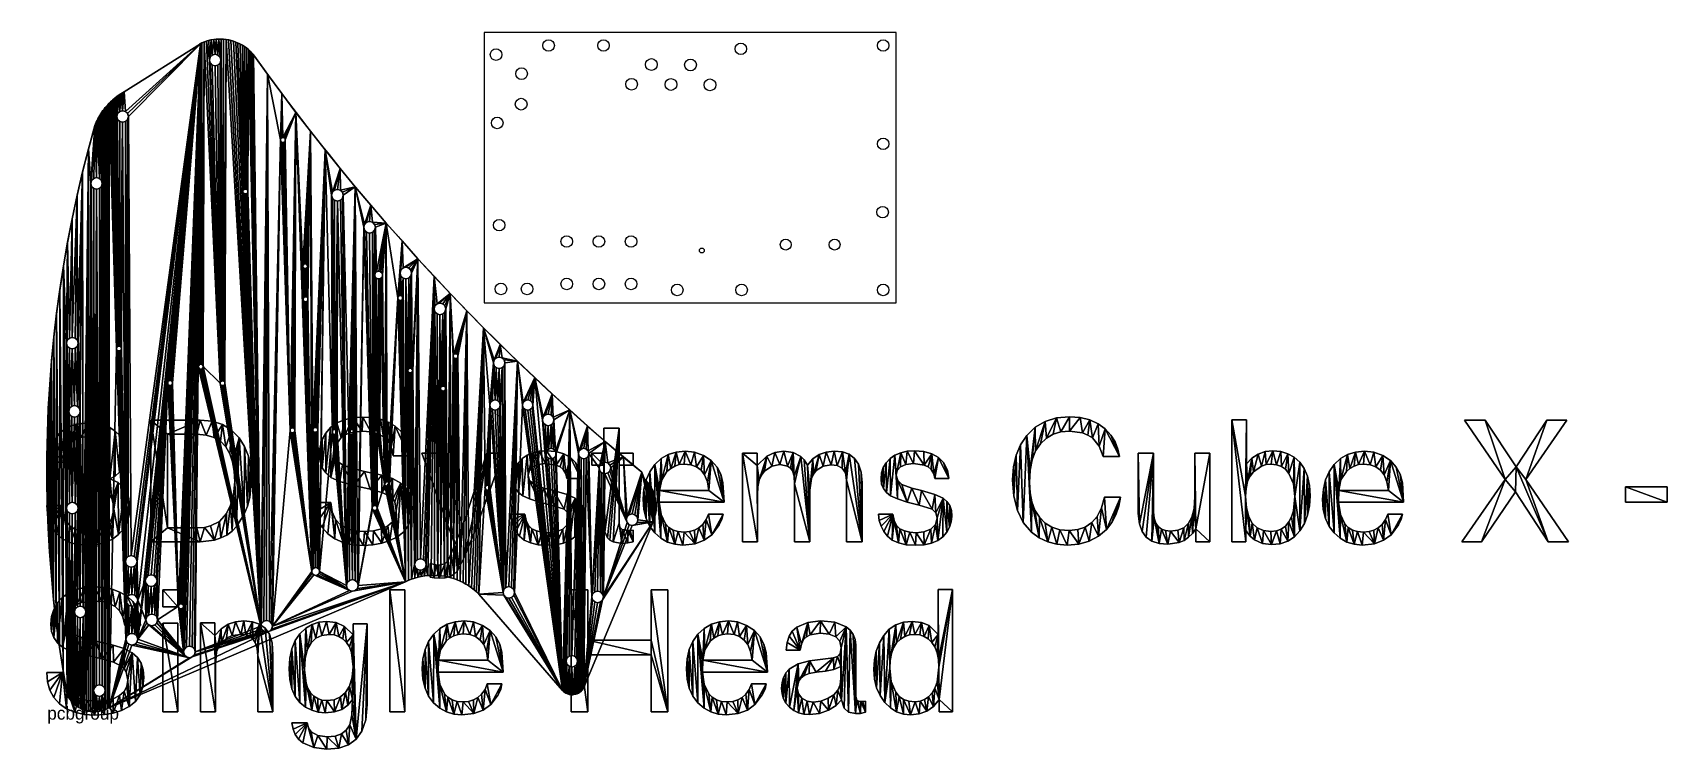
# Model space of a CAD drawing. Header units: millimetres. Extents: x -1 to 126, y -2 to 53.
import ezdxf

# ---------------------------------------------------------------- set-up
doc = ezdxf.new("R2010")
doc.units = ezdxf.units.MM
doc.layers.get('0').update_dxf_attribs({"true_color": 0xff5454})
doc.layers.add('pcb', color=7, linetype='Continuous', true_color=0x664400)

# ---------------------------------------------------------------- blocks, each defined once
blk = doc.blocks.new('Group_1')
for p, q in [((12.41, 52.11, 1.67), (12.41, 52.11)), ((12.6, 52.16, 1.67), (12.6, 52.16)), ((12.78, 52.2, 1.67), (12.78, 52.2)), ((12.97, 52.23, 1.67), (12.97, 52.23)), ((13.16, 52.25, 1.67), (13.16, 52.25)), ((13.36, 52.26, 1.67), (13.36, 52.26)), ((13.55, 52.26, 1.67), (13.55, 52.26)), ((13.74, 52.25, 1.67), (13.74, 52.25)), ((13.93, 52.23, 1.67), (13.93, 52.23)), ((14.12, 52.2, 1.67), (14.12, 52.2)), ((14.31, 52.15, 1.67), (14.31, 52.15)), ((14.5, 52.1, 1.67), (14.5, 52.1)), ((65.99, 52.77, 1.67), (33.99, 52.77, 1.67)), ((33.99, 52.77, 1.67), (33.99, 31.77, 1.67)), ((65.99, 31.77, 1.67), (65.99, 52.77, 1.67)), ((6.01, 48.18, 1.67), (11.93, 51.89, 1.67)), ((6.01, 48.18), (11.93, 51.89)), ((11.93, 51.89, 1.67), (11.93, 51.89)), ((12.05, 51.97, 1.67), (12.05, 51.97)), ((12.23, 52.04, 1.67), (12.23, 52.04)), ((12.69, 50.86, 1.67), (12.69, 50.86)), ((12.85, 51.03, 1.67), (12.85, 51.03)), ((13.08, 51.09, 1.67), (13.08, 51.09)), ((13.3, 51.03, 1.67), (13.3, 51.03)), ((13.47, 50.86, 1.67), (13.47, 50.86)), ((14.68, 52.04, 1.67), (14.68, 52.04)), ((14.85, 51.96, 1.67), (14.85, 51.96)), ((15.03, 51.88, 1.67), (15.03, 51.88)), ((15.2, 51.78, 1.67), (15.2, 51.78)), ((15.36, 51.68, 1.67), (15.36, 51.68)), ((15.52, 51.57, 1.67), (15.52, 51.57)), ((15.67, 51.45, 1.67), (15.67, 51.45)), ((15.81, 51.32, 1.67), (15.81, 51.32)), ((15.94, 51.18, 1.67), (15.94, 51.18)), ((16.07, 51.04, 1.67), (16.07, 51.04)), ((12.63, 50.64, 1.67), (12.63, 50.64)), ((12.69, 50.41, 1.67), (12.69, 50.41)), ((12.85, 50.25, 1.67), (12.85, 50.25)), ((13.08, 50.19, 1.67), (13.08, 50.19)), ((13.3, 50.25, 1.67), (13.3, 50.25)), ((13.47, 50.41, 1.67), (13.47, 50.41)), ((13.53, 50.64, 1.67), (13.53, 50.64)), ((17.15, 49.54, 1.67), (17.15, 49.54)), ((4.64, 47.06, 1.67), (4.64, 47.06)), ((4.74, 47.17, 1.67), (4.74, 47.17)), ((4.84, 47.28, 1.67), (4.84, 47.28)), ((4.95, 47.38, 1.67), (4.95, 47.38)), ((5.05, 47.48, 1.67), (5.05, 47.48)), ((5.16, 47.58, 1.67), (5.16, 47.58)), ((5.28, 47.68, 1.67), (5.28, 47.68)), ((5.39, 47.77, 1.67), (5.39, 47.77)), ((5.51, 47.86, 1.67), (5.51, 47.86)), ((5.63, 47.94, 1.67), (5.63, 47.94)), ((5.76, 48.02, 1.67), (5.76, 48.02)), ((5.88, 48.1, 1.67), (5.88, 48.1)), ((6.01, 48.18, 1.67), (6.01, 48.18)), ((18.25, 48.05, 1.67), (18.25, 48.05)), ((3.84, 45.81, 1.67), (3.84, 45.81)), ((3.9, 45.95, 1.67), (3.9, 45.95)), ((3.97, 46.08, 1.67), (3.97, 46.08)), ((4.04, 46.21, 1.67), (4.04, 46.21)), ((4.12, 46.34, 1.67), (4.12, 46.34)), ((4.2, 46.46, 1.67), (4.2, 46.46)), ((4.28, 46.59, 1.67), (4.28, 46.59)), ((4.36, 46.71, 1.67), (4.36, 46.71)), ((4.45, 46.83, 1.67), (4.45, 46.83)), ((4.54, 46.94, 1.67), (4.54, 46.94)), ((5.44, 46.25, 1.67), (5.44, 46.25)), ((5.5, 46.48, 1.67), (5.5, 46.48)), ((5.5, 46.03, 1.67), (5.5, 46.03)), ((5.66, 46.64, 1.67), (5.66, 46.64)), ((5.66, 45.86, 1.67), (5.66, 45.86)), ((5.89, 46.7, 1.67), (5.89, 46.7)), ((5.89, 45.8, 1.67), (5.89, 45.8)), ((6.11, 46.64, 1.67), (6.11, 46.64)), ((6.11, 45.86, 1.67), (6.11, 45.86)), ((6.28, 46.48, 1.67), (6.28, 46.48)), ((6.28, 46.03, 1.67), (6.28, 46.03)), ((6.34, 46.25, 1.67), (6.34, 46.25)), ((19.36, 46.57, 1.67), (19.36, 46.57)), ((3.73, 45.54, 1.67), (3.73, 45.54)), ((3.78, 45.68, 1.67), (3.78, 45.68)), ((18.18, 44.53, 1.67), (18.18, 44.53)), ((18.25, 44.6, 1.67), (18.25, 44.6)), ((18.34, 44.62, 1.67), (18.34, 44.62)), ((18.44, 44.6, 1.67), (18.44, 44.6)), ((18.51, 44.53, 1.67), (18.51, 44.53)), ((20.49, 45.1, 1.67), (20.49, 45.1)), ((3.23, 43.75, 1.67), (3.23, 43.75)), ((18.15, 44.43, 1.67), (18.15, 44.43)), ((18.18, 44.34, 1.67), (18.18, 44.34)), ((18.25, 44.27, 1.67), (18.25, 44.27)), ((18.34, 44.24, 1.67), (18.34, 44.24)), ((18.44, 44.27, 1.67), (18.44, 44.27)), ((18.51, 44.34, 1.67), (18.51, 44.34)), ((18.53, 44.43, 1.67), (18.53, 44.43)), ((21.64, 43.65, 1.67), (21.64, 43.65)), ((2.78, 41.94, 1.67), (2.78, 41.94)), ((22.8, 42.21, 1.67), (22.8, 42.21)), ((3.41, 41.05, 1.67), (3.41, 41.05)), ((3.47, 41.27, 1.67), (3.47, 41.27)), ((3.47, 40.82, 1.67), (3.47, 40.82)), ((3.64, 41.44, 1.67), (3.64, 41.44)), ((3.64, 40.66, 1.67), (3.64, 40.66)), ((3.86, 41.5, 1.67), (3.86, 41.5)), ((4.09, 41.44, 1.67), (4.09, 41.44)), ((4.09, 40.66, 1.67), (4.09, 40.66)), ((4.25, 41.27, 1.67), (4.25, 41.27)), ((4.25, 40.82, 1.67), (4.25, 40.82)), ((4.31, 41.05, 1.67), (4.31, 41.05)), ((23.97, 40.78, 1.67), (23.97, 40.78)), ((2.35, 40.13, 1.67), (2.35, 40.13)), ((3.86, 40.6, 1.67), (3.86, 40.6)), ((15.24, 40.42, 1.67), (15.24, 40.42)), ((15.26, 40.52, 1.67), (15.26, 40.52)), ((15.26, 40.33, 1.67), (15.26, 40.33)), ((15.33, 40.59, 1.67), (15.33, 40.59)), ((15.33, 40.26, 1.67), (15.33, 40.26)), ((15.43, 40.61, 1.67), (15.43, 40.61)), ((15.43, 40.23, 1.67), (15.43, 40.23)), ((15.53, 40.59, 1.67), (15.53, 40.59)), ((15.53, 40.26, 1.67), (15.53, 40.26)), ((15.6, 40.52, 1.67), (15.6, 40.52)), ((15.6, 40.33, 1.67), (15.6, 40.33)), ((15.62, 40.42, 1.67), (15.62, 40.42)), ((22.13, 40.13, 1.67), (22.13, 40.13)), ((22.19, 40.36, 1.67), (22.19, 40.36)), ((22.19, 39.91, 1.67), (22.19, 39.91)), ((22.36, 40.52, 1.67), (22.36, 40.52)), ((22.36, 39.74, 1.67), (22.36, 39.74)), ((22.58, 40.58, 1.67), (22.58, 40.58)), ((22.58, 39.68, 1.67), (22.58, 39.68)), ((22.81, 40.52, 1.67), (22.81, 40.52)), ((22.81, 39.74, 1.67), (22.81, 39.74)), ((22.97, 40.36, 1.67), (22.97, 40.36)), ((22.97, 39.91, 1.67), (22.97, 39.91)), ((23.03, 40.13, 1.67), (23.03, 40.13)), ((1.96, 38.31, 1.67), (1.96, 38.31)), ((25.17, 39.37, 1.67), (25.17, 39.37)), ((24.63, 37.64, 1.67), (24.63, 37.64)), ((24.69, 37.86, 1.67), (24.69, 37.86)), ((24.69, 37.41, 1.67), (24.69, 37.41)), ((24.85, 38.03, 1.67), (24.85, 38.03)), ((24.85, 37.25, 1.67), (24.85, 37.25)), ((25.08, 38.09, 1.67), (25.08, 38.09)), ((25.08, 37.19, 1.67), (25.08, 37.19)), ((25.3, 38.03, 1.67), (25.3, 38.03)), ((25.3, 37.25, 1.67), (25.3, 37.25)), ((25.47, 37.86, 1.67), (25.47, 37.86)), ((25.47, 37.41, 1.67), (25.47, 37.41)), ((25.53, 37.64, 1.67), (25.53, 37.64)), ((26.37, 37.96, 1.67), (26.37, 37.96)), ((1.61, 36.49, 1.67), (1.61, 36.49)), ((27.6, 36.58, 1.67), (27.6, 36.58)), ((1.29, 34.65, 1.67), (1.29, 34.65)), ((19.89, 34.62, 1.67), (19.89, 34.62)), ((19.91, 34.71, 1.67), (19.91, 34.71)), ((19.91, 34.52, 1.67), (19.91, 34.52)), ((19.98, 34.78, 1.67), (19.98, 34.78)), ((19.98, 34.45, 1.67), (19.98, 34.45)), ((20.08, 34.81, 1.67), (20.08, 34.81)), ((20.08, 34.43, 1.67), (20.08, 34.43)), ((20.17, 34.78, 1.67), (20.17, 34.78)), ((20.17, 34.45, 1.67), (20.17, 34.45)), ((20.24, 34.71, 1.67), (20.24, 34.71)), ((20.24, 34.52, 1.67), (20.24, 34.52)), ((20.27, 34.62, 1.67), (20.27, 34.62)), ((27.52, 34.32, 1.67), (27.52, 34.32)), ((27.68, 34.48, 1.67), (27.68, 34.48)), ((27.9, 34.54, 1.67), (27.9, 34.54)), ((28.13, 34.48, 1.67), (28.13, 34.48)), ((28.29, 34.32, 1.67), (28.29, 34.32)), ((28.83, 35.2, 1.67), (28.83, 35.2)), ((25.48, 33.93, 1.67), (25.48, 33.93)), ((25.52, 34.08, 1.67), (25.52, 34.08)), ((25.52, 33.77, 1.67), (25.52, 33.77)), ((25.63, 34.19, 1.67), (25.63, 34.19)), ((25.63, 33.66, 1.67), (25.63, 33.66)), ((25.79, 34.23, 1.67), (25.79, 34.23)), ((25.79, 33.62, 1.67), (25.79, 33.62)), ((25.94, 34.19, 1.67), (25.94, 34.19)), ((25.94, 33.66, 1.67), (25.94, 33.66)), ((26.05, 34.08, 1.67), (26.05, 34.08)), ((26.05, 33.77, 1.67), (26.05, 33.77)), ((26.09, 33.93, 1.67), (26.09, 33.93)), ((27.45, 34.09, 1.67), (27.45, 34.09)), ((27.52, 33.87, 1.67), (27.52, 33.87)), ((27.68, 33.7, 1.67), (27.68, 33.7)), ((27.9, 33.64, 1.67), (27.9, 33.64)), ((28.13, 33.7, 1.67), (28.13, 33.7)), ((28.29, 33.87, 1.67), (28.29, 33.87)), ((28.35, 34.09, 1.67), (28.35, 34.09)), ((30.09, 33.84, 1.67), (30.09, 33.84)), ((1.01, 32.82, 1.67), (1.01, 32.82)), ((19.91, 32.05, 1.67), (19.91, 32.05)), ((19.94, 32.14, 1.67), (19.94, 32.14)), ((19.94, 31.95, 1.67), (19.94, 31.95)), ((20.01, 32.21, 1.67), (20.01, 32.21)), ((20.01, 31.88, 1.67), (20.01, 31.88)), ((20.1, 32.24, 1.67), (20.1, 32.24)), ((20.1, 31.86, 1.67), (20.1, 31.86)), ((20.2, 32.21, 1.67), (20.2, 32.21)), ((20.2, 31.88, 1.67), (20.2, 31.88)), ((20.27, 32.14, 1.67), (20.27, 32.14)), ((20.27, 31.95, 1.67), (20.27, 31.95)), ((20.29, 32.05, 1.67), (20.29, 32.05)), ((27.27, 32.15, 1.67), (27.27, 32.15)), ((27.29, 32.25, 1.67), (27.29, 32.25)), ((27.29, 32.06, 1.67), (27.29, 32.06)), ((27.36, 32.32, 1.67), (27.36, 32.32)), ((27.36, 31.99, 1.67), (27.36, 31.99)), ((27.46, 32.34, 1.67), (27.46, 32.34)), ((27.46, 31.96, 1.67), (27.46, 31.96)), ((27.56, 32.32, 1.67), (27.56, 32.32)), ((27.56, 31.99, 1.67), (27.56, 31.99)), ((27.63, 32.25, 1.67), (27.63, 32.25)), ((27.63, 32.06, 1.67), (27.63, 32.06)), ((27.65, 32.15, 1.67), (27.65, 32.15)), ((31.35, 32.49, 1.67), (31.35, 32.49)), ((33.99, 31.77, 1.67), (65.99, 31.77, 1.67)), ((0.76, 30.97, 1.67), (0.76, 30.97)), ((30.1, 31.3, 1.67), (30.1, 31.3)), ((30.16, 31.53, 1.67), (30.16, 31.53)), ((30.16, 31.08, 1.67), (30.16, 31.08)), ((30.32, 31.69, 1.67), (30.32, 31.69)), ((30.32, 30.91, 1.67), (30.32, 30.91)), ((30.55, 31.75, 1.67), (30.55, 31.75)), ((30.55, 30.85, 1.67), (30.55, 30.85)), ((30.77, 31.69, 1.67), (30.77, 31.69)), ((30.77, 30.91, 1.67), (30.77, 30.91)), ((30.94, 31.53, 1.67), (30.94, 31.53)), ((30.94, 31.08, 1.67), (30.94, 31.08)), ((31, 31.3, 1.67), (31, 31.3)), ((32.64, 31.16, 1.67), (32.64, 31.16)), ((33.93, 29.84, 1.67), (33.93, 29.84)), ((0.54, 29.12, 1.67), (0.54, 29.12)), ((1.53, 28.64, 1.67), (1.53, 28.64)), ((1.59, 28.86, 1.67), (1.59, 28.86)), ((1.59, 28.41, 1.67), (1.59, 28.41)), ((1.76, 29.03, 1.67), (1.76, 29.03)), ((1.76, 28.25, 1.67), (1.76, 28.25)), ((1.98, 29.09, 1.67), (1.98, 29.09)), ((1.98, 28.19, 1.67), (1.98, 28.19)), ((2.21, 29.03, 1.67), (2.21, 29.03)), ((2.21, 28.25, 1.67), (2.21, 28.25)), ((2.37, 28.86, 1.67), (2.37, 28.86)), ((2.37, 28.41, 1.67), (2.37, 28.41)), ((2.43, 28.64, 1.67), (2.43, 28.64)), ((5.41, 28.22, 1.67), (5.41, 28.22)), ((5.44, 28.31, 1.67), (5.44, 28.31)), ((5.44, 28.12, 1.67), (5.44, 28.12)), ((5.51, 28.38, 1.67), (5.51, 28.38)), ((5.51, 28.05, 1.67), (5.51, 28.05)), ((5.6, 28.41, 1.67), (5.6, 28.41)), ((5.6, 28.03, 1.67), (5.6, 28.03)), ((5.7, 28.38, 1.67), (5.7, 28.38)), ((5.7, 28.05, 1.67), (5.7, 28.05)), ((5.77, 28.31, 1.67), (5.77, 28.31)), ((5.77, 28.12, 1.67), (5.77, 28.12)), ((5.79, 28.22, 1.67), (5.79, 28.22)), ((35.24, 28.53, 1.67), (35.24, 28.53)), ((0.36, 27.27, 1.67), (0.36, 27.27)), ((11.77, 26.82, 1.67), (11.77, 26.82)), ((11.8, 26.91, 1.67), (11.8, 26.91)), ((11.8, 26.72, 1.67), (11.8, 26.72)), ((11.87, 26.98, 1.67), (11.87, 26.98)), ((11.97, 27.01, 1.67), (11.97, 27.01)), ((12.06, 26.98, 1.67), (12.06, 26.98)), ((12.13, 26.91, 1.67), (12.13, 26.91)), ((12.13, 26.72, 1.67), (12.13, 26.72)), ((12.16, 26.82, 1.67), (12.16, 26.82)), ((28.24, 26.7, 1.67), (28.24, 26.7)), ((31.57, 27.63, 1.67), (31.57, 27.63)), ((31.6, 27.73, 1.67), (31.6, 27.73)), ((31.6, 27.54, 1.67), (31.6, 27.54)), ((31.67, 27.8, 1.67), (31.67, 27.8)), ((31.67, 27.47, 1.67), (31.67, 27.47)), ((31.76, 27.82, 1.67), (31.76, 27.82)), ((31.76, 27.44, 1.67), (31.76, 27.44)), ((31.86, 27.8, 1.67), (31.86, 27.8)), ((31.86, 27.47, 1.67), (31.86, 27.47)), ((31.93, 27.73, 1.67), (31.93, 27.73)), ((31.93, 27.54, 1.67), (31.93, 27.54)), ((31.95, 27.63, 1.67), (31.95, 27.63)), ((34.7, 27.11, 1.67), (34.7, 27.11)), ((34.76, 27.33, 1.67), (34.76, 27.33)), ((34.76, 26.88, 1.67), (34.76, 26.88)), ((34.93, 27.5, 1.67), (34.93, 27.5)), ((34.93, 26.72, 1.67), (34.93, 26.72)), ((35.15, 27.56, 1.67), (35.15, 27.56)), ((35.38, 27.5, 1.67), (35.38, 27.5)), ((35.38, 26.72, 1.67), (35.38, 26.72)), ((35.54, 27.33, 1.67), (35.54, 27.33)), ((35.54, 26.88, 1.67), (35.54, 26.88)), ((35.6, 27.11, 1.67), (35.6, 27.11)), ((36.57, 27.24, 1.67), (36.57, 27.24)), ((0.22, 25.42, 1.67), (0.22, 25.42)), ((9.39, 25.54, 1.67), (9.39, 25.54)), ((9.41, 25.63, 1.67), (9.41, 25.63)), ((9.41, 25.44, 1.67), (9.41, 25.44)), ((9.48, 25.7, 1.67), (9.48, 25.7)), ((9.58, 25.73, 1.67), (9.58, 25.73)), ((9.67, 25.7, 1.67), (9.67, 25.7)), ((9.74, 25.63, 1.67), (9.74, 25.63)), ((9.74, 25.44, 1.67), (9.74, 25.44)), ((9.77, 25.54, 1.67), (9.77, 25.54)), ((11.87, 26.65, 1.67), (11.87, 26.65)), ((11.97, 26.63, 1.67), (11.97, 26.63)), ((12.06, 26.65, 1.67), (12.06, 26.65)), ((13.46, 25.53, 1.67), (13.46, 25.53)), ((13.49, 25.62, 1.67), (13.49, 25.62)), ((13.49, 25.43, 1.67), (13.49, 25.43)), ((13.56, 25.69, 1.67), (13.56, 25.69)), ((13.65, 25.72, 1.67), (13.65, 25.72)), ((13.75, 25.69, 1.67), (13.75, 25.69)), ((13.82, 25.62, 1.67), (13.82, 25.62)), ((13.82, 25.43, 1.67), (13.82, 25.43)), ((13.84, 25.53, 1.67), (13.84, 25.53)), ((28.05, 26.51, 1.67), (28.05, 26.51)), ((28.07, 26.6, 1.67), (28.07, 26.6)), ((28.07, 26.41, 1.67), (28.07, 26.41)), ((28.14, 26.67, 1.67), (28.14, 26.67)), ((28.14, 26.34, 1.67), (28.14, 26.34)), ((28.24, 26.32, 1.67), (28.24, 26.32)), ((28.33, 26.67, 1.67), (28.33, 26.67)), ((28.33, 26.34, 1.67), (28.33, 26.34)), ((28.4, 26.6, 1.67), (28.4, 26.6)), ((28.4, 26.41, 1.67), (28.4, 26.41)), ((28.43, 26.51, 1.67), (28.43, 26.51)), ((35.15, 26.66, 1.67), (35.15, 26.66)), ((37.91, 25.96, 1.67), (37.91, 25.96)), ((9.48, 25.37, 1.67), (9.48, 25.37)), ((9.58, 25.35, 1.67), (9.58, 25.35)), ((9.67, 25.37, 1.67), (9.67, 25.37)), ((13.56, 25.36, 1.67), (13.56, 25.36)), ((13.65, 25.34, 1.67), (13.65, 25.34)), ((13.75, 25.36, 1.67), (13.75, 25.36)), ((30.6, 25.11, 1.67), (30.6, 25.11)), ((30.62, 25.21, 1.67), (30.62, 25.21)), ((30.62, 25.02, 1.67), (30.62, 25.02)), ((30.69, 25.28, 1.67), (30.69, 25.28)), ((30.69, 24.95, 1.67), (30.69, 24.95)), ((30.79, 25.3, 1.67), (30.79, 25.3)), ((30.79, 24.92, 1.67), (30.79, 24.92)), ((30.89, 25.28, 1.67), (30.89, 25.28)), ((30.89, 24.95, 1.67), (30.89, 24.95)), ((30.96, 25.21, 1.67), (30.96, 25.21)), ((30.96, 25.02, 1.67), (30.96, 25.02)), ((30.98, 25.11, 1.67), (30.98, 25.11)), ((34.62, 24.18, 1.67), (34.62, 24.18)), ((34.83, 24.23, 1.67), (34.83, 24.23)), ((35.03, 24.18, 1.67), (35.03, 24.18)), ((37.16, 24.18, 1.67), (37.16, 24.18)), ((37.37, 24.23, 1.67), (37.37, 24.23)), ((37.57, 24.18, 1.67), (37.57, 24.18)), ((39.26, 24.7, 1.67), (39.26, 24.7)), ((0.11, 23.56, 1.67), (0.11, 23.56)), ((1.7, 23.34, 1.67), (1.7, 23.34)), ((1.77, 23.57, 1.67), (1.77, 23.57)), ((1.77, 23.12, 1.67), (1.77, 23.12)), ((1.93, 23.73, 1.67), (1.93, 23.73)), ((1.93, 22.95, 1.67), (1.93, 22.95)), ((2.15, 23.79, 1.67), (2.15, 23.79)), ((2.15, 22.89, 1.67), (2.15, 22.89)), ((2.38, 23.73, 1.67), (2.38, 23.73)), ((2.38, 22.95, 1.67), (2.38, 22.95)), ((2.54, 23.57, 1.67), (2.54, 23.57)), ((2.54, 23.12, 1.67), (2.54, 23.12)), ((2.6, 23.34, 1.67), (2.6, 23.34)), ((34.42, 23.83, 1.67), (34.42, 23.83)), ((34.48, 24.03, 1.67), (34.48, 24.03)), ((34.48, 23.62, 1.67), (34.48, 23.62)), ((34.62, 23.48, 1.67), (34.62, 23.48)), ((34.83, 23.42, 1.67), (34.83, 23.42)), ((35.03, 23.48, 1.67), (35.03, 23.48)), ((35.18, 24.03, 1.67), (35.18, 24.03)), ((35.18, 23.62, 1.67), (35.18, 23.62)), ((35.23, 23.83, 1.67), (35.23, 23.83)), ((36.96, 23.83, 1.67), (36.96, 23.83)), ((37.02, 24.03, 1.67), (37.02, 24.03)), ((37.02, 23.62, 1.67), (37.02, 23.62)), ((37.16, 23.48, 1.67), (37.16, 23.48)), ((37.37, 23.42, 1.67), (37.37, 23.42)), ((37.57, 23.48, 1.67), (37.57, 23.48)), ((37.72, 24.03, 1.67), (37.72, 24.03)), ((37.72, 23.62, 1.67), (37.72, 23.62)), ((37.77, 23.83, 1.67), (37.77, 23.83)), ((38.57, 22.89, 1.67), (38.57, 22.89)), ((38.74, 23.06, 1.67), (38.74, 23.06)), ((38.96, 23.12, 1.67), (38.96, 23.12)), ((39.19, 23.06, 1.67), (39.19, 23.06)), ((39.35, 22.89, 1.67), (39.35, 22.89)), ((40.63, 23.45, 1.67), (40.63, 23.45)), ((0.04, 21.7, 1.67), (0.04, 21.7)), ((18.9, 21.86, 1.67), (18.9, 21.86)), ((18.92, 21.96, 1.67), (18.92, 21.96)), ((18.92, 21.77, 1.67), (18.92, 21.77)), ((18.99, 22.03, 1.67), (18.99, 22.03)), ((18.99, 21.7, 1.67), (18.99, 21.7)), ((19.09, 22.06, 1.67), (19.09, 22.06)), ((19.09, 21.67, 1.67), (19.09, 21.67)), ((19.18, 22.03, 1.67), (19.18, 22.03)), ((19.18, 21.7, 1.67), (19.18, 21.7)), ((19.25, 21.96, 1.67), (19.25, 21.96)), ((19.25, 21.77, 1.67), (19.25, 21.77)), ((19.28, 21.86, 1.67), (19.28, 21.86)), ((20.67, 21.9, 1.67), (20.67, 21.9)), ((20.7, 21.99, 1.67), (20.7, 21.99)), ((20.7, 21.8, 1.67), (20.7, 21.8)), ((20.77, 22.06, 1.67), (20.77, 22.06)), ((20.77, 21.73, 1.67), (20.77, 21.73)), ((20.86, 22.09, 1.67), (20.86, 22.09)), ((20.86, 21.71, 1.67), (20.86, 21.71)), ((20.96, 22.06, 1.67), (20.96, 22.06)), ((20.96, 21.73, 1.67), (20.96, 21.73)), ((21.03, 21.99, 1.67), (21.03, 21.99)), ((21.03, 21.8, 1.67), (21.03, 21.8)), ((21.06, 21.9, 1.67), (21.06, 21.9)), ((22.19, 21.74, 1.67), (22.19, 21.74)), ((22.21, 21.83, 1.67), (22.21, 21.83)), ((22.21, 21.64, 1.67), (22.21, 21.64)), ((22.28, 21.9, 1.67), (22.28, 21.9)), ((22.38, 21.93, 1.67), (22.38, 21.93)), ((22.48, 21.9, 1.67), (22.48, 21.9)), ((22.55, 21.83, 1.67), (22.55, 21.83)), ((22.55, 21.64, 1.67), (22.55, 21.64)), ((22.57, 21.74, 1.67), (22.57, 21.74)), ((23.46, 21.74, 1.67), (23.46, 21.74)), ((23.48, 21.83, 1.67), (23.48, 21.83)), ((23.48, 21.64, 1.67), (23.48, 21.64)), ((23.55, 21.9, 1.67), (23.55, 21.9)), ((23.65, 21.93, 1.67), (23.65, 21.93)), ((23.75, 21.9, 1.67), (23.75, 21.9)), ((23.82, 21.83, 1.67), (23.82, 21.83)), ((23.82, 21.64, 1.67), (23.82, 21.64)), ((23.84, 21.74, 1.67), (23.84, 21.74)), ((25.49, 21.74, 1.67), (25.49, 21.74)), ((25.52, 21.83, 1.67), (25.52, 21.83)), ((25.52, 21.64, 1.67), (25.52, 21.64)), ((25.59, 21.9, 1.67), (25.59, 21.9)), ((25.68, 21.93, 1.67), (25.68, 21.93)), ((25.78, 21.9, 1.67), (25.78, 21.9)), ((25.85, 21.83, 1.67), (25.85, 21.83)), ((25.85, 21.64, 1.67), (25.85, 21.64)), ((25.87, 21.74, 1.67), (25.87, 21.74)), ((38.51, 22.67, 1.67), (38.51, 22.67)), ((38.57, 22.44, 1.67), (38.57, 22.44)), ((38.74, 22.28, 1.67), (38.74, 22.28)), ((38.96, 22.22, 1.67), (38.96, 22.22)), ((39.19, 22.28, 1.67), (39.19, 22.28)), ((39.35, 22.44, 1.67), (39.35, 22.44)), ((39.41, 22.67, 1.67), (39.41, 22.67)), ((42.01, 22.22, 1.67), (42.01, 22.22)), ((22.28, 21.57, 1.67), (22.28, 21.57)), ((22.38, 21.55, 1.67), (22.38, 21.55)), ((22.48, 21.57, 1.67), (22.48, 21.57)), ((23.55, 21.57, 1.67), (23.55, 21.57)), ((23.65, 21.55, 1.67), (23.65, 21.55)), ((23.75, 21.57, 1.67), (23.75, 21.57)), ((25.59, 21.57, 1.67), (25.59, 21.57)), ((25.68, 21.55, 1.67), (25.68, 21.55)), ((25.78, 21.57, 1.67), (25.78, 21.57)), ((38.98, 20.41, 1.67), (38.98, 20.41)), ((39.18, 20.47, 1.67), (39.18, 20.47)), ((39.38, 20.41, 1.67), (39.38, 20.41)), ((41.52, 20.41, 1.67), (41.52, 20.41)), ((41.72, 20.47, 1.67), (41.72, 20.47)), ((41.92, 20.41, 1.67), (41.92, 20.41)), ((43.4, 21, 1.67), (43.4, 21)), ((0, 19.84, 1.67), (0, 19.84)), ((38.77, 20.06, 1.67), (38.77, 20.06)), ((38.83, 20.26, 1.67), (38.83, 20.26)), ((38.83, 19.86, 1.67), (38.83, 19.86)), ((38.98, 19.71, 1.67), (38.98, 19.71)), ((39.18, 19.65, 1.67), (39.18, 19.65)), ((39.38, 19.71, 1.67), (39.38, 19.71)), ((39.53, 20.26, 1.67), (39.53, 20.26)), ((39.53, 19.86, 1.67), (39.53, 19.86)), ((39.58, 20.06, 1.67), (39.58, 20.06)), ((41.31, 20.06, 1.67), (41.31, 20.06)), ((41.37, 20.26, 1.67), (41.37, 20.26)), ((41.37, 19.86, 1.67), (41.37, 19.86)), ((41.52, 19.71, 1.67), (41.52, 19.71)), ((41.72, 19.65, 1.67), (41.72, 19.65)), ((41.92, 19.71, 1.67), (41.92, 19.71)), ((42.07, 20.26, 1.67), (42.07, 20.26)), ((42.07, 19.86, 1.67), (42.07, 19.86)), ((42.12, 20.06, 1.67), (42.12, 20.06)), ((42.98, 19.17, 1.67), (42.98, 19.17)), ((43.14, 19.33, 1.67), (43.14, 19.33)), ((43.37, 19.39, 1.67), (43.37, 19.39)), ((43.59, 19.33, 1.67), (43.59, 19.33)), ((43.76, 19.17, 1.67), (43.76, 19.17)), ((44.81, 19.8, 1.67), (44.81, 19.8)), ((0, 17.98, 1.67), (0, 17.98)), ((26.35, 17.84, 1.67), (26.35, 17.84)), ((26.44, 17.86, 1.67), (26.44, 17.86)), ((26.54, 17.84, 1.67), (26.54, 17.84)), ((42.92, 18.94, 1.67), (42.92, 18.94)), ((42.98, 18.72, 1.67), (42.98, 18.72)), ((43.14, 18.55, 1.67), (43.14, 18.55)), ((43.37, 18.49, 1.67), (43.37, 18.49)), ((43.59, 18.55, 1.67), (43.59, 18.55)), ((43.76, 18.72, 1.67), (43.76, 18.72)), ((43.82, 18.94, 1.67), (43.82, 18.94)), ((46.42, 18.12, 1.67), (46.23, 18.61, 1.67)), ((46.42, 18.12), (46.23, 18.61)), ((46.23, 18.61, 1.67), (46.23, 18.61)), ((46.42, 18.12, 1.67), (46.42, 18.12)), ((46.52, 18.01, 1.67), (46.52, 18.01)), ((46.63, 17.9, 1.67), (46.63, 17.9)), ((26.25, 17.67, 1.67), (26.25, 17.67)), ((26.28, 17.77, 1.67), (26.28, 17.77)), ((26.28, 17.58, 1.67), (26.28, 17.58)), ((26.35, 17.51, 1.67), (26.35, 17.51)), ((26.44, 17.48, 1.67), (26.44, 17.48)), ((26.54, 17.51, 1.67), (26.54, 17.51)), ((26.61, 17.77, 1.67), (26.61, 17.77)), ((26.61, 17.58, 1.67), (26.61, 17.58)), ((26.63, 17.67, 1.67), (26.63, 17.67)), ((34.05, 17.41, 1.67), (34.05, 17.41)), ((34.08, 17.51, 1.67), (34.08, 17.51)), ((34.08, 17.32, 1.67), (34.08, 17.32)), ((34.15, 17.58, 1.67), (34.15, 17.58)), ((34.15, 17.25, 1.67), (34.15, 17.25)), ((34.24, 17.61, 1.67), (34.24, 17.61)), ((34.24, 17.22, 1.67), (34.24, 17.22)), ((34.34, 17.58, 1.67), (34.34, 17.58)), ((34.34, 17.25, 1.67), (34.34, 17.25)), ((34.41, 17.51, 1.67), (34.41, 17.51)), ((34.41, 17.32, 1.67), (34.41, 17.32)), ((34.43, 17.41, 1.67), (34.43, 17.41)), ((46.72, 17.78, 1.67), (46.72, 17.78)), ((46.81, 17.66, 1.67), (46.81, 17.66)), ((46.89, 17.53, 1.67), (46.89, 17.53)), ((46.97, 17.4, 1.67), (46.97, 17.4)), ((47.04, 17.27, 1.67), (47.04, 17.27)), ((47.11, 17.13, 1.67), (47.11, 17.13)), ((47.16, 16.99, 1.67), (47.16, 16.99)), ((47.21, 16.84, 1.67), (47.21, 16.84)), ((47.25, 16.7, 1.67), (47.25, 16.7)), ((47.29, 16.55, 1.67), (47.29, 16.55)), ((0.03, 16.12, 1.67), (0.03, 16.12)), ((1.53, 15.82, 1.67), (1.53, 15.82)), ((1.59, 16.04, 1.67), (1.59, 16.04)), ((1.59, 15.59, 1.67), (1.59, 15.59)), ((1.75, 16.21, 1.67), (1.75, 16.21)), ((1.75, 15.43, 1.67), (1.75, 15.43)), ((1.98, 16.27, 1.67), (1.98, 16.27)), ((1.98, 15.37, 1.67), (1.98, 15.37)), ((2.2, 16.21, 1.67), (2.2, 16.21)), ((2.2, 15.43, 1.67), (2.2, 15.43)), ((2.37, 16.04, 1.67), (2.37, 16.04)), ((2.37, 15.59, 1.67), (2.37, 15.59)), ((2.43, 15.82, 1.67), (2.43, 15.82)), ((25.29, 15.83, 1.67), (25.29, 15.83)), ((25.31, 15.92, 1.67), (25.31, 15.92)), ((25.31, 15.73, 1.67), (25.31, 15.73)), ((25.38, 15.99, 1.67), (25.38, 15.99)), ((25.38, 15.66, 1.67), (25.38, 15.66)), ((25.48, 16.02, 1.67), (25.48, 16.02)), ((25.48, 15.64, 1.67), (25.48, 15.64)), ((25.57, 15.99, 1.67), (25.57, 15.99)), ((25.57, 15.66, 1.67), (25.57, 15.66)), ((25.64, 15.92, 1.67), (25.64, 15.92)), ((25.64, 15.73, 1.67), (25.64, 15.73)), ((25.67, 15.83, 1.67), (25.67, 15.83)), ((45.25, 15.31, 1.67), (45.25, 15.31)), ((45.48, 15.37, 1.67), (45.48, 15.37)), ((45.7, 15.31, 1.67), (45.7, 15.31)), ((47.29, 15.34, 1.67), (47.29, 15.34)), ((47.32, 16.4, 1.67), (47.32, 16.4)), ((47.32, 15.49, 1.67), (47.32, 15.49)), ((47.34, 16.25, 1.67), (47.34, 16.25)), ((47.34, 15.64, 1.67), (47.34, 15.64)), ((47.35, 16.1, 1.67), (47.35, 16.1)), ((47.35, 15.95, 1.67), (47.35, 15.95)), ((47.35, 15.79, 1.67), (47.35, 15.79)), ((0.1, 14.27, 1.67), (0.1, 14.27)), ((41.73, 1.88, 1.67), (47.12, 14.76, 1.67)), ((41.73, 1.88), (47.12, 14.76)), ((45.03, 14.92, 1.67), (45.03, 14.92)), ((45.09, 15.14, 1.67), (45.09, 15.14)), ((45.09, 14.69, 1.67), (45.09, 14.69)), ((45.25, 14.53, 1.67), (45.25, 14.53)), ((45.48, 14.47, 1.67), (45.48, 14.47)), ((45.7, 14.53, 1.67), (45.7, 14.53)), ((45.87, 15.14, 1.67), (45.87, 15.14)), ((45.87, 14.69, 1.67), (45.87, 14.69)), ((45.93, 14.92, 1.67), (45.93, 14.92)), ((47.12, 14.76, 1.67), (47.12, 14.76)), ((47.17, 14.9, 1.67), (47.17, 14.9)), ((47.22, 15.05, 1.67), (47.22, 15.05)), ((47.26, 15.19, 1.67), (47.26, 15.19)), ((0.21, 12.41, 1.67), (0.21, 12.41)), ((6.1, 11.68, 1.67), (6.1, 11.68)), ((6.16, 11.91, 1.67), (6.16, 11.91)), ((6.16, 11.45, 1.67), (6.16, 11.45)), ((6.33, 12.07, 1.67), (6.33, 12.07)), ((6.56, 12.14, 1.67), (6.56, 12.14)), ((6.78, 12.07, 1.67), (6.78, 12.07)), ((6.95, 11.91, 1.67), (6.95, 11.91)), ((6.95, 11.45, 1.67), (6.95, 11.45)), ((7.01, 11.68, 1.67), (7.01, 11.68)), ((28.58, 11.44, 1.67), (28.58, 11.44)), ((28.64, 11.66, 1.67), (28.64, 11.66)), ((28.81, 11.83, 1.67), (28.81, 11.83)), ((29.03, 11.89, 1.67), (29.03, 11.89)), ((29.26, 11.83, 1.67), (29.26, 11.83)), ((29.42, 11.66, 1.67), (29.42, 11.66)), ((29.48, 11.44, 1.67), (29.48, 11.44)), ((0.35, 10.55, 1.67), (0.35, 10.55)), ((6.33, 11.28, 1.67), (6.33, 11.28)), ((6.56, 11.22, 1.67), (6.56, 11.22)), ((6.78, 11.28, 1.67), (6.78, 11.28)), ((7.65, 10.18, 1.67), (7.65, 10.18)), ((7.71, 10.41, 1.67), (7.71, 10.41)), ((7.88, 10.58, 1.67), (7.88, 10.58)), ((8.1, 10.64, 1.67), (8.1, 10.64)), ((8.33, 10.58, 1.67), (8.33, 10.58)), ((8.5, 10.41, 1.67), (8.5, 10.41)), ((8.56, 10.18, 1.67), (8.56, 10.18)), ((20.59, 10.89, 1.67), (20.59, 10.89)), ((20.63, 11.05, 1.67), (20.63, 11.05)), ((20.63, 10.74, 1.67), (20.63, 10.74)), ((20.74, 11.16, 1.67), (20.74, 11.16)), ((20.74, 10.63, 1.67), (20.74, 10.63)), ((20.9, 11.2, 1.67), (20.9, 11.2)), ((20.9, 10.59, 1.67), (20.9, 10.59)), ((21.05, 11.16, 1.67), (21.05, 11.16)), ((21.05, 10.63, 1.67), (21.05, 10.63)), ((21.16, 11.05, 1.67), (21.16, 11.05)), ((21.16, 10.74, 1.67), (21.16, 10.74)), ((21.2, 10.89, 1.67), (21.2, 10.89)), ((23.52, 10.2, 1.67), (23.52, 10.2)), ((23.74, 10.26, 1.67), (23.74, 10.26)), ((23.97, 10.2, 1.67), (23.97, 10.2)), ((28.11, 10.21, 1.67), (28.11, 10.21)), ((28.35, 10.3, 1.67), (28.35, 10.3)), ((28.6, 10.38, 1.67), (28.6, 10.38)), ((28.64, 11.21, 1.67), (28.64, 11.21)), ((28.81, 11.05, 1.67), (28.81, 11.05)), ((28.85, 10.45, 1.67), (28.85, 10.45)), ((29.03, 10.99, 1.67), (29.03, 10.99)), ((29.1, 10.5, 1.67), (29.1, 10.5)), ((29.26, 11.05, 1.67), (29.26, 11.05)), ((29.35, 10.55, 1.67), (29.35, 10.55)), ((29.42, 11.21, 1.67), (29.42, 11.21)), ((29.61, 10.58, 1.67), (29.61, 10.58)), ((29.86, 10.59, 1.67), (29.86, 10.59)), ((30.12, 10.59, 1.67), (30.12, 10.59)), ((30.38, 10.58, 1.67), (30.38, 10.58)), ((30.63, 10.56, 1.67), (30.63, 10.56)), ((30.89, 10.52, 1.67), (30.89, 10.52)), ((31.14, 10.47, 1.67), (31.14, 10.47)), ((31.39, 10.41, 1.67), (31.39, 10.41)), ((31.63, 10.34, 1.67), (31.63, 10.34)), ((31.88, 10.25, 1.67), (31.88, 10.25)), ((27.88, 10.1, 1.67), (4.83, 0.29, 1.67)), ((27.88, 10.1), (4.83, 0.29)), ((6.38, 9.05, 1.67), (6.38, 9.05)), ((6.61, 9.11, 1.67), (6.61, 9.11)), ((6.84, 9.05, 1.67), (6.84, 9.05)), ((7.71, 9.95, 1.67), (7.71, 9.95)), ((7.88, 9.78, 1.67), (7.88, 9.78)), ((8.1, 9.72, 1.67), (8.1, 9.72)), ((8.33, 9.78, 1.67), (8.33, 9.78)), ((8.5, 9.95, 1.67), (8.5, 9.95)), ((23.29, 9.81, 1.67), (23.29, 9.81)), ((23.35, 10.03, 1.67), (23.35, 10.03)), ((23.35, 9.58, 1.67), (23.35, 9.58)), ((23.52, 9.42, 1.67), (23.52, 9.42)), ((23.74, 9.36, 1.67), (23.74, 9.36)), ((23.97, 9.42, 1.67), (23.97, 9.42)), ((24.13, 10.03, 1.67), (24.13, 10.03)), ((24.13, 9.58, 1.67), (24.13, 9.58)), ((24.19, 9.81, 1.67), (24.19, 9.81)), ((27.88, 10.1, 1.67), (27.88, 10.1)), ((32.11, 10.15, 1.67), (32.11, 10.15)), ((32.34, 10.04, 1.67), (32.34, 10.04)), ((32.57, 9.91, 1.67), (32.57, 9.91)), ((32.79, 9.78, 1.67), (32.79, 9.78)), ((33, 9.63, 1.67), (33, 9.63)), ((33.2, 9.47, 1.67), (33.2, 9.47)), ((33.4, 9.31, 1.67), (33.4, 9.31)), ((40.07, 1.65), (33.58, 9.13)), ((40.07, 1.65, 1.67), (33.58, 9.13, 1.67)), ((33.58, 9.13, 1.67), (33.58, 9.13)), ((35.45, 9.27, 1.67), (35.45, 9.27)), ((35.51, 9.5, 1.67), (35.51, 9.5)), ((35.51, 9.05, 1.67), (35.51, 9.05)), ((35.67, 9.66, 1.67), (35.67, 9.66)), ((35.9, 9.72, 1.67), (35.9, 9.72)), ((36.12, 9.66, 1.67), (36.12, 9.66)), ((36.29, 9.5, 1.67), (36.29, 9.5)), ((36.29, 9.05, 1.67), (36.29, 9.05)), ((36.35, 9.27, 1.67), (36.35, 9.27)), ((42.35, 8.92, 1.67), (42.35, 8.92)), ((42.41, 9.14, 1.67), (42.41, 9.14)), ((42.58, 9.31, 1.67), (42.58, 9.31)), ((42.8, 9.37, 1.67), (42.8, 9.37)), ((43.03, 9.31, 1.67), (43.03, 9.31)), ((43.19, 9.14, 1.67), (43.19, 9.14)), ((43.25, 8.92, 1.67), (43.25, 8.92)), ((0.52, 8.7, 1.67), (0.52, 8.7)), ((2.14, 7.75, 1.67), (2.14, 7.75)), ((2.2, 7.97, 1.67), (2.2, 7.97)), ((2.37, 8.14, 1.67), (2.37, 8.14)), ((2.59, 8.2, 1.67), (2.59, 8.2)), ((2.82, 8.14, 1.67), (2.82, 8.14)), ((2.98, 7.97, 1.67), (2.98, 7.97)), ((3.04, 7.75, 1.67), (3.04, 7.75)), ((6.15, 8.66, 1.67), (6.15, 8.66)), ((6.21, 8.88, 1.67), (6.21, 8.88)), ((6.21, 8.43, 1.67), (6.21, 8.43)), ((6.38, 8.26, 1.67), (6.38, 8.26)), ((6.61, 8.2, 1.67), (6.61, 8.2)), ((6.84, 8.26, 1.67), (6.84, 8.26)), ((7, 8.88, 1.67), (7, 8.88)), ((7, 8.43, 1.67), (7, 8.43)), ((7.06, 8.66, 1.67), (7.06, 8.66)), ((10.23, 8.19, 1.67), (10.23, 8.19)), ((10.26, 8.28, 1.67), (10.26, 8.28)), ((10.26, 8.09, 1.67), (10.26, 8.09)), ((10.33, 8.35, 1.67), (10.33, 8.35)), ((10.33, 8.02, 1.67), (10.33, 8.02)), ((10.42, 8.38, 1.67), (10.42, 8.38)), ((10.42, 8, 1.67), (10.42, 8)), ((10.52, 8.35, 1.67), (10.52, 8.35)), ((10.52, 8.02, 1.67), (10.52, 8.02)), ((10.59, 8.28, 1.67), (10.59, 8.28)), ((10.59, 8.09, 1.67), (10.59, 8.09)), ((10.61, 8.19, 1.67), (10.61, 8.19)), ((35.67, 8.88, 1.67), (35.67, 8.88)), ((35.9, 8.82, 1.67), (35.9, 8.82)), ((36.12, 8.88, 1.67), (36.12, 8.88)), ((42.41, 8.69, 1.67), (42.41, 8.69)), ((42.58, 8.53, 1.67), (42.58, 8.53)), ((42.8, 8.47, 1.67), (42.8, 8.47)), ((43.03, 8.53, 1.67), (43.03, 8.53)), ((43.19, 8.69, 1.67), (43.19, 8.69)), ((0.73, 6.85, 1.67), (0.73, 6.85)), ((2.2, 7.52, 1.67), (2.2, 7.52)), ((2.37, 7.36, 1.67), (2.37, 7.36)), ((2.59, 7.3, 1.67), (2.59, 7.3)), ((2.82, 7.36, 1.67), (2.82, 7.36)), ((2.98, 7.52, 1.67), (2.98, 7.52)), ((7.7, 7.13, 1.67), (7.7, 7.13)), ((7.76, 7.36, 1.67), (7.76, 7.36)), ((7.76, 6.9, 1.67), (7.76, 6.9)), ((7.93, 7.53, 1.67), (7.93, 7.53)), ((7.93, 6.74, 1.67), (7.93, 6.74)), ((8.16, 7.59, 1.67), (8.16, 7.59)), ((8.16, 6.67, 1.67), (8.16, 6.67)), ((8.38, 7.53, 1.67), (8.38, 7.53)), ((8.38, 6.74, 1.67), (8.38, 6.74)), ((8.55, 7.36, 1.67), (8.55, 7.36)), ((8.55, 6.9, 1.67), (8.55, 6.9)), ((8.61, 7.13, 1.67), (8.61, 7.13)), ((16.63, 6.64, 1.67), (16.63, 6.64)), ((16.69, 6.86, 1.67), (16.69, 6.86)), ((16.69, 6.41, 1.67), (16.69, 6.41)), ((16.85, 7.03, 1.67), (16.85, 7.03)), ((17.08, 7.09, 1.67), (17.08, 7.09)), ((17.3, 7.03, 1.67), (17.3, 7.03)), ((17.47, 6.86, 1.67), (17.47, 6.86)), ((17.47, 6.41, 1.67), (17.47, 6.41)), ((17.53, 6.64, 1.67), (17.53, 6.64)), ((6.15, 5.63, 1.67), (6.15, 5.63)), ((6.21, 5.86, 1.67), (6.21, 5.86)), ((6.21, 5.4, 1.67), (6.21, 5.4)), ((6.38, 6.03, 1.67), (6.38, 6.03)), ((6.38, 5.24, 1.67), (6.38, 5.24)), ((6.61, 6.09, 1.67), (6.61, 6.09)), ((6.61, 5.18, 1.67), (6.61, 5.18)), ((6.84, 6.03, 1.67), (6.84, 6.03)), ((6.84, 5.24, 1.67), (6.84, 5.24)), ((7, 5.86, 1.67), (7, 5.86)), ((7, 5.4, 1.67), (7, 5.4)), ((7.06, 5.63, 1.67), (7.06, 5.63)), ((11.08, 5.09, 1.67), (11.08, 5.09)), ((16.85, 6.25, 1.67), (16.85, 6.25)), ((17.08, 6.19, 1.67), (17.08, 6.19)), ((17.3, 6.25, 1.67), (17.3, 6.25)), ((0.98, 5.01, 1.67), (0.98, 5.01)), ((10.63, 4.64, 1.67), (10.63, 4.64)), ((10.69, 4.86, 1.67), (10.69, 4.86)), ((10.69, 4.41, 1.67), (10.69, 4.41)), ((10.85, 5.03, 1.67), (10.85, 5.03)), ((10.85, 4.25, 1.67), (10.85, 4.25)), ((11.08, 4.19, 1.67), (11.08, 4.19)), ((11.3, 5.03, 1.67), (11.3, 5.03)), ((11.3, 4.25, 1.67), (11.3, 4.25)), ((11.47, 4.86, 1.67), (11.47, 4.86)), ((11.47, 4.41, 1.67), (11.47, 4.41)), ((11.53, 4.64, 1.67), (11.53, 4.64)), ((40.35, 3.92, 1.67), (40.35, 3.92)), ((40.41, 4.14, 1.67), (40.41, 4.14)), ((40.58, 4.31, 1.67), (40.58, 4.31)), ((40.8, 4.37, 1.67), (40.8, 4.37)), ((41.03, 4.31, 1.67), (41.03, 4.31)), ((41.19, 4.14, 1.67), (41.19, 4.14)), ((41.25, 3.92, 1.67), (41.25, 3.92)), ((1.26, 3.17, 1.67), (1.26, 3.17)), ((40.41, 3.69, 1.67), (40.41, 3.69)), ((40.58, 3.53, 1.67), (40.58, 3.53)), ((40.8, 3.47, 1.67), (40.8, 3.47)), ((41.03, 3.53, 1.67), (41.03, 3.53)), ((41.19, 3.69, 1.67), (41.19, 3.69)), ((1.58, 1.34, 1.67), (1.58, 1.34)), ((3.63, 1.64, 1.67), (3.63, 1.64)), ((3.69, 1.86, 1.67), (3.69, 1.86)), ((3.69, 1.41, 1.67), (3.69, 1.41)), ((3.85, 2.03, 1.67), (3.85, 2.03)), ((4.08, 2.09, 1.67), (4.08, 2.09)), ((4.3, 2.03, 1.67), (4.3, 2.03)), ((4.47, 1.86, 1.67), (4.47, 1.86)), ((4.47, 1.41, 1.67), (4.47, 1.41)), ((4.53, 1.64, 1.67), (4.53, 1.64)), ((40.07, 1.65, 1.67), (40.07, 1.65)), ((40.12, 1.59, 1.67), (40.12, 1.59)), ((40.19, 1.54, 1.67), (40.19, 1.54)), ((40.25, 1.49, 1.67), (40.25, 1.49)), ((40.32, 1.45, 1.67), (40.32, 1.45)), ((40.4, 1.41, 1.67), (40.4, 1.41)), ((40.47, 1.38, 1.67), (40.47, 1.38)), ((40.55, 1.36, 1.67), (40.55, 1.36)), ((40.63, 1.34, 1.67), (40.63, 1.34)), ((40.71, 1.33, 1.67), (40.71, 1.33)), ((40.8, 1.32, 1.67), (40.8, 1.32)), ((40.88, 1.32, 1.67), (40.88, 1.32)), ((40.96, 1.33, 1.67), (40.96, 1.33)), ((41.04, 1.35, 1.67), (41.04, 1.35)), ((41.12, 1.37, 1.67), (41.12, 1.37)), ((41.2, 1.4, 1.67), (41.2, 1.4)), ((41.27, 1.43, 1.67), (41.27, 1.43)), ((41.34, 1.47, 1.67), (41.34, 1.47)), ((41.41, 1.51, 1.67), (41.41, 1.51)), ((41.48, 1.56, 1.67), (41.48, 1.56)), ((41.54, 1.62, 1.67), (41.54, 1.62)), ((41.59, 1.68, 1.67), (41.59, 1.68)), ((41.64, 1.74, 1.67), (41.64, 1.74)), ((41.69, 1.81, 1.67), (41.69, 1.81)), ((41.73, 1.88, 1.67), (41.73, 1.88)), ((1.64, 1.2, 1.67), (1.64, 1.2)), ((1.72, 1.07, 1.67), (1.72, 1.07)), ((1.81, 0.94, 1.67), (1.81, 0.94)), ((1.91, 0.82, 1.67), (1.91, 0.82)), ((2.01, 0.71, 1.67), (2.01, 0.71)), ((2.12, 0.6, 1.67), (2.12, 0.6)), ((2.24, 0.5, 1.67), (2.24, 0.5)), ((2.36, 0.41, 1.67), (2.36, 0.41)), ((2.49, 0.32, 1.67), (2.49, 0.32)), ((2.63, 0.25, 1.67), (2.63, 0.25)), ((2.77, 0.18, 1.67), (2.77, 0.18)), ((2.91, 0.13, 1.67), (2.91, 0.13)), ((3.06, 0.08, 1.67), (3.06, 0.08)), ((3.21, 0.05, 1.67), (3.21, 0.05)), ((3.36, 0.02, 1.67), (3.36, 0.02)), ((3.51, 0.01, 1.67), (3.51, 0.01)), ((3.67, 0, 1.67), (3.67, 0)), ((3.82, 0.01, 1.67), (3.82, 0.01)), ((3.85, 1.25, 1.67), (3.85, 1.25)), ((3.97, 0.02, 1.67), (3.97, 0.02)), ((4.08, 1.19, 1.67), (4.08, 1.19)), ((4.13, 0.05, 1.67), (4.13, 0.05)), ((4.28, 0.08, 1.67), (4.28, 0.08)), ((4.3, 1.25, 1.67), (4.3, 1.25)), ((4.42, 0.13, 1.67), (4.42, 0.13)), ((4.57, 0.18, 1.67), (4.57, 0.18)), ((4.71, 0.25, 1.67), (4.83, 0.29, 1.67)), ((4.71, 0.25), (4.83, 0.29)), ((4.71, 0.25, 1.67), (4.71, 0.25)), ((4.83, 0.29, 1.67), (4.83, 0.29))]:
    blk.add_line(p, q)
at = {"color": 18, "true_color": 0x000000}
for p, q in [((23.79, 22.85, 0.05), (24.55, 22.9, 0.05)), ((24.55, 22.9, 0.05), (25.27, 22.85, 0.05)), ((0.64, 21.14, 0.05), (1.07, 21.71, 0.05)), ((1.07, 21.71, 0.05), (1.62, 22.11, 0.05)), ((1.62, 22.11, 0.05), (2.31, 22.35, 0.05)), ((2.31, 22.35, 0.05), (3.14, 22.43, 0.05)), ((3.14, 22.43, 0.05), (3.8, 22.39, 0.05)), ((3.8, 22.39, 0.05), (4.39, 22.28, 0.05)), ((4.39, 22.28, 0.05), (4.9, 22.08, 0.05)), ((4.9, 22.08, 0.05), (5.32, 21.81, 0.05)), ((5.32, 21.81, 0.05), (5.66, 21.46, 0.05)), ((8.09, 13.19, 0.05), (8.09, 22.66, 0.05)), ((21.39, 21.15, 0.05), (21.67, 21.64, 0.05)), ((21.67, 21.64, 0.05), (22.05, 22.08, 0.05)), ((22.05, 22.08, 0.05), (22.54, 22.44, 0.05)), ((22.54, 22.44, 0.05), (23.12, 22.69, 0.05)), ((23.12, 22.69, 0.05), (23.79, 22.85, 0.05)), ((23.54, 21.67, 0.05), (23.17, 21.52, 0.05)), ((24.51, 21.79, 0.05), (23.54, 21.67, 0.05)), ((25.17, 21.74, 0.05), (24.51, 21.79, 0.05)), ((25.71, 21.6, 0.05), (25.17, 21.74, 0.05)), ((25.27, 22.85, 0.05), (25.93, 22.72, 0.05)), ((26.16, 21.37, 0.05), (25.71, 21.6, 0.05)), ((25.93, 22.72, 0.05), (26.53, 22.49, 0.05)), ((26.53, 22.49, 0.05), (27.08, 22.18, 0.05)), ((27.08, 22.18, 0.05), (27.54, 21.77, 0.05)), ((27.54, 21.77, 0.05), (27.86, 21.25, 0.05)), ((43.29, 22.02, 0.05), (44.47, 22.02, 0.05)), ((43.29, 20.09, 0.05), (43.29, 22.02, 0.05)), ((44.47, 22.02, 0.05), (44.47, 20.09, 0.05)), ((78.81, 21.74, 0.05), (78.21, 21.56, 0.05)), ((80.31, 22.86, 0.05), (81.06, 22.68, 0.05)), ((80.91, 21.5, 0.05), (80.49, 21.67, 0.05)), ((81.06, 22.68, 0.05), (81.71, 22.38, 0.05)), ((81.71, 22.38, 0.05), (82.25, 21.97, 0.05)), ((82.25, 21.97, 0.05), (82.69, 21.48, 0.05)), ((92.1, 22.69, 0.05), (93.22, 22.69, 0.05)), ((92.1, 13.19, 0.05), (92.1, 22.69, 0.05)), ((93.22, 22.69, 0.05), (93.22, 19.26, 0.05)), ((113.34, 18.05, 0.05), (110.16, 22.66, 0.05)), ((110.16, 22.66, 0.05), (111.77, 22.66, 0.05)), ((111.77, 22.66, 0.05), (114.18, 19.04, 0.05)), ((114.18, 19.04, 0.05), (116.58, 22.66, 0.05)), ((118.11, 22.66, 0.05), (114.93, 18.05, 0.05)), ((116.58, 22.66, 0.05), (118.11, 22.66, 0.05)), ((1.66, 20.6, 0.05), (1.46, 20.09, 0.05)), ((1.92, 20.94, 0.05), (1.66, 20.6, 0.05)), ((2.28, 21.18, 0.05), (1.92, 20.94, 0.05)), ((2.72, 21.33, 0.05), (2.28, 21.18, 0.05)), ((3.26, 21.38, 0.05), (2.72, 21.33, 0.05)), ((3.87, 21.28, 0.05), (3.26, 21.38, 0.05)), ((4.4, 21, 0.05), (3.87, 21.28, 0.05)), ((4.77, 20.55, 0.05), (4.4, 21, 0.05)), ((4.89, 19.94, 0.05), (4.77, 20.55, 0.05)), ((5.66, 21.46, 0.05), (5.9, 21.04, 0.05)), ((5.9, 21.04, 0.05), (6.05, 20.55, 0.05)), ((6.05, 20.55, 0.05), (6.09, 19.98, 0.05)), ((9.37, 21.56, 0.05), (9.37, 14.29, 0.05)), ((12.99, 21.31, 0.05), (12.37, 21.5, 0.05)), ((13.5, 21.01, 0.05), (12.99, 21.31, 0.05)), ((13.9, 20.58, 0.05), (13.5, 21.01, 0.05)), ((14.21, 20.05, 0.05), (13.9, 20.58, 0.05)), ((21.17, 19.98, 0.05), (21.23, 20.59, 0.05)), ((21.23, 20.59, 0.05), (21.39, 21.15, 0.05)), ((22.51, 20.8, 0.05), (22.39, 20.2, 0.05)), ((22.88, 21.31, 0.05), (22.51, 20.8, 0.05)), ((23.17, 21.52, 0.05), (22.88, 21.31, 0.05)), ((26.5, 21.05, 0.05), (26.16, 21.37, 0.05)), ((26.77, 20.55, 0.05), (26.5, 21.05, 0.05)), ((26.92, 19.88, 0.05), (26.77, 20.55, 0.05)), ((27.86, 21.25, 0.05), (28.06, 20.62, 0.05)), ((28.06, 20.62, 0.05), (28.12, 19.88, 0.05)), ((77.22, 20.82, 0.05), (76.84, 20.26, 0.05)), ((77.68, 21.25, 0.05), (77.22, 20.82, 0.05)), ((78.21, 21.56, 0.05), (77.68, 21.25, 0.05)), ((81.26, 21.27, 0.05), (80.91, 21.5, 0.05)), ((82.69, 21.48, 0.05), (83.02, 20.96, 0.05)), ((83.02, 20.96, 0.05), (83.24, 20.4, 0.05)), ((83.24, 20.4, 0.05), (83.35, 19.82, 0.05)), ((1.38, 19.39, 0.05), (0.23, 19.39, 0.05)), ((1.46, 20.09, 0.05), (1.38, 19.39, 0.05)), ((4.48, 18.87, 0.05), (4.71, 19.15, 0.05)), ((4.71, 19.15, 0.05), (4.84, 19.51, 0.05)), ((4.84, 19.51, 0.05), (4.89, 19.94, 0.05)), ((5.98, 19.22, 0.05), (5.64, 18.61, 0.05)), ((6.09, 19.98, 0.05), (5.98, 19.22, 0.05)), ((14.42, 19.41, 0.05), (14.21, 20.05, 0.05)), ((14.56, 18.68, 0.05), (14.42, 19.41, 0.05)), ((21.23, 19.43, 0.05), (21.17, 19.98, 0.05)), ((21.4, 18.95, 0.05), (21.23, 19.43, 0.05)), ((22.39, 20.2, 0.05), (22.42, 19.88, 0.05)), ((22.42, 19.88, 0.05), (22.53, 19.6, 0.05)), ((22.53, 19.6, 0.05), (22.71, 19.37, 0.05)), ((22.71, 19.37, 0.05), (22.97, 19.19, 0.05)), ((28.12, 19.88, 0.05), (26.92, 19.88, 0.05)), ((31.7, 12.99, 0.05), (29.15, 20.09, 0.05)), ((29.15, 20.09, 0.05), (30.47, 20.09, 0.05)), ((30.47, 20.09, 0.05), (32.32, 14.48, 0.05)), ((32.32, 14.48, 0.05), (34.18, 20.09, 0.05)), ((34.18, 20.09, 0.05), (35.46, 20.09, 0.05)), ((36.41, 18.97, 0.05), (36.63, 19.34, 0.05)), ((36.63, 19.34, 0.05), (36.94, 19.67, 0.05)), ((36.94, 19.67, 0.05), (37.32, 19.93, 0.05)), ((37.32, 19.93, 0.05), (37.77, 20.12, 0.05)), ((38.17, 19.22, 0.05), (37.75, 19.03, 0.05)), ((37.77, 20.12, 0.05), (38.27, 20.24, 0.05)), ((38.75, 19.28, 0.05), (38.17, 19.22, 0.05)), ((38.27, 20.24, 0.05), (38.84, 20.27, 0.05)), ((39.59, 19.17, 0.05), (38.75, 19.28, 0.05)), ((38.84, 20.27, 0.05), (39.56, 20.22, 0.05)), ((39.56, 20.22, 0.05), (40.18, 20.05, 0.05)), ((39.89, 19.03, 0.05), (39.59, 19.17, 0.05)), ((40.18, 20.05, 0.05), (40.69, 19.76, 0.05)), ((40.69, 19.76, 0.05), (41.08, 19.36, 0.05)), ((41.08, 19.36, 0.05), (41.41, 18.76, 0.05)), ((42.36, 19.15, 0.05), (42.36, 20.09, 0.05)), ((42.36, 20.09, 0.05), (43.29, 20.09, 0.05)), ((43.29, 19.15, 0.05), (42.36, 19.15, 0.05)), ((44.47, 20.09, 0.05), (45.57, 20.09, 0.05)), ((45.57, 19.15, 0.05), (44.47, 19.15, 0.05)), ((45.57, 20.09, 0.05), (45.57, 19.15, 0.05)), ((46.85, 18.65, 0.05), (47.24, 19.21, 0.05)), ((47.24, 19.21, 0.05), (47.73, 19.67, 0.05)), ((47.73, 19.67, 0.05), (48.28, 19.99, 0.05)), ((48.28, 19.99, 0.05), (48.91, 20.18, 0.05)), ((48.8, 19.09, 0.05), (48.48, 18.91, 0.05)), ((49.15, 19.2, 0.05), (48.8, 19.09, 0.05)), ((48.91, 20.18, 0.05), (49.6, 20.25, 0.05)), ((49.53, 19.24, 0.05), (49.15, 19.2, 0.05)), ((50.05, 19.19, 0.05), (49.53, 19.24, 0.05)), ((49.6, 20.25, 0.05), (50.32, 20.16, 0.05)), ((50.49, 19.03, 0.05), (50.05, 19.19, 0.05)), ((50.32, 20.16, 0.05), (51.03, 19.9, 0.05)), ((51.03, 19.9, 0.05), (51.63, 19.51, 0.05)), ((51.63, 19.51, 0.05), (52.08, 19.01, 0.05)), ((54.07, 20.09, 0.05), (55.21, 20.09, 0.05)), ((54.07, 13.19, 0.05), (54.07, 20.09, 0.05)), ((55.21, 20.09, 0.05), (55.21, 19.12, 0.05)), ((56.33, 19.08, 0.05), (55.76, 18.7, 0.05)), ((56.96, 19.21, 0.05), (56.33, 19.08, 0.05)), ((56.57, 20.15, 0.05), (57.26, 20.25, 0.05)), ((57.57, 19.08, 0.05), (56.96, 19.21, 0.05)), ((57.26, 20.25, 0.05), (58.01, 20.15, 0.05)), ((57.78, 18.93, 0.05), (57.57, 19.08, 0.05)), ((58.01, 20.15, 0.05), (58.59, 19.84, 0.05)), ((58.59, 19.84, 0.05), (58.86, 19.56, 0.05)), ((58.86, 19.56, 0.05), (59.1, 19.16, 0.05)), ((59.1, 19.16, 0.05), (59.52, 19.64, 0.05)), ((59.52, 19.64, 0.05), (60.01, 19.98, 0.05)), ((60.32, 19.08, 0.05), (59.78, 18.74, 0.05)), ((60.01, 19.98, 0.05), (60.57, 20.18, 0.05)), ((60.96, 19.19, 0.05), (60.32, 19.08, 0.05)), ((60.57, 20.18, 0.05), (61.19, 20.25, 0.05)), ((61.42, 19.13, 0.05), (60.96, 19.19, 0.05)), ((61.19, 20.25, 0.05), (61.83, 20.19, 0.05)), ((61.8, 18.93, 0.05), (61.42, 19.13, 0.05)), ((61.83, 20.19, 0.05), (62.35, 20, 0.05)), ((62.35, 20, 0.05), (62.77, 19.68, 0.05)), ((62.77, 19.68, 0.05), (63.08, 19.24, 0.05)), ((63.08, 19.24, 0.05), (63.28, 18.61, 0.05)), ((65, 18.97, 0.05), (65.22, 19.34, 0.05)), ((65.22, 19.34, 0.05), (65.53, 19.67, 0.05)), ((65.53, 19.67, 0.05), (65.91, 19.93, 0.05)), ((65.91, 19.93, 0.05), (66.36, 20.12, 0.05)), ((66.76, 19.22, 0.05), (66.34, 19.03, 0.05)), ((66.36, 20.12, 0.05), (66.86, 20.24, 0.05)), ((67.34, 19.28, 0.05), (66.76, 19.22, 0.05)), ((66.86, 20.24, 0.05), (67.43, 20.27, 0.05)), ((68.18, 19.17, 0.05), (67.34, 19.28, 0.05)), ((67.43, 20.27, 0.05), (68.15, 20.22, 0.05)), ((68.15, 20.22, 0.05), (68.77, 20.05, 0.05)), ((68.49, 19.03, 0.05), (68.18, 19.17, 0.05)), ((68.77, 20.05, 0.05), (69.28, 19.76, 0.05)), ((69.28, 19.76, 0.05), (69.68, 19.36, 0.05)), ((69.68, 19.36, 0.05), (70, 18.76, 0.05)), ((76.84, 20.26, 0.05), (76.57, 19.58, 0.05)), ((83.35, 19.82, 0.05), (82.1, 19.82, 0.05)), ((84.82, 20.09, 0.05), (86.01, 20.09, 0.05)), ((89.22, 20.09, 0.05), (90.38, 20.09, 0.05)), ((90.38, 20.09, 0.05), (90.38, 13.19, 0.05)), ((93.22, 19.26, 0.05), (93.64, 19.69, 0.05)), ((93.64, 19.69, 0.05), (94.13, 20.01, 0.05)), ((94.4, 19.09, 0.05), (93.76, 18.65, 0.05)), ((94.13, 20.01, 0.05), (94.68, 20.21, 0.05)), ((94.76, 19.2, 0.05), (94.4, 19.09, 0.05)), ((94.68, 20.21, 0.05), (95.28, 20.27, 0.05)), ((95.14, 19.24, 0.05), (94.76, 19.2, 0.05)), ((95.57, 19.19, 0.05), (95.14, 19.24, 0.05)), ((95.28, 20.27, 0.05), (95.89, 20.22, 0.05)), ((95.94, 19.06, 0.05), (95.57, 19.19, 0.05)), ((95.89, 20.22, 0.05), (96.45, 20.05, 0.05)), ((96.26, 18.84, 0.05), (95.94, 19.06, 0.05)), ((96.45, 20.05, 0.05), (96.94, 19.78, 0.05)), ((96.94, 19.78, 0.05), (97.37, 19.39, 0.05)), ((97.37, 19.39, 0.05), (97.72, 18.89, 0.05)), ((99.65, 18.65, 0.05), (100.04, 19.21, 0.05)), ((100.04, 19.21, 0.05), (100.53, 19.67, 0.05)), ((100.53, 19.67, 0.05), (101.08, 19.99, 0.05)), ((101.08, 19.99, 0.05), (101.71, 20.18, 0.05)), ((101.59, 19.09, 0.05), (101.27, 18.91, 0.05)), ((101.94, 19.2, 0.05), (101.59, 19.09, 0.05)), ((101.71, 20.18, 0.05), (102.4, 20.25, 0.05)), ((102.33, 19.24, 0.05), (101.94, 19.2, 0.05)), ((102.85, 19.19, 0.05), (102.33, 19.24, 0.05)), ((102.4, 20.25, 0.05), (103.12, 20.16, 0.05)), ((103.28, 19.03, 0.05), (102.85, 19.19, 0.05)), ((103.12, 20.16, 0.05), (103.82, 19.9, 0.05)), ((103.82, 19.9, 0.05), (104.43, 19.51, 0.05)), ((104.43, 19.51, 0.05), (104.87, 19.01, 0.05)), ((2.52, 17.45, 0.05), (2.52, 18.48, 0.05)), ((2.52, 18.48, 0.05), (2.82, 18.45, 0.05)), ((2.82, 18.45, 0.05), (3.09, 18.45, 0.05)), ((3.09, 18.45, 0.05), (3.68, 18.5, 0.05)), ((3.68, 18.5, 0.05), (4.16, 18.65, 0.05)), ((4.16, 18.65, 0.05), (4.48, 18.87, 0.05)), ((5.31, 18.31, 0.05), (4.9, 18.09, 0.05)), ((4.9, 18.09, 0.05), (5.55, 17.8, 0.05)), ((5.64, 18.61, 0.05), (5.31, 18.31, 0.05)), ((5.55, 17.8, 0.05), (6.04, 17.32, 0.05)), ((21.68, 18.55, 0.05), (21.4, 18.95, 0.05)), ((22.07, 18.21, 0.05), (21.68, 18.55, 0.05)), ((26.87, 18.11, 0.05), (27.5, 17.77, 0.05)), ((36.23, 18.08, 0.05), (36.28, 18.55, 0.05)), ((36.28, 17.69, 0.05), (36.23, 18.08, 0.05)), ((36.28, 18.55, 0.05), (36.41, 18.97, 0.05)), ((37.5, 18.74, 0.05), (37.41, 18.37, 0.05)), ((37.41, 18.37, 0.05), (37.52, 17.96, 0.05)), ((37.75, 19.03, 0.05), (37.5, 18.74, 0.05)), ((37.52, 17.96, 0.05), (37.86, 17.65, 0.05)), ((40.13, 18.83, 0.05), (39.89, 19.03, 0.05)), ((40.32, 18.49, 0.05), (40.13, 18.83, 0.05)), ((40.41, 18.11, 0.05), (40.32, 18.49, 0.05)), ((41.5, 18.11, 0.05), (40.41, 18.11, 0.05)), ((41.41, 18.76, 0.05), (41.5, 18.11, 0.05)), ((46.4, 17.3, 0.05), (46.57, 18.02, 0.05)), ((46.57, 18.02, 0.05), (46.85, 18.65, 0.05)), ((47.78, 18.01, 0.05), (47.62, 17.2, 0.05)), ((48.19, 18.66, 0.05), (47.78, 18.01, 0.05)), ((48.48, 18.91, 0.05), (48.19, 18.66, 0.05)), ((50.84, 18.77, 0.05), (50.49, 19.03, 0.05)), ((51.12, 18.4, 0.05), (50.84, 18.77, 0.05)), ((51.33, 17.87, 0.05), (51.12, 18.4, 0.05)), ((51.45, 17.2, 0.05), (51.33, 17.87, 0.05)), ((52.08, 19.01, 0.05), (52.37, 18.45, 0.05)), ((55.36, 17.98, 0.05), (55.26, 17.47, 0.05)), ((55.53, 18.39, 0.05), (55.36, 17.98, 0.05)), ((55.76, 18.7, 0.05), (55.53, 18.39, 0.05)), ((57.94, 18.72, 0.05), (57.78, 18.93, 0.05)), ((58.07, 18.31, 0.05), (57.94, 18.72, 0.05)), ((59.57, 18.47, 0.05), (59.41, 18.12, 0.05)), ((59.78, 18.74, 0.05), (59.57, 18.47, 0.05)), ((62.06, 18.57, 0.05), (61.8, 18.93, 0.05)), ((64.83, 18.08, 0.05), (64.87, 18.55, 0.05)), ((64.87, 17.69, 0.05), (64.83, 18.08, 0.05)), ((64.87, 18.55, 0.05), (65, 18.97, 0.05)), ((66.09, 18.74, 0.05), (66, 18.37, 0.05)), ((66, 18.37, 0.05), (66.12, 17.96, 0.05)), ((66.34, 19.03, 0.05), (66.09, 18.74, 0.05)), ((66.12, 17.96, 0.05), (66.45, 17.65, 0.05)), ((68.72, 18.83, 0.05), (68.49, 19.03, 0.05)), ((68.92, 18.49, 0.05), (68.72, 18.83, 0.05)), ((69, 18.11, 0.05), (68.92, 18.49, 0.05)), ((70.1, 18.11, 0.05), (69, 18.11, 0.05)), ((70, 18.76, 0.05), (70.1, 18.11, 0.05)), ((93.31, 17.88, 0.05), (93.2, 17.34, 0.05)), ((93.5, 18.31, 0.05), (93.31, 17.88, 0.05)), ((93.76, 18.65, 0.05), (93.5, 18.31, 0.05)), ((96.52, 18.52, 0.05), (96.26, 18.84, 0.05)), ((97.72, 18.89, 0.05), (97.97, 18.29, 0.05)), ((97.97, 18.29, 0.05), (98.12, 17.59, 0.05)), ((99.2, 17.3, 0.05), (99.36, 18.02, 0.05)), ((99.36, 18.02, 0.05), (99.65, 18.65, 0.05)), ((100.57, 18.01, 0.05), (100.41, 17.2, 0.05)), ((100.99, 18.66, 0.05), (100.57, 18.01, 0.05)), ((101.27, 18.91, 0.05), (100.99, 18.66, 0.05)), ((103.64, 18.77, 0.05), (103.28, 19.03, 0.05)), ((103.92, 18.4, 0.05), (103.64, 18.77, 0.05)), ((104.13, 17.87, 0.05), (103.92, 18.4, 0.05)), ((104.25, 17.2, 0.05), (104.13, 17.87, 0.05)), ((104.87, 19.01, 0.05), (105.16, 18.45, 0.05)), ((109.95, 13.19, 0.05), (113.34, 18.05, 0.05)), ((114.93, 18.05, 0.05), (118.26, 13.19, 0.05)), ((2.76, 17.46, 0.05), (2.52, 17.45, 0.05)), ((3, 17.47, 0.05), (2.76, 17.46, 0.05)), ((4.87, 16.86, 0.05), (4.62, 17.09, 0.05)), ((5.05, 16.56, 0.05), (4.87, 16.86, 0.05)), ((5.16, 16.19, 0.05), (5.05, 16.56, 0.05)), ((6.04, 17.32, 0.05), (6.35, 16.69, 0.05)), ((6.35, 16.69, 0.05), (6.45, 15.93, 0.05)), ((26.88, 16.55, 0.05), (26.67, 16.74, 0.05)), ((27.03, 16.3, 0.05), (26.88, 16.55, 0.05)), ((27.5, 17.77, 0.05), (27.89, 17.4, 0.05)), ((27.89, 17.4, 0.05), (28.17, 16.96, 0.05)), ((28.17, 16.96, 0.05), (28.34, 16.44, 0.05)), ((36.42, 17.34, 0.05), (36.28, 17.69, 0.05)), ((36.65, 17.04, 0.05), (36.42, 17.34, 0.05)), ((36.98, 16.78, 0.05), (36.65, 17.04, 0.05)), ((37.52, 16.53, 0.05), (36.98, 16.78, 0.05)), ((37.86, 17.65, 0.05), (38.62, 17.36, 0.05)), ((41.06, 16.59, 0.05), (41.35, 16.34, 0.05)), ((46.34, 16.51, 0.05), (46.4, 17.3, 0.05)), ((47.62, 17.2, 0.05), (51.45, 17.2, 0.05)), ((65.01, 17.34, 0.05), (64.87, 17.69, 0.05)), ((65.25, 17.04, 0.05), (65.01, 17.34, 0.05)), ((65.57, 16.78, 0.05), (65.25, 17.04, 0.05)), ((66.11, 16.53, 0.05), (65.57, 16.78, 0.05)), ((66.45, 17.65, 0.05), (67.21, 17.36, 0.05)), ((69.65, 16.59, 0.05), (69.95, 16.34, 0.05)), ((76.41, 17.02, 0.05), (76.55, 16.3, 0.05)), ((81.95, 15.83, 0.05), (82.19, 16.67, 0.05)), ((82.19, 16.67, 0.05), (83.44, 16.67, 0.05)), ((83.44, 16.67, 0.05), (83.31, 15.96, 0.05)), ((93.2, 17.34, 0.05), (93.16, 16.72, 0.05)), ((93.16, 16.72, 0.05), (93.22, 15.84, 0.05)), ((98.12, 17.59, 0.05), (98.17, 16.78, 0.05)), ((98.17, 16.78, 0.05), (98.12, 15.99, 0.05)), ((99.14, 16.51, 0.05), (99.2, 17.3, 0.05)), ((100.41, 17.2, 0.05), (104.25, 17.2, 0.05)), ((114.12, 17.09, 0.05), (111.5, 13.19, 0.05)), ((116.67, 13.19, 0.05), (114.12, 17.09, 0.05)), ((122.69, 17.47, 0.05), (125.93, 17.47, 0.05)), ((122.69, 16.27, 0.05), (122.69, 17.47, 0.05)), ((125.93, 17.47, 0.05), (125.93, 16.27, 0.05)), ((0.05, 15.41, 0.05), (0, 16.03, 0.05)), ((0, 16.03, 0.05), (1.21, 16.03, 0.05)), ((0.18, 14.84, 0.05), (0.05, 15.41, 0.05)), ((1.21, 16.03, 0.05), (1.33, 15.26, 0.05)), ((1.33, 15.26, 0.05), (1.55, 14.73, 0.05)), ((5.06, 15.05, 0.05), (5.2, 15.75, 0.05)), ((5.2, 15.75, 0.05), (5.16, 16.19, 0.05)), ((6.39, 15.3, 0.05), (6.23, 14.73, 0.05)), ((6.45, 15.93, 0.05), (6.39, 15.3, 0.05)), ((13.41, 14.79, 0.05), (13.95, 15.39, 0.05)), ((13.95, 15.39, 0.05), (14.28, 16.05, 0.05)), ((20.91, 15.52, 0.05), (20.85, 16.25, 0.05)), ((20.85, 16.25, 0.05), (22.06, 16.25, 0.05)), ((21.09, 14.87, 0.05), (20.91, 15.52, 0.05)), ((22.06, 16.25, 0.05), (22.18, 15.52, 0.05)), ((22.18, 15.52, 0.05), (22.44, 14.94, 0.05)), ((27.15, 15.64, 0.05), (27.03, 16.3, 0.05)), ((27.08, 15.16, 0.05), (27.15, 15.64, 0.05)), ((28.4, 15.84, 0.05), (28.33, 15.11, 0.05)), ((28.34, 16.44, 0.05), (28.4, 15.84, 0.05)), ((36.1, 14.86, 0.05), (36.04, 15.36, 0.05)), ((36.04, 15.36, 0.05), (37.15, 15.36, 0.05)), ((37.15, 15.36, 0.05), (37.25, 14.85, 0.05)), ((40.49, 15.45, 0.05), (40.2, 15.73, 0.05)), ((40.59, 15.06, 0.05), (40.49, 15.45, 0.05)), ((41.35, 16.34, 0.05), (41.57, 16.02, 0.05)), ((41.57, 16.02, 0.05), (41.69, 15.64, 0.05)), ((41.69, 15.64, 0.05), (41.74, 15.19, 0.05)), ((46.4, 15.72, 0.05), (46.34, 16.51, 0.05)), ((46.57, 15.01, 0.05), (46.4, 15.72, 0.05)), ((52.64, 16.27, 0.05), (47.59, 16.27, 0.05)), ((51.23, 14.93, 0.05), (51.41, 15.36, 0.05)), ((51.41, 15.36, 0.05), (52.55, 15.36, 0.05)), ((52.55, 15.36, 0.05), (52.45, 14.96, 0.05)), ((64.69, 14.86, 0.05), (64.63, 15.36, 0.05)), ((64.63, 15.36, 0.05), (65.75, 15.36, 0.05)), ((65.75, 15.36, 0.05), (65.85, 14.85, 0.05)), ((69.08, 15.45, 0.05), (68.79, 15.73, 0.05)), ((69.18, 15.06, 0.05), (69.08, 15.45, 0.05)), ((69.95, 16.34, 0.05), (70.16, 16.02, 0.05)), ((70.16, 16.02, 0.05), (70.29, 15.64, 0.05)), ((70.29, 15.64, 0.05), (70.33, 15.19, 0.05)), ((76.55, 16.3, 0.05), (76.79, 15.67, 0.05)), ((76.79, 15.67, 0.05), (77.13, 15.11, 0.05)), ((81.61, 15.17, 0.05), (81.95, 15.83, 0.05)), ((83.08, 15.3, 0.05), (82.76, 14.7, 0.05)), ((83.31, 15.96, 0.05), (83.08, 15.3, 0.05)), ((88.98, 15.11, 0.05), (89.16, 15.8, 0.05)), ((93.22, 15.84, 0.05), (93.4, 15.14, 0.05)), ((96.72, 15.15, 0.05), (96.87, 15.61, 0.05)), ((97.97, 15.28, 0.05), (97.73, 14.63, 0.05)), ((98.12, 15.99, 0.05), (97.97, 15.28, 0.05)), ((99.19, 15.72, 0.05), (99.14, 16.51, 0.05)), ((99.36, 15.01, 0.05), (99.19, 15.72, 0.05)), ((105.44, 16.27, 0.05), (100.38, 16.27, 0.05)), ((104.03, 14.93, 0.05), (104.2, 15.36, 0.05)), ((104.2, 15.36, 0.05), (105.34, 15.36, 0.05)), ((105.34, 15.36, 0.05), (105.25, 14.96, 0.05)), ((125.93, 16.27, 0.05), (122.69, 16.27, 0.05)), ((0.41, 14.32, 0.05), (0.18, 14.84, 0.05)), ((0.74, 13.84, 0.05), (0.41, 14.32, 0.05)), ((1.55, 14.73, 0.05), (1.82, 14.41, 0.05)), ((1.82, 14.41, 0.05), (2.18, 14.18, 0.05)), ((2.18, 14.18, 0.05), (2.63, 14.05, 0.05)), ((2.63, 14.05, 0.05), (3.18, 14, 0.05)), ((3.18, 14, 0.05), (4, 14.12, 0.05)), ((4, 14.12, 0.05), (4.65, 14.49, 0.05)), ((4.65, 14.49, 0.05), (4.89, 14.75, 0.05)), ((4.89, 14.75, 0.05), (5.06, 15.05, 0.05)), ((5.96, 14.22, 0.05), (5.58, 13.77, 0.05)), ((6.23, 14.73, 0.05), (5.96, 14.22, 0.05)), ((12.25, 14.32, 0.05), (12.73, 14.43, 0.05)), ((12.73, 14.43, 0.05), (13.41, 14.79, 0.05)), ((14.39, 14.04, 0.05), (13.98, 13.73, 0.05)), ((14.75, 14.4, 0.05), (14.39, 14.04, 0.05)), ((21.4, 14.31, 0.05), (21.09, 14.87, 0.05)), ((21.83, 13.82, 0.05), (21.4, 14.31, 0.05)), ((22.44, 14.94, 0.05), (22.82, 14.53, 0.05)), ((22.82, 14.53, 0.05), (23.32, 14.23, 0.05)), ((23.32, 14.23, 0.05), (23.94, 14.06, 0.05)), ((23.94, 14.06, 0.05), (24.69, 14, 0.05)), ((24.69, 14, 0.05), (25.38, 14.05, 0.05)), ((25.38, 14.05, 0.05), (26, 14.21, 0.05)), ((26, 14.21, 0.05), (26.5, 14.45, 0.05)), ((26.5, 14.45, 0.05), (26.86, 14.76, 0.05)), ((26.86, 14.76, 0.05), (27.08, 15.16, 0.05)), ((27.76, 13.99, 0.05), (27.26, 13.59, 0.05)), ((28.11, 14.49, 0.05), (27.76, 13.99, 0.05)), ((28.33, 15.11, 0.05), (28.11, 14.49, 0.05)), ((36.23, 14.41, 0.05), (36.1, 14.86, 0.05)), ((36.44, 14, 0.05), (36.23, 14.41, 0.05)), ((36.73, 13.63, 0.05), (36.44, 14, 0.05)), ((37.25, 14.85, 0.05), (37.44, 14.47, 0.05)), ((37.44, 14.47, 0.05), (37.7, 14.22, 0.05)), ((37.7, 14.22, 0.05), (38.04, 14.05, 0.05)), ((38.04, 14.05, 0.05), (38.46, 13.94, 0.05)), ((38.96, 13.91, 0.05), (39.57, 13.98, 0.05)), ((39.57, 13.98, 0.05), (40.1, 14.19, 0.05)), ((40.1, 14.19, 0.05), (40.47, 14.55, 0.05)), ((40.47, 14.55, 0.05), (40.59, 15.06, 0.05)), ((41.56, 14.33, 0.05), (41.34, 13.95, 0.05)), ((41.69, 14.75, 0.05), (41.56, 14.33, 0.05)), ((41.74, 15.19, 0.05), (41.69, 14.75, 0.05)), ((43.58, 13.5, 0.05), (43.37, 13.98, 0.05)), ((44.53, 14.34, 0.05), (44.71, 14.16, 0.05)), ((44.71, 14.16, 0.05), (45.16, 14.09, 0.05)), ((45.16, 14.09, 0.05), (45.34, 14.09, 0.05)), ((45.34, 14.09, 0.05), (45.57, 14.11, 0.05)), ((45.57, 14.11, 0.05), (45.57, 13.19, 0.05)), ((46.85, 14.4, 0.05), (46.57, 15.01, 0.05)), ((47.24, 13.89, 0.05), (46.85, 14.4, 0.05)), ((48.08, 14.59, 0.05), (48.34, 14.31, 0.05)), ((48.34, 14.31, 0.05), (48.67, 14.11, 0.05)), ((48.67, 14.11, 0.05), (49.06, 13.99, 0.05)), ((49.06, 13.99, 0.05), (49.52, 13.95, 0.05)), ((49.52, 13.95, 0.05), (49.95, 13.99, 0.05)), ((49.95, 13.99, 0.05), (50.33, 14.1, 0.05)), ((50.33, 14.1, 0.05), (50.67, 14.29, 0.05)), ((50.67, 14.29, 0.05), (50.97, 14.55, 0.05)), ((50.97, 14.55, 0.05), (51.23, 14.93, 0.05)), ((52.45, 14.96, 0.05), (52.25, 14.51, 0.05)), ((64.83, 14.41, 0.05), (64.69, 14.86, 0.05)), ((65.04, 14, 0.05), (64.83, 14.41, 0.05)), ((65.32, 13.63, 0.05), (65.04, 14, 0.05)), ((65.85, 14.85, 0.05), (66.04, 14.47, 0.05)), ((66.04, 14.47, 0.05), (66.3, 14.22, 0.05)), ((66.3, 14.22, 0.05), (66.64, 14.05, 0.05)), ((66.64, 14.05, 0.05), (67.06, 13.94, 0.05)), ((67.56, 13.91, 0.05), (68.16, 13.98, 0.05)), ((68.16, 13.98, 0.05), (68.69, 14.19, 0.05)), ((68.69, 14.19, 0.05), (69.06, 14.55, 0.05)), ((69.06, 14.55, 0.05), (69.18, 15.06, 0.05)), ((70.15, 14.33, 0.05), (69.93, 13.95, 0.05)), ((70.28, 14.75, 0.05), (70.15, 14.33, 0.05)), ((70.33, 15.19, 0.05), (70.28, 14.75, 0.05)), ((77.13, 15.11, 0.05), (77.57, 14.66, 0.05)), ((77.57, 14.66, 0.05), (78.1, 14.34, 0.05)), ((78.1, 14.34, 0.05), (78.73, 14.14, 0.05)), ((78.73, 14.14, 0.05), (79.45, 14.08, 0.05)), ((79.45, 14.08, 0.05), (80.12, 14.15, 0.05)), ((80.12, 14.15, 0.05), (80.7, 14.35, 0.05)), ((80.7, 14.35, 0.05), (81.2, 14.69, 0.05)), ((81.2, 14.69, 0.05), (81.61, 15.17, 0.05)), ((82.34, 14.17, 0.05), (81.72, 13.63, 0.05)), ((82.76, 14.7, 0.05), (82.34, 14.17, 0.05)), ((85.11, 13.99, 0.05), (84.9, 14.61, 0.05)), ((85.44, 13.56, 0.05), (85.11, 13.99, 0.05)), ((86.05, 15.03, 0.05), (86.18, 14.65, 0.05)), ((86.18, 14.65, 0.05), (86.36, 14.38, 0.05)), ((86.36, 14.38, 0.05), (86.62, 14.19, 0.05)), ((86.62, 14.19, 0.05), (86.94, 14.07, 0.05)), ((86.94, 14.07, 0.05), (87.33, 14.03, 0.05)), ((87.33, 14.03, 0.05), (87.89, 14.1, 0.05)), ((87.89, 14.1, 0.05), (88.35, 14.3, 0.05)), ((88.35, 14.3, 0.05), (88.71, 14.64, 0.05)), ((88.71, 14.64, 0.05), (88.98, 15.11, 0.05)), ((89.29, 14.21, 0.05), (89.04, 13.85, 0.05)), ((89.28, 13.19, 0.05), (89.29, 14.21, 0.05)), ((93.52, 13.65, 0.05), (93.17, 14.08, 0.05)), ((93.17, 14.08, 0.05), (93.17, 13.19, 0.05)), ((93.4, 15.14, 0.05), (93.68, 14.64, 0.05)), ((93.68, 14.64, 0.05), (94.06, 14.28, 0.05)), ((94.06, 14.28, 0.05), (94.54, 14.07, 0.05)), ((94.54, 14.07, 0.05), (95.11, 14, 0.05)), ((95.11, 14, 0.05), (95.55, 14.05, 0.05)), ((95.55, 14.05, 0.05), (95.93, 14.19, 0.05)), ((95.93, 14.19, 0.05), (96.26, 14.42, 0.05)), ((96.26, 14.42, 0.05), (96.52, 14.75, 0.05)), ((96.52, 14.75, 0.05), (96.72, 15.15, 0.05)), ((97.38, 14.06, 0.05), (96.95, 13.58, 0.05)), ((97.73, 14.63, 0.05), (97.38, 14.06, 0.05)), ((99.64, 14.4, 0.05), (99.36, 15.01, 0.05)), ((100.03, 13.89, 0.05), (99.64, 14.4, 0.05)), ((100.88, 14.59, 0.05), (101.14, 14.31, 0.05)), ((101.14, 14.31, 0.05), (101.47, 14.11, 0.05)), ((101.47, 14.11, 0.05), (101.86, 13.99, 0.05)), ((101.86, 13.99, 0.05), (102.32, 13.95, 0.05)), ((102.32, 13.95, 0.05), (102.75, 13.99, 0.05)), ((102.75, 13.99, 0.05), (103.13, 14.1, 0.05)), ((103.13, 14.1, 0.05), (103.47, 14.29, 0.05)), ((103.47, 14.29, 0.05), (103.76, 14.55, 0.05)), ((103.76, 14.55, 0.05), (104.03, 14.93, 0.05)), ((105.25, 14.96, 0.05), (105.04, 14.51, 0.05)), ((1.16, 13.45, 0.05), (0.74, 13.84, 0.05)), ((1.7, 13.17, 0.05), (1.16, 13.45, 0.05)), ((2.35, 13, 0.05), (1.7, 13.17, 0.05)), ((3.11, 12.94, 0.05), (2.35, 13, 0.05)), ((3.87, 13, 0.05), (3.11, 12.94, 0.05)), ((4.53, 13.15, 0.05), (3.87, 13, 0.05)), ((5.1, 13.41, 0.05), (4.53, 13.15, 0.05)), ((5.58, 13.77, 0.05), (5.1, 13.41, 0.05)), ((13.53, 13.5, 0.05), (13.03, 13.33, 0.05)), ((13.98, 13.73, 0.05), (13.53, 13.5, 0.05)), ((22.38, 13.42, 0.05), (21.83, 13.82, 0.05)), ((23.02, 13.14, 0.05), (22.38, 13.42, 0.05)), ((23.76, 12.97, 0.05), (23.02, 13.14, 0.05)), ((24.6, 12.92, 0.05), (23.76, 12.97, 0.05)), ((25.33, 12.96, 0.05), (24.6, 12.92, 0.05)), ((26.02, 13.09, 0.05), (25.33, 12.96, 0.05)), ((26.66, 13.3, 0.05), (26.02, 13.09, 0.05)), ((27.26, 13.59, 0.05), (26.66, 13.3, 0.05)), ((31.41, 12.29, 0.05), (31.7, 12.99, 0.05)), ((37.1, 13.32, 0.05), (36.73, 13.63, 0.05)), ((37.59, 13.11, 0.05), (37.1, 13.32, 0.05)), ((38.19, 12.97, 0.05), (37.59, 13.11, 0.05)), ((38.91, 12.93, 0.05), (38.19, 12.97, 0.05)), ((38.46, 13.94, 0.05), (38.96, 13.91, 0.05)), ((39.58, 12.97, 0.05), (38.91, 12.93, 0.05)), ((40.15, 13.1, 0.05), (39.58, 12.97, 0.05)), ((40.64, 13.31, 0.05), (40.15, 13.1, 0.05)), ((41.04, 13.6, 0.05), (40.64, 13.31, 0.05)), ((41.34, 13.95, 0.05), (41.04, 13.6, 0.05)), ((43.76, 13.32, 0.05), (43.58, 13.5, 0.05)), ((44, 13.19, 0.05), (43.76, 13.32, 0.05)), ((44.69, 13.08, 0.05), (44, 13.19, 0.05)), ((45.15, 13.11, 0.05), (44.69, 13.08, 0.05)), ((45.57, 13.19, 0.05), (45.15, 13.11, 0.05)), ((47.71, 13.48, 0.05), (47.24, 13.89, 0.05)), ((48.23, 13.18, 0.05), (47.71, 13.48, 0.05)), ((48.8, 13.01, 0.05), (48.23, 13.18, 0.05)), ((49.42, 12.95, 0.05), (48.8, 13.01, 0.05)), ((55.23, 13.19, 0.05), (54.07, 13.19, 0.05)), ((59.29, 13.19, 0.05), (58.11, 13.19, 0.05)), ((63.35, 13.19, 0.05), (62.15, 13.19, 0.05)), ((65.7, 13.32, 0.05), (65.32, 13.63, 0.05)), ((66.18, 13.11, 0.05), (65.7, 13.32, 0.05)), ((66.79, 12.97, 0.05), (66.18, 13.11, 0.05)), ((67.5, 12.93, 0.05), (66.79, 12.97, 0.05)), ((67.06, 13.94, 0.05), (67.56, 13.91, 0.05)), ((68.17, 12.97, 0.05), (67.5, 12.93, 0.05)), ((68.75, 13.1, 0.05), (68.17, 12.97, 0.05)), ((69.23, 13.31, 0.05), (68.75, 13.1, 0.05)), ((69.63, 13.6, 0.05), (69.23, 13.31, 0.05)), ((69.93, 13.95, 0.05), (69.63, 13.6, 0.05)), ((77.78, 13.2, 0.05), (77.12, 13.51, 0.05)), ((78.5, 13.01, 0.05), (77.78, 13.2, 0.05)), ((85.88, 13.25, 0.05), (85.44, 13.56, 0.05)), ((86.44, 13.07, 0.05), (85.88, 13.25, 0.05)), ((87.12, 13.01, 0.05), (86.44, 13.07, 0.05)), ((88, 13.14, 0.05), (87.12, 13.01, 0.05)), ((88.38, 13.31, 0.05), (88, 13.14, 0.05)), ((88.73, 13.55, 0.05), (88.38, 13.31, 0.05)), ((89.04, 13.85, 0.05), (88.73, 13.55, 0.05)), ((90.38, 13.19, 0.05), (89.28, 13.19, 0.05)), ((93.17, 13.19, 0.05), (92.1, 13.19, 0.05)), ((93.86, 13.36, 0.05), (93.52, 13.65, 0.05)), ((94.46, 13.07, 0.05), (93.86, 13.36, 0.05)), ((95.18, 12.98, 0.05), (94.46, 13.07, 0.05)), ((95.85, 13.04, 0.05), (95.18, 12.98, 0.05)), ((96.43, 13.25, 0.05), (95.85, 13.04, 0.05)), ((96.95, 13.58, 0.05), (96.43, 13.25, 0.05)), ((100.51, 13.48, 0.05), (100.03, 13.89, 0.05)), ((101.03, 13.18, 0.05), (100.51, 13.48, 0.05)), ((101.6, 13.01, 0.05), (101.03, 13.18, 0.05)), ((102.22, 12.95, 0.05), (101.6, 13.01, 0.05)), ((111.5, 13.19, 0.05), (109.95, 13.19, 0.05)), ((118.26, 13.19, 0.05), (116.67, 13.19, 0.05)), ((29.78, 10.46, 0.05), (29.78, 11.51, 0.05)), ((29.78, 11.51, 0.05), (30.22, 11.41, 0.05)), ((30.45, 11.39, 0.05), (30.93, 11.5, 0.05)), ((30.93, 11.5, 0.05), (31.18, 11.76, 0.05)), ((31.18, 11.76, 0.05), (31.41, 12.29, 0.05)), ((30.1, 10.39, 0.05), (29.78, 10.46, 0.05)), ((30.48, 10.37, 0.05), (30.1, 10.39, 0.05)), ((30.22, 11.41, 0.05), (30.45, 11.39, 0.05)), ((30.95, 10.4, 0.05), (30.48, 10.37, 0.05)), ((31.34, 10.51, 0.05), (30.95, 10.4, 0.05)), ((31.65, 10.69, 0.05), (31.34, 10.51, 0.05)), ((31.9, 10.95, 0.05), (31.65, 10.69, 0.05)), ((1.2, 8.88, 0.05), (1.69, 9.24, 0.05)), ((1.69, 9.24, 0.05), (2.26, 9.5, 0.05)), ((2.26, 9.5, 0.05), (2.94, 9.65, 0.05)), ((2.94, 9.65, 0.05), (3.7, 9.7, 0.05)), ((3.7, 9.7, 0.05), (4.41, 9.66, 0.05)), ((4.41, 9.66, 0.05), (5.07, 9.52, 0.05)), ((5.07, 9.52, 0.05), (5.68, 9.3, 0.05)), ((5.68, 9.3, 0.05), (6.23, 8.98, 0.05)), ((6.23, 8.98, 0.05), (6.68, 8.57, 0.05)), ((9.01, 9.46, 0.05), (10.19, 9.46, 0.05)), ((9.01, 8.15, 0.05), (9.01, 9.46, 0.05)), ((10.19, 9.46, 0.05), (10.19, 8.15, 0.05)), ((26.65, 9.46, 0.05), (27.81, 9.46, 0.05)), ((26.65, 0, 0.05), (26.65, 9.46, 0.05)), ((27.81, 9.46, 0.05), (27.81, 0, 0.05)), ((40.74, 9.46, 0.05), (42.04, 9.46, 0.05)), ((40.74, 0, 0.05), (40.74, 9.46, 0.05)), ((42.04, 9.46, 0.05), (42.04, 5.55, 0.05)), ((46.96, 5.55, 0.05), (46.96, 9.46, 0.05)), ((46.96, 9.46, 0.05), (48.26, 9.46, 0.05)), ((48.26, 9.46, 0.05), (48.26, 0, 0.05)), ((69.27, 6.01, 0.05), (69.27, 9.5, 0.05)), ((69.27, 9.5, 0.05), (70.39, 9.5, 0.05)), ((70.39, 9.5, 0.05), (70.39, 0, 0.05)), ((0.37, 7.4, 0.05), (0.54, 7.95, 0.05)), ((0.54, 7.95, 0.05), (0.81, 8.45, 0.05)), ((0.81, 8.45, 0.05), (1.2, 8.88, 0.05)), ((2.03, 8.12, 0.05), (1.66, 7.6, 0.05)), ((2.32, 8.33, 0.05), (2.03, 8.12, 0.05)), ((2.69, 8.48, 0.05), (2.32, 8.33, 0.05)), ((3.66, 8.59, 0.05), (2.69, 8.48, 0.05)), ((4.31, 8.55, 0.05), (3.66, 8.59, 0.05)), ((4.86, 8.41, 0.05), (4.31, 8.55, 0.05)), ((5.31, 8.18, 0.05), (4.86, 8.41, 0.05)), ((5.65, 7.85, 0.05), (5.31, 8.18, 0.05)), ((5.91, 7.36, 0.05), (5.65, 7.85, 0.05)), ((6.68, 8.57, 0.05), (7.01, 8.05, 0.05)), ((7.01, 8.05, 0.05), (7.2, 7.42, 0.05)), ((10.19, 8.15, 0.05), (9.01, 8.15, 0.05)), ((0.32, 6.79, 0.05), (0.37, 7.4, 0.05)), ((0.37, 6.24, 0.05), (0.32, 6.79, 0.05)), ((1.66, 7.6, 0.05), (1.53, 7.01, 0.05)), ((1.53, 7.01, 0.05), (1.57, 6.69, 0.05)), ((1.57, 6.69, 0.05), (1.68, 6.41, 0.05)), ((1.68, 6.41, 0.05), (1.86, 6.18, 0.05)), ((6.06, 6.69, 0.05), (5.91, 7.36, 0.05)), ((7.27, 6.69, 0.05), (6.06, 6.69, 0.05)), ((7.2, 7.42, 0.05), (7.27, 6.69, 0.05)), ((9.01, 6.87, 0.05), (10.19, 6.87, 0.05)), ((9.01, 0, 0.05), (9.01, 6.87, 0.05)), ((10.19, 6.87, 0.05), (10.19, 0, 0.05)), ((11.94, 6.9, 0.05), (13.05, 6.9, 0.05)), ((11.94, 0, 0.05), (11.94, 6.9, 0.05)), ((13.05, 6.9, 0.05), (13.05, 5.92, 0.05)), ((13.05, 5.92, 0.05), (13.55, 6.44, 0.05)), ((13.55, 6.44, 0.05), (14.08, 6.79, 0.05)), ((14.08, 6.79, 0.05), (14.66, 6.99, 0.05)), ((14.66, 6.99, 0.05), (15.3, 7.05, 0.05)), ((15.3, 7.05, 0.05), (15.98, 6.99, 0.05)), ((15.98, 6.99, 0.05), (16.53, 6.8, 0.05)), ((16.53, 6.8, 0.05), (16.97, 6.48, 0.05)), ((16.97, 6.48, 0.05), (17.29, 6.03, 0.05)), ((19.67, 6.05, 0.05), (20.12, 6.48, 0.05)), ((20.12, 6.48, 0.05), (20.61, 6.78, 0.05)), ((20.61, 6.78, 0.05), (21.14, 6.96, 0.05)), ((21.14, 6.96, 0.05), (21.72, 7.02, 0.05)), ((21.72, 7.02, 0.05), (22.48, 6.92, 0.05)), ((22.48, 6.92, 0.05), (23.14, 6.62, 0.05)), ((23.14, 6.62, 0.05), (23.81, 5.97, 0.05)), ((23.81, 5.97, 0.05), (23.81, 6.84, 0.05)), ((23.81, 6.84, 0.05), (24.88, 6.84, 0.05)), ((30.07, 6.02, 0.05), (30.55, 6.47, 0.05)), ((30.55, 6.47, 0.05), (31.11, 6.8, 0.05)), ((31.11, 6.8, 0.05), (31.73, 6.99, 0.05)), ((31.73, 6.99, 0.05), (32.43, 7.05, 0.05)), ((32.43, 7.05, 0.05), (33.15, 6.97, 0.05)), ((33.15, 6.97, 0.05), (33.85, 6.71, 0.05)), ((33.85, 6.71, 0.05), (34.46, 6.31, 0.05)), ((50.6, 6.02, 0.05), (51.09, 6.47, 0.05)), ((51.09, 6.47, 0.05), (51.64, 6.8, 0.05)), ((51.64, 6.8, 0.05), (52.27, 6.99, 0.05)), ((52.27, 6.99, 0.05), (52.96, 7.05, 0.05)), ((52.96, 7.05, 0.05), (53.68, 6.97, 0.05)), ((53.68, 6.97, 0.05), (54.38, 6.71, 0.05)), ((54.38, 6.71, 0.05), (54.99, 6.31, 0.05)), ((57.93, 6.27, 0.05), (58.28, 6.57, 0.05)), ((62.11, 6.6, 0.05), (62.44, 6.34, 0.05)), ((65.04, 5.92, 0.05), (65.47, 6.4, 0.05)), ((65.47, 6.4, 0.05), (65.98, 6.75, 0.05)), ((65.98, 6.75, 0.05), (66.57, 6.95, 0.05)), ((66.57, 6.95, 0.05), (67.24, 7.02, 0.05)), ((67.24, 7.02, 0.05), (67.97, 6.94, 0.05)), ((67.97, 6.94, 0.05), (68.57, 6.69, 0.05)), ((68.57, 6.69, 0.05), (69.27, 6.01, 0.05)), ((0.54, 5.76, 0.05), (0.37, 6.24, 0.05)), ((0.82, 5.35, 0.05), (0.54, 5.76, 0.05)), ((1.22, 5.02, 0.05), (0.82, 5.35, 0.05)), ((1.86, 6.18, 0.05), (2.11, 5.99, 0.05)), ((13.57, 5.36, 0.05), (13.33, 5.01, 0.05)), ((13.96, 5.71, 0.05), (13.57, 5.36, 0.05)), ((14.41, 5.93, 0.05), (13.96, 5.71, 0.05)), ((15.08, 6.01, 0.05), (14.41, 5.93, 0.05)), ((15.46, 5.97, 0.05), (15.08, 6.01, 0.05)), ((15.77, 5.85, 0.05), (15.46, 5.97, 0.05)), ((16.02, 5.65, 0.05), (15.77, 5.85, 0.05)), ((16.2, 5.37, 0.05), (16.02, 5.65, 0.05)), ((16.34, 4.92, 0.05), (16.2, 5.37, 0.05)), ((17.29, 6.03, 0.05), (17.5, 5.35, 0.05)), ((19.04, 4.89, 0.05), (19.3, 5.52, 0.05)), ((19.3, 5.52, 0.05), (19.67, 6.05, 0.05)), ((20.53, 5.35, 0.05), (20.26, 4.85, 0.05)), ((20.9, 5.71, 0.05), (20.53, 5.35, 0.05)), ((21.37, 5.93, 0.05), (20.9, 5.71, 0.05)), ((21.93, 6, 0.05), (21.37, 5.93, 0.05)), ((22.32, 5.96, 0.05), (21.93, 6, 0.05)), ((22.68, 5.84, 0.05), (22.32, 5.96, 0.05)), ((23, 5.65, 0.05), (22.68, 5.84, 0.05)), ((23.28, 5.38, 0.05), (23, 5.65, 0.05)), ((23.51, 5.03, 0.05), (23.28, 5.38, 0.05)), ((29.39, 4.82, 0.05), (29.67, 5.46, 0.05)), ((29.67, 5.46, 0.05), (30.07, 6.02, 0.05)), ((31.02, 5.47, 0.05), (30.6, 4.81, 0.05)), ((31.3, 5.72, 0.05), (31.02, 5.47, 0.05)), ((31.62, 5.9, 0.05), (31.3, 5.72, 0.05)), ((31.97, 6.01, 0.05), (31.62, 5.9, 0.05)), ((32.36, 6.04, 0.05), (31.97, 6.01, 0.05)), ((32.87, 5.99, 0.05), (32.36, 6.04, 0.05)), ((33.31, 5.83, 0.05), (32.87, 5.99, 0.05)), ((33.67, 5.57, 0.05), (33.31, 5.83, 0.05)), ((33.95, 5.21, 0.05), (33.67, 5.57, 0.05)), ((34.16, 4.68, 0.05), (33.95, 5.21, 0.05)), ((34.46, 6.31, 0.05), (34.9, 5.82, 0.05)), ((34.9, 5.82, 0.05), (35.19, 5.25, 0.05)), ((42.04, 5.55, 0.05), (46.96, 5.55, 0.05)), ((49.92, 4.82, 0.05), (50.21, 5.46, 0.05)), ((50.21, 5.46, 0.05), (50.6, 6.02, 0.05)), ((51.55, 5.47, 0.05), (51.13, 4.81, 0.05)), ((51.83, 5.72, 0.05), (51.55, 5.47, 0.05)), ((52.15, 5.9, 0.05), (51.83, 5.72, 0.05)), ((52.5, 6.01, 0.05), (52.15, 5.9, 0.05)), ((52.89, 6.04, 0.05), (52.5, 6.01, 0.05)), ((53.41, 5.99, 0.05), (52.89, 6.04, 0.05)), ((53.84, 5.83, 0.05), (53.41, 5.99, 0.05)), ((54.2, 5.57, 0.05), (53.84, 5.83, 0.05)), ((54.48, 5.21, 0.05), (54.2, 5.57, 0.05)), ((54.69, 4.68, 0.05), (54.48, 5.21, 0.05)), ((54.99, 6.31, 0.05), (55.43, 5.82, 0.05)), ((55.43, 5.82, 0.05), (55.72, 5.25, 0.05)), ((57.46, 4.79, 0.05), (57.52, 5.38, 0.05)), ((57.52, 5.38, 0.05), (57.68, 5.87, 0.05)), ((57.68, 5.87, 0.05), (57.93, 6.27, 0.05)), ((58.64, 5.26, 0.05), (58.54, 4.79, 0.05)), ((58.81, 5.6, 0.05), (58.64, 5.26, 0.05)), ((59.04, 5.81, 0.05), (58.81, 5.6, 0.05)), ((59.33, 5.97, 0.05), (59.04, 5.81, 0.05)), ((60.1, 6.09, 0.05), (59.33, 5.97, 0.05)), ((60.8, 6.02, 0.05), (60.1, 6.09, 0.05)), ((61.31, 5.82, 0.05), (60.8, 6.02, 0.05)), ((61.63, 5.47, 0.05), (61.31, 5.82, 0.05)), ((61.73, 4.96, 0.05), (61.63, 5.47, 0.05)), ((62.44, 6.34, 0.05), (62.67, 6.01, 0.05)), ((62.67, 6.01, 0.05), (62.81, 5.62, 0.05)), ((64.46, 4.71, 0.05), (64.7, 5.34, 0.05)), ((64.7, 5.34, 0.05), (65.04, 5.92, 0.05)), ((66.04, 5.34, 0.05), (65.8, 4.97, 0.05)), ((66.33, 5.63, 0.05), (66.04, 5.34, 0.05)), ((66.67, 5.84, 0.05), (66.33, 5.63, 0.05)), ((67.04, 5.97, 0.05), (66.67, 5.84, 0.05)), ((67.46, 6.01, 0.05), (67.04, 5.97, 0.05)), ((67.84, 5.97, 0.05), (67.46, 6.01, 0.05)), ((68.18, 5.85, 0.05), (67.84, 5.97, 0.05)), ((68.5, 5.66, 0.05), (68.18, 5.85, 0.05)), ((68.78, 5.38, 0.05), (68.5, 5.66, 0.05)), ((69.02, 5.03, 0.05), (68.78, 5.38, 0.05)), ((6.01, 4.91, 0.05), (6.64, 4.57, 0.05)), ((6.64, 4.57, 0.05), (7.04, 4.21, 0.05)), ((7.04, 4.21, 0.05), (7.32, 3.76, 0.05)), ((13.33, 5.01, 0.05), (13.19, 4.65, 0.05)), ((18.88, 4.16, 0.05), (19.04, 4.89, 0.05)), ((20.26, 4.85, 0.05), (20.08, 4.14, 0.05)), ((23.67, 4.6, 0.05), (23.51, 5.03, 0.05)), ((29.17, 3.32, 0.05), (29.22, 4.11, 0.05)), ((29.22, 4.11, 0.05), (29.39, 4.82, 0.05)), ((30.6, 4.81, 0.05), (30.44, 4, 0.05)), ((30.44, 4, 0.05), (34.28, 4, 0.05)), ((34.28, 4, 0.05), (34.16, 4.68, 0.05)), ((46.96, 4.43, 0.05), (42.04, 4.43, 0.05)), ((42.04, 4.43, 0.05), (42.04, 0, 0.05)), ((46.96, 0, 0.05), (46.96, 4.43, 0.05)), ((49.7, 3.32, 0.05), (49.76, 4.11, 0.05)), ((49.76, 4.11, 0.05), (49.92, 4.82, 0.05)), ((51.13, 4.81, 0.05), (50.97, 4, 0.05)), ((50.97, 4, 0.05), (54.81, 4, 0.05)), ((54.81, 4, 0.05), (54.69, 4.68, 0.05)), ((58.54, 4.79, 0.05), (57.46, 4.79, 0.05)), ((61.12, 4.18, 0.05), (61.45, 4.29, 0.05)), ((61.45, 4.29, 0.05), (61.66, 4.52, 0.05)), ((61.66, 4.52, 0.05), (61.73, 4.96, 0.05)), ((64.27, 3.31, 0.05), (64.32, 4.03, 0.05)), ((64.32, 4.03, 0.05), (64.46, 4.71, 0.05)), ((65.53, 3.98, 0.05), (65.5, 3.37, 0.05)), ((65.63, 4.51, 0.05), (65.53, 3.98, 0.05)), ((65.8, 4.97, 0.05), (65.63, 4.51, 0.05)), ((69.18, 4.58, 0.05), (69.02, 5.03, 0.05)), ((69.28, 4.06, 0.05), (69.18, 4.58, 0.05)), ((0.05, 2.33, 0.05), (0, 3.05, 0.05)), ((0, 3.05, 0.05), (1.21, 3.05, 0.05)), ((1.21, 3.05, 0.05), (1.32, 2.32, 0.05)), ((6.02, 3.35, 0.05), (5.81, 3.54, 0.05)), ((6.17, 3.1, 0.05), (6.02, 3.35, 0.05)), ((6.29, 2.44, 0.05), (6.17, 3.1, 0.05)), ((7.32, 3.76, 0.05), (7.49, 3.24, 0.05)), ((7.54, 2.65, 0.05), (7.47, 1.92, 0.05)), ((7.49, 3.24, 0.05), (7.54, 2.65, 0.05)), ((23.52, 1.99, 0.05), (23.73, 2.68, 0.05)), ((29.22, 2.52, 0.05), (29.17, 3.32, 0.05)), ((35.47, 3.08, 0.05), (30.41, 3.08, 0.05)), ((49.75, 2.52, 0.05), (49.7, 3.32, 0.05)), ((56, 3.08, 0.05), (50.94, 3.08, 0.05)), ((57.14, 2.26, 0.05), (57.25, 2.66, 0.05)), ((57.25, 2.66, 0.05), (57.44, 3.01, 0.05)), ((57.44, 3.01, 0.05), (57.7, 3.3, 0.05)), ((58.61, 2.63, 0.05), (58.45, 2.41, 0.05)), ((58.85, 2.8, 0.05), (58.61, 2.63, 0.05)), ((59.24, 2.96, 0.05), (58.85, 2.8, 0.05)), ((59.79, 3.07, 0.05), (59.24, 2.96, 0.05)), ((60.5, 3.16, 0.05), (59.79, 3.07, 0.05)), ((61.15, 3.29, 0.05), (60.5, 3.16, 0.05)), ((61.7, 3.51, 0.05), (61.15, 3.29, 0.05)), ((61.64, 2.08, 0.05), (61.7, 2.58, 0.05)), ((61.7, 2.58, 0.05), (61.7, 3.51, 0.05)), ((64.32, 2.54, 0.05), (64.27, 3.31, 0.05)), ((0.24, 1.68, 0.05), (0.05, 2.33, 0.05)), ((0.54, 1.11, 0.05), (0.24, 1.68, 0.05)), ((1.32, 2.32, 0.05), (1.59, 1.75, 0.05)), ((1.59, 1.75, 0.05), (1.96, 1.33, 0.05)), ((1.96, 1.33, 0.05), (2.47, 1.04, 0.05)), ((5.65, 1.25, 0.05), (6.01, 1.57, 0.05)), ((6.01, 1.57, 0.05), (6.22, 1.97, 0.05)), ((6.22, 1.97, 0.05), (6.29, 2.44, 0.05)), ((7.26, 1.3, 0.05), (6.9, 0.79, 0.05)), ((7.47, 1.92, 0.05), (7.26, 1.3, 0.05)), ((19.04, 1.77, 0.05), (18.88, 2.49, 0.05)), ((19.3, 1.17, 0.05), (19.04, 1.77, 0.05)), ((20.14, 2.22, 0.05), (20.28, 1.81, 0.05)), ((20.28, 1.81, 0.05), (20.49, 1.47, 0.05)), ((20.49, 1.47, 0.05), (20.75, 1.21, 0.05)), ((22.83, 1.15, 0.05), (23.22, 1.5, 0.05)), ((23.22, 1.5, 0.05), (23.52, 1.99, 0.05)), ((29.39, 1.82, 0.05), (29.22, 2.52, 0.05)), ((29.67, 1.21, 0.05), (29.39, 1.82, 0.05)), ((30.91, 1.39, 0.05), (31.17, 1.12, 0.05)), ((33.5, 1.1, 0.05), (33.79, 1.36, 0.05)), ((33.79, 1.36, 0.05), (34.06, 1.73, 0.05)), ((34.06, 1.73, 0.05), (34.23, 2.16, 0.05)), ((34.23, 2.16, 0.05), (35.37, 2.16, 0.05)), ((35.27, 1.76, 0.05), (35.07, 1.32, 0.05)), ((35.37, 2.16, 0.05), (35.27, 1.76, 0.05)), ((49.92, 1.82, 0.05), (49.75, 2.52, 0.05)), ((50.2, 1.21, 0.05), (49.92, 1.82, 0.05)), ((51.44, 1.39, 0.05), (51.7, 1.12, 0.05)), ((54.03, 1.1, 0.05), (54.32, 1.36, 0.05)), ((54.32, 1.36, 0.05), (54.59, 1.73, 0.05)), ((54.59, 1.73, 0.05), (54.76, 2.16, 0.05)), ((54.76, 2.16, 0.05), (55.9, 2.16, 0.05)), ((55.81, 1.76, 0.05), (55.6, 1.32, 0.05)), ((55.9, 2.16, 0.05), (55.81, 1.76, 0.05)), ((57.1, 1.81, 0.05), (57.14, 2.26, 0.05)), ((57.14, 1.39, 0.05), (57.1, 1.81, 0.05)), ((57.25, 1.01, 0.05), (57.14, 1.39, 0.05)), ((58.45, 2.41, 0.05), (58.31, 1.84, 0.05)), ((58.31, 1.84, 0.05), (58.4, 1.39, 0.05)), ((58.4, 1.39, 0.05), (58.68, 1.04, 0.05)), ((60.73, 1.04, 0.05), (61.16, 1.31, 0.05)), ((61.16, 1.31, 0.05), (61.46, 1.66, 0.05)), ((61.46, 1.66, 0.05), (61.64, 2.08, 0.05)), ((64.48, 1.85, 0.05), (64.32, 2.54, 0.05)), ((64.75, 1.25, 0.05), (64.48, 1.85, 0.05)), ((65.97, 1.51, 0.05), (66.24, 1.19, 0.05)), ((68.52, 1.16, 0.05), (68.8, 1.46, 0.05)), ((68.8, 1.46, 0.05), (69.02, 1.84, 0.05)), ((69.02, 1.84, 0.05), (69.19, 2.3, 0.05)), ((0.98, 0.62, 0.05), (0.54, 1.11, 0.05)), ((1.53, 0.23, 0.05), (0.98, 0.62, 0.05)), ((2.17, -0.05, 0.05), (1.53, 0.23, 0.05)), ((2.47, 1.04, 0.05), (3.09, 0.86, 0.05)), ((3.09, 0.86, 0.05), (3.83, 0.81, 0.05)), ((3.83, 0.81, 0.05), (4.52, 0.86, 0.05)), ((4.52, 0.86, 0.05), (5.15, 1.01, 0.05)), ((5.15, 1.01, 0.05), (5.65, 1.25, 0.05)), ((5.81, 0.1, 0.05), (5.16, -0.11, 0.05)), ((6.4, 0.4, 0.05), (5.81, 0.1, 0.05)), ((6.9, 0.79, 0.05), (6.4, 0.4, 0.05)), ((19.67, 0.71, 0.05), (19.3, 1.17, 0.05)), ((20.1, 0.36, 0.05), (19.67, 0.71, 0.05)), ((20.58, 0.12, 0.05), (20.1, 0.36, 0.05)), ((21.09, -0.03, 0.05), (20.58, 0.12, 0.05)), ((20.75, 1.21, 0.05), (21.05, 1.02, 0.05)), ((21.05, 1.02, 0.05), (21.38, 0.9, 0.05)), ((21.38, 0.9, 0.05), (21.76, 0.86, 0.05)), ((21.76, 0.86, 0.05), (22.34, 0.93, 0.05)), ((22.34, 0.93, 0.05), (22.83, 1.15, 0.05)), ((22.92, 0.17, 0.05), (22.35, -0.02, 0.05)), ((23.38, 0.5, 0.05), (22.92, 0.17, 0.05)), ((23.76, 0.96, 0.05), (23.38, 0.5, 0.05)), ((30.06, 0.69, 0.05), (29.67, 1.21, 0.05)), ((30.53, 0.28, 0.05), (30.06, 0.69, 0.05)), ((31.06, -0.01, 0.05), (30.53, 0.28, 0.05)), ((31.17, 1.12, 0.05), (31.5, 0.92, 0.05)), ((31.5, 0.92, 0.05), (31.89, 0.8, 0.05)), ((31.89, 0.8, 0.05), (32.34, 0.76, 0.05)), ((32.34, 0.76, 0.05), (32.77, 0.8, 0.05)), ((32.77, 0.8, 0.05), (33.16, 0.91, 0.05)), ((33.16, 0.91, 0.05), (33.5, 1.1, 0.05)), ((50.59, 0.69, 0.05), (50.2, 1.21, 0.05)), ((51.07, 0.28, 0.05), (50.59, 0.69, 0.05)), ((51.59, -0.01, 0.05), (51.07, 0.28, 0.05)), ((51.7, 1.12, 0.05), (52.03, 0.92, 0.05)), ((52.03, 0.92, 0.05), (52.42, 0.8, 0.05)), ((52.42, 0.8, 0.05), (52.87, 0.76, 0.05)), ((52.87, 0.76, 0.05), (53.31, 0.8, 0.05)), ((53.31, 0.8, 0.05), (53.69, 0.91, 0.05)), ((53.69, 0.91, 0.05), (54.03, 1.1, 0.05)), ((57.44, 0.66, 0.05), (57.25, 1.01, 0.05)), ((57.71, 0.35, 0.05), (57.44, 0.66, 0.05)), ((58.04, 0.1, 0.05), (57.71, 0.35, 0.05)), ((58.41, -0.09, 0.05), (58.04, 0.1, 0.05)), ((58.68, 1.04, 0.05), (59.08, 0.83, 0.05)), ((59.08, 0.83, 0.05), (59.55, 0.75, 0.05)), ((59.55, 0.75, 0.05), (60.15, 0.82, 0.05)), ((60.74, 0.11, 0.05), (60.04, -0.15, 0.05)), ((60.15, 0.82, 0.05), (60.73, 1.04, 0.05)), ((61.33, 0.48, 0.05), (60.74, 0.11, 0.05)), ((61.76, 0.91, 0.05), (61.33, 0.48, 0.05)), ((61.96, 0.28, 0.05), (61.76, 0.91, 0.05)), ((62.31, -0.04, 0.05), (61.96, 0.28, 0.05)), ((62.94, 0.9, 0.05), (63.05, 0.81, 0.05)), ((63.05, 0.81, 0.05), (63.25, 0.79, 0.05)), ((63.25, 0.79, 0.05), (63.42, 0.8, 0.05)), ((63.42, 0.8, 0.05), (63.63, 0.82, 0.05)), ((63.63, 0.82, 0.05), (63.63, -0.03, 0.05)), ((65.12, 0.72, 0.05), (64.75, 1.25, 0.05)), ((65.56, 0.3, 0.05), (65.12, 0.72, 0.05)), ((66.04, 0, 0.05), (65.56, 0.3, 0.05)), ((66.24, 1.19, 0.05), (66.58, 0.95, 0.05)), ((66.58, 0.95, 0.05), (66.99, 0.81, 0.05)), ((66.99, 0.81, 0.05), (67.47, 0.77, 0.05)), ((67.47, 0.77, 0.05), (67.86, 0.81, 0.05)), ((68.38, 0.04, 0.05), (67.79, -0.17, 0.05)), ((67.86, 0.81, 0.05), (68.21, 0.94, 0.05)), ((68.21, 0.94, 0.05), (68.52, 1.16, 0.05)), ((68.9, 0.41, 0.05), (68.38, 0.04, 0.05)), ((69.34, 0.96, 0.05), (68.9, 0.41, 0.05)), ((69.34, 0, 0.05), (69.34, 0.96, 0.05)), ((2.91, -0.22, 0.05), (2.17, -0.05, 0.05)), ((3.74, -0.28, 0.05), (2.91, -0.22, 0.05)), ((4.48, -0.23, 0.05), (3.74, -0.28, 0.05)), ((5.16, -0.11, 0.05), (4.48, -0.23, 0.05)), ((10.19, 0, 0.05), (9.01, 0, 0.05)), ((13.1, 0, 0.05), (11.94, 0, 0.05)), ((17.57, 0, 0.05), (16.39, 0, 0.05)), ((19.13, -1.35, 0.05), (19.04, -0.86, 0.05)), ((19.04, -0.86, 0.05), (20.22, -0.86, 0.05)), ((20.22, -0.86, 0.05), (20.34, -1.27, 0.05)), ((20.34, -1.27, 0.05), (20.55, -1.57, 0.05)), ((21.63, -0.08, 0.05), (21.09, -0.03, 0.05)), ((22.35, -0.02, 0.05), (21.63, -0.08, 0.05)), ((23.27, -1.43, 0.05), (23.54, -1.02, 0.05)), ((27.81, 0, 0.05), (26.65, 0, 0.05)), ((31.63, -0.19, 0.05), (31.06, -0.01, 0.05)), ((32.25, -0.24, 0.05), (31.63, -0.19, 0.05)), ((42.04, 0, 0.05), (40.74, 0, 0.05)), ((48.26, 0, 0.05), (46.96, 0, 0.05)), ((52.16, -0.19, 0.05), (51.59, -0.01, 0.05)), ((52.78, -0.24, 0.05), (52.16, -0.19, 0.05)), ((58.82, -0.2, 0.05), (58.41, -0.09, 0.05)), ((59.28, -0.23, 0.05), (58.82, -0.2, 0.05)), ((60.04, -0.15, 0.05), (59.28, -0.23, 0.05)), ((62.83, -0.15, 0.05), (62.31, -0.04, 0.05)), ((63.22, -0.13, 0.05), (62.83, -0.15, 0.05)), ((63.63, -0.03, 0.05), (63.22, -0.13, 0.05)), ((66.56, -0.18, 0.05), (66.04, 0, 0.05)), ((67.11, -0.24, 0.05), (66.56, -0.18, 0.05)), ((67.79, -0.17, 0.05), (67.11, -0.24, 0.05)), ((70.39, 0, 0.05), (69.34, 0, 0.05)), ((19.3, -1.78, 0.05), (19.13, -1.35, 0.05)), ((19.55, -2.13, 0.05), (19.3, -1.78, 0.05)), ((19.89, -2.42, 0.05), (19.55, -2.13, 0.05)), ((20.55, -1.57, 0.05), (21.06, -1.86, 0.05)), ((21.06, -1.86, 0.05), (21.79, -1.96, 0.05)), ((21.79, -1.96, 0.05), (22.4, -1.9, 0.05)), ((22.4, -1.9, 0.05), (22.89, -1.72, 0.05)), ((22.89, -1.72, 0.05), (23.27, -1.43, 0.05)), ((24.05, -2.13, 0.05), (23.45, -2.57, 0.05))]:
    blk.add_line(p, q, dxfattribs=at)
for points in [[(77.12, 13.51, 0.05), (76.53, 13.95, 0.05), (75.88, 14.7, 0.05), (75.42, 15.63, 0.05), (75.14, 16.74, 0.05), (75.05, 18.03, 0.05), (75.12, 19.03, 0.05), (75.33, 19.93, 0.05), (75.67, 20.74, 0.05), (76.16, 21.46, 0.05), (76.81, 22.1, 0.05), (77.58, 22.55, 0.05), (78.47, 22.83, 0.05), (79.46, 22.92, 0.05), (80.31, 22.86, 0.05)], [(8.09, 22.66, 0.05), (11.92, 22.66, 0.05), (12.84, 22.57, 0.05), (13.65, 22.31, 0.05), (14.35, 21.88, 0.05), (14.95, 21.27, 0.05), (15.37, 20.6, 0.05)], [(80.49, 21.67, 0.05), (79.48, 21.8, 0.05), (78.81, 21.74, 0.05)], [(0.23, 19.39, 0.05), (0.34, 20.35, 0.05), (0.64, 21.14, 0.05)], [(12.37, 21.5, 0.05), (11.65, 21.56, 0.05), (9.37, 21.56, 0.05)], [(15.37, 20.6, 0.05), (15.67, 19.85, 0.05), (15.85, 19, 0.05), (15.91, 18.07, 0.05), (15.77, 16.64, 0.05), (15.59, 15.97, 0.05)], [(82.1, 19.82, 0.05), (81.79, 20.64, 0.05), (81.26, 21.27, 0.05)], [(22.97, 19.19, 0.05), (23.59, 18.95, 0.05), (24.69, 18.67, 0.05), (26.02, 18.37, 0.05), (26.87, 18.11, 0.05)], [(35.46, 20.09, 0.05), (34.37, 17.07, 0.05), (33.31, 14.17, 0.05), (32.46, 12.04, 0.05), (31.9, 10.95, 0.05)], [(43.37, 13.98, 0.05), (43.29, 14.58, 0.05), (43.29, 19.15, 0.05)], [(44.47, 19.15, 0.05), (44.47, 14.64, 0.05), (44.53, 14.34, 0.05)], [(55.21, 19.12, 0.05), (55.96, 19.86, 0.05), (56.57, 20.15, 0.05)], [(76.57, 19.58, 0.05), (76.41, 18.76, 0.05), (76.36, 17.81, 0.05), (76.41, 17.02, 0.05)], [(84.9, 14.61, 0.05), (84.82, 15.4, 0.05), (84.82, 20.09, 0.05)], [(86.01, 20.09, 0.05), (86.01, 15.51, 0.05), (86.05, 15.03, 0.05)], [(89.16, 15.8, 0.05), (89.22, 16.71, 0.05), (89.22, 20.09, 0.05)], [(14.28, 16.05, 0.05), (14.5, 16.86, 0.05), (14.6, 17.85, 0.05), (14.56, 18.68, 0.05)], [(26.67, 16.74, 0.05), (26.04, 17.04, 0.05), (25.13, 17.3, 0.05), (23.85, 17.59, 0.05), (22.78, 17.89, 0.05), (22.07, 18.21, 0.05)], [(52.37, 18.45, 0.05), (52.54, 17.79, 0.05), (52.64, 16.27, 0.05)], [(58.11, 13.19, 0.05), (58.11, 17.7, 0.05), (58.07, 18.31, 0.05)], [(59.41, 18.12, 0.05), (59.29, 17.21, 0.05), (59.29, 13.19, 0.05)], [(62.15, 13.19, 0.05), (62.15, 17.99, 0.05), (62.06, 18.57, 0.05)], [(63.28, 18.61, 0.05), (63.35, 17.79, 0.05), (63.35, 13.19, 0.05)], [(96.87, 15.61, 0.05), (96.99, 16.72, 0.05), (96.87, 17.71, 0.05), (96.52, 18.52, 0.05)], [(105.16, 18.45, 0.05), (105.34, 17.79, 0.05), (105.44, 16.27, 0.05)], [(4.62, 17.09, 0.05), (3.92, 17.37, 0.05), (3, 17.47, 0.05)], [(40.2, 15.73, 0.05), (39.2, 16.06, 0.05), (38.28, 16.29, 0.05), (37.52, 16.53, 0.05)], [(38.62, 17.36, 0.05), (39.38, 17.18, 0.05), (40.43, 16.88, 0.05), (41.06, 16.59, 0.05)], [(55.26, 17.47, 0.05), (55.23, 16.85, 0.05), (55.23, 13.19, 0.05)], [(68.79, 15.73, 0.05), (67.8, 16.06, 0.05), (66.87, 16.29, 0.05), (66.11, 16.53, 0.05)], [(67.21, 17.36, 0.05), (67.98, 17.18, 0.05), (69.02, 16.88, 0.05), (69.65, 16.59, 0.05)], [(15.59, 15.97, 0.05), (15.34, 15.35, 0.05), (14.75, 14.4, 0.05)], [(47.59, 16.27, 0.05), (47.73, 15.33, 0.05), (48.08, 14.59, 0.05)], [(100.38, 16.27, 0.05), (100.52, 15.33, 0.05), (100.88, 14.59, 0.05)], [(9.37, 14.29, 0.05), (11.66, 14.29, 0.05), (12.25, 14.32, 0.05)], [(52.25, 14.51, 0.05), (51.68, 13.75, 0.05), (51.09, 13.32, 0.05)], [(105.04, 14.51, 0.05), (104.47, 13.75, 0.05), (103.88, 13.32, 0.05)], [(13.03, 13.33, 0.05), (11.91, 13.19, 0.05), (8.09, 13.19, 0.05)], [(51.09, 13.32, 0.05), (50.37, 13.05, 0.05), (49.42, 12.95, 0.05)], [(81.72, 13.63, 0.05), (81.01, 13.25, 0.05), (80.2, 13.03, 0.05), (79.3, 12.95, 0.05), (78.5, 13.01, 0.05)], [(103.88, 13.32, 0.05), (103.17, 13.05, 0.05), (102.22, 12.95, 0.05)], [(24.88, 6.84, 0.05), (24.88, 0.56, 0.05), (24.78, -0.62, 0.05), (24.49, -1.51, 0.05), (24.05, -2.13, 0.05)], [(58.28, 6.57, 0.05), (59.14, 6.94, 0.05), (60.13, 7.07, 0.05), (61.23, 6.95, 0.05), (62.11, 6.6, 0.05)], [(2.11, 5.99, 0.05), (2.73, 5.76, 0.05), (3.83, 5.48, 0.05), (5.16, 5.17, 0.05), (6.01, 4.91, 0.05)], [(17.5, 5.35, 0.05), (17.57, 4.43, 0.05), (17.57, 0, 0.05)], [(35.19, 5.25, 0.05), (35.36, 4.6, 0.05), (35.47, 3.08, 0.05)], [(55.72, 5.25, 0.05), (55.9, 4.6, 0.05), (56, 3.08, 0.05)], [(62.81, 5.62, 0.05), (62.86, 5.16, 0.05), (62.86, 1.19, 0.05), (62.94, 0.9, 0.05)], [(5.81, 3.54, 0.05), (5.18, 3.84, 0.05), (4.28, 4.1, 0.05), (3, 4.39, 0.05), (1.92, 4.69, 0.05), (1.22, 5.02, 0.05)], [(13.19, 4.65, 0.05), (13.1, 3.61, 0.05), (13.1, 0, 0.05)], [(16.39, 0, 0.05), (16.39, 4.35, 0.05), (16.34, 4.92, 0.05)], [(18.88, 2.49, 0.05), (18.83, 3.34, 0.05), (18.88, 4.16, 0.05)], [(20.08, 4.14, 0.05), (20.02, 3.25, 0.05), (20.14, 2.22, 0.05)], [(23.73, 2.68, 0.05), (23.81, 3.48, 0.05), (23.67, 4.6, 0.05)], [(57.7, 3.3, 0.05), (58.39, 3.73, 0.05), (59.27, 3.95, 0.05), (61.12, 4.18, 0.05)], [(69.19, 2.3, 0.05), (69.32, 3.45, 0.05), (69.28, 4.06, 0.05)], [(30.41, 3.08, 0.05), (30.55, 2.13, 0.05), (30.91, 1.39, 0.05)], [(50.94, 3.08, 0.05), (51.08, 2.13, 0.05), (51.44, 1.39, 0.05)], [(65.5, 3.37, 0.05), (65.61, 2.35, 0.05), (65.97, 1.51, 0.05)], [(35.07, 1.32, 0.05), (34.5, 0.55, 0.05), (33.91, 0.12, 0.05)], [(55.6, 1.32, 0.05), (55.03, 0.55, 0.05), (54.44, 0.12, 0.05)], [(23.54, -1.02, 0.05), (23.71, -0.25, 0.05), (23.76, 0.96, 0.05)], [(33.91, 0.12, 0.05), (33.19, -0.14, 0.05), (32.25, -0.24, 0.05)], [(54.44, 0.12, 0.05), (53.73, -0.14, 0.05), (52.78, -0.24, 0.05)], [(23.45, -2.57, 0.05), (22.69, -2.83, 0.05), (21.76, -2.92, 0.05), (20.74, -2.79, 0.05), (19.89, -2.42, 0.05)]]:
    blk.add_polyline3d(points, dxfattribs=at)
for centre, radius in [((38.99, 51.77, 1.67), 0.45), ((43.26, 51.77, 1.67), 0.45), ((64.99, 51.77, 1.67), 0.45), ((13.08, 50.64), 0.45), ((13.08, 50.64, 1.67), 0.45), ((34.91, 51.06, 1.67), 0.45), ((53.93, 51.51, 1.67), 0.45), ((36.89, 49.58, 1.67), 0.457), ((46.98, 50.29, 1.67), 0.457), ((50.02, 50.26, 1.67), 0.457), ((45.44, 48.76, 1.67), 0.457), ((48.5, 48.74, 1.67), 0.457), ((51.53, 48.71, 1.67), 0.457), ((36.86, 47.21, 1.67), 0.457), ((5.89, 46.25), 0.45), ((5.89, 46.25, 1.67), 0.45), ((35, 45.75, 1.67), 0.45), ((18.34, 44.43), 0.191), ((18.34, 44.43, 1.67), 0.191), ((64.99, 44.13, 1.67), 0.45), ((3.86, 41.05, 1.67), 0.45), ((3.86, 41.05), 0.45), ((15.43, 40.42), 0.191), ((15.43, 40.42, 1.67), 0.191), ((22.58, 40.13), 0.45), ((22.58, 40.13, 1.67), 0.45), ((35.15, 37.81, 1.67), 0.45), ((64.95, 38.82, 1.67), 0.45), ((25.08, 37.64), 0.45), ((25.08, 37.64, 1.67), 0.45), ((40.4, 36.54, 1.67), 0.45), ((42.9, 36.54, 1.67), 0.45), ((45.4, 36.54, 1.67), 0.45), ((50.9, 35.84, 1.67), 0.191), ((57.42, 36.3, 1.67), 0.425), ((61.22, 36.3, 1.67), 0.425), ((20.08, 34.62), 0.191), ((20.08, 34.62, 1.67), 0.191), ((27.9, 34.09), 0.45), ((27.9, 34.09, 1.67), 0.45), ((25.79, 33.93, 1.67), 0.305), ((25.79, 33.93), 0.305), ((35.29, 32.85, 1.67), 0.45), ((37.32, 32.85, 1.67), 0.45), ((40.4, 33.24, 1.67), 0.45), ((42.9, 33.24, 1.67), 0.45), ((45.4, 33.24, 1.67), 0.45), ((48.99, 32.77, 1.67), 0.45), ((53.99, 32.77, 1.67), 0.45), ((64.99, 32.77, 1.67), 0.45), ((20.1, 32.05, 1.67), 0.191), ((20.1, 32.05), 0.191), ((27.46, 32.15), 0.191), ((27.46, 32.15, 1.67), 0.191), ((30.55, 31.3), 0.45), ((30.55, 31.3, 1.67), 0.45), ((1.98, 28.64), 0.45), ((1.98, 28.64, 1.67), 0.45), ((5.6, 28.22), 0.191), ((5.6, 28.22, 1.67), 0.191), ((11.97, 26.82), 0.191), ((11.97, 26.82, 1.67), 0.191), ((28.24, 26.51), 0.191), ((28.24, 26.51, 1.67), 0.191), ((31.76, 27.63), 0.191), ((31.76, 27.63, 1.67), 0.191), ((35.15, 27.11), 0.45), ((35.15, 27.11, 1.67), 0.45), ((9.58, 25.54, 1.67), 0.191), ((9.58, 25.54), 0.191), ((13.65, 25.53, 1.67), 0.191), ((13.65, 25.53), 0.191), ((30.79, 25.11), 0.191), ((30.79, 25.11, 1.67), 0.191), ((34.83, 23.83), 0.406), ((34.83, 23.83, 1.67), 0.406), ((37.37, 23.83), 0.406), ((37.37, 23.83, 1.67), 0.406), ((2.15, 23.34), 0.45), ((2.15, 23.34, 1.67), 0.45), ((38.96, 22.67), 0.45), ((38.96, 22.67, 1.67), 0.45), ((19.09, 21.86), 0.191), ((19.09, 21.86, 1.67), 0.191), ((20.86, 21.9), 0.191), ((20.86, 21.9, 1.67), 0.191), ((22.38, 21.74), 0.191), ((22.38, 21.74, 1.67), 0.191), ((23.65, 21.74), 0.191), ((23.65, 21.74, 1.67), 0.191), ((25.68, 21.74), 0.191), ((25.68, 21.74, 1.67), 0.191), ((39.18, 20.06), 0.406), ((39.18, 20.06, 1.67), 0.406), ((41.72, 20.06), 0.406), ((41.72, 20.06, 1.67), 0.406), ((43.37, 18.94), 0.45), ((43.37, 18.94, 1.67), 0.45), ((26.44, 17.67, 1.67), 0.191), ((26.44, 17.67), 0.191), ((34.24, 17.41), 0.191), ((34.24, 17.41, 1.67), 0.191), ((1.98, 15.82), 0.45), ((1.98, 15.82, 1.67), 0.45), ((25.48, 15.83), 0.191), ((25.48, 15.83, 1.67), 0.191), ((45.48, 14.92), 0.45), ((45.48, 14.92, 1.67), 0.45), ((6.56, 11.68), 0.457), ((6.56, 11.68, 1.67), 0.457), ((29.03, 11.44), 0.45), ((29.03, 11.44, 1.67), 0.45), ((8.1, 10.18), 0.457), ((8.1, 10.18, 1.67), 0.457), ((20.9, 10.89), 0.305), ((20.9, 10.89, 1.67), 0.305), ((23.74, 9.81), 0.45), ((23.74, 9.81, 1.67), 0.45), ((6.61, 8.66), 0.457), ((6.61, 8.66, 1.67), 0.457), ((35.9, 9.27), 0.45), ((35.9, 9.27, 1.67), 0.45), ((42.8, 8.92), 0.45), ((42.8, 8.92, 1.67), 0.45), ((2.59, 7.75), 0.45), ((2.59, 7.75, 1.67), 0.45), ((10.42, 8.19, 1.67), 0.191), ((10.42, 8.19), 0.191), ((8.16, 7.13), 0.457), ((8.16, 7.13, 1.67), 0.457), ((17.08, 6.64), 0.45), ((17.08, 6.64, 1.67), 0.45), ((6.61, 5.63), 0.457), ((6.61, 5.63, 1.67), 0.457), ((11.08, 4.64), 0.45), ((11.08, 4.64, 1.67), 0.45), ((40.8, 3.92), 0.45), ((40.8, 3.92, 1.67), 0.45), ((4.08, 1.64), 0.45), ((4.08, 1.64, 1.67), 0.45)]:
    blk.add_circle(centre, radius)
for centre, radius, start, end in [((13.44, 48.83, 1.67), 3.44, 40.0566, 116.3299), ((13.44, 48.83), 3.44, 40.0566, 116.3299), ((13.44, 48.83, 1.67), 3.44, 116.3299, 117.062), ((154.31, 149.35), 169.63, 215.4184, 230.4184), ((154.31, 149.35, 1.67), 169.63, 215.4184, 230.4184), ((8.55, 43.67, 1.67), 5.17, 119.3528, 158.7998), ((8.55, 43.67), 5.17, 119.3528, 158.7998), ((97.56, 18.82), 97.56, 164.107, 190.3234), ((97.56, 18.82, 1.67), 97.56, 164.107, 190.3234), ((44.32, 15.93, 1.67), 3.03, 337.2774, 46.2406), ((44.32, 15.93), 3.03, 337.2774, 46.2406), ((30.05, 5.59), 5, 45, 115.7099), ((30.05, 5.59, 1.67), 5, 45, 115.7099), ((3.67, 2.3, 1.67), 2.3, 204.7581, 296.8243), ((3.67, 2.3), 2.3, 204.7581, 296.8243), ((40.82, 2.35), 1.03, 223.024, 333.007), ((40.82, 2.35, 1.67), 1.03, 223.024, 333.007)]:
    blk.add_arc(centre, radius, start, end)
at = {"color": 97, "true_color": 0x297243}
mesh = blk.add_polyface(dxfattribs=at)
corners = [(1.76, 29.03), (1.61, 36.49), (1.96, 38.31), (1.98, 29.09), (2.35, 40.13), (2.37, 28.86), (2.78, 41.94), (5.41, 28.22), (4.84, 47.28), (4.95, 47.38), (5.05, 47.48), (5.16, 47.58), (5.28, 47.68), (5.39, 47.77), (13.46, 25.53), (12.16, 26.82), (12.23, 52.04), (12.41, 52.11), (12.63, 50.64), (12.6, 52.16), (5.44, 28.31), (5.44, 46.25), (5.5, 46.03), (5.51, 28.38), (5.66, 45.86), (5.7, 28.38), (5.89, 45.8), (5.51, 47.86), (5.5, 46.48), (5.66, 46.64), (5.63, 47.94), (5.76, 48.02), (5.89, 46.7), (5.88, 48.1), (6.01, 48.18), (6.11, 46.64), (11.93, 51.89), (6.28, 46.48), (6.34, 46.25), (6.56, 12.14), (9.48, 25.7), (9.58, 25.73), (11.77, 26.82), (11.8, 26.91), (11.87, 26.98), (11.97, 27.01), (12.05, 51.97), (12.06, 26.98), (12.13, 26.91), (12.78, 52.2), (12.69, 50.86), (12.85, 51.03), (6.11, 45.86), (6.1, 11.68), (6.16, 11.91), (6.28, 46.03), (6.33, 12.07), (3.41, 41.05), (3.23, 43.75), (3.73, 45.54), (3.47, 41.27), (3.64, 41.44), (3.86, 41.5), (3.78, 45.68), (3.84, 45.81), (3.9, 45.95), (4.09, 41.44), (3.97, 46.08), (4.04, 46.21), (4.12, 46.34), (4.25, 41.27), (4.2, 46.46), (4.28, 46.59), (4.31, 41.05), (4.36, 46.71)]
mesh.append_faces([[corners[k] for k in face] for face in [(21, 27, 28), (28, 27, 29), (29, 31, 32), (32, 34, 35), (35, 36, 37), (37, 36, 38), (40, 36, 41), (42, 36, 43), (43, 36, 44), (44, 36, 45), (45, 46, 47), (47, 16, 48), (48, 16, 15), (49, 18, 19), (18, 49, 50), (50, 49, 51), (52, 53, 26), (57, 59, 60), (60, 59, 61), (61, 59, 62), (62, 65, 66), (66, 69, 70), (70, 72, 73)]], dxfattribs={"vtx0": -1, "vtx1": -1, "color": 97})
mesh.append_faces([[corners[k] for k in face] for face in [(14, 15, 16), (14, 17, 18), (13, 21, 7), (38, 36, 39)]], dxfattribs={"vtx0": -1, "vtx1": -1, "vtx2": -1, "color": 97})
mesh.append_faces([[corners[k] for k in face] for face in [(0, 1, 2), (3, 2, 4), (5, 4, 6), (7, 8, 9), (7, 9, 10), (7, 10, 11), (7, 11, 12), (7, 12, 13), (14, 16, 17), (18, 17, 19), (20, 21, 22), (23, 22, 24), (25, 24, 26), (21, 13, 27), (29, 27, 30), (29, 30, 31), (32, 31, 33), (32, 33, 34), (35, 34, 36), (45, 36, 46), (47, 46, 16), (54, 52, 55), (56, 55, 38), (57, 58, 59), (62, 59, 63), (62, 63, 64), (62, 64, 65), (66, 65, 67), (66, 67, 68), (66, 68, 69), (70, 69, 71), (70, 71, 72), (73, 72, 74)]], dxfattribs={"vtx0": -1, "vtx2": -1, "color": 97})
at = {"color": 97, "true_color": 0x3b7a44}
mesh = blk.add_polyface(dxfattribs=at)
corners = [(5.39, 47.77, 1.67), (5.44, 46.25, 1.67), (5.51, 47.86, 1.67), (5.41, 28.22, 1.67), (5.5, 46.48, 1.67), (5.66, 46.64, 1.67), (5.63, 47.94, 1.67), (5.76, 48.02, 1.67), (5.89, 46.7, 1.67), (5.88, 48.1, 1.67), (6.01, 48.18, 1.67), (6.11, 46.64, 1.67), (11.93, 51.89, 1.67), (6.28, 46.48, 1.67), (6.34, 46.25, 1.67), (6.56, 12.14, 1.67), (9.48, 25.7, 1.67), (9.58, 25.73, 1.67), (11.77, 26.82, 1.67), (11.8, 26.91, 1.67), (11.87, 26.98, 1.67), (11.97, 27.01, 1.67), (12.05, 51.97, 1.67), (12.06, 26.98, 1.67), (12.23, 52.04, 1.67), (12.13, 26.91, 1.67), (12.16, 26.82, 1.67), (6.1, 11.68, 1.67), (6.11, 45.86, 1.67), (5.89, 45.8, 1.67), (6.16, 11.91, 1.67), (6.28, 46.03, 1.67), (6.33, 12.07, 1.67), (4.84, 47.28, 1.67), (4.95, 47.38, 1.67), (5.05, 47.48, 1.67), (5.16, 47.58, 1.67), (5.28, 47.68, 1.67), (13.46, 25.53, 1.67), (12.41, 52.11, 1.67), (12.63, 50.64, 1.67), (12.6, 52.16, 1.67), (5.44, 28.31, 1.67), (5.5, 46.03, 1.67), (5.51, 28.38, 1.67), (5.66, 45.86, 1.67), (5.7, 28.38, 1.67), (12.78, 52.2, 1.67), (12.69, 50.86, 1.67), (12.85, 51.03, 1.67), (3.23, 43.75, 1.67), (3.41, 41.05, 1.67), (3.73, 45.54, 1.67), (3.47, 41.27, 1.67), (3.64, 41.44, 1.67), (3.86, 41.5, 1.67), (3.78, 45.68, 1.67), (3.84, 45.81, 1.67), (3.9, 45.95, 1.67), (4.09, 41.44, 1.67), (3.97, 46.08, 1.67), (4.04, 46.21, 1.67), (4.12, 46.34, 1.67), (4.25, 41.27, 1.67), (4.2, 46.46, 1.67), (4.28, 46.59, 1.67), (4.31, 41.05, 1.67), (4.36, 46.71, 1.67), (1.61, 36.49, 1.67), (1.76, 29.03, 1.67), (1.96, 38.31, 1.67), (1.98, 29.09, 1.67), (2.35, 40.13, 1.67), (2.37, 28.86, 1.67), (2.78, 41.94, 1.67)]
mesh.append_faces([[corners[k] for k in face] for face in [(0, 1, 2), (2, 5, 6), (6, 5, 7), (7, 8, 9), (9, 8, 10), (10, 11, 12), (12, 21, 22), (22, 23, 24), (28, 30, 31), (31, 32, 14), (33, 3, 34), (34, 3, 35), (35, 3, 36), (36, 3, 37), (37, 3, 0), (24, 38, 39), (39, 40, 41), (1, 42, 43), (43, 44, 45), (45, 46, 29), (50, 51, 52), (52, 55, 56), (56, 55, 57), (57, 55, 58), (58, 59, 60), (60, 59, 61), (61, 59, 62), (62, 63, 64), (64, 63, 65), (65, 66, 67), (68, 69, 70), (70, 71, 72), (72, 73, 74)]], dxfattribs={"vtx0": -1, "vtx1": -1, "color": 97})
mesh.append_faces([[corners[k] for k in face] for face in [(1, 0, 3), (12, 14, 15), (26, 38, 24), (39, 38, 40)]], dxfattribs={"vtx0": -1, "vtx1": -1, "vtx2": -1, "color": 97})
mesh.append_faces([[corners[k] for k in face] for face in [(2, 1, 4), (2, 4, 5), (7, 5, 8), (10, 8, 11), (12, 11, 13), (12, 13, 14), (12, 16, 17), (12, 18, 19), (12, 19, 20), (12, 20, 21), (22, 21, 23), (24, 23, 25), (24, 25, 26), (27, 28, 29), (40, 47, 41), (47, 40, 48), (47, 48, 49), (52, 51, 53), (52, 53, 54), (52, 54, 55), (58, 55, 59), (62, 59, 63), (65, 63, 66)]], dxfattribs={"vtx0": -1, "vtx2": -1, "color": 97})
mesh = blk.add_polyface(dxfattribs=at)
corners = [(11.93, 51.89, 1.67), (6.95, 11.91, 1.67), (7.01, 11.68, 1.67), (7.06, 8.66, 1.67), (7.65, 10.18, 1.67), (7.71, 10.41, 1.67), (7.88, 10.58, 1.67), (9.39, 25.54, 1.67), (9.41, 25.63, 1.67), (9.48, 25.7, 1.67), (9.58, 25.73, 1.67), (9.67, 25.7, 1.67), (9.74, 25.63, 1.67), (9.77, 25.54, 1.67), (10.23, 8.19, 1.67), (10.26, 8.28, 1.67), (10.33, 8.35, 1.67), (10.42, 8.38, 1.67), (10.52, 8.35, 1.67), (10.59, 8.28, 1.67), (10.61, 8.19, 1.67), (10.63, 4.64, 1.67), (10.85, 5.03, 1.67), (11.08, 5.09, 1.67), (11.3, 5.03, 1.67), (11.53, 4.64, 1.67), (11.77, 26.82, 1.67), (13.84, 25.53, 1.67), (16.63, 6.64, 1.67), (13.93, 52.23, 1.67), (14.68, 52.04, 1.67), (15.24, 40.42, 1.67), (15.26, 40.33, 1.67), (15.33, 40.26, 1.67), (15.43, 40.23, 1.67), (15.53, 40.26, 1.67), (15.6, 40.33, 1.67), (15.62, 40.42, 1.67), (15.67, 51.45, 1.67), (17.53, 6.64, 1.67), (18.9, 21.86, 1.67), (18.15, 44.43, 1.67), (19.28, 21.86, 1.67), (20.59, 10.89, 1.67), (19.36, 46.57, 1.67), (19.91, 32.05, 1.67), (19.94, 31.95, 1.67), (20.01, 31.88, 1.67), (20.1, 31.86, 1.67), (13.47, 50.41, 1.67), (13.46, 25.53, 1.67), (13.49, 25.62, 1.67), (13.53, 50.64, 1.67), (13.56, 25.69, 1.67), (19.91, 34.52, 1.67), (19.89, 34.62, 1.67), (19.94, 32.14, 1.67), (19.98, 34.45, 1.67), (20.01, 32.21, 1.67), (20.08, 34.43, 1.67), (20.1, 32.24, 1.67), (20.17, 34.45, 1.67), (20.2, 32.21, 1.67), (20.24, 34.52, 1.67), (20.27, 32.14, 1.67), (17.15, 49.54, 1.67), (16.69, 6.86, 1.67), (16.85, 7.03, 1.67), (17.08, 7.09, 1.67), (17.3, 7.03, 1.67), (18.92, 21.96, 1.67), (18.99, 22.03, 1.67), (19.09, 22.06, 1.67), (19.18, 22.03, 1.67), (19.25, 21.96, 1.67)]
mesh.append_faces([[corners[k] for k in face] for face in [(31, 28, 32), (32, 28, 33), (33, 28, 34), (34, 28, 35), (35, 28, 36), (36, 28, 37), (45, 43, 46), (46, 43, 47), (47, 43, 48), (54, 56, 57), (57, 58, 59), (59, 60, 61), (61, 62, 63)]], dxfattribs={"vtx0": -1, "vtx1": -1, "color": 97})
mesh.append_faces([[corners[k] for k in face] for face in [(0, 2, 3), (0, 3, 4), (0, 6, 7), (0, 13, 14), (0, 20, 21), (0, 25, 26), (27, 28, 29), (30, 28, 31), (37, 28, 38), (39, 40, 41), (42, 43, 44), (44, 43, 45), (65, 69, 41)]], dxfattribs={"vtx0": -1, "vtx1": -1, "vtx2": -1, "color": 97})
mesh.append_faces([[corners[k] for k in face] for face in [(0, 1, 2), (0, 4, 5), (0, 5, 6), (0, 7, 8), (0, 8, 9), (0, 10, 11), (0, 11, 12), (0, 12, 13), (0, 14, 15), (0, 15, 16), (0, 16, 17), (0, 17, 18), (0, 18, 19), (0, 19, 20), (0, 22, 23), (0, 23, 24), (49, 50, 51), (52, 51, 53), (45, 54, 55), (54, 45, 56), (57, 56, 58), (59, 58, 60), (61, 60, 62), (63, 62, 64), (65, 28, 66), (65, 66, 67), (65, 67, 68), (65, 68, 69), (44, 40, 70), (44, 70, 71), (44, 71, 72), (44, 72, 73), (44, 73, 74), (44, 74, 42)]], dxfattribs={"vtx0": -1, "vtx2": -1, "color": 97})
at = {"color": 97, "true_color": 0x297243}
mesh = blk.add_polyface(dxfattribs=at)
corners = [(16.63, 6.64), (13.84, 25.53), (13.93, 52.23), (14.68, 52.04), (15.24, 40.42), (15.26, 40.33), (15.33, 40.26), (15.43, 40.23), (15.53, 40.26), (15.6, 40.33), (15.62, 40.42), (15.67, 51.45), (18.9, 21.86), (17.53, 6.64), (18.15, 44.43), (20.59, 10.89), (19.28, 21.86), (19.36, 46.57), (19.91, 32.05), (19.94, 31.95), (20.01, 31.88), (20.1, 31.86), (7.01, 11.68), (11.93, 51.89), (7.06, 8.66), (7.06, 5.63), (7.65, 10.18), (7.71, 10.41), (7.88, 10.58), (9.39, 25.54), (9.41, 25.63), (9.48, 25.7), (9.58, 25.73), (9.67, 25.7), (9.74, 25.63), (9.77, 25.54), (10.23, 8.19), (10.26, 8.28), (10.33, 8.35), (10.42, 8.38), (10.52, 8.35), (10.59, 8.28), (10.61, 8.19), (10.63, 4.64), (10.85, 5.03), (11.08, 5.09), (11.3, 5.03), (11.53, 4.64), (11.77, 26.82), (13.46, 25.53), (13.47, 50.41), (13.49, 25.62), (13.53, 50.64), (13.56, 25.69), (17.15, 49.54), (16.69, 6.86), (16.85, 7.03), (17.08, 7.09), (17.3, 7.03), (18.92, 21.96), (18.99, 22.03), (19.09, 22.06), (19.18, 22.03), (19.25, 21.96), (19.91, 34.52), (19.89, 34.62), (19.94, 32.14), (19.98, 34.45), (20.01, 32.21), (20.08, 34.43), (20.1, 32.24), (20.17, 34.45), (20.2, 32.21), (20.24, 34.52), (20.27, 32.14)]
mesh.append_faces([[corners[k] for k in face] for face in [(26, 23, 27), (27, 23, 28), (29, 23, 30), (30, 23, 31), (32, 23, 33), (33, 23, 34), (34, 23, 35), (36, 23, 37), (37, 23, 38), (38, 23, 39), (39, 23, 40), (40, 23, 41), (41, 23, 42), (44, 23, 45), (45, 23, 46), (49, 50, 51), (51, 52, 53), (0, 54, 55), (55, 54, 56), (56, 54, 57), (57, 54, 58), (12, 17, 59), (59, 17, 60), (60, 17, 61), (61, 17, 62), (62, 17, 63), (63, 17, 16), (64, 18, 65), (18, 64, 66), (66, 67, 68), (68, 69, 70), (70, 71, 72), (72, 73, 74)]], dxfattribs={"vtx0": -1, "vtx1": -1, "color": 97})
mesh.append_faces([[corners[k] for k in face] for face in [(0, 1, 2), (0, 3, 4), (0, 10, 11), (12, 13, 14), (15, 16, 17), (15, 17, 18), (22, 23, 24), (24, 23, 25), (25, 23, 26), (28, 23, 29), (35, 23, 36), (42, 23, 43), (47, 23, 48), (58, 54, 14)]], dxfattribs={"vtx0": -1, "vtx1": -1, "vtx2": -1, "color": 97})
mesh.append_faces([[corners[k] for k in face] for face in [(0, 4, 5), (0, 5, 6), (0, 6, 7), (0, 7, 8), (0, 8, 9), (0, 9, 10), (15, 18, 19), (15, 19, 20), (15, 20, 21), (66, 64, 67), (68, 67, 69), (70, 69, 71), (72, 71, 73)]], dxfattribs={"vtx0": -1, "vtx2": -1, "color": 97})
at = {"color": 129, "true_color": 0x266844}
mesh = blk.add_polyface(dxfattribs=at)
corners = [(12.23, 52.04, 1.67), (12.41, 52.11), (12.23, 52.04), (12.41, 52.11, 1.67)]
mesh.append_faces([[corners[k] for k in face] for face in [(0, 1, 2), (1, 0, 3)]], dxfattribs={"vtx0": -1, "color": 129})
mesh = blk.add_polyface(dxfattribs=at)
corners = [(12.41, 52.11, 1.67), (12.6, 52.16), (12.41, 52.11), (12.6, 52.16, 1.67)]
mesh.append_faces([[corners[k] for k in face] for face in [(0, 1, 2), (1, 0, 3)]], dxfattribs={"vtx0": -1, "color": 129})
mesh = blk.add_polyface(dxfattribs=at)
corners = [(12.6, 52.16, 1.67), (12.78, 52.2), (12.6, 52.16), (12.78, 52.2, 1.67)]
mesh.append_faces([[corners[k] for k in face] for face in [(0, 1, 2), (1, 0, 3)]], dxfattribs={"vtx0": -1, "color": 129})
at = {"color": 97, "true_color": 0x297243}
mesh = blk.add_polyface(dxfattribs=at)
corners = [(13.46, 25.53), (12.63, 50.64), (12.69, 50.41), (12.85, 50.25), (13.08, 50.19), (13.3, 50.25), (16.63, 6.64), (13.93, 52.23), (14.12, 52.2), (14.31, 52.15), (14.5, 52.1), (14.68, 52.04), (15.24, 40.42), (14.85, 51.96), (15.03, 51.88), (15.2, 51.78), (15.67, 51.45), (15.81, 51.32), (15.94, 51.18), (16.07, 51.04), (18.9, 21.86), (18.15, 44.43), (18.18, 44.34), (18.25, 44.27), (18.34, 44.24), (18.44, 44.27), (18.51, 44.34), (18.53, 44.43), (19.91, 32.05), (19.36, 46.57), (19.89, 34.62), (12.85, 51.03), (12.78, 52.2), (12.97, 52.23), (13.08, 51.09), (13.16, 52.25), (13.3, 51.03), (13.36, 52.26), (13.47, 50.86), (13.55, 52.26), (13.53, 50.64), (13.47, 50.41), (13.49, 25.62), (13.56, 25.69), (13.74, 52.25), (13.65, 25.72), (13.75, 25.69), (13.82, 25.62), (13.84, 25.53), (15.36, 51.68), (15.26, 40.52), (15.33, 40.59), (15.43, 40.61), (15.52, 51.57), (15.53, 40.59), (15.6, 40.52), (15.62, 40.42), (17.15, 49.54), (18.25, 48.05), (18.18, 44.53), (18.25, 44.6), (18.34, 44.62), (18.44, 44.6), (18.51, 44.53), (20.49, 45.1), (19.91, 34.71), (19.98, 34.78), (20.08, 34.81)]
mesh.append_faces([[corners[k] for k in face] for face in [(31, 33, 34), (34, 35, 36), (36, 37, 38), (38, 39, 40), (41, 0, 5), (43, 44, 45), (45, 44, 46), (46, 7, 47), (47, 7, 48), (49, 12, 15), (12, 49, 50), (50, 49, 51), (51, 49, 52), (52, 53, 54), (54, 16, 55), (55, 16, 56), (57, 6, 19), (21, 58, 59), (59, 58, 60), (60, 58, 61), (61, 29, 62), (62, 29, 63), (63, 29, 27), (64, 30, 29), (30, 64, 65), (65, 64, 66), (66, 64, 67)]], dxfattribs={"vtx0": -1, "vtx1": -1, "color": 97})
mesh.append_faces([[corners[k] for k in face] for face in [(28, 29, 30), (43, 40, 39), (27, 29, 20)]], dxfattribs={"vtx0": -1, "vtx1": -1, "vtx2": -1, "color": 97})
mesh.append_faces([[corners[k] for k in face] for face in [(0, 1, 2), (0, 2, 3), (0, 3, 4), (0, 4, 5), (6, 7, 8), (6, 8, 9), (6, 9, 10), (6, 10, 11), (12, 11, 13), (12, 13, 14), (12, 14, 15), (6, 16, 17), (6, 17, 18), (6, 18, 19), (20, 21, 22), (20, 22, 23), (20, 23, 24), (20, 24, 25), (20, 25, 26), (20, 26, 27), (31, 32, 33), (34, 33, 35), (36, 35, 37), (38, 37, 39), (42, 41, 40), (43, 39, 44), (46, 44, 7), (52, 49, 53), (54, 53, 16), (21, 57, 58), (61, 58, 29)]], dxfattribs={"vtx0": -1, "vtx2": -1, "color": 97})
at = {"color": 97, "true_color": 0x3b7a44}
mesh = blk.add_polyface(dxfattribs=at)
corners = [(15.24, 40.42, 1.67), (15.36, 51.68, 1.67), (15.2, 51.78, 1.67), (15.26, 40.52, 1.67), (15.33, 40.59, 1.67), (15.43, 40.61, 1.67), (15.52, 51.57, 1.67), (15.53, 40.59, 1.67), (15.67, 51.45, 1.67), (15.6, 40.52, 1.67), (15.62, 40.42, 1.67), (12.63, 50.64, 1.67), (13.46, 25.53, 1.67), (12.69, 50.41, 1.67), (12.85, 50.25, 1.67), (13.08, 50.19, 1.67), (13.3, 50.25, 1.67), (13.93, 52.23, 1.67), (16.63, 6.64, 1.67), (14.12, 52.2, 1.67), (14.31, 52.15, 1.67), (14.5, 52.1, 1.67), (14.68, 52.04, 1.67), (14.85, 51.96, 1.67), (15.03, 51.88, 1.67), (15.81, 51.32, 1.67), (15.94, 51.18, 1.67), (16.07, 51.04, 1.67), (18.15, 44.43, 1.67), (18.9, 21.86, 1.67), (18.18, 44.34, 1.67), (18.25, 44.27, 1.67), (18.34, 44.24, 1.67), (18.44, 44.27, 1.67), (18.51, 44.34, 1.67), (18.53, 44.43, 1.67), (19.36, 46.57, 1.67), (19.91, 32.05, 1.67), (19.89, 34.62, 1.67), (13.47, 50.41, 1.67), (13.49, 25.62, 1.67), (13.53, 50.64, 1.67), (13.56, 25.69, 1.67), (13.55, 52.26, 1.67), (13.74, 52.25, 1.67), (13.65, 25.72, 1.67), (13.75, 25.69, 1.67), (13.82, 25.62, 1.67), (13.84, 25.53, 1.67), (12.78, 52.2, 1.67), (12.85, 51.03, 1.67), (12.97, 52.23, 1.67), (13.08, 51.09, 1.67), (13.16, 52.25, 1.67), (13.3, 51.03, 1.67), (13.36, 52.26, 1.67), (13.47, 50.86, 1.67), (20.49, 45.1, 1.67), (19.91, 34.71, 1.67), (19.98, 34.78, 1.67), (20.08, 34.81, 1.67), (17.15, 49.54, 1.67), (18.25, 48.05, 1.67), (18.18, 44.53, 1.67), (18.25, 44.6, 1.67), (18.34, 44.62, 1.67), (18.44, 44.6, 1.67), (18.51, 44.53, 1.67)]
mesh.append_faces([[corners[k] for k in face] for face in [(1, 5, 6), (6, 7, 8), (11, 12, 13), (13, 12, 14), (14, 12, 15), (15, 12, 16), (17, 18, 19), (19, 18, 20), (20, 18, 21), (21, 18, 22), (22, 0, 23), (23, 0, 24), (24, 0, 2), (8, 18, 25), (25, 18, 26), (26, 18, 27), (28, 29, 30), (30, 29, 31), (31, 29, 32), (32, 29, 33), (33, 29, 34), (34, 29, 35), (39, 40, 41), (43, 42, 44), (44, 46, 17), (49, 50, 51), (51, 52, 53), (53, 54, 55), (55, 56, 43), (61, 28, 62), (62, 65, 36)]], dxfattribs={"vtx0": -1, "vtx1": -1, "color": 97})
mesh.append_faces([[corners[k] for k in face] for face in [(36, 37, 38), (41, 42, 43), (36, 35, 29)]], dxfattribs={"vtx0": -1, "vtx1": -1, "vtx2": -1, "color": 97})
mesh.append_faces([[corners[k] for k in face] for face in [(0, 1, 2), (1, 0, 3), (1, 3, 4), (1, 4, 5), (6, 5, 7), (8, 7, 9), (8, 9, 10), (12, 39, 16), (44, 42, 45), (44, 45, 46), (17, 46, 47), (17, 47, 48), (51, 50, 52), (53, 52, 54), (55, 54, 56), (43, 56, 41), (38, 57, 36), (57, 38, 58), (57, 58, 59), (57, 59, 60), (18, 61, 27), (62, 28, 63), (62, 63, 64), (62, 64, 65), (36, 65, 66), (36, 66, 67), (36, 67, 35)]], dxfattribs={"vtx0": -1, "vtx2": -1, "color": 97})
at = {"color": 129, "true_color": 0x266844}
mesh = blk.add_polyface(dxfattribs=at)
corners = [(12.78, 52.2, 1.67), (12.97, 52.23), (12.78, 52.2), (12.97, 52.23, 1.67)]
mesh.append_faces([[corners[k] for k in face] for face in [(0, 1, 2), (1, 0, 3)]], dxfattribs={"vtx0": -1, "color": 129})
mesh = blk.add_polyface(dxfattribs=at)
corners = [(12.97, 52.23, 1.67), (13.16, 52.25), (12.97, 52.23), (13.16, 52.25, 1.67)]
mesh.append_faces([[corners[k] for k in face] for face in [(0, 1, 2), (1, 0, 3)]], dxfattribs={"vtx0": -1, "color": 129})
mesh = blk.add_polyface(dxfattribs=at)
corners = [(13.16, 52.25, 1.67), (13.36, 52.26), (13.16, 52.25), (13.36, 52.26, 1.67)]
mesh.append_faces([[corners[k] for k in face] for face in [(0, 1, 2), (1, 0, 3)]], dxfattribs={"vtx0": -1, "color": 129})
mesh = blk.add_polyface(dxfattribs=at)
corners = [(13.36, 52.26, 1.67), (13.55, 52.26), (13.36, 52.26), (13.55, 52.26, 1.67)]
mesh.append_faces([[corners[k] for k in face] for face in [(0, 1, 2), (1, 0, 3)]], dxfattribs={"vtx0": -1, "color": 129})
mesh = blk.add_polyface(dxfattribs=at)
corners = [(13.55, 52.26, 1.67), (13.74, 52.25), (13.55, 52.26), (13.74, 52.25, 1.67)]
mesh.append_faces([[corners[k] for k in face] for face in [(0, 1, 2), (1, 0, 3)]], dxfattribs={"vtx0": -1, "color": 129})
mesh = blk.add_polyface(dxfattribs=at)
corners = [(13.74, 52.25, 1.67), (13.93, 52.23), (13.74, 52.25), (13.93, 52.23, 1.67)]
mesh.append_faces([[corners[k] for k in face] for face in [(0, 1, 2), (1, 0, 3)]], dxfattribs={"vtx0": -1, "color": 129})
mesh = blk.add_polyface(dxfattribs=at)
corners = [(13.93, 52.23, 1.67), (14.12, 52.2), (13.93, 52.23), (14.12, 52.2, 1.67)]
mesh.append_faces([[corners[k] for k in face] for face in [(0, 1, 2), (1, 0, 3)]], dxfattribs={"vtx0": -1, "color": 129})
mesh = blk.add_polyface(dxfattribs=at)
corners = [(14.12, 52.2, 1.67), (14.31, 52.15), (14.12, 52.2), (14.31, 52.15, 1.67)]
mesh.append_faces([[corners[k] for k in face] for face in [(0, 1, 2), (1, 0, 3)]], dxfattribs={"vtx0": -1, "color": 129})
mesh = blk.add_polyface(dxfattribs=at)
corners = [(14.31, 52.15, 1.67), (14.5, 52.1), (14.31, 52.15), (14.5, 52.1, 1.67)]
mesh.append_faces([[corners[k] for k in face] for face in [(0, 1, 2), (1, 0, 3)]], dxfattribs={"vtx0": -1, "color": 129})
mesh = blk.add_polyface(dxfattribs=at)
corners = [(14.5, 52.1, 1.67), (14.68, 52.04), (14.5, 52.1), (14.68, 52.04, 1.67)]
mesh.append_faces([[corners[k] for k in face] for face in [(0, 1, 2), (1, 0, 3)]], dxfattribs={"vtx0": -1, "color": 129})
at = {"color": 97, "true_color": 0x297243}
mesh = blk.add_polyface(dxfattribs=at)
corners = [(1.59, 16.04), (1.53, 28.64), (1.59, 28.41), (1.75, 16.21), (1.7, 23.34), (1.77, 23.12), (1.98, 16.27), (1.93, 22.95), (2.15, 22.89), (2.2, 16.21), (2.38, 22.95), (1.29, 34.65), (1.53, 15.82), (1.61, 36.49), (1.59, 28.86), (1.76, 29.03), (1.96, 38.31), (1.98, 29.09), (2.35, 40.13), (2.21, 29.03), (2.37, 28.86), (2.78, 41.94), (2.43, 28.64), (2.54, 23.57), (2.6, 23.34), (1.76, 28.25), (1.77, 23.57), (1.98, 28.19), (1.93, 23.73), (2.15, 23.79), (2.21, 28.25), (2.38, 23.73), (2.37, 28.41), (4.57, 0.18), (4.54, 46.94), (4.64, 47.06), (4.71, 0.25), (4.74, 47.17), (4.83, 0.29), (4.84, 47.28), (5.41, 28.22), (6.1, 11.68), (5.79, 28.22), (5.89, 45.8), (5.44, 46.25), (5.44, 28.31), (5.5, 46.03), (5.51, 28.38), (5.66, 45.86), (5.6, 28.41), (5.7, 28.38), (5.77, 28.31), (6.56, 12.14), (11.93, 51.89), (6.78, 12.07), (6.95, 11.91), (7.01, 11.68), (6.11, 45.86), (6.16, 11.91), (6.28, 46.03), (6.33, 12.07), (6.34, 46.25), (0.35, 10.55), (0.22, 25.42), (0.36, 27.27), (0.52, 8.7), (0.54, 29.12), (0.73, 6.85), (0.76, 30.97), (0.98, 5.01), (1.01, 32.82), (1.26, 3.17), (2.82, 8.14), (3.23, 43.75), (3.36, 0.02), (3.41, 41.05), (3.51, 0.01), (3.47, 40.82), (3.64, 40.66), (3.69, 1.86), (3.86, 40.6), (4.08, 2.09), (4.09, 40.66), (4.3, 2.03), (4.25, 40.82), (4.31, 41.05), (4.47, 1.86), (4.36, 46.71), (4.45, 46.83)]
mesh.append_faces([[corners[k] for k in face] for face in [(1, 13, 14), (14, 13, 15), (15, 16, 17), (17, 18, 19), (19, 18, 20), (20, 21, 22), (23, 21, 24), (25, 4, 2), (4, 25, 26), (26, 27, 28), (28, 27, 29), (29, 30, 31), (31, 22, 23), (45, 46, 47), (47, 48, 49), (49, 48, 50), (50, 43, 51), (51, 43, 42), (52, 53, 54), (54, 53, 55), (55, 53, 56), (41, 57, 58), (58, 59, 60), (60, 61, 52)]], dxfattribs={"vtx0": -1, "vtx1": -1, "color": 97})
mesh.append_faces([[corners[k] for k in face] for face in [(3, 2, 4), (11, 1, 12), (22, 21, 23), (38, 39, 40), (41, 42, 43), (72, 24, 21), (74, 73, 75), (86, 85, 87)]], dxfattribs={"vtx0": -1, "vtx1": -1, "vtx2": -1, "color": 97})
mesh.append_faces([[corners[k] for k in face] for face in [(0, 1, 2), (3, 4, 5), (6, 5, 7), (6, 7, 8), (9, 8, 10), (1, 11, 13), (26, 25, 27), (29, 27, 30), (31, 30, 32), (31, 32, 22), (33, 34, 35), (36, 35, 37), (38, 37, 39), (44, 45, 40), (62, 63, 64), (65, 64, 66), (67, 66, 68), (69, 68, 70), (71, 70, 11), (72, 21, 73), (76, 75, 77), (76, 77, 78), (79, 78, 80), (81, 80, 82), (83, 82, 84), (83, 84, 85), (86, 87, 88), (86, 88, 34)]], dxfattribs={"vtx0": -1, "vtx2": -1, "color": 97})
at = {"color": 97, "true_color": 0x3b7a44}
mesh = blk.add_polyface(dxfattribs=at)
corners = [(11.93, 51.89, 1.67), (6.56, 12.14, 1.67), (6.78, 12.07, 1.67), (6.95, 11.91, 1.67), (6.11, 45.86, 1.67), (6.1, 11.68, 1.67), (6.16, 11.91, 1.67), (6.28, 46.03, 1.67), (6.33, 12.07, 1.67), (6.34, 46.25, 1.67), (4.54, 46.94, 1.67), (4.57, 0.18, 1.67), (4.64, 47.06, 1.67), (4.71, 0.25, 1.67), (4.74, 47.17, 1.67), (4.83, 0.29, 1.67), (4.84, 47.28, 1.67), (5.41, 28.22, 1.67), (5.77, 28.12, 1.67), (6.15, 5.63, 1.67), (5.79, 28.22, 1.67), (5.89, 45.8, 1.67), (5.44, 28.31, 1.67), (5.44, 46.25, 1.67), (5.5, 46.03, 1.67), (5.51, 28.38, 1.67), (5.66, 45.86, 1.67), (5.6, 28.41, 1.67), (5.7, 28.38, 1.67), (5.77, 28.31, 1.67), (1.7, 23.34, 1.67), (1.76, 28.25, 1.67), (1.59, 28.41, 1.67), (1.77, 23.57, 1.67), (1.98, 28.19, 1.67), (1.93, 23.73, 1.67), (2.15, 23.79, 1.67), (2.21, 28.25, 1.67), (2.38, 23.73, 1.67), (2.37, 28.41, 1.67), (2.43, 28.64, 1.67), (2.54, 23.57, 1.67), (3.41, 41.05, 1.67), (3.51, 0.01, 1.67), (3.47, 40.82, 1.67), (3.64, 40.66, 1.67), (3.69, 1.86, 1.67), (3.86, 40.6, 1.67), (4.08, 2.09, 1.67), (4.09, 40.66, 1.67), (4.3, 2.03, 1.67), (4.25, 40.82, 1.67), (4.31, 41.05, 1.67), (4.47, 1.86, 1.67), (4.36, 46.71, 1.67), (4.45, 46.83, 1.67), (0.22, 25.42, 1.67), (0.35, 10.55, 1.67), (0.36, 27.27, 1.67), (0.52, 8.7, 1.67), (0.54, 29.12, 1.67), (0.73, 6.85, 1.67), (0.76, 30.97, 1.67), (0.98, 5.01, 1.67), (1.01, 32.82, 1.67), (1.26, 3.17, 1.67), (1.29, 34.65, 1.67), (2.6, 23.34, 1.67), (2.82, 8.14, 1.67), (2.78, 41.94, 1.67), (3.23, 43.75, 1.67), (3.36, 0.02, 1.67), (1.53, 28.64, 1.67), (1.61, 36.49, 1.67), (1.53, 15.82, 1.67), (1.59, 28.86, 1.67), (1.76, 29.03, 1.67), (1.96, 38.31, 1.67), (1.98, 29.09, 1.67), (2.35, 40.13, 1.67), (2.21, 29.03, 1.67), (2.37, 28.86, 1.67), (1.59, 16.04, 1.67), (1.75, 16.21, 1.67), (1.77, 23.12, 1.67), (1.98, 16.27, 1.67), (1.93, 22.95, 1.67), (2.15, 22.89, 1.67), (2.2, 16.21, 1.67), (2.38, 22.95, 1.67)]
mesh.append_faces([[corners[k] for k in face] for face in [(10, 11, 12), (12, 13, 14), (14, 15, 16), (18, 19, 20), (22, 23, 17), (31, 33, 34), (34, 36, 37), (37, 38, 39), (39, 38, 40), (42, 43, 44), (44, 43, 45), (45, 46, 47), (47, 48, 49), (49, 50, 51), (51, 50, 52), (54, 53, 55), (55, 53, 10), (56, 57, 58), (58, 59, 60), (60, 61, 62), (62, 63, 64), (64, 65, 66), (69, 68, 70), (66, 72, 73), (72, 82, 32), (30, 83, 84), (84, 85, 86), (86, 85, 87), (87, 88, 89)]], dxfattribs={"vtx0": -1, "vtx1": -1, "color": 97})
mesh.append_faces([[corners[k] for k in face] for face in [(16, 15, 17), (20, 5, 21), (52, 53, 54), (67, 68, 69), (70, 71, 42), (72, 66, 74), (69, 40, 41), (32, 83, 30)]], dxfattribs={"vtx0": -1, "vtx1": -1, "vtx2": -1, "color": 97})
mesh.append_faces([[corners[k] for k in face] for face in [(0, 1, 2), (0, 2, 3), (4, 5, 6), (7, 6, 8), (9, 8, 1), (24, 22, 25), (26, 25, 27), (26, 27, 28), (21, 28, 29), (21, 29, 20), (30, 31, 32), (31, 30, 33), (34, 33, 35), (34, 35, 36), (37, 36, 38), (40, 38, 41), (73, 72, 75), (73, 75, 76), (77, 76, 78), (79, 78, 80), (79, 80, 81), (69, 81, 40), (69, 41, 67)]], dxfattribs={"vtx0": -1, "vtx2": -1, "color": 97})
at = {"color": 129, "true_color": 0x266844}
mesh = blk.add_polyface(dxfattribs=at)
corners = [(6.01, 48.18, 1.67), (11.93, 51.89), (6.01, 48.18), (11.93, 51.89, 1.67)]
mesh.append_faces([[corners[k] for k in face] for face in [(0, 1, 2), (1, 0, 3)]], dxfattribs={"vtx0": -1, "color": 129})
at = {"color": 97, "true_color": 0x297243}
mesh = blk.add_polyface(dxfattribs=at)
corners = [(23.52, 10.2), (23.46, 21.74), (23.48, 21.64), (23.55, 21.57), (23.74, 10.26), (23.65, 21.55), (23.75, 21.57), (23.97, 10.2), (23.82, 21.64), (23.84, 21.74), (20.59, 10.89), (20.67, 21.9), (20.63, 11.05), (20.74, 11.16), (20.7, 21.8), (20.77, 21.73), (20.9, 11.2), (20.86, 21.71), (20.96, 21.73), (21.05, 11.16), (21.03, 21.8), (21.06, 21.9), (21.16, 11.05), (23.97, 40.78), (24.13, 10.03), (10.23, 8.19), (9.39, 25.54), (9.41, 25.44), (9.48, 25.37), (9.58, 25.35), (9.67, 25.37), (9.74, 25.44), (9.77, 25.54), (16.63, 6.64), (11.77, 26.82), (11.8, 26.72), (11.87, 26.65), (11.97, 26.63), (12.06, 26.65), (12.13, 26.72), (12.16, 26.82), (13.46, 25.53), (13.49, 25.43), (13.56, 25.36), (13.65, 25.34), (13.75, 25.36), (13.82, 25.43), (13.84, 25.53), (18.9, 21.86), (18.92, 21.77), (18.99, 21.7), (19.09, 21.67), (19.18, 21.7), (19.25, 21.77), (19.28, 21.86), (23.29, 9.81), (21.2, 10.89), (22.19, 21.74), (22.21, 21.64), (22.28, 21.57), (22.38, 21.55), (22.48, 21.57), (22.55, 21.64), (22.57, 21.74), (7.88, 10.58), (8.1, 10.64), (8.33, 10.58), (8.5, 10.41), (8.56, 10.18), (8.61, 7.13), (10.63, 4.64), (11.93, 51.89), (10.69, 4.86), (10.85, 5.03), (11.3, 5.03), (11.47, 4.86), (11.53, 4.64), (17.3, 7.03), (18.15, 44.43), (17.47, 6.86), (17.53, 6.64)]
mesh.append_faces([[corners[k] for k in face] for face in [(10, 11, 12), (13, 15, 16), (16, 18, 19), (19, 21, 22), (7, 23, 24), (64, 26, 65), (65, 26, 66), (66, 26, 67), (67, 26, 68), (70, 71, 72), (72, 71, 73), (74, 71, 75), (75, 71, 76), (77, 78, 79), (79, 78, 80)]], dxfattribs={"vtx0": -1, "vtx1": -1, "color": 97})
mesh.append_faces([[corners[k] for k in face] for face in [(33, 40, 41), (55, 56, 57), (68, 26, 69)]], dxfattribs={"vtx0": -1, "vtx1": -1, "vtx2": -1, "color": 97})
mesh.append_faces([[corners[k] for k in face] for face in [(0, 1, 2), (0, 2, 3), (4, 3, 5), (4, 5, 6), (7, 6, 8), (7, 8, 9), (11, 13, 12), (13, 11, 14), (13, 14, 15), (16, 15, 17), (16, 17, 18), (19, 18, 20), (19, 20, 21), (25, 26, 27), (25, 27, 28), (25, 28, 29), (25, 29, 30), (25, 30, 31), (25, 31, 32), (33, 34, 35), (33, 35, 36), (33, 36, 37), (33, 37, 38), (33, 38, 39), (33, 39, 40), (33, 41, 42), (33, 42, 43), (33, 43, 44), (33, 44, 45), (33, 45, 46), (33, 46, 47), (10, 48, 49), (10, 49, 50), (10, 50, 51), (10, 51, 52), (10, 52, 53), (10, 53, 54), (55, 57, 58), (55, 58, 59), (55, 59, 60), (55, 60, 61), (55, 61, 62), (55, 62, 63)]], dxfattribs={"vtx0": -1, "vtx2": -1, "color": 97})
at = {"color": 97, "true_color": 0x3b7a44}
mesh = blk.add_polyface(dxfattribs=at)
corners = [(9.39, 25.54, 1.67), (7.88, 10.58, 1.67), (8.1, 10.64, 1.67), (8.33, 10.58, 1.67), (8.5, 10.41, 1.67), (8.56, 10.18, 1.67), (8.61, 7.13, 1.67), (11.93, 51.89, 1.67), (10.63, 4.64, 1.67), (10.69, 4.86, 1.67), (10.85, 5.03, 1.67), (11.3, 5.03, 1.67), (11.47, 4.86, 1.67), (11.53, 4.64, 1.67), (20.74, 11.16, 1.67), (20.67, 21.9, 1.67), (20.63, 11.05, 1.67), (20.7, 21.8, 1.67), (20.77, 21.73, 1.67), (20.9, 11.2, 1.67), (20.86, 21.71, 1.67), (20.96, 21.73, 1.67), (21.05, 11.16, 1.67), (21.03, 21.8, 1.67), (21.06, 21.9, 1.67), (21.16, 11.05, 1.67), (20.59, 10.89, 1.67), (23.46, 21.74, 1.67), (23.52, 10.2, 1.67), (23.48, 21.64, 1.67), (23.55, 21.57, 1.67), (23.74, 10.26, 1.67), (23.65, 21.55, 1.67), (23.75, 21.57, 1.67), (23.97, 10.2, 1.67), (23.82, 21.64, 1.67), (23.84, 21.74, 1.67), (23.97, 40.78, 1.67), (24.13, 10.03, 1.67), (10.23, 8.19, 1.67), (9.41, 25.44, 1.67), (9.48, 25.37, 1.67), (9.58, 25.35, 1.67), (9.67, 25.37, 1.67), (9.74, 25.44, 1.67), (9.77, 25.54, 1.67), (11.77, 26.82, 1.67), (16.63, 6.64, 1.67), (11.8, 26.72, 1.67), (11.87, 26.65, 1.67), (11.97, 26.63, 1.67), (12.06, 26.65, 1.67), (12.13, 26.72, 1.67), (12.16, 26.82, 1.67), (13.46, 25.53, 1.67), (13.49, 25.43, 1.67), (13.56, 25.36, 1.67), (13.65, 25.34, 1.67), (13.75, 25.36, 1.67), (13.82, 25.43, 1.67), (13.84, 25.53, 1.67), (18.9, 21.86, 1.67), (18.92, 21.77, 1.67), (18.99, 21.7, 1.67), (19.09, 21.67, 1.67), (19.18, 21.7, 1.67), (19.25, 21.77, 1.67), (19.28, 21.86, 1.67), (21.2, 10.89, 1.67), (23.29, 9.81, 1.67), (22.19, 21.74, 1.67), (22.21, 21.64, 1.67), (22.28, 21.57, 1.67), (22.38, 21.55, 1.67), (22.48, 21.57, 1.67), (22.55, 21.64, 1.67), (22.57, 21.74, 1.67), (18.15, 44.43, 1.67), (17.3, 7.03, 1.67), (17.47, 6.86, 1.67), (17.53, 6.64, 1.67)]
mesh.append_faces([[corners[k] for k in face] for face in [(14, 15, 16), (15, 14, 17), (17, 14, 18), (18, 19, 20), (20, 19, 21), (21, 22, 23), (23, 22, 24), (27, 28, 29), (29, 28, 30), (30, 31, 32), (32, 31, 33), (33, 34, 35), (35, 34, 36), (0, 39, 40), (40, 39, 41), (41, 39, 42), (42, 39, 43), (43, 39, 44), (44, 39, 45), (46, 47, 48), (48, 47, 49), (49, 47, 50), (50, 47, 51), (51, 47, 52), (52, 47, 53), (54, 47, 55), (55, 47, 56), (56, 47, 57), (57, 47, 58), (58, 47, 59), (59, 47, 60), (61, 26, 62), (62, 26, 63), (63, 26, 64), (64, 26, 65), (65, 26, 66), (66, 26, 67), (70, 69, 71), (71, 69, 72), (72, 69, 73), (73, 69, 74), (74, 69, 75), (75, 69, 76)]], dxfattribs={"vtx0": -1, "vtx1": -1, "color": 97})
mesh.append_faces([[corners[k] for k in face] for face in [(0, 5, 6), (53, 47, 54), (68, 69, 70)]], dxfattribs={"vtx0": -1, "vtx1": -1, "vtx2": -1, "color": 97})
mesh.append_faces([[corners[k] for k in face] for face in [(0, 1, 2), (0, 2, 3), (0, 3, 4), (0, 4, 5), (7, 8, 9), (7, 9, 10), (7, 11, 12), (7, 12, 13), (18, 14, 19), (21, 19, 22), (24, 22, 25), (15, 26, 16), (37, 34, 38), (77, 78, 79), (77, 79, 80)]], dxfattribs={"vtx0": -1, "vtx2": -1, "color": 97})
at = {"color": 129, "true_color": 0x266844}
mesh = blk.add_polyface(dxfattribs=at)
corners = [(11.93, 51.89, 1.67), (12.05, 51.97), (11.93, 51.89), (12.05, 51.97, 1.67)]
mesh.append_faces([[corners[k] for k in face] for face in [(0, 1, 2), (1, 0, 3)]], dxfattribs={"vtx0": -1, "color": 129})
mesh = blk.add_polyface(dxfattribs=at)
corners = [(12.05, 51.97, 1.67), (12.23, 52.04), (12.05, 51.97), (12.23, 52.04, 1.67)]
mesh.append_faces([[corners[k] for k in face] for face in [(0, 1, 2), (1, 0, 3)]], dxfattribs={"vtx0": -1, "color": 129})
mesh = blk.add_polyface(dxfattribs=at)
corners = [(12.69, 50.86), (12.63, 50.64, 1.67), (12.63, 50.64), (12.69, 50.86, 1.67)]
mesh.append_faces([[corners[k] for k in face] for face in [(0, 1, 2), (1, 0, 3)]], dxfattribs={"vtx0": -1, "color": 129})
mesh = blk.add_polyface(dxfattribs=at)
corners = [(12.85, 51.03, 1.67), (12.69, 50.86), (12.85, 51.03), (12.69, 50.86, 1.67)]
mesh.append_faces([[corners[k] for k in face] for face in [(0, 1, 2), (1, 0, 3)]], dxfattribs={"vtx0": -1, "color": 129})
mesh = blk.add_polyface(dxfattribs=at)
corners = [(13.08, 51.09, 1.67), (12.85, 51.03), (13.08, 51.09), (12.85, 51.03, 1.67)]
mesh.append_faces([[corners[k] for k in face] for face in [(0, 1, 2), (1, 0, 3)]], dxfattribs={"vtx0": -1, "color": 129})
mesh = blk.add_polyface(dxfattribs=at)
corners = [(13.3, 51.03, 1.67), (13.08, 51.09), (13.3, 51.03), (13.08, 51.09, 1.67)]
mesh.append_faces([[corners[k] for k in face] for face in [(0, 1, 2), (1, 0, 3)]], dxfattribs={"vtx0": -1, "color": 129})
mesh = blk.add_polyface(dxfattribs=at)
corners = [(13.47, 50.86, 1.67), (13.3, 51.03), (13.47, 50.86), (13.3, 51.03, 1.67)]
mesh.append_faces([[corners[k] for k in face] for face in [(0, 1, 2), (1, 0, 3)]], dxfattribs={"vtx0": -1, "color": 129})
mesh = blk.add_polyface(dxfattribs=at)
corners = [(13.47, 50.86, 1.67), (13.53, 50.64), (13.53, 50.64, 1.67), (13.47, 50.86)]
mesh.append_faces([[corners[k] for k in face] for face in [(0, 1, 2), (1, 0, 3)]], dxfattribs={"vtx0": -1, "color": 129})
mesh = blk.add_polyface(dxfattribs=at)
corners = [(14.68, 52.04, 1.67), (14.85, 51.96), (14.68, 52.04), (14.85, 51.96, 1.67)]
mesh.append_faces([[corners[k] for k in face] for face in [(0, 1, 2), (1, 0, 3)]], dxfattribs={"vtx0": -1, "color": 129})
mesh = blk.add_polyface(dxfattribs=at)
corners = [(14.85, 51.96, 1.67), (15.03, 51.88), (14.85, 51.96), (15.03, 51.88, 1.67)]
mesh.append_faces([[corners[k] for k in face] for face in [(0, 1, 2), (1, 0, 3)]], dxfattribs={"vtx0": -1, "color": 129})
mesh = blk.add_polyface(dxfattribs=at)
corners = [(15.03, 51.88, 1.67), (15.2, 51.78), (15.03, 51.88), (15.2, 51.78, 1.67)]
mesh.append_faces([[corners[k] for k in face] for face in [(0, 1, 2), (1, 0, 3)]], dxfattribs={"vtx0": -1, "color": 129})
mesh = blk.add_polyface(dxfattribs=at)
corners = [(15.2, 51.78, 1.67), (15.36, 51.68), (15.2, 51.78), (15.36, 51.68, 1.67)]
mesh.append_faces([[corners[k] for k in face] for face in [(0, 1, 2), (1, 0, 3)]], dxfattribs={"vtx0": -1, "color": 129})
mesh = blk.add_polyface(dxfattribs=at)
corners = [(15.36, 51.68, 1.67), (15.52, 51.57), (15.36, 51.68), (15.52, 51.57, 1.67)]
mesh.append_faces([[corners[k] for k in face] for face in [(0, 1, 2), (1, 0, 3)]], dxfattribs={"vtx0": -1, "color": 129})
mesh = blk.add_polyface(dxfattribs=at)
corners = [(15.52, 51.57, 1.67), (15.67, 51.45), (15.52, 51.57), (15.67, 51.45, 1.67)]
mesh.append_faces([[corners[k] for k in face] for face in [(0, 1, 2), (1, 0, 3)]], dxfattribs={"vtx0": -1, "color": 129})
mesh = blk.add_polyface(dxfattribs=at)
corners = [(15.67, 51.45, 1.67), (15.81, 51.32), (15.67, 51.45), (15.81, 51.32, 1.67)]
mesh.append_faces([[corners[k] for k in face] for face in [(0, 1, 2), (1, 0, 3)]], dxfattribs={"vtx0": -1, "color": 129})
mesh = blk.add_polyface(dxfattribs=at)
corners = [(15.81, 51.32), (15.94, 51.18, 1.67), (15.94, 51.18), (15.81, 51.32, 1.67)]
mesh.append_faces([[corners[k] for k in face] for face in [(0, 1, 2), (1, 0, 3)]], dxfattribs={"vtx0": -1, "color": 129})
mesh = blk.add_polyface(dxfattribs=at)
corners = [(15.94, 51.18), (16.07, 51.04, 1.67), (16.07, 51.04), (15.94, 51.18, 1.67)]
mesh.append_faces([[corners[k] for k in face] for face in [(0, 1, 2), (1, 0, 3)]], dxfattribs={"vtx0": -1, "color": 129})
mesh = blk.add_polyface(dxfattribs=at)
corners = [(16.07, 51.04), (17.15, 49.54, 1.67), (17.15, 49.54), (16.07, 51.04, 1.67)]
mesh.append_faces([[corners[k] for k in face] for face in [(0, 1, 2), (1, 0, 3)]], dxfattribs={"vtx0": -1, "color": 129})
mesh = blk.add_polyface(dxfattribs=at)
corners = [(12.63, 50.64), (12.69, 50.41, 1.67), (12.69, 50.41), (12.63, 50.64, 1.67)]
mesh.append_faces([[corners[k] for k in face] for face in [(0, 1, 2), (1, 0, 3)]], dxfattribs={"vtx0": -1, "color": 129})
mesh = blk.add_polyface(dxfattribs=at)
corners = [(12.69, 50.41, 1.67), (12.85, 50.25), (12.69, 50.41), (12.85, 50.25, 1.67)]
mesh.append_faces([[corners[k] for k in face] for face in [(0, 1, 2), (1, 0, 3)]], dxfattribs={"vtx0": -1, "color": 129})
mesh = blk.add_polyface(dxfattribs=at)
corners = [(12.85, 50.25, 1.67), (13.08, 50.19), (12.85, 50.25), (13.08, 50.19, 1.67)]
mesh.append_faces([[corners[k] for k in face] for face in [(0, 1, 2), (1, 0, 3)]], dxfattribs={"vtx0": -1, "color": 129})
mesh = blk.add_polyface(dxfattribs=at)
corners = [(13.08, 50.19, 1.67), (13.3, 50.25), (13.08, 50.19), (13.3, 50.25, 1.67)]
mesh.append_faces([[corners[k] for k in face] for face in [(0, 1, 2), (1, 0, 3)]], dxfattribs={"vtx0": -1, "color": 129})
mesh = blk.add_polyface(dxfattribs=at)
corners = [(13.3, 50.25, 1.67), (13.47, 50.41), (13.3, 50.25), (13.47, 50.41, 1.67)]
mesh.append_faces([[corners[k] for k in face] for face in [(0, 1, 2), (1, 0, 3)]], dxfattribs={"vtx0": -1, "color": 129})
mesh = blk.add_polyface(dxfattribs=at)
corners = [(13.53, 50.64, 1.67), (13.47, 50.41), (13.47, 50.41, 1.67), (13.53, 50.64)]
mesh.append_faces([[corners[k] for k in face] for face in [(0, 1, 2), (1, 0, 3)]], dxfattribs={"vtx0": -1, "color": 129})
mesh = blk.add_polyface(dxfattribs=at)
corners = [(17.15, 49.54), (18.25, 48.05, 1.67), (18.25, 48.05), (17.15, 49.54, 1.67)]
mesh.append_faces([[corners[k] for k in face] for face in [(0, 1, 2), (1, 0, 3)]], dxfattribs={"vtx0": -1, "color": 129})
at = {"color": 97, "true_color": 0x297243}
mesh = blk.add_polyface(dxfattribs=at)
corners = [(1.53, 28.64), (1.59, 16.04), (1.53, 15.82), (1.59, 28.41), (1.75, 16.21), (1.77, 23.12), (1.98, 16.27), (2.15, 22.89), (2.2, 16.21), (2.38, 22.95), (2.37, 16.04), (2.43, 15.82), (2.54, 23.12), (4.57, 0.18), (4.53, 1.64), (4.54, 46.94), (4.64, 47.06), (4.71, 0.25), (4.74, 47.17), (4.83, 0.29), (5.41, 28.22), (6.15, 5.63), (5.44, 28.12), (5.51, 28.05), (5.6, 28.03), (5.7, 28.05), (5.77, 28.12), (5.79, 28.22), (6.1, 11.68), (6.16, 11.45), (6.15, 8.66), (6.21, 8.88), (6.33, 11.28), (6.38, 9.05), (6.56, 11.22), (6.61, 9.11), (6.78, 11.28), (6.84, 9.05), (6.95, 11.45), (7, 8.88), (7.01, 11.68), (0, 19.84), (0.03, 16.12), (0, 17.98), (0.04, 21.7), (0.1, 14.27), (0.11, 23.56), (0.21, 12.41), (0.22, 25.42), (0.35, 10.55), (0.36, 27.27), (0.52, 8.7), (0.54, 29.12), (0.73, 6.85), (0.76, 30.97), (0.98, 5.01), (1.01, 32.82), (1.26, 3.17), (1.29, 34.65), (1.58, 1.34), (1.59, 15.59), (1.64, 1.2), (1.75, 15.43), (1.81, 0.94), (1.98, 15.37), (2.2, 7.97), (2.2, 15.43), (2.37, 8.14), (2.37, 15.59), (2.59, 8.2), (2.6, 23.34), (2.82, 8.14), (3.23, 43.75), (2.98, 7.97), (3.04, 7.75), (3.06, 0.08), (3.21, 0.05), (3.36, 0.02), (3.41, 41.05), (3.51, 0.01), (3.64, 40.66), (3.63, 1.64), (3.69, 1.86), (3.86, 40.6), (3.85, 2.03), (4.08, 2.09), (4.09, 40.66), (4.3, 2.03), (4.31, 41.05), (4.47, 1.86)]
mesh.append_faces([[corners[k] for k in face] for face in [(41, 42, 43)]], dxfattribs={"vtx0": -1, "color": 97})
mesh.append_faces([[corners[k] for k in face] for face in [(1, 3, 4), (4, 5, 6), (6, 7, 8), (8, 9, 10), (10, 9, 11), (13, 16, 17), (17, 18, 19), (29, 30, 28), (42, 44, 45), (45, 46, 47), (47, 48, 49), (49, 50, 51), (51, 52, 53), (53, 54, 55), (55, 56, 57), (57, 58, 59), (65, 66, 67), (67, 68, 69), (69, 70, 71), (71, 72, 73), (73, 72, 74), (75, 72, 76), (76, 72, 77), (81, 80, 82), (82, 83, 84), (84, 83, 85), (85, 86, 87), (87, 88, 89), (89, 15, 14)]], dxfattribs={"vtx0": -1, "vtx1": -1, "color": 97})
mesh.append_faces([[corners[k] for k in face] for face in [(13, 14, 15), (19, 20, 21), (21, 27, 28), (59, 58, 2), (69, 11, 12), (74, 72, 75), (79, 80, 81)]], dxfattribs={"vtx0": -1, "vtx1": -1, "vtx2": -1, "color": 97})
mesh.append_faces([[corners[k] for k in face] for face in [(0, 1, 2), (11, 9, 12), (21, 20, 22), (21, 22, 23), (21, 23, 24), (21, 24, 25), (21, 25, 26), (21, 26, 27), (31, 29, 32), (33, 32, 34), (35, 34, 36), (37, 36, 38), (39, 38, 40), (42, 41, 44), (45, 44, 46), (47, 46, 48), (59, 2, 60), (61, 60, 62), (63, 62, 64), (67, 66, 68), (69, 68, 11), (69, 12, 70), (78, 79, 77)]], dxfattribs={"vtx0": -1, "vtx2": -1, "color": 97})
at = {"color": 97, "true_color": 0x3b7a44}
mesh = blk.add_polyface(dxfattribs=at)
corners = [(6.1, 11.68, 1.67), (6.15, 8.66, 1.67), (6.16, 11.45, 1.67), (6.21, 8.88, 1.67), (6.33, 11.28, 1.67), (6.38, 9.05, 1.67), (6.56, 11.22, 1.67), (6.61, 9.11, 1.67), (6.78, 11.28, 1.67), (6.84, 9.05, 1.67), (6.95, 11.45, 1.67), (7, 8.88, 1.67), (7.01, 11.68, 1.67), (4.53, 1.64, 1.67), (4.57, 0.18, 1.67), (4.54, 46.94, 1.67), (4.64, 47.06, 1.67), (4.71, 0.25, 1.67), (4.74, 47.17, 1.67), (4.83, 0.29, 1.67), (5.41, 28.22, 1.67), (6.15, 5.63, 1.67), (5.44, 28.12, 1.67), (5.51, 28.05, 1.67), (5.6, 28.03, 1.67), (5.7, 28.05, 1.67), (5.77, 28.12, 1.67), (5.79, 28.22, 1.67), (3.51, 0.01, 1.67), (3.41, 41.05, 1.67), (3.36, 0.02, 1.67), (3.64, 40.66, 1.67), (3.63, 1.64, 1.67), (3.69, 1.86, 1.67), (3.86, 40.6, 1.67), (3.85, 2.03, 1.67), (4.08, 2.09, 1.67), (4.09, 40.66, 1.67), (4.3, 2.03, 1.67), (4.31, 41.05, 1.67), (4.47, 1.86, 1.67), (0.03, 16.12, 1.67), (0, 19.84, 1.67), (0, 17.98, 1.67), (0.04, 21.7, 1.67), (0.1, 14.27, 1.67), (0.11, 23.56, 1.67), (0.21, 12.41, 1.67), (0.22, 25.42, 1.67), (0.35, 10.55, 1.67), (0.36, 27.27, 1.67), (0.52, 8.7, 1.67), (0.54, 29.12, 1.67), (0.73, 6.85, 1.67), (0.76, 30.97, 1.67), (0.98, 5.01, 1.67), (1.01, 32.82, 1.67), (1.26, 3.17, 1.67), (1.29, 34.65, 1.67), (1.58, 1.34, 1.67), (1.53, 15.82, 1.67), (1.59, 15.59, 1.67), (1.64, 1.2, 1.67), (1.75, 15.43, 1.67), (1.81, 0.94, 1.67), (1.98, 15.37, 1.67), (2.01, 0.71, 1.67), (2.2, 15.43, 1.67), (2.2, 7.97, 1.67), (2.37, 8.14, 1.67), (2.37, 15.59, 1.67), (2.59, 8.2, 1.67), (2.43, 15.82, 1.67), (2.54, 23.12, 1.67), (2.6, 23.34, 1.67), (2.82, 8.14, 1.67), (3.23, 43.75, 1.67), (2.98, 7.97, 1.67), (3.04, 7.75, 1.67), (3.06, 0.08, 1.67), (3.21, 0.05, 1.67), (1.59, 16.04, 1.67), (1.53, 28.64, 1.67), (1.59, 28.41, 1.67), (1.75, 16.21, 1.67), (1.77, 23.12, 1.67), (1.98, 16.27, 1.67), (2.15, 22.89, 1.67), (2.2, 16.21, 1.67), (2.38, 22.95, 1.67), (2.37, 16.04, 1.67)]
mesh.append_faces([[corners[k] for k in face] for face in [(41, 42, 43)]], dxfattribs={"vtx0": -1, "color": 97})
mesh.append_faces([[corners[k] for k in face] for face in [(0, 1, 2), (2, 3, 4), (4, 5, 6), (6, 7, 8), (8, 9, 10), (10, 11, 12), (20, 21, 22), (22, 21, 23), (23, 21, 24), (24, 21, 25), (25, 21, 26), (28, 29, 30), (42, 41, 44), (44, 45, 46), (46, 47, 48), (60, 59, 61), (61, 62, 63), (63, 64, 65), (65, 66, 67), (67, 69, 70), (70, 71, 72), (73, 71, 74), (81, 82, 60), (89, 72, 73)]], dxfattribs={"vtx0": -1, "vtx1": -1, "color": 97})
mesh.append_faces([[corners[k] for k in face] for face in [(13, 14, 15), (20, 19, 21), (27, 21, 0), (31, 28, 32), (58, 59, 60), (72, 71, 73), (76, 78, 79)]], dxfattribs={"vtx0": -1, "vtx1": -1, "vtx2": -1, "color": 97})
mesh.append_faces([[corners[k] for k in face] for face in [(16, 14, 17), (18, 17, 19), (31, 32, 33), (34, 33, 35), (34, 35, 36), (37, 36, 38), (39, 38, 40), (15, 40, 13), (44, 41, 45), (46, 45, 47), (48, 47, 49), (50, 49, 51), (52, 51, 53), (54, 53, 55), (56, 55, 57), (58, 57, 59), (67, 68, 69), (70, 69, 71), (74, 71, 75), (76, 75, 77), (76, 77, 78), (76, 79, 80), (76, 80, 30), (83, 81, 84), (85, 84, 86), (87, 86, 88), (89, 88, 90), (89, 90, 72)]], dxfattribs={"vtx0": -1, "vtx2": -1, "color": 97})
at = {"color": 129, "true_color": 0x266844}
mesh = blk.add_polyface(dxfattribs=at)
corners = [(4.64, 47.06, 1.67), (4.54, 46.94), (4.54, 46.94, 1.67), (4.64, 47.06)]
mesh.append_faces([[corners[k] for k in face] for face in [(0, 1, 2), (1, 0, 3)]], dxfattribs={"vtx0": -1, "color": 129})
mesh = blk.add_polyface(dxfattribs=at)
corners = [(4.74, 47.17, 1.67), (4.64, 47.06), (4.64, 47.06, 1.67), (4.74, 47.17)]
mesh.append_faces([[corners[k] for k in face] for face in [(0, 1, 2), (1, 0, 3)]], dxfattribs={"vtx0": -1, "color": 129})
mesh = blk.add_polyface(dxfattribs=at)
corners = [(4.84, 47.28, 1.67), (4.74, 47.17), (4.74, 47.17, 1.67), (4.84, 47.28)]
mesh.append_faces([[corners[k] for k in face] for face in [(0, 1, 2), (1, 0, 3)]], dxfattribs={"vtx0": -1, "color": 129})
mesh = blk.add_polyface(dxfattribs=at)
corners = [(4.84, 47.28, 1.67), (4.95, 47.38), (4.84, 47.28), (4.95, 47.38, 1.67)]
mesh.append_faces([[corners[k] for k in face] for face in [(0, 1, 2), (1, 0, 3)]], dxfattribs={"vtx0": -1, "color": 129})
mesh = blk.add_polyface(dxfattribs=at)
corners = [(4.95, 47.38, 1.67), (5.05, 47.48), (4.95, 47.38), (5.05, 47.48, 1.67)]
mesh.append_faces([[corners[k] for k in face] for face in [(0, 1, 2), (1, 0, 3)]], dxfattribs={"vtx0": -1, "color": 129})
mesh = blk.add_polyface(dxfattribs=at)
corners = [(5.05, 47.48, 1.67), (5.16, 47.58), (5.05, 47.48), (5.16, 47.58, 1.67)]
mesh.append_faces([[corners[k] for k in face] for face in [(0, 1, 2), (1, 0, 3)]], dxfattribs={"vtx0": -1, "color": 129})
mesh = blk.add_polyface(dxfattribs=at)
corners = [(5.16, 47.58, 1.67), (5.28, 47.68), (5.16, 47.58), (5.28, 47.68, 1.67)]
mesh.append_faces([[corners[k] for k in face] for face in [(0, 1, 2), (1, 0, 3)]], dxfattribs={"vtx0": -1, "color": 129})
mesh = blk.add_polyface(dxfattribs=at)
corners = [(5.28, 47.68, 1.67), (5.39, 47.77), (5.28, 47.68), (5.39, 47.77, 1.67)]
mesh.append_faces([[corners[k] for k in face] for face in [(0, 1, 2), (1, 0, 3)]], dxfattribs={"vtx0": -1, "color": 129})
mesh = blk.add_polyface(dxfattribs=at)
corners = [(5.39, 47.77, 1.67), (5.51, 47.86), (5.39, 47.77), (5.51, 47.86, 1.67)]
mesh.append_faces([[corners[k] for k in face] for face in [(0, 1, 2), (1, 0, 3)]], dxfattribs={"vtx0": -1, "color": 129})
mesh = blk.add_polyface(dxfattribs=at)
corners = [(5.51, 47.86, 1.67), (5.63, 47.94), (5.51, 47.86), (5.63, 47.94, 1.67)]
mesh.append_faces([[corners[k] for k in face] for face in [(0, 1, 2), (1, 0, 3)]], dxfattribs={"vtx0": -1, "color": 129})
mesh = blk.add_polyface(dxfattribs=at)
corners = [(5.63, 47.94, 1.67), (5.76, 48.02), (5.63, 47.94), (5.76, 48.02, 1.67)]
mesh.append_faces([[corners[k] for k in face] for face in [(0, 1, 2), (1, 0, 3)]], dxfattribs={"vtx0": -1, "color": 129})
mesh = blk.add_polyface(dxfattribs=at)
corners = [(5.76, 48.02, 1.67), (5.88, 48.1), (5.76, 48.02), (5.88, 48.1, 1.67)]
mesh.append_faces([[corners[k] for k in face] for face in [(0, 1, 2), (1, 0, 3)]], dxfattribs={"vtx0": -1, "color": 129})
mesh = blk.add_polyface(dxfattribs=at)
corners = [(5.88, 48.1, 1.67), (6.01, 48.18), (5.88, 48.1), (6.01, 48.18, 1.67)]
mesh.append_faces([[corners[k] for k in face] for face in [(0, 1, 2), (1, 0, 3)]], dxfattribs={"vtx0": -1, "color": 129})
mesh = blk.add_polyface(dxfattribs=at)
corners = [(18.25, 48.05), (19.36, 46.57, 1.67), (19.36, 46.57), (18.25, 48.05, 1.67)]
mesh.append_faces([[corners[k] for k in face] for face in [(0, 1, 2), (1, 0, 3)]], dxfattribs={"vtx0": -1, "color": 129})
mesh = blk.add_polyface(dxfattribs=at)
corners = [(3.84, 45.81, 1.67), (3.78, 45.68), (3.78, 45.68, 1.67), (3.84, 45.81)]
mesh.append_faces([[corners[k] for k in face] for face in [(0, 1, 2), (1, 0, 3)]], dxfattribs={"vtx0": -1, "color": 129})
mesh = blk.add_polyface(dxfattribs=at)
corners = [(3.9, 45.95, 1.67), (3.84, 45.81), (3.84, 45.81, 1.67), (3.9, 45.95)]
mesh.append_faces([[corners[k] for k in face] for face in [(0, 1, 2), (1, 0, 3)]], dxfattribs={"vtx0": -1, "color": 129})
mesh = blk.add_polyface(dxfattribs=at)
corners = [(3.97, 46.08, 1.67), (3.9, 45.95), (3.9, 45.95, 1.67), (3.97, 46.08)]
mesh.append_faces([[corners[k] for k in face] for face in [(0, 1, 2), (1, 0, 3)]], dxfattribs={"vtx0": -1, "color": 129})
mesh = blk.add_polyface(dxfattribs=at)
corners = [(4.04, 46.21, 1.67), (3.97, 46.08), (3.97, 46.08, 1.67), (4.04, 46.21)]
mesh.append_faces([[corners[k] for k in face] for face in [(0, 1, 2), (1, 0, 3)]], dxfattribs={"vtx0": -1, "color": 129})
mesh = blk.add_polyface(dxfattribs=at)
corners = [(4.12, 46.34, 1.67), (4.04, 46.21), (4.04, 46.21, 1.67), (4.12, 46.34)]
mesh.append_faces([[corners[k] for k in face] for face in [(0, 1, 2), (1, 0, 3)]], dxfattribs={"vtx0": -1, "color": 129})
mesh = blk.add_polyface(dxfattribs=at)
corners = [(4.2, 46.46, 1.67), (4.12, 46.34), (4.12, 46.34, 1.67), (4.2, 46.46)]
mesh.append_faces([[corners[k] for k in face] for face in [(0, 1, 2), (1, 0, 3)]], dxfattribs={"vtx0": -1, "color": 129})
mesh = blk.add_polyface(dxfattribs=at)
corners = [(4.28, 46.59, 1.67), (4.2, 46.46), (4.2, 46.46, 1.67), (4.28, 46.59)]
mesh.append_faces([[corners[k] for k in face] for face in [(0, 1, 2), (1, 0, 3)]], dxfattribs={"vtx0": -1, "color": 129})
mesh = blk.add_polyface(dxfattribs=at)
corners = [(4.36, 46.71, 1.67), (4.28, 46.59), (4.28, 46.59, 1.67), (4.36, 46.71)]
mesh.append_faces([[corners[k] for k in face] for face in [(0, 1, 2), (1, 0, 3)]], dxfattribs={"vtx0": -1, "color": 129})
mesh = blk.add_polyface(dxfattribs=at)
corners = [(4.45, 46.83, 1.67), (4.36, 46.71), (4.36, 46.71, 1.67), (4.45, 46.83)]
mesh.append_faces([[corners[k] for k in face] for face in [(0, 1, 2), (1, 0, 3)]], dxfattribs={"vtx0": -1, "color": 129})
mesh = blk.add_polyface(dxfattribs=at)
corners = [(4.54, 46.94, 1.67), (4.45, 46.83), (4.45, 46.83, 1.67), (4.54, 46.94)]
mesh.append_faces([[corners[k] for k in face] for face in [(0, 1, 2), (1, 0, 3)]], dxfattribs={"vtx0": -1, "color": 129})
mesh = blk.add_polyface(dxfattribs=at)
corners = [(5.5, 46.48), (5.44, 46.25, 1.67), (5.44, 46.25), (5.5, 46.48, 1.67)]
mesh.append_faces([[corners[k] for k in face] for face in [(0, 1, 2), (1, 0, 3)]], dxfattribs={"vtx0": -1, "color": 129})
mesh = blk.add_polyface(dxfattribs=at)
corners = [(5.44, 46.25), (5.5, 46.03, 1.67), (5.5, 46.03), (5.44, 46.25, 1.67)]
mesh.append_faces([[corners[k] for k in face] for face in [(0, 1, 2), (1, 0, 3)]], dxfattribs={"vtx0": -1, "color": 129})
mesh = blk.add_polyface(dxfattribs=at)
corners = [(5.66, 46.64), (5.5, 46.48, 1.67), (5.5, 46.48), (5.66, 46.64, 1.67)]
mesh.append_faces([[corners[k] for k in face] for face in [(0, 1, 2), (1, 0, 3)]], dxfattribs={"vtx0": -1, "color": 129})
mesh = blk.add_polyface(dxfattribs=at)
corners = [(5.5, 46.03), (5.66, 45.86, 1.67), (5.66, 45.86), (5.5, 46.03, 1.67)]
mesh.append_faces([[corners[k] for k in face] for face in [(0, 1, 2), (1, 0, 3)]], dxfattribs={"vtx0": -1, "color": 129})
mesh = blk.add_polyface(dxfattribs=at)
corners = [(5.89, 46.7, 1.67), (5.66, 46.64), (5.89, 46.7), (5.66, 46.64, 1.67)]
mesh.append_faces([[corners[k] for k in face] for face in [(0, 1, 2), (1, 0, 3)]], dxfattribs={"vtx0": -1, "color": 129})
mesh = blk.add_polyface(dxfattribs=at)
corners = [(5.66, 45.86, 1.67), (5.89, 45.8), (5.66, 45.86), (5.89, 45.8, 1.67)]
mesh.append_faces([[corners[k] for k in face] for face in [(0, 1, 2), (1, 0, 3)]], dxfattribs={"vtx0": -1, "color": 129})
mesh = blk.add_polyface(dxfattribs=at)
corners = [(6.11, 46.64, 1.67), (5.89, 46.7), (6.11, 46.64), (5.89, 46.7, 1.67)]
mesh.append_faces([[corners[k] for k in face] for face in [(0, 1, 2), (1, 0, 3)]], dxfattribs={"vtx0": -1, "color": 129})
mesh = blk.add_polyface(dxfattribs=at)
corners = [(5.89, 45.8, 1.67), (6.11, 45.86), (5.89, 45.8), (6.11, 45.86, 1.67)]
mesh.append_faces([[corners[k] for k in face] for face in [(0, 1, 2), (1, 0, 3)]], dxfattribs={"vtx0": -1, "color": 129})
mesh = blk.add_polyface(dxfattribs=at)
corners = [(6.11, 46.64, 1.67), (6.28, 46.48), (6.28, 46.48, 1.67), (6.11, 46.64)]
mesh.append_faces([[corners[k] for k in face] for face in [(0, 1, 2), (1, 0, 3)]], dxfattribs={"vtx0": -1, "color": 129})
mesh = blk.add_polyface(dxfattribs=at)
corners = [(6.28, 46.03, 1.67), (6.11, 45.86), (6.11, 45.86, 1.67), (6.28, 46.03)]
mesh.append_faces([[corners[k] for k in face] for face in [(0, 1, 2), (1, 0, 3)]], dxfattribs={"vtx0": -1, "color": 129})
mesh = blk.add_polyface(dxfattribs=at)
corners = [(6.28, 46.48, 1.67), (6.34, 46.25), (6.34, 46.25, 1.67), (6.28, 46.48)]
mesh.append_faces([[corners[k] for k in face] for face in [(0, 1, 2), (1, 0, 3)]], dxfattribs={"vtx0": -1, "color": 129})
mesh = blk.add_polyface(dxfattribs=at)
corners = [(6.34, 46.25, 1.67), (6.28, 46.03), (6.28, 46.03, 1.67), (6.34, 46.25)]
mesh.append_faces([[corners[k] for k in face] for face in [(0, 1, 2), (1, 0, 3)]], dxfattribs={"vtx0": -1, "color": 129})
mesh = blk.add_polyface(dxfattribs=at)
corners = [(19.36, 46.57), (20.49, 45.1, 1.67), (20.49, 45.1), (19.36, 46.57, 1.67)]
mesh.append_faces([[corners[k] for k in face] for face in [(0, 1, 2), (1, 0, 3)]], dxfattribs={"vtx0": -1, "color": 129})
mesh = blk.add_polyface(dxfattribs=at)
corners = [(3.73, 45.54, 1.67), (3.23, 43.75), (3.23, 43.75, 1.67), (3.73, 45.54)]
mesh.append_faces([[corners[k] for k in face] for face in [(0, 1, 2), (1, 0, 3)]], dxfattribs={"vtx0": -1, "color": 129})
mesh = blk.add_polyface(dxfattribs=at)
corners = [(3.78, 45.68, 1.67), (3.73, 45.54), (3.73, 45.54, 1.67), (3.78, 45.68)]
mesh.append_faces([[corners[k] for k in face] for face in [(0, 1, 2), (1, 0, 3)]], dxfattribs={"vtx0": -1, "color": 129})
at = {"color": 40, "true_color": 0xffd700}
mesh = blk.add_polyface(dxfattribs=at)
corners = [(18.18, 44.53), (18.15, 44.43, 1.67), (18.15, 44.43), (18.18, 44.53, 1.67)]
mesh.append_faces([[corners[k] for k in face] for face in [(0, 1, 2), (1, 0, 3)]], dxfattribs={"vtx0": -1, "color": 40})
mesh = blk.add_polyface(dxfattribs=at)
corners = [(18.25, 44.6), (18.18, 44.53, 1.67), (18.18, 44.53), (18.25, 44.6, 1.67)]
mesh.append_faces([[corners[k] for k in face] for face in [(0, 1, 2), (1, 0, 3)]], dxfattribs={"vtx0": -1, "color": 40})
mesh = blk.add_polyface(dxfattribs=at)
corners = [(18.34, 44.62, 1.67), (18.25, 44.6), (18.34, 44.62), (18.25, 44.6, 1.67)]
mesh.append_faces([[corners[k] for k in face] for face in [(0, 1, 2), (1, 0, 3)]], dxfattribs={"vtx0": -1, "color": 40})
mesh = blk.add_polyface(dxfattribs=at)
corners = [(18.44, 44.6, 1.67), (18.34, 44.62), (18.44, 44.6), (18.34, 44.62, 1.67)]
mesh.append_faces([[corners[k] for k in face] for face in [(0, 1, 2), (1, 0, 3)]], dxfattribs={"vtx0": -1, "color": 40})
mesh = blk.add_polyface(dxfattribs=at)
corners = [(18.44, 44.6, 1.67), (18.51, 44.53), (18.51, 44.53, 1.67), (18.44, 44.6)]
mesh.append_faces([[corners[k] for k in face] for face in [(0, 1, 2), (1, 0, 3)]], dxfattribs={"vtx0": -1, "color": 40})
mesh = blk.add_polyface(dxfattribs=at)
corners = [(18.51, 44.53, 1.67), (18.53, 44.43), (18.53, 44.43, 1.67), (18.51, 44.53)]
mesh.append_faces([[corners[k] for k in face] for face in [(0, 1, 2), (1, 0, 3)]], dxfattribs={"vtx0": -1, "color": 40})
at = {"color": 97, "true_color": 0x297243}
mesh = blk.add_polyface(dxfattribs=at)
corners = [(20.67, 21.9), (20.49, 45.1), (21.64, 43.65), (22.19, 39.91), (22.19, 21.74), (22.13, 40.13), (22.21, 21.83), (22.36, 39.74), (22.38, 21.93), (22.58, 39.68), (25.52, 33.77), (25.49, 21.74), (25.48, 33.93), (25.59, 21.9), (25.63, 33.66), (25.68, 21.93), (25.79, 33.62), (25.85, 21.83), (25.94, 33.66), (25.3, 37.25), (25.29, 15.83), (25.08, 37.19), (25.31, 15.92), (25.47, 37.41), (25.53, 37.64), (25.52, 34.08), (25.63, 34.19), (27.45, 34.09), (27.46, 32.34), (27.36, 32.32), (27.52, 33.87), (27.56, 32.32), (27.68, 33.7), (27.63, 32.25), (27.65, 32.15), (22.19, 40.36), (22.8, 42.21), (22.36, 40.52), (22.58, 40.58), (22.81, 40.52), (23.97, 40.78), (22.97, 40.36), (23.03, 40.13), (23.46, 21.74), (24.63, 37.64), (24.69, 37.86), (25.17, 39.37), (24.85, 38.03), (25.08, 38.09), (25.3, 38.03), (26.37, 37.96), (25.47, 37.86), (25.79, 34.23), (25.94, 34.19), (26.05, 34.08), (26.09, 33.93), (26.25, 17.67), (27.27, 32.15), (27.6, 36.58), (27.29, 32.25), (27.52, 34.32), (27.68, 34.48), (23.29, 9.81), (22.81, 39.74), (22.97, 39.91), (24.69, 37.41), (24.85, 37.25), (20.08, 34.81), (20.17, 34.78), (20.24, 34.71), (20.27, 34.62), (20.29, 32.05), (20.27, 32.14), (20.24, 34.52)]
mesh.append_faces([[corners[k] for k in face] for face in [(3, 4, 5), (10, 11, 12), (19, 20, 21), (12, 24, 25), (25, 24, 26), (28, 30, 31), (31, 32, 33), (33, 32, 34), (35, 36, 37), (37, 36, 38), (38, 36, 39), (39, 40, 41), (41, 40, 42), (44, 40, 45), (45, 46, 47), (47, 46, 48), (48, 46, 49), (49, 50, 51), (51, 50, 24), (26, 50, 52), (52, 50, 53), (53, 50, 54), (54, 50, 55), (57, 58, 59), (59, 27, 29), (27, 58, 60), (60, 58, 61), (67, 1, 68), (68, 1, 69), (69, 1, 70), (72, 70, 71)]], dxfattribs={"vtx0": -1, "vtx1": -1, "color": 97})
mesh.append_faces([[corners[k] for k in face] for face in [(42, 40, 43), (24, 50, 26), (55, 50, 56), (59, 58, 27), (4, 2, 5), (70, 1, 71)]], dxfattribs={"vtx0": -1, "vtx1": -1, "vtx2": -1, "color": 97})
mesh.append_faces([[corners[k] for k in face] for face in [(0, 1, 2), (6, 3, 7), (8, 7, 9), (13, 10, 14), (15, 14, 16), (17, 16, 18), (22, 19, 23), (12, 23, 24), (27, 28, 29), (28, 27, 30), (31, 30, 32), (2, 35, 5), (35, 2, 36), (39, 36, 40), (45, 40, 46), (49, 46, 50), (57, 50, 58), (62, 9, 63), (62, 63, 64), (62, 64, 42), (20, 44, 65), (20, 65, 66), (20, 66, 21), (72, 73, 70)]], dxfattribs={"vtx0": -1, "vtx2": -1, "color": 97})
at = {"color": 97, "true_color": 0x3b7a44}
mesh = blk.add_polyface(dxfattribs=at)
corners = [(20.49, 45.1, 1.67), (20.67, 21.9, 1.67), (21.64, 43.65, 1.67), (25.29, 15.83, 1.67), (25.3, 37.25, 1.67), (25.08, 37.19, 1.67), (25.31, 15.92, 1.67), (25.47, 37.41, 1.67), (25.48, 33.93, 1.67), (25.53, 37.64, 1.67), (25.52, 34.08, 1.67), (25.63, 34.19, 1.67), (27.46, 32.34, 1.67), (27.45, 34.09, 1.67), (27.36, 32.32, 1.67), (27.52, 33.87, 1.67), (27.56, 32.32, 1.67), (27.68, 33.7, 1.67), (27.63, 32.25, 1.67), (27.65, 32.15, 1.67), (25.49, 21.74, 1.67), (25.52, 33.77, 1.67), (25.59, 21.9, 1.67), (25.63, 33.66, 1.67), (25.68, 21.93, 1.67), (25.79, 33.62, 1.67), (25.85, 21.83, 1.67), (25.94, 33.66, 1.67), (22.19, 21.74, 1.67), (22.19, 39.91, 1.67), (22.13, 40.13, 1.67), (22.21, 21.83, 1.67), (22.36, 39.74, 1.67), (22.38, 21.93, 1.67), (22.58, 39.68, 1.67), (22.19, 40.36, 1.67), (22.8, 42.21, 1.67), (22.36, 40.52, 1.67), (22.58, 40.58, 1.67), (22.81, 40.52, 1.67), (23.97, 40.78, 1.67), (22.97, 40.36, 1.67), (23.03, 40.13, 1.67), (23.46, 21.74, 1.67), (24.63, 37.64, 1.67), (24.69, 37.86, 1.67), (25.17, 39.37, 1.67), (24.85, 38.03, 1.67), (25.08, 38.09, 1.67), (25.3, 38.03, 1.67), (26.37, 37.96, 1.67), (25.47, 37.86, 1.67), (25.79, 34.23, 1.67), (25.94, 34.19, 1.67), (26.05, 34.08, 1.67), (26.09, 33.93, 1.67), (26.25, 17.67, 1.67), (27.27, 32.15, 1.67), (27.6, 36.58, 1.67), (27.29, 32.25, 1.67), (27.52, 34.32, 1.67), (27.68, 34.48, 1.67), (23.29, 9.81, 1.67), (22.81, 39.74, 1.67), (22.97, 39.91, 1.67), (24.69, 37.41, 1.67), (24.85, 37.25, 1.67), (20.24, 34.52, 1.67), (20.27, 32.14, 1.67), (20.27, 34.62, 1.67), (20.29, 32.05, 1.67), (20.08, 34.81, 1.67), (20.17, 34.78, 1.67), (20.24, 34.71, 1.67)]
mesh.append_faces([[corners[k] for k in face] for face in [(0, 1, 2), (4, 6, 7), (7, 8, 9), (12, 13, 14), (13, 12, 15), (15, 16, 17), (21, 22, 23), (23, 24, 25), (25, 26, 27), (29, 31, 32), (32, 33, 34), (2, 35, 36), (35, 2, 30), (36, 39, 40), (40, 45, 46), (46, 49, 50), (50, 57, 58), (34, 62, 63), (63, 62, 64), (64, 62, 42), (44, 3, 65), (65, 3, 66), (66, 3, 5), (67, 68, 69)]], dxfattribs={"vtx0": -1, "vtx1": -1, "color": 97})
mesh.append_faces([[corners[k] for k in face] for face in [(40, 42, 43), (50, 9, 11), (50, 55, 56), (58, 59, 13), (2, 28, 30), (0, 69, 70)]], dxfattribs={"vtx0": -1, "vtx1": -1, "vtx2": -1, "color": 97})
mesh.append_faces([[corners[k] for k in face] for face in [(3, 4, 5), (9, 8, 10), (9, 10, 11), (15, 12, 16), (17, 16, 18), (17, 18, 19), (20, 21, 8), (28, 29, 30), (36, 35, 37), (36, 37, 38), (36, 38, 39), (40, 39, 41), (40, 41, 42), (40, 44, 45), (46, 45, 47), (46, 47, 48), (46, 48, 49), (50, 49, 51), (50, 51, 9), (50, 11, 52), (50, 52, 53), (50, 53, 54), (50, 54, 55), (58, 57, 59), (13, 59, 14), (58, 13, 60), (58, 60, 61), (69, 68, 70), (0, 71, 72), (0, 72, 73), (0, 73, 69)]], dxfattribs={"vtx0": -1, "vtx2": -1, "color": 97})
at = {"color": 97, "true_color": 0x297243}
mesh = blk.add_polyface(dxfattribs=at)
corners = [(20.49, 45.1), (20.67, 21.9), (20.59, 10.89), (21.64, 43.65), (20.7, 21.99), (20.77, 22.06), (20.86, 22.09), (20.96, 22.06), (21.03, 21.99), (21.06, 21.9), (21.16, 11.05), (21.2, 10.89), (22.19, 21.74), (22.19, 39.91), (22.21, 21.83), (22.36, 39.74), (22.28, 21.9), (22.38, 21.93), (22.58, 39.68), (22.48, 21.9), (22.55, 21.83), (22.57, 21.74), (25.49, 21.74), (25.48, 16.02), (25.48, 33.93), (25.52, 33.77), (25.52, 21.83), (25.59, 21.9), (25.63, 33.66), (25.68, 21.93), (25.79, 33.62), (25.78, 21.9), (25.85, 21.83), (25.94, 33.66), (25.87, 21.74), (25.29, 15.83), (25.3, 37.25), (25.31, 15.92), (25.47, 37.41), (25.38, 15.99), (23.03, 40.13), (23.46, 21.74), (23.29, 9.81), (23.97, 40.78), (23.48, 21.83), (23.55, 21.9), (23.65, 21.93), (23.75, 21.9), (23.82, 21.83), (23.84, 21.74), (23.97, 10.2), (24.13, 10.03), (24.63, 37.64), (26.25, 17.67), (26.37, 37.96), (26.28, 17.77), (26.35, 17.84), (26.44, 17.86), (27.27, 32.15), (26.54, 17.84), (26.61, 17.77), (26.63, 17.67), (20.1, 31.86), (20.2, 31.88), (20.27, 31.95), (20.29, 32.05), (24.19, 9.81), (26.05, 33.77), (26.09, 33.93), (27.88, 10.1), (27.29, 32.06), (27.36, 31.99), (27.46, 31.96), (27.56, 31.99), (27.63, 32.06), (27.65, 32.15), (27.68, 33.7), (27.9, 33.64)]
mesh.append_faces([[corners[k] for k in face] for face in [(1, 3, 4), (4, 3, 5), (5, 3, 6), (6, 3, 7), (7, 3, 8), (8, 3, 9), (10, 3, 11), (12, 13, 14), (14, 15, 16), (16, 15, 17), (17, 18, 19), (19, 18, 20), (20, 18, 21), (22, 25, 26), (26, 25, 27), (27, 28, 29), (29, 30, 31), (31, 30, 32), (32, 33, 34), (35, 36, 37), (37, 38, 39), (39, 38, 23), (41, 43, 44), (44, 43, 45), (45, 43, 46), (46, 43, 47), (47, 43, 48), (48, 43, 49), (53, 54, 55), (55, 54, 56), (56, 54, 57), (57, 58, 59), (59, 58, 60), (60, 58, 61)]], dxfattribs={"vtx0": -1, "vtx1": -1, "color": 97})
mesh.append_faces([[corners[k] for k in face] for face in [(0, 1, 2), (9, 3, 10), (22, 23, 24), (23, 38, 24), (40, 41, 42), (49, 43, 50), (51, 43, 52), (57, 54, 58), (2, 65, 0), (12, 11, 3), (42, 21, 18), (35, 66, 52), (53, 34, 33), (69, 75, 76)]], dxfattribs={"vtx0": -1, "vtx1": -1, "vtx2": -1, "color": 97})
mesh.append_faces([[corners[k] for k in face] for face in [(2, 62, 63), (2, 63, 64), (2, 64, 65), (53, 33, 67), (53, 67, 68), (69, 58, 70), (69, 70, 71), (69, 71, 72), (69, 72, 73), (69, 73, 74), (69, 74, 75), (69, 76, 77)]], dxfattribs={"vtx0": -1, "vtx2": -1, "color": 97})
at = {"color": 97, "true_color": 0x3b7a44}
mesh = blk.add_polyface(dxfattribs=at)
corners = [(20.67, 21.9, 1.67), (20.49, 45.1, 1.67), (20.59, 10.89, 1.67), (21.64, 43.65, 1.67), (20.7, 21.99, 1.67), (20.77, 22.06, 1.67), (20.86, 22.09, 1.67), (20.96, 22.06, 1.67), (21.03, 21.99, 1.67), (21.06, 21.9, 1.67), (21.16, 11.05, 1.67), (21.2, 10.89, 1.67), (25.3, 37.25, 1.67), (25.29, 15.83, 1.67), (25.31, 15.92, 1.67), (25.47, 37.41, 1.67), (25.38, 15.99, 1.67), (25.48, 16.02, 1.67), (25.48, 33.93, 1.67), (25.52, 33.77, 1.67), (25.49, 21.74, 1.67), (25.52, 21.83, 1.67), (25.59, 21.9, 1.67), (25.63, 33.66, 1.67), (25.68, 21.93, 1.67), (25.79, 33.62, 1.67), (25.78, 21.9, 1.67), (25.85, 21.83, 1.67), (25.94, 33.66, 1.67), (25.87, 21.74, 1.67), (22.19, 39.91, 1.67), (22.19, 21.74, 1.67), (22.21, 21.83, 1.67), (22.36, 39.74, 1.67), (22.28, 21.9, 1.67), (22.38, 21.93, 1.67), (22.58, 39.68, 1.67), (22.48, 21.9, 1.67), (22.55, 21.83, 1.67), (22.57, 21.74, 1.67), (23.46, 21.74, 1.67), (23.03, 40.13, 1.67), (23.29, 9.81, 1.67), (23.97, 40.78, 1.67), (23.48, 21.83, 1.67), (23.55, 21.9, 1.67), (23.65, 21.93, 1.67), (23.75, 21.9, 1.67), (23.82, 21.83, 1.67), (23.84, 21.74, 1.67), (23.97, 10.2, 1.67), (24.13, 10.03, 1.67), (24.63, 37.64, 1.67), (26.37, 37.96, 1.67), (26.25, 17.67, 1.67), (26.28, 17.77, 1.67), (26.35, 17.84, 1.67), (26.44, 17.86, 1.67), (27.27, 32.15, 1.67), (26.54, 17.84, 1.67), (26.61, 17.77, 1.67), (26.63, 17.67, 1.67), (20.1, 31.86, 1.67), (20.2, 31.88, 1.67), (20.27, 31.95, 1.67), (20.29, 32.05, 1.67), (24.19, 9.81, 1.67), (26.05, 33.77, 1.67), (26.09, 33.93, 1.67), (27.88, 10.1, 1.67), (27.29, 32.06, 1.67), (27.36, 31.99, 1.67), (27.46, 31.96, 1.67), (27.56, 31.99, 1.67), (27.63, 32.06, 1.67), (27.65, 32.15, 1.67), (27.68, 33.7, 1.67), (27.9, 33.64, 1.67)]
mesh.append_faces([[corners[k] for k in face] for face in [(62, 2, 63), (63, 2, 64), (64, 2, 65), (28, 54, 67), (67, 54, 68), (58, 69, 70), (70, 69, 71), (71, 69, 72), (72, 69, 73), (73, 69, 74), (74, 69, 75), (76, 69, 77)]], dxfattribs={"vtx0": -1, "vtx1": -1, "color": 97})
mesh.append_faces([[corners[k] for k in face] for face in [(0, 1, 2), (3, 9, 10), (15, 17, 18), (17, 20, 18), (40, 41, 42), (43, 49, 50), (43, 51, 52), (53, 57, 58), (65, 2, 1), (11, 31, 3), (39, 42, 36), (66, 13, 52), (29, 54, 28), (75, 69, 76)]], dxfattribs={"vtx0": -1, "vtx1": -1, "vtx2": -1, "color": 97})
mesh.append_faces([[corners[k] for k in face] for face in [(3, 0, 4), (3, 4, 5), (3, 5, 6), (3, 6, 7), (3, 7, 8), (3, 8, 9), (3, 10, 11), (12, 13, 14), (15, 14, 16), (15, 16, 17), (19, 20, 21), (19, 21, 22), (23, 22, 24), (25, 24, 26), (25, 26, 27), (28, 27, 29), (30, 31, 32), (33, 32, 34), (33, 34, 35), (36, 35, 37), (36, 37, 38), (36, 38, 39), (43, 40, 44), (43, 44, 45), (43, 45, 46), (43, 46, 47), (43, 47, 48), (43, 48, 49), (53, 54, 55), (53, 55, 56), (53, 56, 57), (58, 57, 59), (58, 59, 60), (58, 60, 61)]], dxfattribs={"vtx0": -1, "vtx2": -1, "color": 97})
at = {"color": 129, "true_color": 0x266844}
mesh = blk.add_polyface(dxfattribs=at)
corners = [(20.49, 45.1), (21.64, 43.65, 1.67), (21.64, 43.65), (20.49, 45.1, 1.67)]
mesh.append_faces([[corners[k] for k in face] for face in [(0, 1, 2), (1, 0, 3)]], dxfattribs={"vtx0": -1, "color": 129})
mesh = blk.add_polyface(dxfattribs=at)
corners = [(3.23, 43.75, 1.67), (2.78, 41.94), (2.78, 41.94, 1.67), (3.23, 43.75)]
mesh.append_faces([[corners[k] for k in face] for face in [(0, 1, 2), (1, 0, 3)]], dxfattribs={"vtx0": -1, "color": 129})
at = {"color": 40, "true_color": 0xffd700}
mesh = blk.add_polyface(dxfattribs=at)
corners = [(18.15, 44.43), (18.18, 44.34, 1.67), (18.18, 44.34), (18.15, 44.43, 1.67)]
mesh.append_faces([[corners[k] for k in face] for face in [(0, 1, 2), (1, 0, 3)]], dxfattribs={"vtx0": -1, "color": 40})
mesh = blk.add_polyface(dxfattribs=at)
corners = [(18.18, 44.34), (18.25, 44.27, 1.67), (18.25, 44.27), (18.18, 44.34, 1.67)]
mesh.append_faces([[corners[k] for k in face] for face in [(0, 1, 2), (1, 0, 3)]], dxfattribs={"vtx0": -1, "color": 40})
mesh = blk.add_polyface(dxfattribs=at)
corners = [(18.25, 44.27, 1.67), (18.34, 44.24), (18.25, 44.27), (18.34, 44.24, 1.67)]
mesh.append_faces([[corners[k] for k in face] for face in [(0, 1, 2), (1, 0, 3)]], dxfattribs={"vtx0": -1, "color": 40})
mesh = blk.add_polyface(dxfattribs=at)
corners = [(18.34, 44.24, 1.67), (18.44, 44.27), (18.34, 44.24), (18.44, 44.27, 1.67)]
mesh.append_faces([[corners[k] for k in face] for face in [(0, 1, 2), (1, 0, 3)]], dxfattribs={"vtx0": -1, "color": 40})
mesh = blk.add_polyface(dxfattribs=at)
corners = [(18.51, 44.34, 1.67), (18.44, 44.27), (18.44, 44.27, 1.67), (18.51, 44.34)]
mesh.append_faces([[corners[k] for k in face] for face in [(0, 1, 2), (1, 0, 3)]], dxfattribs={"vtx0": -1, "color": 40})
mesh = blk.add_polyface(dxfattribs=at)
corners = [(18.53, 44.43, 1.67), (18.51, 44.34), (18.51, 44.34, 1.67), (18.53, 44.43)]
mesh.append_faces([[corners[k] for k in face] for face in [(0, 1, 2), (1, 0, 3)]], dxfattribs={"vtx0": -1, "color": 40})
at = {"color": 129, "true_color": 0x266844}
mesh = blk.add_polyface(dxfattribs=at)
corners = [(21.64, 43.65), (22.8, 42.21, 1.67), (22.8, 42.21), (21.64, 43.65, 1.67)]
mesh.append_faces([[corners[k] for k in face] for face in [(0, 1, 2), (1, 0, 3)]], dxfattribs={"vtx0": -1, "color": 129})
mesh = blk.add_polyface(dxfattribs=at)
corners = [(2.78, 41.94, 1.67), (2.35, 40.13), (2.35, 40.13, 1.67), (2.78, 41.94)]
mesh.append_faces([[corners[k] for k in face] for face in [(0, 1, 2), (1, 0, 3)]], dxfattribs={"vtx0": -1, "color": 129})
mesh = blk.add_polyface(dxfattribs=at)
corners = [(22.8, 42.21), (23.97, 40.78, 1.67), (23.97, 40.78), (22.8, 42.21, 1.67)]
mesh.append_faces([[corners[k] for k in face] for face in [(0, 1, 2), (1, 0, 3)]], dxfattribs={"vtx0": -1, "color": 129})
mesh = blk.add_polyface(dxfattribs=at)
corners = [(3.47, 41.27), (3.41, 41.05, 1.67), (3.41, 41.05), (3.47, 41.27, 1.67)]
mesh.append_faces([[corners[k] for k in face] for face in [(0, 1, 2), (1, 0, 3)]], dxfattribs={"vtx0": -1, "color": 129})
mesh = blk.add_polyface(dxfattribs=at)
corners = [(3.41, 41.05), (3.47, 40.82, 1.67), (3.47, 40.82), (3.41, 41.05, 1.67)]
mesh.append_faces([[corners[k] for k in face] for face in [(0, 1, 2), (1, 0, 3)]], dxfattribs={"vtx0": -1, "color": 129})
mesh = blk.add_polyface(dxfattribs=at)
corners = [(3.64, 41.44), (3.47, 41.27, 1.67), (3.47, 41.27), (3.64, 41.44, 1.67)]
mesh.append_faces([[corners[k] for k in face] for face in [(0, 1, 2), (1, 0, 3)]], dxfattribs={"vtx0": -1, "color": 129})
mesh = blk.add_polyface(dxfattribs=at)
corners = [(3.47, 40.82), (3.64, 40.66, 1.67), (3.64, 40.66), (3.47, 40.82, 1.67)]
mesh.append_faces([[corners[k] for k in face] for face in [(0, 1, 2), (1, 0, 3)]], dxfattribs={"vtx0": -1, "color": 129})
mesh = blk.add_polyface(dxfattribs=at)
corners = [(3.86, 41.5, 1.67), (3.64, 41.44), (3.86, 41.5), (3.64, 41.44, 1.67)]
mesh.append_faces([[corners[k] for k in face] for face in [(0, 1, 2), (1, 0, 3)]], dxfattribs={"vtx0": -1, "color": 129})
mesh = blk.add_polyface(dxfattribs=at)
corners = [(3.64, 40.66, 1.67), (3.86, 40.6), (3.64, 40.66), (3.86, 40.6, 1.67)]
mesh.append_faces([[corners[k] for k in face] for face in [(0, 1, 2), (1, 0, 3)]], dxfattribs={"vtx0": -1, "color": 129})
mesh = blk.add_polyface(dxfattribs=at)
corners = [(4.09, 41.44, 1.67), (3.86, 41.5), (4.09, 41.44), (3.86, 41.5, 1.67)]
mesh.append_faces([[corners[k] for k in face] for face in [(0, 1, 2), (1, 0, 3)]], dxfattribs={"vtx0": -1, "color": 129})
mesh = blk.add_polyface(dxfattribs=at)
corners = [(3.86, 40.6, 1.67), (4.09, 40.66), (3.86, 40.6), (4.09, 40.66, 1.67)]
mesh.append_faces([[corners[k] for k in face] for face in [(0, 1, 2), (1, 0, 3)]], dxfattribs={"vtx0": -1, "color": 129})
mesh = blk.add_polyface(dxfattribs=at)
corners = [(4.09, 41.44, 1.67), (4.25, 41.27), (4.25, 41.27, 1.67), (4.09, 41.44)]
mesh.append_faces([[corners[k] for k in face] for face in [(0, 1, 2), (1, 0, 3)]], dxfattribs={"vtx0": -1, "color": 129})
mesh = blk.add_polyface(dxfattribs=at)
corners = [(4.25, 40.82, 1.67), (4.09, 40.66), (4.09, 40.66, 1.67), (4.25, 40.82)]
mesh.append_faces([[corners[k] for k in face] for face in [(0, 1, 2), (1, 0, 3)]], dxfattribs={"vtx0": -1, "color": 129})
mesh = blk.add_polyface(dxfattribs=at)
corners = [(4.25, 41.27, 1.67), (4.31, 41.05), (4.31, 41.05, 1.67), (4.25, 41.27)]
mesh.append_faces([[corners[k] for k in face] for face in [(0, 1, 2), (1, 0, 3)]], dxfattribs={"vtx0": -1, "color": 129})
mesh = blk.add_polyface(dxfattribs=at)
corners = [(4.31, 41.05, 1.67), (4.25, 40.82), (4.25, 40.82, 1.67), (4.31, 41.05)]
mesh.append_faces([[corners[k] for k in face] for face in [(0, 1, 2), (1, 0, 3)]], dxfattribs={"vtx0": -1, "color": 129})
mesh = blk.add_polyface(dxfattribs=at)
corners = [(23.97, 40.78), (25.17, 39.37, 1.67), (25.17, 39.37), (23.97, 40.78, 1.67)]
mesh.append_faces([[corners[k] for k in face] for face in [(0, 1, 2), (1, 0, 3)]], dxfattribs={"vtx0": -1, "color": 129})
mesh = blk.add_polyface(dxfattribs=at)
corners = [(2.35, 40.13, 1.67), (1.96, 38.31), (1.96, 38.31, 1.67), (2.35, 40.13)]
mesh.append_faces([[corners[k] for k in face] for face in [(0, 1, 2), (1, 0, 3)]], dxfattribs={"vtx0": -1, "color": 129})
at = {"color": 40, "true_color": 0xffd700}
mesh = blk.add_polyface(dxfattribs=at)
corners = [(15.26, 40.52), (15.24, 40.42, 1.67), (15.24, 40.42), (15.26, 40.52, 1.67)]
mesh.append_faces([[corners[k] for k in face] for face in [(0, 1, 2), (1, 0, 3)]], dxfattribs={"vtx0": -1, "color": 40})
mesh = blk.add_polyface(dxfattribs=at)
corners = [(15.24, 40.42), (15.26, 40.33, 1.67), (15.26, 40.33), (15.24, 40.42, 1.67)]
mesh.append_faces([[corners[k] for k in face] for face in [(0, 1, 2), (1, 0, 3)]], dxfattribs={"vtx0": -1, "color": 40})
mesh = blk.add_polyface(dxfattribs=at)
corners = [(15.33, 40.59), (15.26, 40.52, 1.67), (15.26, 40.52), (15.33, 40.59, 1.67)]
mesh.append_faces([[corners[k] for k in face] for face in [(0, 1, 2), (1, 0, 3)]], dxfattribs={"vtx0": -1, "color": 40})
mesh = blk.add_polyface(dxfattribs=at)
corners = [(15.26, 40.33), (15.33, 40.26, 1.67), (15.33, 40.26), (15.26, 40.33, 1.67)]
mesh.append_faces([[corners[k] for k in face] for face in [(0, 1, 2), (1, 0, 3)]], dxfattribs={"vtx0": -1, "color": 40})
mesh = blk.add_polyface(dxfattribs=at)
corners = [(15.43, 40.61, 1.67), (15.33, 40.59), (15.43, 40.61), (15.33, 40.59, 1.67)]
mesh.append_faces([[corners[k] for k in face] for face in [(0, 1, 2), (1, 0, 3)]], dxfattribs={"vtx0": -1, "color": 40})
mesh = blk.add_polyface(dxfattribs=at)
corners = [(15.33, 40.26, 1.67), (15.43, 40.23), (15.33, 40.26), (15.43, 40.23, 1.67)]
mesh.append_faces([[corners[k] for k in face] for face in [(0, 1, 2), (1, 0, 3)]], dxfattribs={"vtx0": -1, "color": 40})
mesh = blk.add_polyface(dxfattribs=at)
corners = [(15.53, 40.59, 1.67), (15.43, 40.61), (15.53, 40.59), (15.43, 40.61, 1.67)]
mesh.append_faces([[corners[k] for k in face] for face in [(0, 1, 2), (1, 0, 3)]], dxfattribs={"vtx0": -1, "color": 40})
mesh = blk.add_polyface(dxfattribs=at)
corners = [(15.43, 40.23, 1.67), (15.53, 40.26), (15.43, 40.23), (15.53, 40.26, 1.67)]
mesh.append_faces([[corners[k] for k in face] for face in [(0, 1, 2), (1, 0, 3)]], dxfattribs={"vtx0": -1, "color": 40})
mesh = blk.add_polyface(dxfattribs=at)
corners = [(15.53, 40.59, 1.67), (15.6, 40.52), (15.6, 40.52, 1.67), (15.53, 40.59)]
mesh.append_faces([[corners[k] for k in face] for face in [(0, 1, 2), (1, 0, 3)]], dxfattribs={"vtx0": -1, "color": 40})
mesh = blk.add_polyface(dxfattribs=at)
corners = [(15.6, 40.33, 1.67), (15.53, 40.26), (15.53, 40.26, 1.67), (15.6, 40.33)]
mesh.append_faces([[corners[k] for k in face] for face in [(0, 1, 2), (1, 0, 3)]], dxfattribs={"vtx0": -1, "color": 40})
mesh = blk.add_polyface(dxfattribs=at)
corners = [(15.6, 40.52, 1.67), (15.62, 40.42), (15.62, 40.42, 1.67), (15.6, 40.52)]
mesh.append_faces([[corners[k] for k in face] for face in [(0, 1, 2), (1, 0, 3)]], dxfattribs={"vtx0": -1, "color": 40})
mesh = blk.add_polyface(dxfattribs=at)
corners = [(15.62, 40.42, 1.67), (15.6, 40.33), (15.6, 40.33, 1.67), (15.62, 40.42)]
mesh.append_faces([[corners[k] for k in face] for face in [(0, 1, 2), (1, 0, 3)]], dxfattribs={"vtx0": -1, "color": 40})
at = {"color": 129, "true_color": 0x266844}
mesh = blk.add_polyface(dxfattribs=at)
corners = [(22.19, 40.36), (22.13, 40.13, 1.67), (22.13, 40.13), (22.19, 40.36, 1.67)]
mesh.append_faces([[corners[k] for k in face] for face in [(0, 1, 2), (1, 0, 3)]], dxfattribs={"vtx0": -1, "color": 129})
mesh = blk.add_polyface(dxfattribs=at)
corners = [(22.13, 40.13), (22.19, 39.91, 1.67), (22.19, 39.91), (22.13, 40.13, 1.67)]
mesh.append_faces([[corners[k] for k in face] for face in [(0, 1, 2), (1, 0, 3)]], dxfattribs={"vtx0": -1, "color": 129})
mesh = blk.add_polyface(dxfattribs=at)
corners = [(22.36, 40.52), (22.19, 40.36, 1.67), (22.19, 40.36), (22.36, 40.52, 1.67)]
mesh.append_faces([[corners[k] for k in face] for face in [(0, 1, 2), (1, 0, 3)]], dxfattribs={"vtx0": -1, "color": 129})
mesh = blk.add_polyface(dxfattribs=at)
corners = [(22.19, 39.91), (22.36, 39.74, 1.67), (22.36, 39.74), (22.19, 39.91, 1.67)]
mesh.append_faces([[corners[k] for k in face] for face in [(0, 1, 2), (1, 0, 3)]], dxfattribs={"vtx0": -1, "color": 129})
mesh = blk.add_polyface(dxfattribs=at)
corners = [(22.58, 40.58, 1.67), (22.36, 40.52), (22.58, 40.58), (22.36, 40.52, 1.67)]
mesh.append_faces([[corners[k] for k in face] for face in [(0, 1, 2), (1, 0, 3)]], dxfattribs={"vtx0": -1, "color": 129})
mesh = blk.add_polyface(dxfattribs=at)
corners = [(22.36, 39.74, 1.67), (22.58, 39.68), (22.36, 39.74), (22.58, 39.68, 1.67)]
mesh.append_faces([[corners[k] for k in face] for face in [(0, 1, 2), (1, 0, 3)]], dxfattribs={"vtx0": -1, "color": 129})
mesh = blk.add_polyface(dxfattribs=at)
corners = [(22.81, 40.52, 1.67), (22.58, 40.58), (22.81, 40.52), (22.58, 40.58, 1.67)]
mesh.append_faces([[corners[k] for k in face] for face in [(0, 1, 2), (1, 0, 3)]], dxfattribs={"vtx0": -1, "color": 129})
mesh = blk.add_polyface(dxfattribs=at)
corners = [(22.58, 39.68, 1.67), (22.81, 39.74), (22.58, 39.68), (22.81, 39.74, 1.67)]
mesh.append_faces([[corners[k] for k in face] for face in [(0, 1, 2), (1, 0, 3)]], dxfattribs={"vtx0": -1, "color": 129})
mesh = blk.add_polyface(dxfattribs=at)
corners = [(22.81, 40.52, 1.67), (22.97, 40.36), (22.97, 40.36, 1.67), (22.81, 40.52)]
mesh.append_faces([[corners[k] for k in face] for face in [(0, 1, 2), (1, 0, 3)]], dxfattribs={"vtx0": -1, "color": 129})
mesh = blk.add_polyface(dxfattribs=at)
corners = [(22.97, 39.91, 1.67), (22.81, 39.74), (22.81, 39.74, 1.67), (22.97, 39.91)]
mesh.append_faces([[corners[k] for k in face] for face in [(0, 1, 2), (1, 0, 3)]], dxfattribs={"vtx0": -1, "color": 129})
mesh = blk.add_polyface(dxfattribs=at)
corners = [(22.97, 40.36, 1.67), (23.03, 40.13), (23.03, 40.13, 1.67), (22.97, 40.36)]
mesh.append_faces([[corners[k] for k in face] for face in [(0, 1, 2), (1, 0, 3)]], dxfattribs={"vtx0": -1, "color": 129})
mesh = blk.add_polyface(dxfattribs=at)
corners = [(23.03, 40.13, 1.67), (22.97, 39.91), (22.97, 39.91, 1.67), (23.03, 40.13)]
mesh.append_faces([[corners[k] for k in face] for face in [(0, 1, 2), (1, 0, 3)]], dxfattribs={"vtx0": -1, "color": 129})
mesh = blk.add_polyface(dxfattribs=at)
corners = [(1.96, 38.31, 1.67), (1.61, 36.49), (1.61, 36.49, 1.67), (1.96, 38.31)]
mesh.append_faces([[corners[k] for k in face] for face in [(0, 1, 2), (1, 0, 3)]], dxfattribs={"vtx0": -1, "color": 129})
mesh = blk.add_polyface(dxfattribs=at)
corners = [(25.17, 39.37), (26.37, 37.96, 1.67), (26.37, 37.96), (25.17, 39.37, 1.67)]
mesh.append_faces([[corners[k] for k in face] for face in [(0, 1, 2), (1, 0, 3)]], dxfattribs={"vtx0": -1, "color": 129})
at = {"color": 97, "true_color": 0x297243}
mesh = blk.add_polyface(dxfattribs=at)
corners = [(25.48, 16.02), (25.49, 21.74), (25.57, 15.99), (25.52, 21.64), (25.59, 21.57), (25.64, 15.92), (25.68, 21.55), (25.67, 15.83), (24.13, 10.03), (24.63, 37.64), (24.19, 9.81), (28.58, 11.44), (28.83, 35.2), (28.64, 11.66), (28.81, 11.83), (29.03, 11.89), (30.09, 33.84), (29.26, 11.83), (29.42, 11.66), (29.48, 11.44), (29.61, 10.58), (29.86, 10.59), (30.12, 10.59), (30.16, 31.08), (30.38, 10.58), (30.55, 30.85), (30.63, 10.56), (30.6, 25.11), (30.62, 25.02), (30.69, 24.95), (30.89, 10.52), (30.79, 24.92), (30.89, 24.95), (30.96, 25.02), (27.88, 10.1), (23.74, 9.36), (23.97, 9.42), (24.13, 9.58), (25.31, 15.73), (25.29, 15.83), (25.38, 15.66), (25.48, 15.64), (25.57, 15.66), (25.64, 15.73), (26.25, 17.67), (25.78, 21.57), (25.85, 21.64), (25.87, 21.74), (26.28, 17.58), (26.35, 17.51), (26.44, 17.48), (26.54, 17.51), (26.61, 17.58), (26.63, 17.67), (27.27, 32.15), (27.9, 33.64), (28.11, 10.21), (28.14, 26.34), (28.35, 10.3), (28.4, 26.41), (28.6, 10.38), (28.64, 11.21), (28.85, 10.45), (28.81, 11.05), (29.03, 10.99), (29.1, 10.5), (29.26, 11.05), (29.35, 10.55), (29.42, 11.21)]
mesh.append_faces([[corners[k] for k in face] for face in [(0, 1, 2), (2, 4, 5), (5, 6, 7), (8, 9, 10), (11, 12, 13), (13, 12, 14), (14, 12, 15), (15, 16, 17), (17, 16, 18), (18, 16, 19), (20, 16, 21), (21, 16, 22), (22, 23, 24), (24, 25, 26), (26, 29, 30), (38, 10, 39), (34, 55, 56), (56, 57, 58), (58, 11, 60), (60, 61, 62), (62, 64, 65), (65, 66, 67), (67, 68, 20)]], dxfattribs={"vtx0": -1, "vtx1": -1, "color": 97})
mesh.append_faces([[corners[k] for k in face] for face in [(19, 16, 20), (34, 10, 38), (34, 7, 44), (44, 7, 6), (34, 53, 54), (58, 59, 11)]], dxfattribs={"vtx0": -1, "vtx1": -1, "vtx2": -1, "color": 97})
mesh.append_faces([[corners[k] for k in face] for face in [(2, 1, 3), (2, 3, 4), (5, 4, 6), (26, 27, 28), (26, 28, 29), (30, 29, 31), (30, 31, 32), (30, 32, 33), (34, 35, 36), (34, 36, 37), (34, 37, 10), (34, 38, 40), (34, 40, 41), (34, 41, 42), (34, 42, 43), (34, 43, 7), (44, 6, 45), (44, 45, 46), (44, 46, 47), (34, 44, 48), (34, 48, 49), (34, 49, 50), (34, 50, 51), (34, 51, 52), (34, 52, 53), (60, 11, 61), (62, 61, 63), (62, 63, 64), (65, 64, 66), (67, 66, 68), (20, 68, 19)]], dxfattribs={"vtx0": -1, "vtx2": -1, "color": 97})
at = {"color": 97, "true_color": 0x3b7a44}
mesh = blk.add_polyface(dxfattribs=at)
corners = [(25.49, 21.74, 1.67), (25.48, 16.02, 1.67), (25.57, 15.99, 1.67), (25.52, 21.64, 1.67), (25.59, 21.57, 1.67), (25.64, 15.92, 1.67), (25.68, 21.55, 1.67), (25.67, 15.83, 1.67), (24.63, 37.64, 1.67), (24.13, 10.03, 1.67), (24.19, 9.81, 1.67), (28.83, 35.2, 1.67), (28.58, 11.44, 1.67), (28.64, 11.66, 1.67), (28.81, 11.83, 1.67), (29.03, 11.89, 1.67), (30.09, 33.84, 1.67), (29.26, 11.83, 1.67), (29.42, 11.66, 1.67), (29.48, 11.44, 1.67), (29.61, 10.58, 1.67), (29.86, 10.59, 1.67), (30.12, 10.59, 1.67), (30.16, 31.08, 1.67), (30.38, 10.58, 1.67), (30.55, 30.85, 1.67), (30.63, 10.56, 1.67), (30.6, 25.11, 1.67), (30.62, 25.02, 1.67), (30.69, 24.95, 1.67), (30.89, 10.52, 1.67), (30.79, 24.92, 1.67), (30.89, 24.95, 1.67), (30.96, 25.02, 1.67), (23.74, 9.36, 1.67), (27.88, 10.1, 1.67), (23.97, 9.42, 1.67), (24.13, 9.58, 1.67), (25.31, 15.73, 1.67), (25.29, 15.83, 1.67), (25.38, 15.66, 1.67), (25.48, 15.64, 1.67), (25.57, 15.66, 1.67), (25.64, 15.73, 1.67), (26.25, 17.67, 1.67), (25.78, 21.57, 1.67), (25.85, 21.64, 1.67), (25.87, 21.74, 1.67), (26.28, 17.58, 1.67), (26.35, 17.51, 1.67), (26.44, 17.48, 1.67), (26.54, 17.51, 1.67), (26.61, 17.58, 1.67), (26.63, 17.67, 1.67), (27.27, 32.15, 1.67), (27.9, 33.64, 1.67), (28.11, 10.21, 1.67), (28.14, 26.34, 1.67), (28.35, 10.3, 1.67), (28.4, 26.41, 1.67), (28.6, 10.38, 1.67), (28.64, 11.21, 1.67), (28.85, 10.45, 1.67), (28.81, 11.05, 1.67), (29.03, 10.99, 1.67), (29.1, 10.5, 1.67), (29.26, 11.05, 1.67), (29.35, 10.55, 1.67), (29.42, 11.21, 1.67)]
mesh.append_faces([[corners[k] for k in face] for face in [(0, 2, 3), (3, 2, 4), (4, 5, 6), (27, 26, 28), (28, 26, 29), (29, 30, 31), (31, 30, 32), (32, 30, 33), (34, 35, 36), (36, 35, 37), (37, 35, 10), (38, 35, 40), (40, 35, 41), (41, 35, 42), (42, 35, 43), (43, 35, 7), (6, 44, 45), (45, 44, 46), (46, 44, 47), (44, 35, 48), (48, 35, 49), (49, 35, 50), (50, 35, 51), (51, 35, 52), (52, 35, 53), (12, 60, 61), (61, 62, 63), (63, 62, 64), (64, 65, 66), (66, 67, 68), (68, 20, 19)]], dxfattribs={"vtx0": -1, "vtx1": -1, "color": 97})
mesh.append_faces([[corners[k] for k in face] for face in [(16, 19, 20), (10, 35, 38), (7, 35, 44), (7, 44, 6), (53, 35, 54), (59, 58, 12)]], dxfattribs={"vtx0": -1, "vtx1": -1, "vtx2": -1, "color": 97})
mesh.append_faces([[corners[k] for k in face] for face in [(0, 1, 2), (4, 2, 5), (6, 5, 7), (8, 9, 10), (11, 12, 13), (11, 13, 14), (11, 14, 15), (16, 15, 17), (16, 17, 18), (16, 18, 19), (16, 20, 21), (16, 21, 22), (23, 22, 24), (25, 24, 26), (29, 26, 30), (10, 38, 39), (55, 35, 56), (57, 56, 58), (12, 58, 60), (61, 60, 62), (64, 62, 65), (66, 65, 67), (68, 67, 20)]], dxfattribs={"vtx0": -1, "vtx2": -1, "color": 97})
at = {"color": 129, "true_color": 0x266844}
mesh = blk.add_polyface(dxfattribs=at)
corners = [(24.69, 37.86), (24.63, 37.64, 1.67), (24.63, 37.64), (24.69, 37.86, 1.67)]
mesh.append_faces([[corners[k] for k in face] for face in [(0, 1, 2), (1, 0, 3)]], dxfattribs={"vtx0": -1, "color": 129})
mesh = blk.add_polyface(dxfattribs=at)
corners = [(24.63, 37.64), (24.69, 37.41, 1.67), (24.69, 37.41), (24.63, 37.64, 1.67)]
mesh.append_faces([[corners[k] for k in face] for face in [(0, 1, 2), (1, 0, 3)]], dxfattribs={"vtx0": -1, "color": 129})
mesh = blk.add_polyface(dxfattribs=at)
corners = [(24.85, 38.03), (24.69, 37.86, 1.67), (24.69, 37.86), (24.85, 38.03, 1.67)]
mesh.append_faces([[corners[k] for k in face] for face in [(0, 1, 2), (1, 0, 3)]], dxfattribs={"vtx0": -1, "color": 129})
mesh = blk.add_polyface(dxfattribs=at)
corners = [(24.69, 37.41), (24.85, 37.25, 1.67), (24.85, 37.25), (24.69, 37.41, 1.67)]
mesh.append_faces([[corners[k] for k in face] for face in [(0, 1, 2), (1, 0, 3)]], dxfattribs={"vtx0": -1, "color": 129})
mesh = blk.add_polyface(dxfattribs=at)
corners = [(25.08, 38.09, 1.67), (24.85, 38.03), (25.08, 38.09), (24.85, 38.03, 1.67)]
mesh.append_faces([[corners[k] for k in face] for face in [(0, 1, 2), (1, 0, 3)]], dxfattribs={"vtx0": -1, "color": 129})
mesh = blk.add_polyface(dxfattribs=at)
corners = [(24.85, 37.25, 1.67), (25.08, 37.19), (24.85, 37.25), (25.08, 37.19, 1.67)]
mesh.append_faces([[corners[k] for k in face] for face in [(0, 1, 2), (1, 0, 3)]], dxfattribs={"vtx0": -1, "color": 129})
mesh = blk.add_polyface(dxfattribs=at)
corners = [(25.3, 38.03, 1.67), (25.08, 38.09), (25.3, 38.03), (25.08, 38.09, 1.67)]
mesh.append_faces([[corners[k] for k in face] for face in [(0, 1, 2), (1, 0, 3)]], dxfattribs={"vtx0": -1, "color": 129})
mesh = blk.add_polyface(dxfattribs=at)
corners = [(25.08, 37.19, 1.67), (25.3, 37.25), (25.08, 37.19), (25.3, 37.25, 1.67)]
mesh.append_faces([[corners[k] for k in face] for face in [(0, 1, 2), (1, 0, 3)]], dxfattribs={"vtx0": -1, "color": 129})
mesh = blk.add_polyface(dxfattribs=at)
corners = [(25.3, 38.03, 1.67), (25.47, 37.86), (25.47, 37.86, 1.67), (25.3, 38.03)]
mesh.append_faces([[corners[k] for k in face] for face in [(0, 1, 2), (1, 0, 3)]], dxfattribs={"vtx0": -1, "color": 129})
mesh = blk.add_polyface(dxfattribs=at)
corners = [(25.47, 37.41, 1.67), (25.3, 37.25), (25.3, 37.25, 1.67), (25.47, 37.41)]
mesh.append_faces([[corners[k] for k in face] for face in [(0, 1, 2), (1, 0, 3)]], dxfattribs={"vtx0": -1, "color": 129})
mesh = blk.add_polyface(dxfattribs=at)
corners = [(25.47, 37.86, 1.67), (25.53, 37.64), (25.53, 37.64, 1.67), (25.47, 37.86)]
mesh.append_faces([[corners[k] for k in face] for face in [(0, 1, 2), (1, 0, 3)]], dxfattribs={"vtx0": -1, "color": 129})
mesh = blk.add_polyface(dxfattribs=at)
corners = [(25.53, 37.64, 1.67), (25.47, 37.41), (25.47, 37.41, 1.67), (25.53, 37.64)]
mesh.append_faces([[corners[k] for k in face] for face in [(0, 1, 2), (1, 0, 3)]], dxfattribs={"vtx0": -1, "color": 129})
mesh = blk.add_polyface(dxfattribs=at)
corners = [(26.37, 37.96), (27.6, 36.58, 1.67), (27.6, 36.58), (26.37, 37.96, 1.67)]
mesh.append_faces([[corners[k] for k in face] for face in [(0, 1, 2), (1, 0, 3)]], dxfattribs={"vtx0": -1, "color": 129})
mesh = blk.add_polyface(dxfattribs=at)
corners = [(1.61, 36.49, 1.67), (1.29, 34.65), (1.29, 34.65, 1.67), (1.61, 36.49)]
mesh.append_faces([[corners[k] for k in face] for face in [(0, 1, 2), (1, 0, 3)]], dxfattribs={"vtx0": -1, "color": 129})
at = {"color": 97, "true_color": 0x297243}
mesh = blk.add_polyface(dxfattribs=at)
corners = [(34.7, 27.11), (34.83, 24.23), (34.62, 24.18), (34.76, 26.88), (34.93, 26.72), (35.03, 24.18), (35.15, 26.66), (35.18, 24.03), (35.38, 26.72), (35.23, 23.83), (34.42, 23.83), (33.93, 29.84), (34.76, 27.33), (35.24, 28.53), (34.48, 24.03), (34.93, 27.5), (35.15, 27.56), (35.38, 27.5), (36.57, 27.24), (35.54, 27.33), (35.6, 27.11), (37.02, 24.03), (36.96, 23.83), (37.91, 25.96), (30.09, 33.84), (30.16, 31.53), (30.1, 31.3), (30.32, 31.69), (31.35, 32.49), (30.55, 31.75), (30.77, 31.69), (30.94, 31.53), (31, 31.3), (31.57, 27.63), (31.6, 27.73), (32.64, 31.16), (31.67, 27.8), (31.76, 27.82), (31.86, 27.8), (31.93, 27.73), (31.95, 27.63), (30.77, 30.91), (30.6, 25.11), (30.55, 30.85), (30.62, 25.21), (30.69, 25.28), (30.79, 25.3), (30.94, 31.08), (30.89, 25.28), (30.96, 25.21), (30.98, 25.11), (27.68, 34.48), (27.6, 36.58), (28.83, 35.2), (27.9, 34.54), (28.13, 34.48), (28.29, 34.32), (28.35, 34.09), (28.4, 26.6), (28.43, 26.51), (29.03, 11.89), (30.12, 10.59), (28.13, 33.7), (28.05, 26.51), (27.9, 33.64), (28.07, 26.6), (28.14, 26.67), (28.29, 33.87), (28.24, 26.7), (28.33, 26.67)]
mesh.append_faces([[corners[k] for k in face] for face in [(1, 4, 5), (5, 6, 7), (7, 8, 9), (0, 11, 12), (10, 0, 14), (14, 0, 2), (12, 13, 15), (15, 13, 16), (16, 13, 17), (17, 18, 19), (19, 18, 20), (25, 24, 27), (27, 28, 29), (29, 28, 30), (30, 28, 31), (31, 28, 32), (33, 28, 34), (34, 35, 36), (36, 35, 37), (37, 35, 38), (38, 35, 39), (39, 35, 40), (41, 42, 43), (42, 41, 44), (44, 41, 45), (45, 41, 46), (46, 47, 48), (48, 47, 49), (49, 32, 50), (51, 53, 54), (54, 53, 55), (55, 53, 56), (56, 53, 57), (58, 53, 59), (62, 63, 64), (63, 62, 65), (65, 62, 66), (66, 67, 68), (68, 67, 69), (69, 57, 58)]], dxfattribs={"vtx0": -1, "vtx1": -1, "color": 97})
mesh.append_faces([[corners[k] for k in face] for face in [(10, 11, 0), (57, 53, 58), (61, 24, 26)]], dxfattribs={"vtx0": -1, "vtx1": -1, "vtx2": -1, "color": 97})
mesh.append_faces([[corners[k] for k in face] for face in [(0, 1, 2), (1, 0, 3), (1, 3, 4), (5, 4, 6), (7, 6, 8), (12, 11, 13), (17, 13, 18), (18, 21, 22), (21, 18, 23), (24, 25, 26), (27, 24, 28), (34, 28, 35), (46, 41, 47), (49, 47, 32), (51, 52, 53), (60, 53, 24), (66, 62, 67), (69, 67, 57)]], dxfattribs={"vtx0": -1, "vtx2": -1, "color": 97})
at = {"color": 97, "true_color": 0x3b7a44}
mesh = blk.add_polyface(dxfattribs=at)
corners = [(36.57, 27.24, 1.67), (37.02, 24.03, 1.67), (37.91, 25.96, 1.67), (36.96, 23.83, 1.67), (30.09, 33.84, 1.67), (30.32, 31.69, 1.67), (31.35, 32.49, 1.67), (30.16, 31.53, 1.67), (30.1, 31.3, 1.67), (30.55, 31.75, 1.67), (30.77, 31.69, 1.67), (30.94, 31.53, 1.67), (31, 31.3, 1.67), (31.57, 27.63, 1.67), (31.6, 27.73, 1.67), (32.64, 31.16, 1.67), (31.67, 27.8, 1.67), (31.76, 27.82, 1.67), (31.86, 27.8, 1.67), (31.93, 27.73, 1.67), (31.95, 27.63, 1.67), (27.6, 36.58, 1.67), (27.68, 34.48, 1.67), (28.83, 35.2, 1.67), (27.9, 34.54, 1.67), (28.13, 34.48, 1.67), (28.29, 34.32, 1.67), (28.35, 34.09, 1.67), (28.4, 26.6, 1.67), (28.43, 26.51, 1.67), (29.03, 11.89, 1.67), (30.12, 10.59, 1.67), (30.6, 25.11, 1.67), (30.77, 30.91, 1.67), (30.55, 30.85, 1.67), (30.62, 25.21, 1.67), (30.69, 25.28, 1.67), (30.79, 25.3, 1.67), (30.94, 31.08, 1.67), (30.89, 25.28, 1.67), (30.96, 25.21, 1.67), (30.98, 25.11, 1.67), (28.05, 26.51, 1.67), (28.13, 33.7, 1.67), (27.9, 33.64, 1.67), (28.07, 26.6, 1.67), (28.14, 26.67, 1.67), (28.29, 33.87, 1.67), (28.24, 26.7, 1.67), (28.33, 26.67, 1.67), (34.83, 24.23, 1.67), (34.7, 27.11, 1.67), (34.62, 24.18, 1.67), (34.76, 26.88, 1.67), (34.93, 26.72, 1.67), (35.03, 24.18, 1.67), (35.15, 26.66, 1.67), (35.18, 24.03, 1.67), (35.38, 26.72, 1.67), (35.23, 23.83, 1.67), (33.93, 29.84, 1.67), (34.76, 27.33, 1.67), (35.24, 28.53, 1.67), (34.42, 23.83, 1.67), (34.48, 24.03, 1.67), (34.93, 27.5, 1.67), (35.15, 27.56, 1.67), (35.38, 27.5, 1.67), (35.54, 27.33, 1.67), (35.6, 27.11, 1.67)]
mesh.append_faces([[corners[k] for k in face] for face in [(0, 1, 2), (1, 0, 3), (4, 5, 6), (5, 4, 7), (7, 4, 8), (6, 14, 15), (21, 22, 23), (23, 30, 4), (33, 37, 38), (38, 40, 12), (43, 46, 47), (47, 49, 27), (50, 51, 52), (51, 50, 53), (53, 50, 54), (54, 55, 56), (56, 57, 58), (60, 61, 62), (61, 60, 51), (62, 67, 0)]], dxfattribs={"vtx0": -1, "vtx1": -1, "color": 97})
mesh.append_faces([[corners[k] for k in face] for face in [(23, 27, 28), (4, 31, 8), (51, 60, 63)]], dxfattribs={"vtx0": -1, "vtx1": -1, "vtx2": -1, "color": 97})
mesh.append_faces([[corners[k] for k in face] for face in [(6, 5, 9), (6, 9, 10), (6, 10, 11), (6, 11, 12), (6, 13, 14), (15, 14, 16), (15, 16, 17), (15, 17, 18), (15, 18, 19), (15, 19, 20), (23, 22, 24), (23, 24, 25), (23, 25, 26), (23, 26, 27), (23, 28, 29), (32, 33, 34), (33, 32, 35), (33, 35, 36), (33, 36, 37), (38, 37, 39), (38, 39, 40), (12, 40, 41), (42, 43, 44), (43, 42, 45), (43, 45, 46), (47, 46, 48), (47, 48, 49), (27, 49, 28), (54, 50, 55), (56, 55, 57), (58, 57, 59), (51, 63, 64), (51, 64, 52), (62, 61, 65), (62, 65, 66), (62, 66, 67), (0, 67, 68), (0, 68, 69)]], dxfattribs={"vtx0": -1, "vtx2": -1, "color": 97})
at = {"color": 129, "true_color": 0x266844}
mesh = blk.add_polyface(dxfattribs=at)
corners = [(27.6, 36.58), (28.83, 35.2, 1.67), (28.83, 35.2), (27.6, 36.58, 1.67)]
mesh.append_faces([[corners[k] for k in face] for face in [(0, 1, 2), (1, 0, 3)]], dxfattribs={"vtx0": -1, "color": 129})
mesh = blk.add_polyface(dxfattribs=at)
corners = [(1.29, 34.65, 1.67), (1.01, 32.82), (1.01, 32.82, 1.67), (1.29, 34.65)]
mesh.append_faces([[corners[k] for k in face] for face in [(0, 1, 2), (1, 0, 3)]], dxfattribs={"vtx0": -1, "color": 129})
at = {"color": 40, "true_color": 0xffd700}
mesh = blk.add_polyface(dxfattribs=at)
corners = [(19.91, 34.71), (19.89, 34.62, 1.67), (19.89, 34.62), (19.91, 34.71, 1.67)]
mesh.append_faces([[corners[k] for k in face] for face in [(0, 1, 2), (1, 0, 3)]], dxfattribs={"vtx0": -1, "color": 40})
mesh = blk.add_polyface(dxfattribs=at)
corners = [(19.89, 34.62), (19.91, 34.52, 1.67), (19.91, 34.52), (19.89, 34.62, 1.67)]
mesh.append_faces([[corners[k] for k in face] for face in [(0, 1, 2), (1, 0, 3)]], dxfattribs={"vtx0": -1, "color": 40})
mesh = blk.add_polyface(dxfattribs=at)
corners = [(19.98, 34.78), (19.91, 34.71, 1.67), (19.91, 34.71), (19.98, 34.78, 1.67)]
mesh.append_faces([[corners[k] for k in face] for face in [(0, 1, 2), (1, 0, 3)]], dxfattribs={"vtx0": -1, "color": 40})
mesh = blk.add_polyface(dxfattribs=at)
corners = [(19.91, 34.52), (19.98, 34.45, 1.67), (19.98, 34.45), (19.91, 34.52, 1.67)]
mesh.append_faces([[corners[k] for k in face] for face in [(0, 1, 2), (1, 0, 3)]], dxfattribs={"vtx0": -1, "color": 40})
mesh = blk.add_polyface(dxfattribs=at)
corners = [(20.08, 34.81, 1.67), (19.98, 34.78), (20.08, 34.81), (19.98, 34.78, 1.67)]
mesh.append_faces([[corners[k] for k in face] for face in [(0, 1, 2), (1, 0, 3)]], dxfattribs={"vtx0": -1, "color": 40})
mesh = blk.add_polyface(dxfattribs=at)
corners = [(19.98, 34.45, 1.67), (20.08, 34.43), (19.98, 34.45), (20.08, 34.43, 1.67)]
mesh.append_faces([[corners[k] for k in face] for face in [(0, 1, 2), (1, 0, 3)]], dxfattribs={"vtx0": -1, "color": 40})
mesh = blk.add_polyface(dxfattribs=at)
corners = [(20.17, 34.78, 1.67), (20.08, 34.81), (20.17, 34.78), (20.08, 34.81, 1.67)]
mesh.append_faces([[corners[k] for k in face] for face in [(0, 1, 2), (1, 0, 3)]], dxfattribs={"vtx0": -1, "color": 40})
mesh = blk.add_polyface(dxfattribs=at)
corners = [(20.08, 34.43, 1.67), (20.17, 34.45), (20.08, 34.43), (20.17, 34.45, 1.67)]
mesh.append_faces([[corners[k] for k in face] for face in [(0, 1, 2), (1, 0, 3)]], dxfattribs={"vtx0": -1, "color": 40})
mesh = blk.add_polyface(dxfattribs=at)
corners = [(20.17, 34.78, 1.67), (20.24, 34.71), (20.24, 34.71, 1.67), (20.17, 34.78)]
mesh.append_faces([[corners[k] for k in face] for face in [(0, 1, 2), (1, 0, 3)]], dxfattribs={"vtx0": -1, "color": 40})
mesh = blk.add_polyface(dxfattribs=at)
corners = [(20.24, 34.52, 1.67), (20.17, 34.45), (20.17, 34.45, 1.67), (20.24, 34.52)]
mesh.append_faces([[corners[k] for k in face] for face in [(0, 1, 2), (1, 0, 3)]], dxfattribs={"vtx0": -1, "color": 40})
mesh = blk.add_polyface(dxfattribs=at)
corners = [(20.24, 34.71, 1.67), (20.27, 34.62), (20.27, 34.62, 1.67), (20.24, 34.71)]
mesh.append_faces([[corners[k] for k in face] for face in [(0, 1, 2), (1, 0, 3)]], dxfattribs={"vtx0": -1, "color": 40})
mesh = blk.add_polyface(dxfattribs=at)
corners = [(20.27, 34.62, 1.67), (20.24, 34.52), (20.24, 34.52, 1.67), (20.27, 34.62)]
mesh.append_faces([[corners[k] for k in face] for face in [(0, 1, 2), (1, 0, 3)]], dxfattribs={"vtx0": -1, "color": 40})
at = {"color": 129, "true_color": 0x266844}
mesh = blk.add_polyface(dxfattribs=at)
corners = [(27.52, 34.32), (27.45, 34.09, 1.67), (27.45, 34.09), (27.52, 34.32, 1.67)]
mesh.append_faces([[corners[k] for k in face] for face in [(0, 1, 2), (1, 0, 3)]], dxfattribs={"vtx0": -1, "color": 129})
mesh = blk.add_polyface(dxfattribs=at)
corners = [(27.68, 34.48), (27.52, 34.32, 1.67), (27.52, 34.32), (27.68, 34.48, 1.67)]
mesh.append_faces([[corners[k] for k in face] for face in [(0, 1, 2), (1, 0, 3)]], dxfattribs={"vtx0": -1, "color": 129})
mesh = blk.add_polyface(dxfattribs=at)
corners = [(27.9, 34.54, 1.67), (27.68, 34.48), (27.9, 34.54), (27.68, 34.48, 1.67)]
mesh.append_faces([[corners[k] for k in face] for face in [(0, 1, 2), (1, 0, 3)]], dxfattribs={"vtx0": -1, "color": 129})
at = {"color": 97, "true_color": 0x297243}
mesh = blk.add_polyface(dxfattribs=at)
corners = [(34.43, 17.41), (34.42, 23.83), (34.48, 23.62), (31.63, 10.34), (31.57, 27.63), (31.6, 27.54), (31.67, 27.47), (31.88, 10.25), (31.76, 27.44), (31.86, 27.47), (31.93, 27.54), (32.11, 10.15), (31.95, 27.63), (37.91, 25.96), (38.57, 22.89), (38.51, 22.67), (39.26, 24.7), (38.74, 23.06), (38.96, 23.12), (39.19, 23.06), (39.35, 22.89), (40.63, 23.45), (39.41, 22.67), (39.53, 20.26), (39.58, 20.06), (41.31, 20.06), (41.37, 20.26), (42.01, 22.22), (41.52, 20.41), (41.72, 20.47), (41.92, 20.41), (42.07, 20.26), (43.4, 21), (33.93, 29.84), (34.05, 17.41), (35.6, 27.11), (36.57, 27.24), (35.67, 9.66), (37.02, 24.03), (37.16, 24.18), (37.37, 24.23), (37.57, 24.18), (37.72, 24.03), (37.77, 23.83), (31, 31.3), (31.35, 32.49), (31.14, 10.47), (31.39, 10.41), (32.64, 31.16), (32.79, 9.78), (38.77, 20.06), (38.57, 22.44), (38.74, 22.28), (38.96, 22.22), (38.83, 20.26), (38.98, 20.41), (39.19, 22.28), (39.18, 20.47), (39.38, 20.41), (39.35, 22.44), (35.54, 26.88), (35.45, 9.27), (35.38, 26.72), (28.43, 26.51), (28.83, 35.2), (28.58, 11.44), (30.12, 10.59), (30.1, 31.3), (30.16, 31.08), (30.38, 10.58), (30.32, 30.91), (30.55, 30.85), (30.63, 10.56), (30.6, 25.11), (30.98, 25.11), (28.11, 10.21), (27.9, 33.64), (28.05, 26.51), (28.07, 26.41), (28.14, 26.34), (28.35, 10.3), (28.24, 26.32), (28.33, 26.34), (28.4, 26.41)]
mesh.append_faces([[corners[k] for k in face] for face in [(14, 16, 17), (17, 16, 18), (18, 16, 19), (19, 16, 20), (20, 21, 22), (23, 21, 24), (25, 21, 26), (26, 27, 28), (28, 27, 29), (29, 27, 30), (30, 27, 31), (38, 13, 39), (39, 13, 40), (40, 13, 41), (41, 13, 42), (42, 13, 43), (53, 50, 52), (50, 53, 54), (54, 53, 55), (55, 56, 57), (57, 56, 58), (58, 22, 23), (60, 61, 62)]], dxfattribs={"vtx0": -1, "vtx1": -1, "color": 97})
mesh.append_faces([[corners[k] for k in face] for face in [(22, 21, 23), (33, 1, 34), (35, 36, 37), (44, 45, 46), (47, 45, 4), (12, 48, 11), (63, 64, 65), (72, 71, 73), (46, 74, 44), (75, 76, 77)]], dxfattribs={"vtx0": -1, "vtx1": -1, "vtx2": -1, "color": 97})
mesh.append_faces([[corners[k] for k in face] for face in [(0, 1, 2), (3, 4, 5), (3, 5, 6), (7, 6, 8), (7, 8, 9), (7, 9, 10), (11, 10, 12), (13, 14, 15), (14, 13, 16), (20, 16, 21), (26, 21, 27), (31, 27, 32), (49, 48, 33), (50, 51, 52), (55, 53, 56), (58, 56, 59), (58, 59, 22), (37, 60, 35), (66, 67, 68), (69, 68, 70), (69, 70, 71), (75, 77, 78), (75, 78, 79), (80, 79, 81), (80, 81, 82), (80, 82, 83), (65, 83, 63)]], dxfattribs={"vtx0": -1, "vtx2": -1, "color": 97})
at = {"color": 97, "true_color": 0x3b7a44}
mesh = blk.add_polyface(dxfattribs=at)
corners = [(37.91, 25.96, 1.67), (37.02, 24.03, 1.67), (37.16, 24.18, 1.67), (37.37, 24.23, 1.67), (37.57, 24.18, 1.67), (37.72, 24.03, 1.67), (37.77, 23.83, 1.67), (38.77, 20.06, 1.67), (38.96, 22.22, 1.67), (38.74, 22.28, 1.67), (38.83, 20.26, 1.67), (38.98, 20.41, 1.67), (39.19, 22.28, 1.67), (39.18, 20.47, 1.67), (39.38, 20.41, 1.67), (39.35, 22.44, 1.67), (39.41, 22.67, 1.67), (39.53, 20.26, 1.67), (31.35, 32.49, 1.67), (31, 31.3, 1.67), (31.14, 10.47, 1.67), (31.39, 10.41, 1.67), (31.57, 27.63, 1.67), (32.64, 31.16, 1.67), (31.95, 27.63, 1.67), (32.11, 10.15, 1.67), (32.79, 9.78, 1.67), (33.93, 29.84, 1.67), (38.57, 22.44, 1.67), (38.57, 22.89, 1.67), (39.26, 24.7, 1.67), (38.51, 22.67, 1.67), (38.74, 23.06, 1.67), (38.96, 23.12, 1.67), (39.19, 23.06, 1.67), (39.35, 22.89, 1.67), (40.63, 23.45, 1.67), (39.58, 20.06, 1.67), (41.31, 20.06, 1.67), (41.37, 20.26, 1.67), (42.01, 22.22, 1.67), (41.52, 20.41, 1.67), (41.72, 20.47, 1.67), (41.92, 20.41, 1.67), (42.07, 20.26, 1.67), (43.4, 21, 1.67), (28.83, 35.2, 1.67), (28.43, 26.51, 1.67), (28.58, 11.44, 1.67), (30.1, 31.3, 1.67), (30.12, 10.59, 1.67), (30.16, 31.08, 1.67), (30.38, 10.58, 1.67), (30.32, 30.91, 1.67), (30.55, 30.85, 1.67), (30.63, 10.56, 1.67), (30.6, 25.11, 1.67), (30.98, 25.11, 1.67), (31.63, 10.34, 1.67), (31.6, 27.54, 1.67), (31.67, 27.47, 1.67), (31.88, 10.25, 1.67), (31.76, 27.44, 1.67), (31.86, 27.47, 1.67), (31.93, 27.54, 1.67), (27.9, 33.64, 1.67), (28.11, 10.21, 1.67), (28.05, 26.51, 1.67), (28.07, 26.41, 1.67), (28.14, 26.34, 1.67), (28.35, 10.3, 1.67), (28.24, 26.32, 1.67), (28.33, 26.34, 1.67), (28.4, 26.41, 1.67), (34.42, 23.83, 1.67), (34.43, 17.41, 1.67), (34.48, 23.62, 1.67), (35.45, 9.27, 1.67), (35.54, 26.88, 1.67), (35.38, 26.72, 1.67), (35.67, 9.66, 1.67), (35.6, 27.11, 1.67), (34.05, 17.41, 1.67), (36.57, 27.24, 1.67)]
mesh.append_faces([[corners[k] for k in face] for face in [(8, 11, 12), (12, 14, 15), (15, 14, 16), (23, 26, 27), (28, 7, 9), (0, 29, 30), (29, 0, 31), (30, 35, 36), (36, 39, 40), (40, 44, 45), (49, 50, 51), (51, 52, 53), (53, 52, 54), (22, 58, 59), (59, 58, 60), (60, 61, 62), (62, 61, 63), (63, 61, 64), (64, 25, 24), (67, 66, 68), (68, 66, 69), (69, 70, 71), (71, 70, 72), (72, 70, 73), (73, 48, 47), (74, 75, 76), (78, 80, 81)]], dxfattribs={"vtx0": -1, "vtx1": -1, "color": 97})
mesh.append_faces([[corners[k] for k in face] for face in [(18, 19, 20), (18, 21, 22), (23, 24, 25), (36, 16, 17), (46, 47, 48), (54, 55, 56), (57, 20, 19), (65, 66, 67), (74, 27, 82), (83, 81, 80)]], dxfattribs={"vtx0": -1, "vtx1": -1, "vtx2": -1, "color": 97})
mesh.append_faces([[corners[k] for k in face] for face in [(0, 1, 2), (0, 2, 3), (0, 3, 4), (0, 4, 5), (0, 5, 6), (7, 8, 9), (8, 7, 10), (8, 10, 11), (12, 11, 13), (12, 13, 14), (16, 14, 17), (30, 29, 32), (30, 32, 33), (30, 33, 34), (30, 34, 35), (36, 35, 16), (36, 17, 37), (36, 38, 39), (40, 39, 41), (40, 41, 42), (40, 42, 43), (40, 43, 44), (77, 78, 79)]], dxfattribs={"vtx0": -1, "vtx2": -1, "color": 97})
at = {"color": 129, "true_color": 0x266844}
mesh = blk.add_polyface(dxfattribs=at)
corners = [(28.13, 34.48, 1.67), (27.9, 34.54), (28.13, 34.48), (27.9, 34.54, 1.67)]
mesh.append_faces([[corners[k] for k in face] for face in [(0, 1, 2), (1, 0, 3)]], dxfattribs={"vtx0": -1, "color": 129})
mesh = blk.add_polyface(dxfattribs=at)
corners = [(28.13, 34.48, 1.67), (28.29, 34.32), (28.29, 34.32, 1.67), (28.13, 34.48)]
mesh.append_faces([[corners[k] for k in face] for face in [(0, 1, 2), (1, 0, 3)]], dxfattribs={"vtx0": -1, "color": 129})
mesh = blk.add_polyface(dxfattribs=at)
corners = [(28.29, 34.32, 1.67), (28.35, 34.09), (28.35, 34.09, 1.67), (28.29, 34.32)]
mesh.append_faces([[corners[k] for k in face] for face in [(0, 1, 2), (1, 0, 3)]], dxfattribs={"vtx0": -1, "color": 129})
mesh = blk.add_polyface(dxfattribs=at)
corners = [(28.83, 35.2), (30.09, 33.84, 1.67), (30.09, 33.84), (28.83, 35.2, 1.67)]
mesh.append_faces([[corners[k] for k in face] for face in [(0, 1, 2), (1, 0, 3)]], dxfattribs={"vtx0": -1, "color": 129})
at = {"color": 40, "true_color": 0xffd700}
mesh = blk.add_polyface(dxfattribs=at)
corners = [(25.52, 34.08), (25.48, 33.93, 1.67), (25.48, 33.93), (25.52, 34.08, 1.67)]
mesh.append_faces([[corners[k] for k in face] for face in [(0, 1, 2), (1, 0, 3)]], dxfattribs={"vtx0": -1, "color": 40})
mesh = blk.add_polyface(dxfattribs=at)
corners = [(25.48, 33.93), (25.52, 33.77, 1.67), (25.52, 33.77), (25.48, 33.93, 1.67)]
mesh.append_faces([[corners[k] for k in face] for face in [(0, 1, 2), (1, 0, 3)]], dxfattribs={"vtx0": -1, "color": 40})
mesh = blk.add_polyface(dxfattribs=at)
corners = [(25.63, 34.19), (25.52, 34.08, 1.67), (25.52, 34.08), (25.63, 34.19, 1.67)]
mesh.append_faces([[corners[k] for k in face] for face in [(0, 1, 2), (1, 0, 3)]], dxfattribs={"vtx0": -1, "color": 40})
mesh = blk.add_polyface(dxfattribs=at)
corners = [(25.52, 33.77), (25.63, 33.66, 1.67), (25.63, 33.66), (25.52, 33.77, 1.67)]
mesh.append_faces([[corners[k] for k in face] for face in [(0, 1, 2), (1, 0, 3)]], dxfattribs={"vtx0": -1, "color": 40})
mesh = blk.add_polyface(dxfattribs=at)
corners = [(25.79, 34.23, 1.67), (25.63, 34.19), (25.79, 34.23), (25.63, 34.19, 1.67)]
mesh.append_faces([[corners[k] for k in face] for face in [(0, 1, 2), (1, 0, 3)]], dxfattribs={"vtx0": -1, "color": 40})
mesh = blk.add_polyface(dxfattribs=at)
corners = [(25.63, 33.66, 1.67), (25.79, 33.62), (25.63, 33.66), (25.79, 33.62, 1.67)]
mesh.append_faces([[corners[k] for k in face] for face in [(0, 1, 2), (1, 0, 3)]], dxfattribs={"vtx0": -1, "color": 40})
mesh = blk.add_polyface(dxfattribs=at)
corners = [(25.94, 34.19, 1.67), (25.79, 34.23), (25.94, 34.19), (25.79, 34.23, 1.67)]
mesh.append_faces([[corners[k] for k in face] for face in [(0, 1, 2), (1, 0, 3)]], dxfattribs={"vtx0": -1, "color": 40})
mesh = blk.add_polyface(dxfattribs=at)
corners = [(25.79, 33.62, 1.67), (25.94, 33.66), (25.79, 33.62), (25.94, 33.66, 1.67)]
mesh.append_faces([[corners[k] for k in face] for face in [(0, 1, 2), (1, 0, 3)]], dxfattribs={"vtx0": -1, "color": 40})
mesh = blk.add_polyface(dxfattribs=at)
corners = [(25.94, 34.19, 1.67), (26.05, 34.08), (26.05, 34.08, 1.67), (25.94, 34.19)]
mesh.append_faces([[corners[k] for k in face] for face in [(0, 1, 2), (1, 0, 3)]], dxfattribs={"vtx0": -1, "color": 40})
mesh = blk.add_polyface(dxfattribs=at)
corners = [(26.05, 33.77, 1.67), (25.94, 33.66), (25.94, 33.66, 1.67), (26.05, 33.77)]
mesh.append_faces([[corners[k] for k in face] for face in [(0, 1, 2), (1, 0, 3)]], dxfattribs={"vtx0": -1, "color": 40})
mesh = blk.add_polyface(dxfattribs=at)
corners = [(26.05, 34.08, 1.67), (26.09, 33.93), (26.09, 33.93, 1.67), (26.05, 34.08)]
mesh.append_faces([[corners[k] for k in face] for face in [(0, 1, 2), (1, 0, 3)]], dxfattribs={"vtx0": -1, "color": 40})
mesh = blk.add_polyface(dxfattribs=at)
corners = [(26.09, 33.93, 1.67), (26.05, 33.77), (26.05, 33.77, 1.67), (26.09, 33.93)]
mesh.append_faces([[corners[k] for k in face] for face in [(0, 1, 2), (1, 0, 3)]], dxfattribs={"vtx0": -1, "color": 40})
at = {"color": 129, "true_color": 0x266844}
mesh = blk.add_polyface(dxfattribs=at)
corners = [(27.45, 34.09), (27.52, 33.87, 1.67), (27.52, 33.87), (27.45, 34.09, 1.67)]
mesh.append_faces([[corners[k] for k in face] for face in [(0, 1, 2), (1, 0, 3)]], dxfattribs={"vtx0": -1, "color": 129})
mesh = blk.add_polyface(dxfattribs=at)
corners = [(27.52, 33.87), (27.68, 33.7, 1.67), (27.68, 33.7), (27.52, 33.87, 1.67)]
mesh.append_faces([[corners[k] for k in face] for face in [(0, 1, 2), (1, 0, 3)]], dxfattribs={"vtx0": -1, "color": 129})
mesh = blk.add_polyface(dxfattribs=at)
corners = [(27.68, 33.7, 1.67), (27.9, 33.64), (27.68, 33.7), (27.9, 33.64, 1.67)]
mesh.append_faces([[corners[k] for k in face] for face in [(0, 1, 2), (1, 0, 3)]], dxfattribs={"vtx0": -1, "color": 129})
mesh = blk.add_polyface(dxfattribs=at)
corners = [(27.9, 33.64, 1.67), (28.13, 33.7), (27.9, 33.64), (28.13, 33.7, 1.67)]
mesh.append_faces([[corners[k] for k in face] for face in [(0, 1, 2), (1, 0, 3)]], dxfattribs={"vtx0": -1, "color": 129})
mesh = blk.add_polyface(dxfattribs=at)
corners = [(28.29, 33.87, 1.67), (28.13, 33.7), (28.13, 33.7, 1.67), (28.29, 33.87)]
mesh.append_faces([[corners[k] for k in face] for face in [(0, 1, 2), (1, 0, 3)]], dxfattribs={"vtx0": -1, "color": 129})
mesh = blk.add_polyface(dxfattribs=at)
corners = [(28.35, 34.09, 1.67), (28.29, 33.87), (28.29, 33.87, 1.67), (28.35, 34.09)]
mesh.append_faces([[corners[k] for k in face] for face in [(0, 1, 2), (1, 0, 3)]], dxfattribs={"vtx0": -1, "color": 129})
mesh = blk.add_polyface(dxfattribs=at)
corners = [(30.09, 33.84), (31.35, 32.49, 1.67), (31.35, 32.49), (30.09, 33.84, 1.67)]
mesh.append_faces([[corners[k] for k in face] for face in [(0, 1, 2), (1, 0, 3)]], dxfattribs={"vtx0": -1, "color": 129})
mesh = blk.add_polyface(dxfattribs=at)
corners = [(1.01, 32.82, 1.67), (0.76, 30.97), (0.76, 30.97, 1.67), (1.01, 32.82)]
mesh.append_faces([[corners[k] for k in face] for face in [(0, 1, 2), (1, 0, 3)]], dxfattribs={"vtx0": -1, "color": 129})
at = {"color": 40, "true_color": 0xffd700}
mesh = blk.add_polyface(dxfattribs=at)
corners = [(19.94, 32.14), (19.91, 32.05, 1.67), (19.91, 32.05), (19.94, 32.14, 1.67)]
mesh.append_faces([[corners[k] for k in face] for face in [(0, 1, 2), (1, 0, 3)]], dxfattribs={"vtx0": -1, "color": 40})
mesh = blk.add_polyface(dxfattribs=at)
corners = [(19.91, 32.05), (19.94, 31.95, 1.67), (19.94, 31.95), (19.91, 32.05, 1.67)]
mesh.append_faces([[corners[k] for k in face] for face in [(0, 1, 2), (1, 0, 3)]], dxfattribs={"vtx0": -1, "color": 40})
mesh = blk.add_polyface(dxfattribs=at)
corners = [(20.01, 32.21), (19.94, 32.14, 1.67), (19.94, 32.14), (20.01, 32.21, 1.67)]
mesh.append_faces([[corners[k] for k in face] for face in [(0, 1, 2), (1, 0, 3)]], dxfattribs={"vtx0": -1, "color": 40})
mesh = blk.add_polyface(dxfattribs=at)
corners = [(19.94, 31.95), (20.01, 31.88, 1.67), (20.01, 31.88), (19.94, 31.95, 1.67)]
mesh.append_faces([[corners[k] for k in face] for face in [(0, 1, 2), (1, 0, 3)]], dxfattribs={"vtx0": -1, "color": 40})
mesh = blk.add_polyface(dxfattribs=at)
corners = [(20.1, 32.24, 1.67), (20.01, 32.21), (20.1, 32.24), (20.01, 32.21, 1.67)]
mesh.append_faces([[corners[k] for k in face] for face in [(0, 1, 2), (1, 0, 3)]], dxfattribs={"vtx0": -1, "color": 40})
mesh = blk.add_polyface(dxfattribs=at)
corners = [(20.01, 31.88, 1.67), (20.1, 31.86), (20.01, 31.88), (20.1, 31.86, 1.67)]
mesh.append_faces([[corners[k] for k in face] for face in [(0, 1, 2), (1, 0, 3)]], dxfattribs={"vtx0": -1, "color": 40})
mesh = blk.add_polyface(dxfattribs=at)
corners = [(20.2, 32.21, 1.67), (20.1, 32.24), (20.2, 32.21), (20.1, 32.24, 1.67)]
mesh.append_faces([[corners[k] for k in face] for face in [(0, 1, 2), (1, 0, 3)]], dxfattribs={"vtx0": -1, "color": 40})
mesh = blk.add_polyface(dxfattribs=at)
corners = [(20.1, 31.86, 1.67), (20.2, 31.88), (20.1, 31.86), (20.2, 31.88, 1.67)]
mesh.append_faces([[corners[k] for k in face] for face in [(0, 1, 2), (1, 0, 3)]], dxfattribs={"vtx0": -1, "color": 40})
mesh = blk.add_polyface(dxfattribs=at)
corners = [(20.2, 32.21, 1.67), (20.27, 32.14), (20.27, 32.14, 1.67), (20.2, 32.21)]
mesh.append_faces([[corners[k] for k in face] for face in [(0, 1, 2), (1, 0, 3)]], dxfattribs={"vtx0": -1, "color": 40})
mesh = blk.add_polyface(dxfattribs=at)
corners = [(20.27, 31.95, 1.67), (20.2, 31.88), (20.2, 31.88, 1.67), (20.27, 31.95)]
mesh.append_faces([[corners[k] for k in face] for face in [(0, 1, 2), (1, 0, 3)]], dxfattribs={"vtx0": -1, "color": 40})
mesh = blk.add_polyface(dxfattribs=at)
corners = [(20.27, 32.14, 1.67), (20.29, 32.05), (20.29, 32.05, 1.67), (20.27, 32.14)]
mesh.append_faces([[corners[k] for k in face] for face in [(0, 1, 2), (1, 0, 3)]], dxfattribs={"vtx0": -1, "color": 40})
mesh = blk.add_polyface(dxfattribs=at)
corners = [(20.29, 32.05, 1.67), (20.27, 31.95), (20.27, 31.95, 1.67), (20.29, 32.05)]
mesh.append_faces([[corners[k] for k in face] for face in [(0, 1, 2), (1, 0, 3)]], dxfattribs={"vtx0": -1, "color": 40})
mesh = blk.add_polyface(dxfattribs=at)
corners = [(27.29, 32.25), (27.27, 32.15, 1.67), (27.27, 32.15), (27.29, 32.25, 1.67)]
mesh.append_faces([[corners[k] for k in face] for face in [(0, 1, 2), (1, 0, 3)]], dxfattribs={"vtx0": -1, "color": 40})
mesh = blk.add_polyface(dxfattribs=at)
corners = [(27.27, 32.15), (27.29, 32.06, 1.67), (27.29, 32.06), (27.27, 32.15, 1.67)]
mesh.append_faces([[corners[k] for k in face] for face in [(0, 1, 2), (1, 0, 3)]], dxfattribs={"vtx0": -1, "color": 40})
mesh = blk.add_polyface(dxfattribs=at)
corners = [(27.36, 32.32), (27.29, 32.25, 1.67), (27.29, 32.25), (27.36, 32.32, 1.67)]
mesh.append_faces([[corners[k] for k in face] for face in [(0, 1, 2), (1, 0, 3)]], dxfattribs={"vtx0": -1, "color": 40})
mesh = blk.add_polyface(dxfattribs=at)
corners = [(27.29, 32.06), (27.36, 31.99, 1.67), (27.36, 31.99), (27.29, 32.06, 1.67)]
mesh.append_faces([[corners[k] for k in face] for face in [(0, 1, 2), (1, 0, 3)]], dxfattribs={"vtx0": -1, "color": 40})
mesh = blk.add_polyface(dxfattribs=at)
corners = [(27.46, 32.34, 1.67), (27.36, 32.32), (27.46, 32.34), (27.36, 32.32, 1.67)]
mesh.append_faces([[corners[k] for k in face] for face in [(0, 1, 2), (1, 0, 3)]], dxfattribs={"vtx0": -1, "color": 40})
mesh = blk.add_polyface(dxfattribs=at)
corners = [(27.36, 31.99, 1.67), (27.46, 31.96), (27.36, 31.99), (27.46, 31.96, 1.67)]
mesh.append_faces([[corners[k] for k in face] for face in [(0, 1, 2), (1, 0, 3)]], dxfattribs={"vtx0": -1, "color": 40})
mesh = blk.add_polyface(dxfattribs=at)
corners = [(27.56, 32.32, 1.67), (27.46, 32.34), (27.56, 32.32), (27.46, 32.34, 1.67)]
mesh.append_faces([[corners[k] for k in face] for face in [(0, 1, 2), (1, 0, 3)]], dxfattribs={"vtx0": -1, "color": 40})
mesh = blk.add_polyface(dxfattribs=at)
corners = [(27.46, 31.96, 1.67), (27.56, 31.99), (27.46, 31.96), (27.56, 31.99, 1.67)]
mesh.append_faces([[corners[k] for k in face] for face in [(0, 1, 2), (1, 0, 3)]], dxfattribs={"vtx0": -1, "color": 40})
mesh = blk.add_polyface(dxfattribs=at)
corners = [(27.56, 32.32, 1.67), (27.63, 32.25), (27.63, 32.25, 1.67), (27.56, 32.32)]
mesh.append_faces([[corners[k] for k in face] for face in [(0, 1, 2), (1, 0, 3)]], dxfattribs={"vtx0": -1, "color": 40})
mesh = blk.add_polyface(dxfattribs=at)
corners = [(27.63, 32.06, 1.67), (27.56, 31.99), (27.56, 31.99, 1.67), (27.63, 32.06)]
mesh.append_faces([[corners[k] for k in face] for face in [(0, 1, 2), (1, 0, 3)]], dxfattribs={"vtx0": -1, "color": 40})
mesh = blk.add_polyface(dxfattribs=at)
corners = [(27.63, 32.25, 1.67), (27.65, 32.15), (27.65, 32.15, 1.67), (27.63, 32.25)]
mesh.append_faces([[corners[k] for k in face] for face in [(0, 1, 2), (1, 0, 3)]], dxfattribs={"vtx0": -1, "color": 40})
mesh = blk.add_polyface(dxfattribs=at)
corners = [(27.65, 32.15, 1.67), (27.63, 32.06), (27.63, 32.06, 1.67), (27.65, 32.15)]
mesh.append_faces([[corners[k] for k in face] for face in [(0, 1, 2), (1, 0, 3)]], dxfattribs={"vtx0": -1, "color": 40})
at = {"color": 97, "true_color": 0x297243}
mesh = blk.add_polyface(dxfattribs=at)
corners = [(34.42, 23.83), (34.43, 17.41), (34.41, 17.51), (31.57, 27.63), (31.63, 10.34), (31.39, 10.41), (31.67, 27.47), (31.88, 10.25), (31.93, 27.54), (32.11, 10.15), (34.05, 17.41), (34.08, 17.51), (34.15, 17.58), (34.24, 17.61), (34.34, 17.58), (35.67, 9.66), (36.57, 27.24), (35.9, 9.72), (36.12, 9.66), (36.29, 9.5), (36.35, 9.27), (31.14, 10.47), (31.35, 32.49), (32.64, 31.16), (32.34, 10.04), (32.57, 9.91), (32.79, 9.78), (33.93, 29.84), (33, 9.63), (33.2, 9.47), (33.4, 9.31), (33.58, 9.13), (35.45, 9.27), (35.51, 9.05), (40.07, 1.65), (34.08, 17.32), (34.15, 17.25), (34.24, 17.22), (34.34, 17.25), (34.41, 17.32), (34.48, 23.62), (34.62, 23.48), (34.83, 23.42), (35.03, 23.48), (35.18, 23.62), (35.23, 23.83), (35.38, 26.72), (35.67, 8.88), (35.9, 8.82), (36.12, 8.88), (36.29, 9.05), (36.96, 23.83), (37.02, 23.62), (37.16, 23.48), (37.37, 23.42), (37.57, 23.48), (37.72, 23.62), (37.77, 23.83), (37.91, 25.96), (38.51, 22.67), (38.57, 22.44), (38.77, 20.06), (38.83, 19.86), (38.98, 19.71), (35.54, 26.88), (35.51, 9.5), (30.89, 10.52), (30.96, 25.02), (30.98, 25.11)]
mesh.append_faces([[corners[k] for k in face] for face in [(4, 6, 7), (7, 8, 9), (10, 0, 11), (11, 0, 12), (12, 0, 13), (13, 0, 14), (14, 0, 2), (15, 16, 17), (17, 16, 18), (18, 16, 19), (19, 16, 20), (21, 22, 5), (9, 23, 24), (24, 23, 25), (25, 23, 26), (26, 27, 28), (28, 27, 29), (29, 27, 30), (30, 27, 31), (31, 33, 34), (32, 64, 65), (65, 64, 15), (66, 67, 21)]], dxfattribs={"vtx0": -1, "vtx1": -1, "color": 97})
mesh.append_faces([[corners[k] for k in face] for face in [(31, 27, 10), (31, 10, 32), (32, 1, 40), (32, 45, 46), (34, 20, 51), (51, 20, 16), (34, 57, 58), (34, 58, 59), (34, 60, 61)]], dxfattribs={"vtx0": -1, "vtx1": -1, "vtx2": -1, "color": 97})
mesh.append_faces([[corners[k] for k in face] for face in [(0, 1, 2), (3, 4, 5), (31, 32, 33), (32, 10, 35), (32, 35, 36), (32, 36, 37), (32, 37, 38), (32, 38, 39), (32, 39, 1), (32, 40, 41), (32, 41, 42), (32, 42, 43), (32, 43, 44), (32, 44, 45), (34, 33, 47), (34, 47, 48), (34, 48, 49), (34, 49, 50), (34, 50, 20), (34, 51, 52), (34, 52, 53), (34, 53, 54), (34, 54, 55), (34, 55, 56), (34, 56, 57), (34, 59, 60), (34, 61, 62), (34, 62, 63), (21, 67, 68)]], dxfattribs={"vtx0": -1, "vtx2": -1, "color": 97})
at = {"color": 97, "true_color": 0x3b7a44}
mesh = blk.add_polyface(dxfattribs=at)
corners = [(31.35, 32.49, 1.67), (31.14, 10.47, 1.67), (31.39, 10.41, 1.67), (32.64, 31.16, 1.67), (32.11, 10.15, 1.67), (32.34, 10.04, 1.67), (32.57, 9.91, 1.67), (32.79, 9.78, 1.67), (33.93, 29.84, 1.67), (33, 9.63, 1.67), (33.2, 9.47, 1.67), (33.4, 9.31, 1.67), (33.58, 9.13, 1.67), (34.05, 17.41, 1.67), (35.45, 9.27, 1.67), (35.51, 9.05, 1.67), (40.07, 1.65, 1.67), (34.08, 17.32, 1.67), (34.15, 17.25, 1.67), (34.24, 17.22, 1.67), (34.34, 17.25, 1.67), (34.41, 17.32, 1.67), (34.43, 17.41, 1.67), (34.48, 23.62, 1.67), (34.62, 23.48, 1.67), (34.83, 23.42, 1.67), (35.03, 23.48, 1.67), (35.18, 23.62, 1.67), (35.23, 23.83, 1.67), (35.38, 26.72, 1.67), (35.67, 8.88, 1.67), (35.9, 8.82, 1.67), (36.12, 8.88, 1.67), (36.29, 9.05, 1.67), (36.35, 9.27, 1.67), (36.96, 23.83, 1.67), (36.57, 27.24, 1.67), (37.02, 23.62, 1.67), (37.16, 23.48, 1.67), (37.37, 23.42, 1.67), (37.57, 23.48, 1.67), (37.72, 23.62, 1.67), (37.77, 23.83, 1.67), (37.91, 25.96, 1.67), (38.51, 22.67, 1.67), (38.57, 22.44, 1.67), (38.77, 20.06, 1.67), (38.83, 19.86, 1.67), (38.98, 19.71, 1.67), (30.96, 25.02, 1.67), (30.89, 10.52, 1.67), (30.98, 25.11, 1.67), (31.63, 10.34, 1.67), (31.57, 27.63, 1.67), (31.67, 27.47, 1.67), (31.88, 10.25, 1.67), (31.93, 27.54, 1.67), (34.42, 23.83, 1.67), (34.41, 17.51, 1.67), (35.54, 26.88, 1.67), (35.51, 9.5, 1.67), (35.67, 9.66, 1.67), (34.08, 17.51, 1.67), (34.15, 17.58, 1.67), (34.24, 17.61, 1.67), (34.34, 17.58, 1.67), (35.9, 9.72, 1.67), (36.12, 9.66, 1.67), (36.29, 9.5, 1.67)]
mesh.append_faces([[corners[k] for k in face] for face in [(14, 12, 15), (13, 14, 17), (17, 14, 18), (18, 14, 19), (19, 14, 20), (20, 14, 21), (21, 14, 22), (23, 14, 24), (24, 14, 25), (25, 14, 26), (26, 14, 27), (27, 14, 28), (15, 16, 30), (30, 16, 31), (31, 16, 32), (32, 16, 33), (33, 16, 34), (35, 16, 37), (37, 16, 38), (38, 16, 39), (39, 16, 40), (40, 16, 41), (41, 16, 42), (44, 16, 45), (46, 16, 47), (47, 16, 48), (49, 1, 51), (52, 53, 2), (22, 57, 58)]], dxfattribs={"vtx0": -1, "vtx1": -1, "color": 97})
mesh.append_faces([[corners[k] for k in face] for face in [(8, 12, 13), (13, 12, 14), (22, 14, 23), (28, 14, 29), (34, 16, 35), (34, 35, 36), (42, 16, 43), (43, 16, 44), (45, 16, 46)]], dxfattribs={"vtx0": -1, "vtx1": -1, "vtx2": -1, "color": 97})
mesh.append_faces([[corners[k] for k in face] for face in [(0, 1, 2), (3, 4, 5), (3, 5, 6), (3, 6, 7), (8, 7, 9), (8, 9, 10), (8, 10, 11), (8, 11, 12), (15, 12, 16), (49, 50, 1), (54, 52, 55), (56, 55, 4), (59, 14, 60), (59, 60, 61), (57, 13, 62), (57, 62, 63), (57, 63, 64), (57, 64, 65), (57, 65, 58), (36, 61, 66), (36, 66, 67), (36, 67, 68), (36, 68, 34)]], dxfattribs={"vtx0": -1, "vtx2": -1, "color": 97})
at = {"color": 129, "true_color": 0x266844}
mesh = blk.add_polyface(dxfattribs=at)
corners = [(31.35, 32.49), (32.64, 31.16, 1.67), (32.64, 31.16), (31.35, 32.49, 1.67)]
mesh.append_faces([[corners[k] for k in face] for face in [(0, 1, 2), (1, 0, 3)]], dxfattribs={"vtx0": -1, "color": 129})
mesh = blk.add_polyface(dxfattribs=at)
corners = [(0.76, 30.97, 1.67), (0.54, 29.12), (0.54, 29.12, 1.67), (0.76, 30.97)]
mesh.append_faces([[corners[k] for k in face] for face in [(0, 1, 2), (1, 0, 3)]], dxfattribs={"vtx0": -1, "color": 129})
mesh = blk.add_polyface(dxfattribs=at)
corners = [(30.16, 31.53), (30.1, 31.3, 1.67), (30.1, 31.3), (30.16, 31.53, 1.67)]
mesh.append_faces([[corners[k] for k in face] for face in [(0, 1, 2), (1, 0, 3)]], dxfattribs={"vtx0": -1, "color": 129})
mesh = blk.add_polyface(dxfattribs=at)
corners = [(30.1, 31.3), (30.16, 31.08, 1.67), (30.16, 31.08), (30.1, 31.3, 1.67)]
mesh.append_faces([[corners[k] for k in face] for face in [(0, 1, 2), (1, 0, 3)]], dxfattribs={"vtx0": -1, "color": 129})
mesh = blk.add_polyface(dxfattribs=at)
corners = [(30.32, 31.69), (30.16, 31.53, 1.67), (30.16, 31.53), (30.32, 31.69, 1.67)]
mesh.append_faces([[corners[k] for k in face] for face in [(0, 1, 2), (1, 0, 3)]], dxfattribs={"vtx0": -1, "color": 129})
mesh = blk.add_polyface(dxfattribs=at)
corners = [(30.16, 31.08), (30.32, 30.91, 1.67), (30.32, 30.91), (30.16, 31.08, 1.67)]
mesh.append_faces([[corners[k] for k in face] for face in [(0, 1, 2), (1, 0, 3)]], dxfattribs={"vtx0": -1, "color": 129})
mesh = blk.add_polyface(dxfattribs=at)
corners = [(30.55, 31.75, 1.67), (30.32, 31.69), (30.55, 31.75), (30.32, 31.69, 1.67)]
mesh.append_faces([[corners[k] for k in face] for face in [(0, 1, 2), (1, 0, 3)]], dxfattribs={"vtx0": -1, "color": 129})
mesh = blk.add_polyface(dxfattribs=at)
corners = [(30.32, 30.91, 1.67), (30.55, 30.85), (30.32, 30.91), (30.55, 30.85, 1.67)]
mesh.append_faces([[corners[k] for k in face] for face in [(0, 1, 2), (1, 0, 3)]], dxfattribs={"vtx0": -1, "color": 129})
mesh = blk.add_polyface(dxfattribs=at)
corners = [(30.77, 31.69, 1.67), (30.55, 31.75), (30.77, 31.69), (30.55, 31.75, 1.67)]
mesh.append_faces([[corners[k] for k in face] for face in [(0, 1, 2), (1, 0, 3)]], dxfattribs={"vtx0": -1, "color": 129})
mesh = blk.add_polyface(dxfattribs=at)
corners = [(30.55, 30.85, 1.67), (30.77, 30.91), (30.55, 30.85), (30.77, 30.91, 1.67)]
mesh.append_faces([[corners[k] for k in face] for face in [(0, 1, 2), (1, 0, 3)]], dxfattribs={"vtx0": -1, "color": 129})
mesh = blk.add_polyface(dxfattribs=at)
corners = [(30.77, 31.69, 1.67), (30.94, 31.53), (30.94, 31.53, 1.67), (30.77, 31.69)]
mesh.append_faces([[corners[k] for k in face] for face in [(0, 1, 2), (1, 0, 3)]], dxfattribs={"vtx0": -1, "color": 129})
mesh = blk.add_polyface(dxfattribs=at)
corners = [(30.94, 31.08, 1.67), (30.77, 30.91), (30.77, 30.91, 1.67), (30.94, 31.08)]
mesh.append_faces([[corners[k] for k in face] for face in [(0, 1, 2), (1, 0, 3)]], dxfattribs={"vtx0": -1, "color": 129})
mesh = blk.add_polyface(dxfattribs=at)
corners = [(30.94, 31.53, 1.67), (31, 31.3), (31, 31.3, 1.67), (30.94, 31.53)]
mesh.append_faces([[corners[k] for k in face] for face in [(0, 1, 2), (1, 0, 3)]], dxfattribs={"vtx0": -1, "color": 129})
mesh = blk.add_polyface(dxfattribs=at)
corners = [(31, 31.3, 1.67), (30.94, 31.08), (30.94, 31.08, 1.67), (31, 31.3)]
mesh.append_faces([[corners[k] for k in face] for face in [(0, 1, 2), (1, 0, 3)]], dxfattribs={"vtx0": -1, "color": 129})
mesh = blk.add_polyface(dxfattribs=at)
corners = [(32.64, 31.16), (33.93, 29.84, 1.67), (33.93, 29.84), (32.64, 31.16, 1.67)]
mesh.append_faces([[corners[k] for k in face] for face in [(0, 1, 2), (1, 0, 3)]], dxfattribs={"vtx0": -1, "color": 129})
mesh = blk.add_polyface(dxfattribs=at)
corners = [(33.93, 29.84, 1.67), (35.24, 28.53), (33.93, 29.84), (35.24, 28.53, 1.67)]
mesh.append_faces([[corners[k] for k in face] for face in [(0, 1, 2), (1, 0, 3)]], dxfattribs={"vtx0": -1, "color": 129})
mesh = blk.add_polyface(dxfattribs=at)
corners = [(0.54, 29.12, 1.67), (0.36, 27.27), (0.36, 27.27, 1.67), (0.54, 29.12)]
mesh.append_faces([[corners[k] for k in face] for face in [(0, 1, 2), (1, 0, 3)]], dxfattribs={"vtx0": -1, "color": 129})
mesh = blk.add_polyface(dxfattribs=at)
corners = [(1.59, 28.86), (1.53, 28.64, 1.67), (1.53, 28.64), (1.59, 28.86, 1.67)]
mesh.append_faces([[corners[k] for k in face] for face in [(0, 1, 2), (1, 0, 3)]], dxfattribs={"vtx0": -1, "color": 129})
mesh = blk.add_polyface(dxfattribs=at)
corners = [(1.53, 28.64), (1.59, 28.41, 1.67), (1.59, 28.41), (1.53, 28.64, 1.67)]
mesh.append_faces([[corners[k] for k in face] for face in [(0, 1, 2), (1, 0, 3)]], dxfattribs={"vtx0": -1, "color": 129})
mesh = blk.add_polyface(dxfattribs=at)
corners = [(1.76, 29.03), (1.59, 28.86, 1.67), (1.59, 28.86), (1.76, 29.03, 1.67)]
mesh.append_faces([[corners[k] for k in face] for face in [(0, 1, 2), (1, 0, 3)]], dxfattribs={"vtx0": -1, "color": 129})
mesh = blk.add_polyface(dxfattribs=at)
corners = [(1.59, 28.41), (1.76, 28.25, 1.67), (1.76, 28.25), (1.59, 28.41, 1.67)]
mesh.append_faces([[corners[k] for k in face] for face in [(0, 1, 2), (1, 0, 3)]], dxfattribs={"vtx0": -1, "color": 129})
mesh = blk.add_polyface(dxfattribs=at)
corners = [(1.98, 29.09, 1.67), (1.76, 29.03), (1.98, 29.09), (1.76, 29.03, 1.67)]
mesh.append_faces([[corners[k] for k in face] for face in [(0, 1, 2), (1, 0, 3)]], dxfattribs={"vtx0": -1, "color": 129})
mesh = blk.add_polyface(dxfattribs=at)
corners = [(1.76, 28.25, 1.67), (1.98, 28.19), (1.76, 28.25), (1.98, 28.19, 1.67)]
mesh.append_faces([[corners[k] for k in face] for face in [(0, 1, 2), (1, 0, 3)]], dxfattribs={"vtx0": -1, "color": 129})
mesh = blk.add_polyface(dxfattribs=at)
corners = [(2.21, 29.03, 1.67), (1.98, 29.09), (2.21, 29.03), (1.98, 29.09, 1.67)]
mesh.append_faces([[corners[k] for k in face] for face in [(0, 1, 2), (1, 0, 3)]], dxfattribs={"vtx0": -1, "color": 129})
mesh = blk.add_polyface(dxfattribs=at)
corners = [(1.98, 28.19, 1.67), (2.21, 28.25), (1.98, 28.19), (2.21, 28.25, 1.67)]
mesh.append_faces([[corners[k] for k in face] for face in [(0, 1, 2), (1, 0, 3)]], dxfattribs={"vtx0": -1, "color": 129})
mesh = blk.add_polyface(dxfattribs=at)
corners = [(2.21, 29.03, 1.67), (2.37, 28.86), (2.37, 28.86, 1.67), (2.21, 29.03)]
mesh.append_faces([[corners[k] for k in face] for face in [(0, 1, 2), (1, 0, 3)]], dxfattribs={"vtx0": -1, "color": 129})
mesh = blk.add_polyface(dxfattribs=at)
corners = [(2.37, 28.41, 1.67), (2.21, 28.25), (2.21, 28.25, 1.67), (2.37, 28.41)]
mesh.append_faces([[corners[k] for k in face] for face in [(0, 1, 2), (1, 0, 3)]], dxfattribs={"vtx0": -1, "color": 129})
mesh = blk.add_polyface(dxfattribs=at)
corners = [(2.37, 28.86, 1.67), (2.43, 28.64), (2.43, 28.64, 1.67), (2.37, 28.86)]
mesh.append_faces([[corners[k] for k in face] for face in [(0, 1, 2), (1, 0, 3)]], dxfattribs={"vtx0": -1, "color": 129})
mesh = blk.add_polyface(dxfattribs=at)
corners = [(2.43, 28.64, 1.67), (2.37, 28.41), (2.37, 28.41, 1.67), (2.43, 28.64)]
mesh.append_faces([[corners[k] for k in face] for face in [(0, 1, 2), (1, 0, 3)]], dxfattribs={"vtx0": -1, "color": 129})
at = {"color": 40, "true_color": 0xffd700}
mesh = blk.add_polyface(dxfattribs=at)
corners = [(5.44, 28.31), (5.41, 28.22, 1.67), (5.41, 28.22), (5.44, 28.31, 1.67)]
mesh.append_faces([[corners[k] for k in face] for face in [(0, 1, 2), (1, 0, 3)]], dxfattribs={"vtx0": -1, "color": 40})
mesh = blk.add_polyface(dxfattribs=at)
corners = [(5.41, 28.22), (5.44, 28.12, 1.67), (5.44, 28.12), (5.41, 28.22, 1.67)]
mesh.append_faces([[corners[k] for k in face] for face in [(0, 1, 2), (1, 0, 3)]], dxfattribs={"vtx0": -1, "color": 40})
mesh = blk.add_polyface(dxfattribs=at)
corners = [(5.51, 28.38), (5.44, 28.31, 1.67), (5.44, 28.31), (5.51, 28.38, 1.67)]
mesh.append_faces([[corners[k] for k in face] for face in [(0, 1, 2), (1, 0, 3)]], dxfattribs={"vtx0": -1, "color": 40})
mesh = blk.add_polyface(dxfattribs=at)
corners = [(5.44, 28.12, 1.67), (5.51, 28.05), (5.44, 28.12), (5.51, 28.05, 1.67)]
mesh.append_faces([[corners[k] for k in face] for face in [(0, 1, 2), (1, 0, 3)]], dxfattribs={"vtx0": -1, "color": 40})
mesh = blk.add_polyface(dxfattribs=at)
corners = [(5.6, 28.41, 1.67), (5.51, 28.38), (5.6, 28.41), (5.51, 28.38, 1.67)]
mesh.append_faces([[corners[k] for k in face] for face in [(0, 1, 2), (1, 0, 3)]], dxfattribs={"vtx0": -1, "color": 40})
mesh = blk.add_polyface(dxfattribs=at)
corners = [(5.51, 28.05, 1.67), (5.6, 28.03), (5.51, 28.05), (5.6, 28.03, 1.67)]
mesh.append_faces([[corners[k] for k in face] for face in [(0, 1, 2), (1, 0, 3)]], dxfattribs={"vtx0": -1, "color": 40})
mesh = blk.add_polyface(dxfattribs=at)
corners = [(5.7, 28.38, 1.67), (5.6, 28.41), (5.7, 28.38), (5.6, 28.41, 1.67)]
mesh.append_faces([[corners[k] for k in face] for face in [(0, 1, 2), (1, 0, 3)]], dxfattribs={"vtx0": -1, "color": 40})
mesh = blk.add_polyface(dxfattribs=at)
corners = [(5.6, 28.03, 1.67), (5.7, 28.05), (5.6, 28.03), (5.7, 28.05, 1.67)]
mesh.append_faces([[corners[k] for k in face] for face in [(0, 1, 2), (1, 0, 3)]], dxfattribs={"vtx0": -1, "color": 40})
mesh = blk.add_polyface(dxfattribs=at)
corners = [(5.7, 28.38, 1.67), (5.77, 28.31), (5.77, 28.31, 1.67), (5.7, 28.38)]
mesh.append_faces([[corners[k] for k in face] for face in [(0, 1, 2), (1, 0, 3)]], dxfattribs={"vtx0": -1, "color": 40})
mesh = blk.add_polyface(dxfattribs=at)
corners = [(5.77, 28.12, 1.67), (5.7, 28.05), (5.7, 28.05, 1.67), (5.77, 28.12)]
mesh.append_faces([[corners[k] for k in face] for face in [(0, 1, 2), (1, 0, 3)]], dxfattribs={"vtx0": -1, "color": 40})
mesh = blk.add_polyface(dxfattribs=at)
corners = [(5.77, 28.31, 1.67), (5.79, 28.22), (5.79, 28.22, 1.67), (5.77, 28.31)]
mesh.append_faces([[corners[k] for k in face] for face in [(0, 1, 2), (1, 0, 3)]], dxfattribs={"vtx0": -1, "color": 40})
mesh = blk.add_polyface(dxfattribs=at)
corners = [(5.79, 28.22, 1.67), (5.77, 28.12), (5.77, 28.12, 1.67), (5.79, 28.22)]
mesh.append_faces([[corners[k] for k in face] for face in [(0, 1, 2), (1, 0, 3)]], dxfattribs={"vtx0": -1, "color": 40})
at = {"color": 129, "true_color": 0x266844}
mesh = blk.add_polyface(dxfattribs=at)
corners = [(35.24, 28.53, 1.67), (36.57, 27.24), (35.24, 28.53), (36.57, 27.24, 1.67)]
mesh.append_faces([[corners[k] for k in face] for face in [(0, 1, 2), (1, 0, 3)]], dxfattribs={"vtx0": -1, "color": 129})
mesh = blk.add_polyface(dxfattribs=at)
corners = [(0.36, 27.27, 1.67), (0.22, 25.42), (0.22, 25.42, 1.67), (0.36, 27.27)]
mesh.append_faces([[corners[k] for k in face] for face in [(0, 1, 2), (1, 0, 3)]], dxfattribs={"vtx0": -1, "color": 129})
at = {"color": 97, "true_color": 0x297243}
mesh = blk.add_polyface(dxfattribs=at)
corners = [(23.46, 21.74), (23.52, 10.2), (23.35, 10.03), (23.55, 21.57), (23.74, 10.26), (23.75, 21.57), (23.97, 10.2), (23.29, 9.81), (4.83, 0.29), (11.08, 4.19), (11.3, 4.25), (17.3, 6.25), (27.88, 10.1), (6.61, 5.18), (6.84, 5.24), (10.85, 4.25), (7, 5.4), (7.06, 5.63), (7.93, 6.74), (7.76, 6.9), (8.16, 6.67), (10.69, 4.41), (8.38, 6.74), (8.55, 6.9), (8.61, 7.13), (10.63, 4.64), (10.23, 8.19), (9.39, 25.54), (10.26, 8.09), (10.33, 8.02), (10.42, 8), (10.52, 8.02), (10.59, 8.09), (10.61, 8.19), (11.47, 4.41), (11.53, 4.64), (17.08, 6.19), (16.85, 6.25), (16.69, 6.41), (16.63, 6.64), (11.77, 26.82), (17.47, 6.41), (17.53, 6.64), (23.74, 9.36), (23.52, 9.42), (20.74, 10.63), (20.63, 10.74), (20.59, 10.89), (18.9, 21.86), (20.9, 10.59), (21.05, 10.63), (21.16, 10.74), (21.2, 10.89), (23.35, 9.58), (7.71, 9.95), (7.7, 7.13), (7.65, 10.18), (7.76, 7.36), (7.88, 9.78), (7.93, 7.53), (8.1, 9.72), (8.16, 7.59), (8.33, 9.78), (8.38, 7.53), (8.5, 9.95), (8.55, 7.36), (8.56, 10.18)]
mesh.append_faces([[corners[k] for k in face] for face in [(1, 3, 4), (4, 5, 6), (7, 0, 2), (8, 11, 12), (9, 14, 15), (18, 17, 19), (15, 20, 21), (21, 24, 25), (11, 35, 36), (36, 35, 37), (37, 35, 38), (38, 35, 39), (43, 42, 44), (45, 42, 46), (46, 42, 47), (44, 52, 53), (53, 52, 7), (54, 55, 56), (55, 54, 57), (57, 58, 59), (59, 60, 61), (61, 62, 63), (63, 64, 65), (65, 66, 24)]], dxfattribs={"vtx0": -1, "vtx1": -1, "color": 97})
mesh.append_faces([[corners[k] for k in face] for face in [(8, 10, 11), (15, 17, 18), (25, 24, 26), (26, 24, 27), (39, 35, 40), (12, 42, 43), (44, 42, 45), (47, 42, 48)]], dxfattribs={"vtx0": -1, "vtx1": -1, "vtx2": -1, "color": 97})
mesh.append_faces([[corners[k] for k in face] for face in [(0, 1, 2), (8, 9, 10), (9, 13, 14), (15, 14, 16), (15, 16, 17), (15, 18, 20), (21, 20, 22), (21, 22, 23), (21, 23, 24), (25, 26, 28), (25, 28, 29), (25, 29, 30), (25, 30, 31), (25, 31, 32), (25, 32, 33), (11, 10, 34), (11, 34, 35), (12, 11, 41), (12, 41, 42), (44, 45, 49), (44, 49, 50), (44, 50, 51), (44, 51, 52), (57, 54, 58), (59, 58, 60), (61, 60, 62), (63, 62, 64), (65, 64, 66)]], dxfattribs={"vtx0": -1, "vtx2": -1, "color": 97})
at = {"color": 97, "true_color": 0x3b7a44}
mesh = blk.add_polyface(dxfattribs=at)
corners = [(7.7, 7.13, 1.67), (7.71, 9.95, 1.67), (7.65, 10.18, 1.67), (7.76, 7.36, 1.67), (7.88, 9.78, 1.67), (7.93, 7.53, 1.67), (8.1, 9.72, 1.67), (8.16, 7.59, 1.67), (8.33, 9.78, 1.67), (8.38, 7.53, 1.67), (8.5, 9.95, 1.67), (8.55, 7.36, 1.67), (8.56, 10.18, 1.67), (8.61, 7.13, 1.67), (23.52, 10.2, 1.67), (23.46, 21.74, 1.67), (23.35, 10.03, 1.67), (23.55, 21.57, 1.67), (23.74, 10.26, 1.67), (23.75, 21.57, 1.67), (23.97, 10.2, 1.67), (23.29, 9.81, 1.67), (11.08, 4.19, 1.67), (4.83, 0.29, 1.67), (11.3, 4.25, 1.67), (17.3, 6.25, 1.67), (27.88, 10.1, 1.67), (6.61, 5.18, 1.67), (6.84, 5.24, 1.67), (10.85, 4.25, 1.67), (7, 5.4, 1.67), (7.06, 5.63, 1.67), (7.93, 6.74, 1.67), (7.76, 6.9, 1.67), (8.16, 6.67, 1.67), (10.69, 4.41, 1.67), (8.38, 6.74, 1.67), (8.55, 6.9, 1.67), (10.63, 4.64, 1.67), (10.23, 8.19, 1.67), (9.39, 25.54, 1.67), (10.26, 8.09, 1.67), (10.33, 8.02, 1.67), (10.42, 8, 1.67), (10.52, 8.02, 1.67), (10.59, 8.09, 1.67), (10.61, 8.19, 1.67), (11.47, 4.41, 1.67), (11.53, 4.64, 1.67), (17.08, 6.19, 1.67), (16.85, 6.25, 1.67), (16.69, 6.41, 1.67), (16.63, 6.64, 1.67), (11.77, 26.82, 1.67), (17.47, 6.41, 1.67), (17.53, 6.64, 1.67), (23.74, 9.36, 1.67), (23.52, 9.42, 1.67), (20.74, 10.63, 1.67), (20.63, 10.74, 1.67), (20.59, 10.89, 1.67), (18.9, 21.86, 1.67), (20.9, 10.59, 1.67), (21.05, 10.63, 1.67), (21.16, 10.74, 1.67), (21.2, 10.89, 1.67), (23.35, 9.58, 1.67)]
mesh.append_faces([[corners[k] for k in face] for face in [(1, 3, 4), (4, 5, 6), (6, 7, 8), (8, 9, 10), (10, 11, 12), (14, 15, 16), (22, 23, 24), (27, 22, 28), (28, 29, 30), (30, 29, 31), (32, 29, 34), (34, 35, 36), (36, 35, 37), (37, 35, 13), (39, 38, 41), (41, 38, 42), (42, 38, 43), (43, 38, 44), (44, 38, 45), (45, 38, 46), (24, 25, 47), (47, 25, 48), (25, 26, 54), (54, 26, 55), (58, 57, 62), (62, 57, 63), (63, 57, 64), (64, 57, 65)]], dxfattribs={"vtx0": -1, "vtx1": -1, "color": 97})
mesh.append_faces([[corners[k] for k in face] for face in [(24, 23, 25), (31, 29, 32), (13, 38, 39), (13, 39, 40), (48, 52, 53), (55, 26, 56), (55, 57, 58), (55, 60, 61)]], dxfattribs={"vtx0": -1, "vtx1": -1, "vtx2": -1, "color": 97})
mesh.append_faces([[corners[k] for k in face] for face in [(0, 1, 2), (1, 0, 3), (4, 3, 5), (6, 5, 7), (8, 7, 9), (10, 9, 11), (12, 11, 13), (17, 14, 18), (19, 18, 20), (15, 21, 16), (25, 23, 26), (28, 22, 29), (31, 32, 33), (34, 29, 35), (13, 35, 38), (48, 25, 49), (48, 49, 50), (48, 50, 51), (48, 51, 52), (55, 56, 57), (55, 58, 59), (55, 59, 60), (65, 57, 66), (65, 66, 21)]], dxfattribs={"vtx0": -1, "vtx2": -1, "color": 97})
at = {"color": 40, "true_color": 0xffd700}
mesh = blk.add_polyface(dxfattribs=at)
corners = [(11.8, 26.91), (11.77, 26.82, 1.67), (11.77, 26.82), (11.8, 26.91, 1.67)]
mesh.append_faces([[corners[k] for k in face] for face in [(0, 1, 2), (1, 0, 3)]], dxfattribs={"vtx0": -1, "color": 40})
mesh = blk.add_polyface(dxfattribs=at)
corners = [(11.77, 26.82), (11.8, 26.72, 1.67), (11.8, 26.72), (11.77, 26.82, 1.67)]
mesh.append_faces([[corners[k] for k in face] for face in [(0, 1, 2), (1, 0, 3)]], dxfattribs={"vtx0": -1, "color": 40})
mesh = blk.add_polyface(dxfattribs=at)
corners = [(11.87, 26.98), (11.8, 26.91, 1.67), (11.8, 26.91), (11.87, 26.98, 1.67)]
mesh.append_faces([[corners[k] for k in face] for face in [(0, 1, 2), (1, 0, 3)]], dxfattribs={"vtx0": -1, "color": 40})
mesh = blk.add_polyface(dxfattribs=at)
corners = [(11.8, 26.72), (11.87, 26.65, 1.67), (11.87, 26.65), (11.8, 26.72, 1.67)]
mesh.append_faces([[corners[k] for k in face] for face in [(0, 1, 2), (1, 0, 3)]], dxfattribs={"vtx0": -1, "color": 40})
mesh = blk.add_polyface(dxfattribs=at)
corners = [(11.97, 27.01, 1.67), (11.87, 26.98), (11.97, 27.01), (11.87, 26.98, 1.67)]
mesh.append_faces([[corners[k] for k in face] for face in [(0, 1, 2), (1, 0, 3)]], dxfattribs={"vtx0": -1, "color": 40})
mesh = blk.add_polyface(dxfattribs=at)
corners = [(12.06, 26.98, 1.67), (11.97, 27.01), (12.06, 26.98), (11.97, 27.01, 1.67)]
mesh.append_faces([[corners[k] for k in face] for face in [(0, 1, 2), (1, 0, 3)]], dxfattribs={"vtx0": -1, "color": 40})
mesh = blk.add_polyface(dxfattribs=at)
corners = [(12.06, 26.98, 1.67), (12.13, 26.91), (12.13, 26.91, 1.67), (12.06, 26.98)]
mesh.append_faces([[corners[k] for k in face] for face in [(0, 1, 2), (1, 0, 3)]], dxfattribs={"vtx0": -1, "color": 40})
mesh = blk.add_polyface(dxfattribs=at)
corners = [(12.13, 26.72, 1.67), (12.06, 26.65), (12.06, 26.65, 1.67), (12.13, 26.72)]
mesh.append_faces([[corners[k] for k in face] for face in [(0, 1, 2), (1, 0, 3)]], dxfattribs={"vtx0": -1, "color": 40})
mesh = blk.add_polyface(dxfattribs=at)
corners = [(12.13, 26.91, 1.67), (12.16, 26.82), (12.16, 26.82, 1.67), (12.13, 26.91)]
mesh.append_faces([[corners[k] for k in face] for face in [(0, 1, 2), (1, 0, 3)]], dxfattribs={"vtx0": -1, "color": 40})
mesh = blk.add_polyface(dxfattribs=at)
corners = [(12.16, 26.82, 1.67), (12.13, 26.72), (12.13, 26.72, 1.67), (12.16, 26.82)]
mesh.append_faces([[corners[k] for k in face] for face in [(0, 1, 2), (1, 0, 3)]], dxfattribs={"vtx0": -1, "color": 40})
mesh = blk.add_polyface(dxfattribs=at)
corners = [(28.24, 26.7, 1.67), (28.14, 26.67), (28.24, 26.7), (28.14, 26.67, 1.67)]
mesh.append_faces([[corners[k] for k in face] for face in [(0, 1, 2), (1, 0, 3)]], dxfattribs={"vtx0": -1, "color": 40})
mesh = blk.add_polyface(dxfattribs=at)
corners = [(28.33, 26.67, 1.67), (28.24, 26.7), (28.33, 26.67), (28.24, 26.7, 1.67)]
mesh.append_faces([[corners[k] for k in face] for face in [(0, 1, 2), (1, 0, 3)]], dxfattribs={"vtx0": -1, "color": 40})
mesh = blk.add_polyface(dxfattribs=at)
corners = [(31.6, 27.73), (31.57, 27.63, 1.67), (31.57, 27.63), (31.6, 27.73, 1.67)]
mesh.append_faces([[corners[k] for k in face] for face in [(0, 1, 2), (1, 0, 3)]], dxfattribs={"vtx0": -1, "color": 40})
mesh = blk.add_polyface(dxfattribs=at)
corners = [(31.57, 27.63), (31.6, 27.54, 1.67), (31.6, 27.54), (31.57, 27.63, 1.67)]
mesh.append_faces([[corners[k] for k in face] for face in [(0, 1, 2), (1, 0, 3)]], dxfattribs={"vtx0": -1, "color": 40})
mesh = blk.add_polyface(dxfattribs=at)
corners = [(31.67, 27.8), (31.6, 27.73, 1.67), (31.6, 27.73), (31.67, 27.8, 1.67)]
mesh.append_faces([[corners[k] for k in face] for face in [(0, 1, 2), (1, 0, 3)]], dxfattribs={"vtx0": -1, "color": 40})
mesh = blk.add_polyface(dxfattribs=at)
corners = [(31.6, 27.54), (31.67, 27.47, 1.67), (31.67, 27.47), (31.6, 27.54, 1.67)]
mesh.append_faces([[corners[k] for k in face] for face in [(0, 1, 2), (1, 0, 3)]], dxfattribs={"vtx0": -1, "color": 40})
mesh = blk.add_polyface(dxfattribs=at)
corners = [(31.76, 27.82, 1.67), (31.67, 27.8), (31.76, 27.82), (31.67, 27.8, 1.67)]
mesh.append_faces([[corners[k] for k in face] for face in [(0, 1, 2), (1, 0, 3)]], dxfattribs={"vtx0": -1, "color": 40})
mesh = blk.add_polyface(dxfattribs=at)
corners = [(31.67, 27.47, 1.67), (31.76, 27.44), (31.67, 27.47), (31.76, 27.44, 1.67)]
mesh.append_faces([[corners[k] for k in face] for face in [(0, 1, 2), (1, 0, 3)]], dxfattribs={"vtx0": -1, "color": 40})
mesh = blk.add_polyface(dxfattribs=at)
corners = [(31.86, 27.8, 1.67), (31.76, 27.82), (31.86, 27.8), (31.76, 27.82, 1.67)]
mesh.append_faces([[corners[k] for k in face] for face in [(0, 1, 2), (1, 0, 3)]], dxfattribs={"vtx0": -1, "color": 40})
mesh = blk.add_polyface(dxfattribs=at)
corners = [(31.76, 27.44, 1.67), (31.86, 27.47), (31.76, 27.44), (31.86, 27.47, 1.67)]
mesh.append_faces([[corners[k] for k in face] for face in [(0, 1, 2), (1, 0, 3)]], dxfattribs={"vtx0": -1, "color": 40})
mesh = blk.add_polyface(dxfattribs=at)
corners = [(31.86, 27.8, 1.67), (31.93, 27.73), (31.93, 27.73, 1.67), (31.86, 27.8)]
mesh.append_faces([[corners[k] for k in face] for face in [(0, 1, 2), (1, 0, 3)]], dxfattribs={"vtx0": -1, "color": 40})
mesh = blk.add_polyface(dxfattribs=at)
corners = [(31.93, 27.54, 1.67), (31.86, 27.47), (31.86, 27.47, 1.67), (31.93, 27.54)]
mesh.append_faces([[corners[k] for k in face] for face in [(0, 1, 2), (1, 0, 3)]], dxfattribs={"vtx0": -1, "color": 40})
mesh = blk.add_polyface(dxfattribs=at)
corners = [(31.93, 27.73, 1.67), (31.95, 27.63), (31.95, 27.63, 1.67), (31.93, 27.73)]
mesh.append_faces([[corners[k] for k in face] for face in [(0, 1, 2), (1, 0, 3)]], dxfattribs={"vtx0": -1, "color": 40})
mesh = blk.add_polyface(dxfattribs=at)
corners = [(31.95, 27.63, 1.67), (31.93, 27.54), (31.93, 27.54, 1.67), (31.95, 27.63)]
mesh.append_faces([[corners[k] for k in face] for face in [(0, 1, 2), (1, 0, 3)]], dxfattribs={"vtx0": -1, "color": 40})
at = {"color": 129, "true_color": 0x266844}
mesh = blk.add_polyface(dxfattribs=at)
corners = [(34.76, 27.33), (34.7, 27.11, 1.67), (34.7, 27.11), (34.76, 27.33, 1.67)]
mesh.append_faces([[corners[k] for k in face] for face in [(0, 1, 2), (1, 0, 3)]], dxfattribs={"vtx0": -1, "color": 129})
mesh = blk.add_polyface(dxfattribs=at)
corners = [(34.7, 27.11), (34.76, 26.88, 1.67), (34.76, 26.88), (34.7, 27.11, 1.67)]
mesh.append_faces([[corners[k] for k in face] for face in [(0, 1, 2), (1, 0, 3)]], dxfattribs={"vtx0": -1, "color": 129})
mesh = blk.add_polyface(dxfattribs=at)
corners = [(34.93, 27.5), (34.76, 27.33, 1.67), (34.76, 27.33), (34.93, 27.5, 1.67)]
mesh.append_faces([[corners[k] for k in face] for face in [(0, 1, 2), (1, 0, 3)]], dxfattribs={"vtx0": -1, "color": 129})
mesh = blk.add_polyface(dxfattribs=at)
corners = [(34.76, 26.88), (34.93, 26.72, 1.67), (34.93, 26.72), (34.76, 26.88, 1.67)]
mesh.append_faces([[corners[k] for k in face] for face in [(0, 1, 2), (1, 0, 3)]], dxfattribs={"vtx0": -1, "color": 129})
mesh = blk.add_polyface(dxfattribs=at)
corners = [(35.15, 27.56, 1.67), (34.93, 27.5), (35.15, 27.56), (34.93, 27.5, 1.67)]
mesh.append_faces([[corners[k] for k in face] for face in [(0, 1, 2), (1, 0, 3)]], dxfattribs={"vtx0": -1, "color": 129})
mesh = blk.add_polyface(dxfattribs=at)
corners = [(34.93, 26.72, 1.67), (35.15, 26.66), (34.93, 26.72), (35.15, 26.66, 1.67)]
mesh.append_faces([[corners[k] for k in face] for face in [(0, 1, 2), (1, 0, 3)]], dxfattribs={"vtx0": -1, "color": 129})
mesh = blk.add_polyface(dxfattribs=at)
corners = [(35.38, 27.5, 1.67), (35.15, 27.56), (35.38, 27.5), (35.15, 27.56, 1.67)]
mesh.append_faces([[corners[k] for k in face] for face in [(0, 1, 2), (1, 0, 3)]], dxfattribs={"vtx0": -1, "color": 129})
mesh = blk.add_polyface(dxfattribs=at)
corners = [(35.15, 26.66, 1.67), (35.38, 26.72), (35.15, 26.66), (35.38, 26.72, 1.67)]
mesh.append_faces([[corners[k] for k in face] for face in [(0, 1, 2), (1, 0, 3)]], dxfattribs={"vtx0": -1, "color": 129})
mesh = blk.add_polyface(dxfattribs=at)
corners = [(35.38, 27.5, 1.67), (35.54, 27.33), (35.54, 27.33, 1.67), (35.38, 27.5)]
mesh.append_faces([[corners[k] for k in face] for face in [(0, 1, 2), (1, 0, 3)]], dxfattribs={"vtx0": -1, "color": 129})
mesh = blk.add_polyface(dxfattribs=at)
corners = [(35.54, 26.88, 1.67), (35.38, 26.72), (35.38, 26.72, 1.67), (35.54, 26.88)]
mesh.append_faces([[corners[k] for k in face] for face in [(0, 1, 2), (1, 0, 3)]], dxfattribs={"vtx0": -1, "color": 129})
mesh = blk.add_polyface(dxfattribs=at)
corners = [(35.54, 27.33, 1.67), (35.6, 27.11), (35.6, 27.11, 1.67), (35.54, 27.33)]
mesh.append_faces([[corners[k] for k in face] for face in [(0, 1, 2), (1, 0, 3)]], dxfattribs={"vtx0": -1, "color": 129})
mesh = blk.add_polyface(dxfattribs=at)
corners = [(35.6, 27.11, 1.67), (35.54, 26.88), (35.54, 26.88, 1.67), (35.6, 27.11)]
mesh.append_faces([[corners[k] for k in face] for face in [(0, 1, 2), (1, 0, 3)]], dxfattribs={"vtx0": -1, "color": 129})
mesh = blk.add_polyface(dxfattribs=at)
corners = [(36.57, 27.24, 1.67), (37.91, 25.96), (36.57, 27.24), (37.91, 25.96, 1.67)]
mesh.append_faces([[corners[k] for k in face] for face in [(0, 1, 2), (1, 0, 3)]], dxfattribs={"vtx0": -1, "color": 129})
mesh = blk.add_polyface(dxfattribs=at)
corners = [(0.22, 25.42, 1.67), (0.11, 23.56), (0.11, 23.56, 1.67), (0.22, 25.42)]
mesh.append_faces([[corners[k] for k in face] for face in [(0, 1, 2), (1, 0, 3)]], dxfattribs={"vtx0": -1, "color": 129})
at = {"color": 40, "true_color": 0xffd700}
mesh = blk.add_polyface(dxfattribs=at)
corners = [(9.41, 25.63), (9.39, 25.54, 1.67), (9.39, 25.54), (9.41, 25.63, 1.67)]
mesh.append_faces([[corners[k] for k in face] for face in [(0, 1, 2), (1, 0, 3)]], dxfattribs={"vtx0": -1, "color": 40})
mesh = blk.add_polyface(dxfattribs=at)
corners = [(9.39, 25.54), (9.41, 25.44, 1.67), (9.41, 25.44), (9.39, 25.54, 1.67)]
mesh.append_faces([[corners[k] for k in face] for face in [(0, 1, 2), (1, 0, 3)]], dxfattribs={"vtx0": -1, "color": 40})
mesh = blk.add_polyface(dxfattribs=at)
corners = [(9.48, 25.7), (9.41, 25.63, 1.67), (9.41, 25.63), (9.48, 25.7, 1.67)]
mesh.append_faces([[corners[k] for k in face] for face in [(0, 1, 2), (1, 0, 3)]], dxfattribs={"vtx0": -1, "color": 40})
mesh = blk.add_polyface(dxfattribs=at)
corners = [(9.41, 25.44), (9.48, 25.37, 1.67), (9.48, 25.37), (9.41, 25.44, 1.67)]
mesh.append_faces([[corners[k] for k in face] for face in [(0, 1, 2), (1, 0, 3)]], dxfattribs={"vtx0": -1, "color": 40})
mesh = blk.add_polyface(dxfattribs=at)
corners = [(9.58, 25.73, 1.67), (9.48, 25.7), (9.58, 25.73), (9.48, 25.7, 1.67)]
mesh.append_faces([[corners[k] for k in face] for face in [(0, 1, 2), (1, 0, 3)]], dxfattribs={"vtx0": -1, "color": 40})
mesh = blk.add_polyface(dxfattribs=at)
corners = [(9.67, 25.7, 1.67), (9.58, 25.73), (9.67, 25.7), (9.58, 25.73, 1.67)]
mesh.append_faces([[corners[k] for k in face] for face in [(0, 1, 2), (1, 0, 3)]], dxfattribs={"vtx0": -1, "color": 40})
mesh = blk.add_polyface(dxfattribs=at)
corners = [(9.67, 25.7, 1.67), (9.74, 25.63), (9.74, 25.63, 1.67), (9.67, 25.7)]
mesh.append_faces([[corners[k] for k in face] for face in [(0, 1, 2), (1, 0, 3)]], dxfattribs={"vtx0": -1, "color": 40})
mesh = blk.add_polyface(dxfattribs=at)
corners = [(9.74, 25.44, 1.67), (9.67, 25.37), (9.67, 25.37, 1.67), (9.74, 25.44)]
mesh.append_faces([[corners[k] for k in face] for face in [(0, 1, 2), (1, 0, 3)]], dxfattribs={"vtx0": -1, "color": 40})
mesh = blk.add_polyface(dxfattribs=at)
corners = [(9.74, 25.63, 1.67), (9.77, 25.54), (9.77, 25.54, 1.67), (9.74, 25.63)]
mesh.append_faces([[corners[k] for k in face] for face in [(0, 1, 2), (1, 0, 3)]], dxfattribs={"vtx0": -1, "color": 40})
mesh = blk.add_polyface(dxfattribs=at)
corners = [(9.77, 25.54, 1.67), (9.74, 25.44), (9.74, 25.44, 1.67), (9.77, 25.54)]
mesh.append_faces([[corners[k] for k in face] for face in [(0, 1, 2), (1, 0, 3)]], dxfattribs={"vtx0": -1, "color": 40})
mesh = blk.add_polyface(dxfattribs=at)
corners = [(11.87, 26.65, 1.67), (11.97, 26.63), (11.87, 26.65), (11.97, 26.63, 1.67)]
mesh.append_faces([[corners[k] for k in face] for face in [(0, 1, 2), (1, 0, 3)]], dxfattribs={"vtx0": -1, "color": 40})
mesh = blk.add_polyface(dxfattribs=at)
corners = [(11.97, 26.63, 1.67), (12.06, 26.65), (11.97, 26.63), (12.06, 26.65, 1.67)]
mesh.append_faces([[corners[k] for k in face] for face in [(0, 1, 2), (1, 0, 3)]], dxfattribs={"vtx0": -1, "color": 40})
mesh = blk.add_polyface(dxfattribs=at)
corners = [(13.49, 25.62), (13.46, 25.53, 1.67), (13.46, 25.53), (13.49, 25.62, 1.67)]
mesh.append_faces([[corners[k] for k in face] for face in [(0, 1, 2), (1, 0, 3)]], dxfattribs={"vtx0": -1, "color": 40})
mesh = blk.add_polyface(dxfattribs=at)
corners = [(13.46, 25.53), (13.49, 25.43, 1.67), (13.49, 25.43), (13.46, 25.53, 1.67)]
mesh.append_faces([[corners[k] for k in face] for face in [(0, 1, 2), (1, 0, 3)]], dxfattribs={"vtx0": -1, "color": 40})
mesh = blk.add_polyface(dxfattribs=at)
corners = [(13.56, 25.69), (13.49, 25.62, 1.67), (13.49, 25.62), (13.56, 25.69, 1.67)]
mesh.append_faces([[corners[k] for k in face] for face in [(0, 1, 2), (1, 0, 3)]], dxfattribs={"vtx0": -1, "color": 40})
mesh = blk.add_polyface(dxfattribs=at)
corners = [(13.49, 25.43), (13.56, 25.36, 1.67), (13.56, 25.36), (13.49, 25.43, 1.67)]
mesh.append_faces([[corners[k] for k in face] for face in [(0, 1, 2), (1, 0, 3)]], dxfattribs={"vtx0": -1, "color": 40})
mesh = blk.add_polyface(dxfattribs=at)
corners = [(13.65, 25.72, 1.67), (13.56, 25.69), (13.65, 25.72), (13.56, 25.69, 1.67)]
mesh.append_faces([[corners[k] for k in face] for face in [(0, 1, 2), (1, 0, 3)]], dxfattribs={"vtx0": -1, "color": 40})
mesh = blk.add_polyface(dxfattribs=at)
corners = [(13.75, 25.69, 1.67), (13.65, 25.72), (13.75, 25.69), (13.65, 25.72, 1.67)]
mesh.append_faces([[corners[k] for k in face] for face in [(0, 1, 2), (1, 0, 3)]], dxfattribs={"vtx0": -1, "color": 40})
mesh = blk.add_polyface(dxfattribs=at)
corners = [(13.75, 25.69, 1.67), (13.82, 25.62), (13.82, 25.62, 1.67), (13.75, 25.69)]
mesh.append_faces([[corners[k] for k in face] for face in [(0, 1, 2), (1, 0, 3)]], dxfattribs={"vtx0": -1, "color": 40})
mesh = blk.add_polyface(dxfattribs=at)
corners = [(13.82, 25.43, 1.67), (13.75, 25.36), (13.75, 25.36, 1.67), (13.82, 25.43)]
mesh.append_faces([[corners[k] for k in face] for face in [(0, 1, 2), (1, 0, 3)]], dxfattribs={"vtx0": -1, "color": 40})
mesh = blk.add_polyface(dxfattribs=at)
corners = [(13.82, 25.62, 1.67), (13.84, 25.53), (13.84, 25.53, 1.67), (13.82, 25.62)]
mesh.append_faces([[corners[k] for k in face] for face in [(0, 1, 2), (1, 0, 3)]], dxfattribs={"vtx0": -1, "color": 40})
mesh = blk.add_polyface(dxfattribs=at)
corners = [(13.84, 25.53, 1.67), (13.82, 25.43), (13.82, 25.43, 1.67), (13.84, 25.53)]
mesh.append_faces([[corners[k] for k in face] for face in [(0, 1, 2), (1, 0, 3)]], dxfattribs={"vtx0": -1, "color": 40})
mesh = blk.add_polyface(dxfattribs=at)
corners = [(28.07, 26.6), (28.05, 26.51, 1.67), (28.05, 26.51), (28.07, 26.6, 1.67)]
mesh.append_faces([[corners[k] for k in face] for face in [(0, 1, 2), (1, 0, 3)]], dxfattribs={"vtx0": -1, "color": 40})
mesh = blk.add_polyface(dxfattribs=at)
corners = [(28.05, 26.51), (28.07, 26.41, 1.67), (28.07, 26.41), (28.05, 26.51, 1.67)]
mesh.append_faces([[corners[k] for k in face] for face in [(0, 1, 2), (1, 0, 3)]], dxfattribs={"vtx0": -1, "color": 40})
mesh = blk.add_polyface(dxfattribs=at)
corners = [(28.14, 26.67), (28.07, 26.6, 1.67), (28.07, 26.6), (28.14, 26.67, 1.67)]
mesh.append_faces([[corners[k] for k in face] for face in [(0, 1, 2), (1, 0, 3)]], dxfattribs={"vtx0": -1, "color": 40})
mesh = blk.add_polyface(dxfattribs=at)
corners = [(28.07, 26.41), (28.14, 26.34, 1.67), (28.14, 26.34), (28.07, 26.41, 1.67)]
mesh.append_faces([[corners[k] for k in face] for face in [(0, 1, 2), (1, 0, 3)]], dxfattribs={"vtx0": -1, "color": 40})
mesh = blk.add_polyface(dxfattribs=at)
corners = [(28.14, 26.34, 1.67), (28.24, 26.32), (28.14, 26.34), (28.24, 26.32, 1.67)]
mesh.append_faces([[corners[k] for k in face] for face in [(0, 1, 2), (1, 0, 3)]], dxfattribs={"vtx0": -1, "color": 40})
mesh = blk.add_polyface(dxfattribs=at)
corners = [(28.24, 26.32, 1.67), (28.33, 26.34), (28.24, 26.32), (28.33, 26.34, 1.67)]
mesh.append_faces([[corners[k] for k in face] for face in [(0, 1, 2), (1, 0, 3)]], dxfattribs={"vtx0": -1, "color": 40})
mesh = blk.add_polyface(dxfattribs=at)
corners = [(28.33, 26.67, 1.67), (28.4, 26.6), (28.4, 26.6, 1.67), (28.33, 26.67)]
mesh.append_faces([[corners[k] for k in face] for face in [(0, 1, 2), (1, 0, 3)]], dxfattribs={"vtx0": -1, "color": 40})
mesh = blk.add_polyface(dxfattribs=at)
corners = [(28.4, 26.41, 1.67), (28.33, 26.34), (28.33, 26.34, 1.67), (28.4, 26.41)]
mesh.append_faces([[corners[k] for k in face] for face in [(0, 1, 2), (1, 0, 3)]], dxfattribs={"vtx0": -1, "color": 40})
mesh = blk.add_polyface(dxfattribs=at)
corners = [(28.4, 26.6, 1.67), (28.43, 26.51), (28.43, 26.51, 1.67), (28.4, 26.6)]
mesh.append_faces([[corners[k] for k in face] for face in [(0, 1, 2), (1, 0, 3)]], dxfattribs={"vtx0": -1, "color": 40})
mesh = blk.add_polyface(dxfattribs=at)
corners = [(28.43, 26.51, 1.67), (28.4, 26.41), (28.4, 26.41, 1.67), (28.43, 26.51)]
mesh.append_faces([[corners[k] for k in face] for face in [(0, 1, 2), (1, 0, 3)]], dxfattribs={"vtx0": -1, "color": 40})
at = {"color": 129, "true_color": 0x266844}
mesh = blk.add_polyface(dxfattribs=at)
corners = [(37.91, 25.96, 1.67), (39.26, 24.7), (37.91, 25.96), (39.26, 24.7, 1.67)]
mesh.append_faces([[corners[k] for k in face] for face in [(0, 1, 2), (1, 0, 3)]], dxfattribs={"vtx0": -1, "color": 129})
at = {"color": 40, "true_color": 0xffd700}
mesh = blk.add_polyface(dxfattribs=at)
corners = [(9.48, 25.37, 1.67), (9.58, 25.35), (9.48, 25.37), (9.58, 25.35, 1.67)]
mesh.append_faces([[corners[k] for k in face] for face in [(0, 1, 2), (1, 0, 3)]], dxfattribs={"vtx0": -1, "color": 40})
mesh = blk.add_polyface(dxfattribs=at)
corners = [(9.58, 25.35, 1.67), (9.67, 25.37), (9.58, 25.35), (9.67, 25.37, 1.67)]
mesh.append_faces([[corners[k] for k in face] for face in [(0, 1, 2), (1, 0, 3)]], dxfattribs={"vtx0": -1, "color": 40})
mesh = blk.add_polyface(dxfattribs=at)
corners = [(13.56, 25.36, 1.67), (13.65, 25.34), (13.56, 25.36), (13.65, 25.34, 1.67)]
mesh.append_faces([[corners[k] for k in face] for face in [(0, 1, 2), (1, 0, 3)]], dxfattribs={"vtx0": -1, "color": 40})
mesh = blk.add_polyface(dxfattribs=at)
corners = [(13.65, 25.34, 1.67), (13.75, 25.36), (13.65, 25.34), (13.75, 25.36, 1.67)]
mesh.append_faces([[corners[k] for k in face] for face in [(0, 1, 2), (1, 0, 3)]], dxfattribs={"vtx0": -1, "color": 40})
mesh = blk.add_polyface(dxfattribs=at)
corners = [(30.62, 25.21), (30.6, 25.11, 1.67), (30.6, 25.11), (30.62, 25.21, 1.67)]
mesh.append_faces([[corners[k] for k in face] for face in [(0, 1, 2), (1, 0, 3)]], dxfattribs={"vtx0": -1, "color": 40})
mesh = blk.add_polyface(dxfattribs=at)
corners = [(30.6, 25.11), (30.62, 25.02, 1.67), (30.62, 25.02), (30.6, 25.11, 1.67)]
mesh.append_faces([[corners[k] for k in face] for face in [(0, 1, 2), (1, 0, 3)]], dxfattribs={"vtx0": -1, "color": 40})
mesh = blk.add_polyface(dxfattribs=at)
corners = [(30.69, 25.28), (30.62, 25.21, 1.67), (30.62, 25.21), (30.69, 25.28, 1.67)]
mesh.append_faces([[corners[k] for k in face] for face in [(0, 1, 2), (1, 0, 3)]], dxfattribs={"vtx0": -1, "color": 40})
mesh = blk.add_polyface(dxfattribs=at)
corners = [(30.62, 25.02), (30.69, 24.95, 1.67), (30.69, 24.95), (30.62, 25.02, 1.67)]
mesh.append_faces([[corners[k] for k in face] for face in [(0, 1, 2), (1, 0, 3)]], dxfattribs={"vtx0": -1, "color": 40})
mesh = blk.add_polyface(dxfattribs=at)
corners = [(30.79, 25.3, 1.67), (30.69, 25.28), (30.79, 25.3), (30.69, 25.28, 1.67)]
mesh.append_faces([[corners[k] for k in face] for face in [(0, 1, 2), (1, 0, 3)]], dxfattribs={"vtx0": -1, "color": 40})
mesh = blk.add_polyface(dxfattribs=at)
corners = [(30.69, 24.95, 1.67), (30.79, 24.92), (30.69, 24.95), (30.79, 24.92, 1.67)]
mesh.append_faces([[corners[k] for k in face] for face in [(0, 1, 2), (1, 0, 3)]], dxfattribs={"vtx0": -1, "color": 40})
mesh = blk.add_polyface(dxfattribs=at)
corners = [(30.89, 25.28, 1.67), (30.79, 25.3), (30.89, 25.28), (30.79, 25.3, 1.67)]
mesh.append_faces([[corners[k] for k in face] for face in [(0, 1, 2), (1, 0, 3)]], dxfattribs={"vtx0": -1, "color": 40})
mesh = blk.add_polyface(dxfattribs=at)
corners = [(30.79, 24.92, 1.67), (30.89, 24.95), (30.79, 24.92), (30.89, 24.95, 1.67)]
mesh.append_faces([[corners[k] for k in face] for face in [(0, 1, 2), (1, 0, 3)]], dxfattribs={"vtx0": -1, "color": 40})
mesh = blk.add_polyface(dxfattribs=at)
corners = [(30.89, 25.28, 1.67), (30.96, 25.21), (30.96, 25.21, 1.67), (30.89, 25.28)]
mesh.append_faces([[corners[k] for k in face] for face in [(0, 1, 2), (1, 0, 3)]], dxfattribs={"vtx0": -1, "color": 40})
mesh = blk.add_polyface(dxfattribs=at)
corners = [(30.96, 25.02, 1.67), (30.89, 24.95), (30.89, 24.95, 1.67), (30.96, 25.02)]
mesh.append_faces([[corners[k] for k in face] for face in [(0, 1, 2), (1, 0, 3)]], dxfattribs={"vtx0": -1, "color": 40})
mesh = blk.add_polyface(dxfattribs=at)
corners = [(30.96, 25.21, 1.67), (30.98, 25.11), (30.98, 25.11, 1.67), (30.96, 25.21)]
mesh.append_faces([[corners[k] for k in face] for face in [(0, 1, 2), (1, 0, 3)]], dxfattribs={"vtx0": -1, "color": 40})
mesh = blk.add_polyface(dxfattribs=at)
corners = [(30.98, 25.11, 1.67), (30.96, 25.02), (30.96, 25.02, 1.67), (30.98, 25.11)]
mesh.append_faces([[corners[k] for k in face] for face in [(0, 1, 2), (1, 0, 3)]], dxfattribs={"vtx0": -1, "color": 40})
mesh = blk.add_polyface(dxfattribs=at)
corners = [(34.62, 24.18), (34.48, 24.03, 1.67), (34.48, 24.03), (34.62, 24.18, 1.67)]
mesh.append_faces([[corners[k] for k in face] for face in [(0, 1, 2), (1, 0, 3)]], dxfattribs={"vtx0": -1, "color": 40})
mesh = blk.add_polyface(dxfattribs=at)
corners = [(34.83, 24.23, 1.67), (34.62, 24.18), (34.83, 24.23), (34.62, 24.18, 1.67)]
mesh.append_faces([[corners[k] for k in face] for face in [(0, 1, 2), (1, 0, 3)]], dxfattribs={"vtx0": -1, "color": 40})
mesh = blk.add_polyface(dxfattribs=at)
corners = [(35.03, 24.18, 1.67), (34.83, 24.23), (35.03, 24.18), (34.83, 24.23, 1.67)]
mesh.append_faces([[corners[k] for k in face] for face in [(0, 1, 2), (1, 0, 3)]], dxfattribs={"vtx0": -1, "color": 40})
mesh = blk.add_polyface(dxfattribs=at)
corners = [(35.03, 24.18, 1.67), (35.18, 24.03), (35.18, 24.03, 1.67), (35.03, 24.18)]
mesh.append_faces([[corners[k] for k in face] for face in [(0, 1, 2), (1, 0, 3)]], dxfattribs={"vtx0": -1, "color": 40})
mesh = blk.add_polyface(dxfattribs=at)
corners = [(37.16, 24.18), (37.02, 24.03, 1.67), (37.02, 24.03), (37.16, 24.18, 1.67)]
mesh.append_faces([[corners[k] for k in face] for face in [(0, 1, 2), (1, 0, 3)]], dxfattribs={"vtx0": -1, "color": 40})
mesh = blk.add_polyface(dxfattribs=at)
corners = [(37.37, 24.23, 1.67), (37.16, 24.18), (37.37, 24.23), (37.16, 24.18, 1.67)]
mesh.append_faces([[corners[k] for k in face] for face in [(0, 1, 2), (1, 0, 3)]], dxfattribs={"vtx0": -1, "color": 40})
mesh = blk.add_polyface(dxfattribs=at)
corners = [(37.57, 24.18, 1.67), (37.37, 24.23), (37.57, 24.18), (37.37, 24.23, 1.67)]
mesh.append_faces([[corners[k] for k in face] for face in [(0, 1, 2), (1, 0, 3)]], dxfattribs={"vtx0": -1, "color": 40})
mesh = blk.add_polyface(dxfattribs=at)
corners = [(37.57, 24.18, 1.67), (37.72, 24.03), (37.72, 24.03, 1.67), (37.57, 24.18)]
mesh.append_faces([[corners[k] for k in face] for face in [(0, 1, 2), (1, 0, 3)]], dxfattribs={"vtx0": -1, "color": 40})
at = {"color": 129, "true_color": 0x266844}
mesh = blk.add_polyface(dxfattribs=at)
corners = [(39.26, 24.7, 1.67), (40.63, 23.45), (39.26, 24.7), (40.63, 23.45, 1.67)]
mesh.append_faces([[corners[k] for k in face] for face in [(0, 1, 2), (1, 0, 3)]], dxfattribs={"vtx0": -1, "color": 129})
mesh = blk.add_polyface(dxfattribs=at)
corners = [(0.11, 23.56, 1.67), (0.04, 21.7), (0.04, 21.7, 1.67), (0.11, 23.56)]
mesh.append_faces([[corners[k] for k in face] for face in [(0, 1, 2), (1, 0, 3)]], dxfattribs={"vtx0": -1, "color": 129})
mesh = blk.add_polyface(dxfattribs=at)
corners = [(1.77, 23.57), (1.7, 23.34, 1.67), (1.7, 23.34), (1.77, 23.57, 1.67)]
mesh.append_faces([[corners[k] for k in face] for face in [(0, 1, 2), (1, 0, 3)]], dxfattribs={"vtx0": -1, "color": 129})
mesh = blk.add_polyface(dxfattribs=at)
corners = [(1.7, 23.34), (1.77, 23.12, 1.67), (1.77, 23.12), (1.7, 23.34, 1.67)]
mesh.append_faces([[corners[k] for k in face] for face in [(0, 1, 2), (1, 0, 3)]], dxfattribs={"vtx0": -1, "color": 129})
mesh = blk.add_polyface(dxfattribs=at)
corners = [(1.93, 23.73), (1.77, 23.57, 1.67), (1.77, 23.57), (1.93, 23.73, 1.67)]
mesh.append_faces([[corners[k] for k in face] for face in [(0, 1, 2), (1, 0, 3)]], dxfattribs={"vtx0": -1, "color": 129})
mesh = blk.add_polyface(dxfattribs=at)
corners = [(1.77, 23.12), (1.93, 22.95, 1.67), (1.93, 22.95), (1.77, 23.12, 1.67)]
mesh.append_faces([[corners[k] for k in face] for face in [(0, 1, 2), (1, 0, 3)]], dxfattribs={"vtx0": -1, "color": 129})
mesh = blk.add_polyface(dxfattribs=at)
corners = [(2.15, 23.79, 1.67), (1.93, 23.73), (2.15, 23.79), (1.93, 23.73, 1.67)]
mesh.append_faces([[corners[k] for k in face] for face in [(0, 1, 2), (1, 0, 3)]], dxfattribs={"vtx0": -1, "color": 129})
mesh = blk.add_polyface(dxfattribs=at)
corners = [(1.93, 22.95, 1.67), (2.15, 22.89), (1.93, 22.95), (2.15, 22.89, 1.67)]
mesh.append_faces([[corners[k] for k in face] for face in [(0, 1, 2), (1, 0, 3)]], dxfattribs={"vtx0": -1, "color": 129})
mesh = blk.add_polyface(dxfattribs=at)
corners = [(2.38, 23.73, 1.67), (2.15, 23.79), (2.38, 23.73), (2.15, 23.79, 1.67)]
mesh.append_faces([[corners[k] for k in face] for face in [(0, 1, 2), (1, 0, 3)]], dxfattribs={"vtx0": -1, "color": 129})
mesh = blk.add_polyface(dxfattribs=at)
corners = [(2.15, 22.89, 1.67), (2.38, 22.95), (2.15, 22.89), (2.38, 22.95, 1.67)]
mesh.append_faces([[corners[k] for k in face] for face in [(0, 1, 2), (1, 0, 3)]], dxfattribs={"vtx0": -1, "color": 129})
mesh = blk.add_polyface(dxfattribs=at)
corners = [(2.54, 23.57, 1.67), (2.38, 23.73), (2.54, 23.57), (2.38, 23.73, 1.67)]
mesh.append_faces([[corners[k] for k in face] for face in [(0, 1, 2), (1, 0, 3)]], dxfattribs={"vtx0": -1, "color": 129})
mesh = blk.add_polyface(dxfattribs=at)
corners = [(2.38, 22.95, 1.67), (2.54, 23.12), (2.38, 22.95), (2.54, 23.12, 1.67)]
mesh.append_faces([[corners[k] for k in face] for face in [(0, 1, 2), (1, 0, 3)]], dxfattribs={"vtx0": -1, "color": 129})
mesh = blk.add_polyface(dxfattribs=at)
corners = [(2.54, 23.57, 1.67), (2.6, 23.34), (2.6, 23.34, 1.67), (2.54, 23.57)]
mesh.append_faces([[corners[k] for k in face] for face in [(0, 1, 2), (1, 0, 3)]], dxfattribs={"vtx0": -1, "color": 129})
mesh = blk.add_polyface(dxfattribs=at)
corners = [(2.6, 23.34, 1.67), (2.54, 23.12), (2.54, 23.12, 1.67), (2.6, 23.34)]
mesh.append_faces([[corners[k] for k in face] for face in [(0, 1, 2), (1, 0, 3)]], dxfattribs={"vtx0": -1, "color": 129})
at = {"color": 18, "true_color": 0x000000}
mesh = blk.add_polyface(dxfattribs=at)
corners = [(20.91, 15.52, 0.05), (22.06, 16.25, 0.05), (20.85, 16.25, 0.05), (21.09, 14.87, 0.05), (21.4, 14.31, 0.05), (21.83, 13.82, 0.05), (22.38, 13.42, 0.05), (22.18, 15.52, 0.05), (22.44, 14.94, 0.05), (23.02, 13.14, 0.05), (22.82, 14.53, 0.05), (23.32, 14.23, 0.05), (23.76, 12.97, 0.05), (23.94, 14.06, 0.05), (24.6, 12.92, 0.05), (24.69, 14, 0.05), (25.33, 12.96, 0.05), (25.38, 14.05, 0.05), (26.02, 13.09, 0.05), (26, 14.21, 0.05), (26.5, 14.45, 0.05), (26.66, 13.3, 0.05), (26.86, 14.76, 0.05), (27.26, 13.59, 0.05), (27.08, 15.16, 0.05), (27.15, 15.64, 0.05), (22.07, 18.21, 0.05), (22.42, 19.88, 0.05), (22.39, 20.2, 0.05), (22.78, 17.89, 0.05), (22.53, 19.6, 0.05), (22.71, 19.37, 0.05), (22.97, 19.19, 0.05), (23.85, 17.59, 0.05), (23.59, 18.95, 0.05), (24.69, 18.67, 0.05), (25.13, 17.3, 0.05), (26.02, 18.37, 0.05), (26.04, 17.04, 0.05), (26.87, 18.11, 0.05), (26.67, 16.74, 0.05), (26.88, 16.55, 0.05), (27.5, 17.77, 0.05), (27.03, 16.3, 0.05), (27.76, 13.99, 0.05), (27.89, 17.4, 0.05), (28.11, 14.49, 0.05), (28.17, 16.96, 0.05), (28.33, 15.11, 0.05), (28.34, 16.44, 0.05), (28.4, 15.84, 0.05), (21.23, 19.43, 0.05), (21.23, 20.59, 0.05), (21.17, 19.98, 0.05), (21.39, 21.15, 0.05), (21.4, 18.95, 0.05), (21.67, 21.64, 0.05), (21.68, 18.55, 0.05), (22.05, 22.08, 0.05), (22.54, 22.44, 0.05), (22.51, 20.8, 0.05), (22.88, 21.31, 0.05), (23.12, 22.69, 0.05), (23.17, 21.52, 0.05), (23.79, 22.85, 0.05), (23.54, 21.67, 0.05), (24.51, 21.79, 0.05), (24.55, 22.9, 0.05), (25.17, 21.74, 0.05), (25.27, 22.85, 0.05), (25.71, 21.6, 0.05), (25.93, 22.72, 0.05), (26.16, 21.37, 0.05), (26.53, 22.49, 0.05), (26.5, 21.05, 0.05), (26.77, 20.55, 0.05), (27.08, 22.18, 0.05), (26.92, 19.88, 0.05), (28.12, 19.88, 0.05), (27.54, 21.77, 0.05), (27.86, 21.25, 0.05), (28.06, 20.62, 0.05)]
mesh.append_faces([[corners[k] for k in face] for face in [(0, 1, 2), (49, 48, 50), (51, 52, 53), (80, 78, 81)]], dxfattribs={"vtx0": -1, "color": 18})
mesh.append_faces([[corners[k] for k in face] for face in [(1, 6, 7), (7, 6, 8), (8, 9, 10), (10, 9, 11), (11, 12, 13), (13, 14, 15), (15, 16, 17), (17, 18, 19), (19, 18, 20), (20, 21, 22), (22, 23, 24), (24, 23, 25), (27, 29, 30), (30, 29, 31), (31, 29, 32), (32, 33, 34), (34, 33, 35), (35, 36, 37), (37, 38, 39), (39, 41, 42), (42, 44, 45), (45, 46, 47), (47, 48, 49), (52, 51, 54), (54, 55, 56), (56, 57, 58), (58, 26, 59), (59, 61, 62), (62, 63, 64), (64, 66, 67), (67, 68, 69), (69, 70, 71), (71, 72, 73), (73, 75, 76), (76, 78, 79), (79, 78, 80)]], dxfattribs={"vtx0": -1, "vtx1": -1, "color": 18})
mesh.append_faces([[corners[k] for k in face] for face in [(42, 25, 23), (59, 26, 28)]], dxfattribs={"vtx0": -1, "vtx1": -1, "vtx2": -1, "color": 18})
mesh.append_faces([[corners[k] for k in face] for face in [(1, 0, 3), (1, 3, 4), (1, 4, 5), (1, 5, 6), (8, 6, 9), (11, 9, 12), (13, 12, 14), (15, 14, 16), (17, 16, 18), (20, 18, 21), (22, 21, 23), (26, 27, 28), (27, 26, 29), (32, 29, 33), (35, 33, 36), (37, 36, 38), (39, 38, 40), (39, 40, 41), (42, 41, 43), (42, 43, 25), (42, 23, 44), (45, 44, 46), (47, 46, 48), (54, 51, 55), (56, 55, 57), (58, 57, 26), (59, 28, 60), (59, 60, 61), (62, 61, 63), (64, 63, 65), (64, 65, 66), (67, 66, 68), (69, 68, 70), (71, 70, 72), (73, 72, 74), (73, 74, 75), (76, 75, 77), (76, 77, 78)]], dxfattribs={"vtx0": -1, "vtx2": -1, "color": 18})
at = {"color": 40, "true_color": 0xffd700}
mesh = blk.add_polyface(dxfattribs=at)
corners = [(34.48, 24.03), (34.42, 23.83, 1.67), (34.42, 23.83), (34.48, 24.03, 1.67)]
mesh.append_faces([[corners[k] for k in face] for face in [(0, 1, 2), (1, 0, 3)]], dxfattribs={"vtx0": -1, "color": 40})
mesh = blk.add_polyface(dxfattribs=at)
corners = [(34.42, 23.83), (34.48, 23.62, 1.67), (34.48, 23.62), (34.42, 23.83, 1.67)]
mesh.append_faces([[corners[k] for k in face] for face in [(0, 1, 2), (1, 0, 3)]], dxfattribs={"vtx0": -1, "color": 40})
mesh = blk.add_polyface(dxfattribs=at)
corners = [(34.48, 23.62), (34.62, 23.48, 1.67), (34.62, 23.48), (34.48, 23.62, 1.67)]
mesh.append_faces([[corners[k] for k in face] for face in [(0, 1, 2), (1, 0, 3)]], dxfattribs={"vtx0": -1, "color": 40})
mesh = blk.add_polyface(dxfattribs=at)
corners = [(34.62, 23.48, 1.67), (34.83, 23.42), (34.62, 23.48), (34.83, 23.42, 1.67)]
mesh.append_faces([[corners[k] for k in face] for face in [(0, 1, 2), (1, 0, 3)]], dxfattribs={"vtx0": -1, "color": 40})
mesh = blk.add_polyface(dxfattribs=at)
corners = [(34.83, 23.42, 1.67), (35.03, 23.48), (34.83, 23.42), (35.03, 23.48, 1.67)]
mesh.append_faces([[corners[k] for k in face] for face in [(0, 1, 2), (1, 0, 3)]], dxfattribs={"vtx0": -1, "color": 40})
mesh = blk.add_polyface(dxfattribs=at)
corners = [(35.03, 23.48, 1.67), (35.18, 23.62), (35.03, 23.48), (35.18, 23.62, 1.67)]
mesh.append_faces([[corners[k] for k in face] for face in [(0, 1, 2), (1, 0, 3)]], dxfattribs={"vtx0": -1, "color": 40})
mesh = blk.add_polyface(dxfattribs=at)
corners = [(35.18, 24.03, 1.67), (35.23, 23.83), (35.23, 23.83, 1.67), (35.18, 24.03)]
mesh.append_faces([[corners[k] for k in face] for face in [(0, 1, 2), (1, 0, 3)]], dxfattribs={"vtx0": -1, "color": 40})
mesh = blk.add_polyface(dxfattribs=at)
corners = [(35.23, 23.83, 1.67), (35.18, 23.62), (35.18, 23.62, 1.67), (35.23, 23.83)]
mesh.append_faces([[corners[k] for k in face] for face in [(0, 1, 2), (1, 0, 3)]], dxfattribs={"vtx0": -1, "color": 40})
mesh = blk.add_polyface(dxfattribs=at)
corners = [(37.02, 24.03), (36.96, 23.83, 1.67), (36.96, 23.83), (37.02, 24.03, 1.67)]
mesh.append_faces([[corners[k] for k in face] for face in [(0, 1, 2), (1, 0, 3)]], dxfattribs={"vtx0": -1, "color": 40})
mesh = blk.add_polyface(dxfattribs=at)
corners = [(36.96, 23.83), (37.02, 23.62, 1.67), (37.02, 23.62), (36.96, 23.83, 1.67)]
mesh.append_faces([[corners[k] for k in face] for face in [(0, 1, 2), (1, 0, 3)]], dxfattribs={"vtx0": -1, "color": 40})
mesh = blk.add_polyface(dxfattribs=at)
corners = [(37.02, 23.62), (37.16, 23.48, 1.67), (37.16, 23.48), (37.02, 23.62, 1.67)]
mesh.append_faces([[corners[k] for k in face] for face in [(0, 1, 2), (1, 0, 3)]], dxfattribs={"vtx0": -1, "color": 40})
mesh = blk.add_polyface(dxfattribs=at)
corners = [(37.16, 23.48, 1.67), (37.37, 23.42), (37.16, 23.48), (37.37, 23.42, 1.67)]
mesh.append_faces([[corners[k] for k in face] for face in [(0, 1, 2), (1, 0, 3)]], dxfattribs={"vtx0": -1, "color": 40})
mesh = blk.add_polyface(dxfattribs=at)
corners = [(37.37, 23.42, 1.67), (37.57, 23.48), (37.37, 23.42), (37.57, 23.48, 1.67)]
mesh.append_faces([[corners[k] for k in face] for face in [(0, 1, 2), (1, 0, 3)]], dxfattribs={"vtx0": -1, "color": 40})
mesh = blk.add_polyface(dxfattribs=at)
corners = [(37.57, 23.48, 1.67), (37.72, 23.62), (37.57, 23.48), (37.72, 23.62, 1.67)]
mesh.append_faces([[corners[k] for k in face] for face in [(0, 1, 2), (1, 0, 3)]], dxfattribs={"vtx0": -1, "color": 40})
mesh = blk.add_polyface(dxfattribs=at)
corners = [(37.72, 24.03, 1.67), (37.77, 23.83), (37.77, 23.83, 1.67), (37.72, 24.03)]
mesh.append_faces([[corners[k] for k in face] for face in [(0, 1, 2), (1, 0, 3)]], dxfattribs={"vtx0": -1, "color": 40})
mesh = blk.add_polyface(dxfattribs=at)
corners = [(37.77, 23.83, 1.67), (37.72, 23.62), (37.72, 23.62, 1.67), (37.77, 23.83)]
mesh.append_faces([[corners[k] for k in face] for face in [(0, 1, 2), (1, 0, 3)]], dxfattribs={"vtx0": -1, "color": 40})
at = {"color": 129, "true_color": 0x266844}
mesh = blk.add_polyface(dxfattribs=at)
corners = [(38.57, 22.89), (38.51, 22.67, 1.67), (38.51, 22.67), (38.57, 22.89, 1.67)]
mesh.append_faces([[corners[k] for k in face] for face in [(0, 1, 2), (1, 0, 3)]], dxfattribs={"vtx0": -1, "color": 129})
mesh = blk.add_polyface(dxfattribs=at)
corners = [(38.74, 23.06, 1.67), (38.57, 22.89), (38.74, 23.06), (38.57, 22.89, 1.67)]
mesh.append_faces([[corners[k] for k in face] for face in [(0, 1, 2), (1, 0, 3)]], dxfattribs={"vtx0": -1, "color": 129})
mesh = blk.add_polyface(dxfattribs=at)
corners = [(38.96, 23.12, 1.67), (38.74, 23.06), (38.96, 23.12), (38.74, 23.06, 1.67)]
mesh.append_faces([[corners[k] for k in face] for face in [(0, 1, 2), (1, 0, 3)]], dxfattribs={"vtx0": -1, "color": 129})
mesh = blk.add_polyface(dxfattribs=at)
corners = [(39.19, 23.06, 1.67), (38.96, 23.12), (39.19, 23.06), (38.96, 23.12, 1.67)]
mesh.append_faces([[corners[k] for k in face] for face in [(0, 1, 2), (1, 0, 3)]], dxfattribs={"vtx0": -1, "color": 129})
at = {"color": 97, "true_color": 0x297243}
mesh = blk.add_polyface(dxfattribs=at)
corners = [(40.35, 3.92), (40.4, 1.41), (40.32, 1.45), (40.41, 3.69), (40.47, 1.38), (40.58, 3.53), (40.55, 1.36), (40.63, 1.34), (40.8, 3.47), (40.71, 1.33), (40.8, 1.32), (40.88, 1.32), (41.03, 3.53), (40.96, 1.33), (41.04, 1.35), (41.19, 3.69), (41.12, 1.37), (41.2, 1.4), (41.25, 3.92), (41.27, 1.43), (42.92, 18.94), (43.03, 9.31), (42.8, 9.37), (43.14, 18.55), (43.19, 9.14), (43.37, 18.49), (43.25, 8.92), (40.07, 1.65), (40.63, 23.45), (40.12, 1.59), (40.19, 1.54), (40.25, 1.49), (40.41, 4.14), (40.58, 4.31), (40.8, 4.37), (41.31, 20.06), (41.03, 4.31), (41.19, 4.14), (42.35, 8.92), (42.41, 9.14), (42.58, 9.31), (41.34, 1.47), (41.37, 19.86), (41.41, 1.51), (41.52, 19.71), (41.48, 1.56), (41.54, 1.62), (41.72, 19.65), (41.59, 1.68), (41.64, 1.74), (41.69, 1.81), (41.73, 1.88), (41.92, 19.71), (42.41, 8.69), (42.58, 8.53), (42.8, 8.47), (43.03, 8.53), (43.19, 8.69), (47.12, 14.76), (45.48, 14.47), (45.25, 14.53), (45.09, 14.69), (38.98, 19.71), (39.18, 19.65), (39.38, 19.71), (39.53, 19.86)]
mesh.append_faces([[corners[k] for k in face] for face in [(1, 3, 4), (4, 5, 6), (6, 5, 7), (7, 8, 9), (9, 8, 10), (10, 8, 11), (11, 12, 13), (13, 12, 14), (14, 15, 16), (16, 15, 17), (17, 18, 19), (21, 23, 24), (24, 25, 26), (27, 28, 29), (29, 28, 30), (30, 28, 31), (31, 0, 2), (0, 28, 32), (32, 28, 33), (33, 28, 34), (34, 35, 36), (36, 35, 37), (37, 35, 18), (38, 20, 39), (39, 20, 40), (40, 20, 22), (41, 42, 43), (43, 44, 45), (45, 44, 46), (46, 47, 48), (48, 47, 49), (49, 47, 50), (50, 47, 51), (51, 57, 58), (59, 26, 60), (60, 26, 61)]], dxfattribs={"vtx0": -1, "vtx1": -1, "color": 97})
mesh.append_faces([[corners[k] for k in face] for face in [(31, 28, 0), (18, 35, 19), (51, 52, 38), (58, 26, 59)]], dxfattribs={"vtx0": -1, "vtx1": -1, "vtx2": -1, "color": 97})
mesh.append_faces([[corners[k] for k in face] for face in [(0, 1, 2), (1, 0, 3), (4, 3, 5), (7, 5, 8), (11, 8, 12), (14, 12, 15), (17, 15, 18), (20, 21, 22), (35, 41, 19), (43, 42, 44), (46, 44, 47), (51, 38, 53), (51, 53, 54), (51, 54, 55), (51, 55, 56), (51, 56, 57), (58, 57, 26), (27, 62, 63), (27, 63, 64), (27, 64, 65)]], dxfattribs={"vtx0": -1, "vtx2": -1, "color": 97})
at = {"color": 97, "true_color": 0x3b7a44}
mesh = blk.add_polyface(dxfattribs=at)
corners = [(38.98, 19.71, 1.67), (40.07, 1.65, 1.67), (39.18, 19.65, 1.67), (39.38, 19.71, 1.67), (39.53, 19.86, 1.67), (40.4, 1.41, 1.67), (40.35, 3.92, 1.67), (40.32, 1.45, 1.67), (40.41, 3.69, 1.67), (40.47, 1.38, 1.67), (40.58, 3.53, 1.67), (40.55, 1.36, 1.67), (40.63, 1.34, 1.67), (40.8, 3.47, 1.67), (40.71, 1.33, 1.67), (40.8, 1.32, 1.67), (40.88, 1.32, 1.67), (41.03, 3.53, 1.67), (40.96, 1.33, 1.67), (41.04, 1.35, 1.67), (41.19, 3.69, 1.67), (41.12, 1.37, 1.67), (41.2, 1.4, 1.67), (41.25, 3.92, 1.67), (41.27, 1.43, 1.67), (40.63, 23.45, 1.67), (40.12, 1.59, 1.67), (40.19, 1.54, 1.67), (40.25, 1.49, 1.67), (40.41, 4.14, 1.67), (40.58, 4.31, 1.67), (40.8, 4.37, 1.67), (41.31, 20.06, 1.67), (41.03, 4.31, 1.67), (41.19, 4.14, 1.67), (42.92, 18.94, 1.67), (42.35, 8.92, 1.67), (42.41, 9.14, 1.67), (42.58, 9.31, 1.67), (42.8, 9.37, 1.67), (43.03, 9.31, 1.67), (43.14, 18.55, 1.67), (43.19, 9.14, 1.67), (43.37, 18.49, 1.67), (43.25, 8.92, 1.67), (41.34, 1.47, 1.67), (41.37, 19.86, 1.67), (41.41, 1.51, 1.67), (41.52, 19.71, 1.67), (41.48, 1.56, 1.67), (41.54, 1.62, 1.67), (41.72, 19.65, 1.67), (41.59, 1.68, 1.67), (41.64, 1.74, 1.67), (41.69, 1.81, 1.67), (41.73, 1.88, 1.67), (41.92, 19.71, 1.67), (42.41, 8.69, 1.67), (42.58, 8.53, 1.67), (42.8, 8.47, 1.67), (43.03, 8.53, 1.67), (43.19, 8.69, 1.67), (47.12, 14.76, 1.67), (45.48, 14.47, 1.67), (45.25, 14.53, 1.67), (45.09, 14.69, 1.67)]
mesh.append_faces([[corners[k] for k in face] for face in [(0, 1, 2), (2, 1, 3), (3, 1, 4), (5, 6, 7), (6, 5, 8), (8, 9, 10), (10, 12, 13), (13, 16, 17), (17, 19, 20), (20, 22, 23), (40, 35, 39), (45, 32, 24), (46, 47, 48), (48, 50, 51), (36, 55, 57), (57, 55, 58), (58, 55, 59), (59, 55, 60), (60, 55, 61), (61, 62, 44)]], dxfattribs={"vtx0": -1, "vtx1": -1, "color": 97})
mesh.append_faces([[corners[k] for k in face] for face in [(25, 28, 6), (32, 23, 24), (56, 55, 36), (44, 62, 63)]], dxfattribs={"vtx0": -1, "vtx1": -1, "vtx2": -1, "color": 97})
mesh.append_faces([[corners[k] for k in face] for face in [(8, 5, 9), (10, 9, 11), (10, 11, 12), (13, 12, 14), (13, 14, 15), (13, 15, 16), (17, 16, 18), (17, 18, 19), (20, 19, 21), (20, 21, 22), (23, 22, 24), (25, 1, 26), (25, 26, 27), (25, 27, 28), (6, 28, 7), (25, 6, 29), (25, 29, 30), (25, 30, 31), (32, 31, 33), (32, 33, 34), (32, 34, 23), (35, 36, 37), (35, 37, 38), (35, 38, 39), (41, 40, 42), (43, 42, 44), (46, 45, 47), (48, 47, 49), (48, 49, 50), (51, 50, 52), (51, 52, 53), (51, 53, 54), (51, 54, 55), (61, 55, 62), (44, 63, 64), (44, 64, 65)]], dxfattribs={"vtx0": -1, "vtx2": -1, "color": 97})
at = {"color": 129, "true_color": 0x266844}
mesh = blk.add_polyface(dxfattribs=at)
corners = [(39.35, 22.89, 1.67), (39.19, 23.06), (39.35, 22.89), (39.19, 23.06, 1.67)]
mesh.append_faces([[corners[k] for k in face] for face in [(0, 1, 2), (1, 0, 3)]], dxfattribs={"vtx0": -1, "color": 129})
mesh = blk.add_polyface(dxfattribs=at)
corners = [(39.35, 22.89, 1.67), (39.41, 22.67), (39.41, 22.67, 1.67), (39.35, 22.89)]
mesh.append_faces([[corners[k] for k in face] for face in [(0, 1, 2), (1, 0, 3)]], dxfattribs={"vtx0": -1, "color": 129})
at = {"color": 97, "true_color": 0x297243}
mesh = blk.add_polyface(dxfattribs=at)
corners = [(43.03, 9.31), (42.92, 18.94), (42.98, 18.72), (43.14, 18.55), (43.19, 9.14), (43.37, 18.49), (39.58, 20.06), (40.63, 23.45), (40.07, 1.65), (40.8, 4.37), (41.31, 20.06), (42.07, 20.26), (43.4, 21), (42.12, 20.06), (42.35, 8.92), (42.98, 19.17), (43.14, 19.33), (43.37, 19.39), (43.59, 19.33), (44.81, 19.8), (43.76, 19.17), (43.82, 18.94), (45.09, 15.14), (45.03, 14.92), (46.23, 18.61), (45.25, 15.31), (45.48, 15.37), (45.7, 15.31), (45.87, 15.14), (45.93, 14.92), (41.34, 1.47), (41.37, 19.86), (41.73, 1.88), (41.72, 19.65), (41.92, 19.71), (42.07, 19.86), (45.09, 14.69), (43.25, 8.92), (43.59, 18.55), (43.76, 18.72), (47.12, 14.76), (45.48, 14.47), (45.7, 14.53), (45.87, 14.69), (46.42, 18.12), (46.52, 18.01), (46.63, 17.9), (46.72, 17.78), (46.81, 17.66), (46.89, 17.53), (46.97, 17.4), (47.04, 17.27), (47.11, 17.13), (47.16, 16.99), (47.17, 14.9), (47.21, 16.84), (47.22, 15.05), (47.25, 16.7), (47.26, 15.19), (47.29, 16.55), (47.29, 15.34), (47.32, 16.4), (47.32, 15.49), (47.34, 16.25), (47.34, 15.64), (47.35, 16.1), (47.35, 15.79), (47.35, 15.95), (39.53, 19.86)]
mesh.append_faces([[corners[k] for k in face] for face in [(66, 65, 67)]], dxfattribs={"vtx0": -1, "color": 97})
mesh.append_faces([[corners[k] for k in face] for face in [(11, 12, 13), (1, 12, 15), (15, 12, 16), (16, 12, 17), (17, 12, 18), (18, 19, 20), (20, 19, 21), (22, 24, 25), (25, 24, 26), (26, 24, 27), (27, 24, 28), (28, 24, 29), (36, 21, 23), (40, 53, 54), (54, 55, 56), (56, 57, 58), (58, 59, 60), (60, 61, 62), (62, 63, 64), (64, 65, 66)]], dxfattribs={"vtx0": -1, "vtx1": -1, "color": 97})
mesh.append_faces([[corners[k] for k in face] for face in [(6, 7, 8), (9, 7, 10), (13, 12, 1), (13, 1, 14), (36, 37, 5), (23, 21, 19), (40, 29, 24)]], dxfattribs={"vtx0": -1, "vtx1": -1, "vtx2": -1, "color": 97})
mesh.append_faces([[corners[k] for k in face] for face in [(0, 1, 2), (0, 2, 3), (4, 3, 5), (18, 12, 19), (19, 22, 23), (22, 19, 24), (30, 10, 31), (32, 33, 34), (14, 34, 35), (14, 35, 13), (36, 5, 38), (36, 38, 39), (36, 39, 21), (40, 41, 42), (40, 42, 43), (40, 43, 29), (40, 24, 44), (40, 44, 45), (40, 45, 46), (40, 46, 47), (40, 47, 48), (40, 48, 49), (40, 49, 50), (40, 50, 51), (40, 51, 52), (40, 52, 53), (54, 53, 55), (56, 55, 57), (58, 57, 59), (60, 59, 61), (62, 61, 63), (64, 63, 65), (8, 68, 6)]], dxfattribs={"vtx0": -1, "vtx2": -1, "color": 97})
at = {"color": 97, "true_color": 0x3b7a44}
mesh = blk.add_polyface(dxfattribs=at)
corners = [(39.53, 19.86, 1.67), (40.07, 1.65, 1.67), (39.58, 20.06, 1.67), (40.63, 23.45, 1.67), (40.8, 4.37, 1.67), (41.31, 20.06, 1.67), (43.4, 21, 1.67), (42.07, 20.26, 1.67), (42.12, 20.06, 1.67), (42.92, 18.94, 1.67), (42.35, 8.92, 1.67), (42.98, 19.17, 1.67), (43.14, 19.33, 1.67), (43.37, 19.39, 1.67), (43.59, 19.33, 1.67), (44.81, 19.8, 1.67), (43.76, 19.17, 1.67), (43.82, 18.94, 1.67), (43.03, 9.31, 1.67), (42.98, 18.72, 1.67), (43.14, 18.55, 1.67), (43.19, 9.14, 1.67), (43.37, 18.49, 1.67), (41.34, 1.47, 1.67), (41.37, 19.86, 1.67), (41.72, 19.65, 1.67), (41.73, 1.88, 1.67), (41.92, 19.71, 1.67), (42.07, 19.86, 1.67), (43.25, 8.92, 1.67), (45.09, 14.69, 1.67), (43.59, 18.55, 1.67), (43.76, 18.72, 1.67), (45.03, 14.92, 1.67), (45.48, 14.47, 1.67), (47.12, 14.76, 1.67), (45.7, 14.53, 1.67), (45.87, 14.69, 1.67), (45.93, 14.92, 1.67), (46.23, 18.61, 1.67), (46.42, 18.12, 1.67), (46.52, 18.01, 1.67), (46.63, 17.9, 1.67), (46.72, 17.78, 1.67), (46.81, 17.66, 1.67), (46.89, 17.53, 1.67), (46.97, 17.4, 1.67), (47.04, 17.27, 1.67), (47.11, 17.13, 1.67), (47.16, 16.99, 1.67), (47.17, 14.9, 1.67), (47.21, 16.84, 1.67), (47.22, 15.05, 1.67), (47.25, 16.7, 1.67), (47.26, 15.19, 1.67), (47.29, 16.55, 1.67), (47.29, 15.34, 1.67), (47.32, 16.4, 1.67), (47.32, 15.49, 1.67), (47.34, 16.25, 1.67), (47.34, 15.64, 1.67), (47.35, 16.1, 1.67), (47.35, 15.79, 1.67), (47.35, 15.95, 1.67), (45.09, 15.14, 1.67), (45.25, 15.31, 1.67), (45.48, 15.37, 1.67), (45.7, 15.31, 1.67), (45.87, 15.14, 1.67)]
mesh.append_faces([[corners[k] for k in face] for face in [(61, 62, 63)]], dxfattribs={"vtx0": -1, "color": 97})
mesh.append_faces([[corners[k] for k in face] for face in [(0, 1, 2), (6, 14, 15), (9, 18, 19), (19, 18, 20), (20, 21, 22), (5, 23, 24), (25, 26, 27), (27, 10, 28), (28, 10, 8), (22, 30, 31), (31, 30, 32), (32, 30, 17), (34, 35, 36), (36, 35, 37), (37, 35, 38), (39, 35, 40), (40, 35, 41), (41, 35, 42), (42, 35, 43), (43, 35, 44), (44, 35, 45), (45, 35, 46), (46, 35, 47), (47, 35, 48), (48, 35, 49), (49, 50, 51), (51, 52, 53), (53, 54, 55), (55, 56, 57), (57, 58, 59), (59, 60, 61), (15, 64, 39), (64, 15, 33)]], dxfattribs={"vtx0": -1, "vtx1": -1, "color": 97})
mesh.append_faces([[corners[k] for k in face] for face in [(3, 2, 1), (3, 4, 5), (6, 8, 9), (9, 8, 10), (29, 30, 22), (17, 33, 15), (38, 35, 39)]], dxfattribs={"vtx0": -1, "vtx1": -1, "vtx2": -1, "color": 97})
mesh.append_faces([[corners[k] for k in face] for face in [(6, 7, 8), (6, 9, 11), (6, 11, 12), (6, 12, 13), (6, 13, 14), (15, 14, 16), (15, 16, 17), (17, 30, 33), (49, 35, 50), (51, 50, 52), (53, 52, 54), (55, 54, 56), (57, 56, 58), (59, 58, 60), (61, 60, 62), (39, 64, 65), (39, 65, 66), (39, 66, 67), (39, 67, 68), (39, 68, 38)]], dxfattribs={"vtx0": -1, "vtx2": -1, "color": 97})
at = {"color": 129, "true_color": 0x266844}
mesh = blk.add_polyface(dxfattribs=at)
corners = [(40.63, 23.45, 1.67), (42.01, 22.22), (40.63, 23.45), (42.01, 22.22, 1.67)]
mesh.append_faces([[corners[k] for k in face] for face in [(0, 1, 2), (1, 0, 3)]], dxfattribs={"vtx0": -1, "color": 129})
at = {"color": 18, "true_color": 0x000000}
mesh = blk.add_polyface(dxfattribs=at)
corners = [(75.14, 16.74, 0.05), (75.12, 19.03, 0.05), (75.05, 18.03, 0.05), (75.33, 19.93, 0.05), (75.42, 15.63, 0.05), (75.67, 20.74, 0.05), (75.88, 14.7, 0.05), (76.16, 21.46, 0.05), (76.53, 13.95, 0.05), (76.36, 17.81, 0.05), (76.41, 17.02, 0.05), (76.55, 16.3, 0.05), (77.12, 13.51, 0.05), (76.79, 15.67, 0.05), (77.13, 15.11, 0.05), (77.78, 13.2, 0.05), (77.57, 14.66, 0.05), (78.1, 14.34, 0.05), (78.5, 13.01, 0.05), (78.73, 14.14, 0.05), (79.3, 12.95, 0.05), (79.45, 14.08, 0.05), (80.2, 13.03, 0.05), (80.12, 14.15, 0.05), (80.7, 14.35, 0.05), (81.01, 13.25, 0.05), (81.2, 14.69, 0.05), (81.72, 13.63, 0.05), (81.61, 15.17, 0.05), (81.95, 15.83, 0.05), (82.34, 14.17, 0.05), (82.19, 16.67, 0.05), (83.44, 16.67, 0.05), (82.76, 14.7, 0.05), (83.08, 15.3, 0.05), (83.31, 15.96, 0.05), (76.41, 18.76, 0.05), (76.81, 22.1, 0.05), (76.57, 19.58, 0.05), (76.84, 20.26, 0.05), (77.58, 22.55, 0.05), (77.22, 20.82, 0.05), (77.68, 21.25, 0.05), (78.47, 22.83, 0.05), (78.21, 21.56, 0.05), (78.81, 21.74, 0.05), (79.46, 22.92, 0.05), (79.48, 21.8, 0.05), (80.31, 22.86, 0.05), (80.49, 21.67, 0.05), (81.06, 22.68, 0.05), (80.91, 21.5, 0.05), (81.26, 21.27, 0.05), (81.71, 22.38, 0.05), (81.79, 20.64, 0.05), (82.25, 21.97, 0.05), (82.1, 19.82, 0.05), (83.35, 19.82, 0.05), (82.69, 21.48, 0.05), (83.02, 20.96, 0.05), (83.24, 20.4, 0.05)]
mesh.append_faces([[corners[k] for k in face] for face in [(0, 1, 2), (32, 34, 35), (59, 57, 60)]], dxfattribs={"vtx0": -1, "color": 18})
mesh.append_faces([[corners[k] for k in face] for face in [(1, 0, 3), (3, 4, 5), (5, 6, 7), (9, 8, 10), (10, 8, 11), (11, 12, 13), (13, 12, 14), (14, 15, 16), (16, 15, 17), (17, 18, 19), (19, 20, 21), (21, 22, 23), (23, 22, 24), (24, 25, 26), (26, 27, 28), (28, 27, 29), (29, 30, 31), (31, 30, 32), (7, 36, 37), (36, 7, 9), (37, 39, 40), (40, 42, 43), (43, 45, 46), (46, 47, 48), (48, 49, 50), (50, 52, 53), (53, 54, 55), (55, 57, 58), (58, 57, 59)]], dxfattribs={"vtx0": -1, "vtx1": -1, "color": 18})
mesh.append_faces([[corners[k] for k in face] for face in [(7, 8, 9)]], dxfattribs={"vtx0": -1, "vtx1": -1, "vtx2": -1, "color": 18})
mesh.append_faces([[corners[k] for k in face] for face in [(3, 0, 4), (5, 4, 6), (7, 6, 8), (11, 8, 12), (14, 12, 15), (17, 15, 18), (19, 18, 20), (21, 20, 22), (24, 22, 25), (26, 25, 27), (29, 27, 30), (32, 30, 33), (32, 33, 34), (37, 36, 38), (37, 38, 39), (40, 39, 41), (40, 41, 42), (43, 42, 44), (43, 44, 45), (46, 45, 47), (48, 47, 49), (50, 49, 51), (50, 51, 52), (53, 52, 54), (55, 54, 56), (55, 56, 57)]], dxfattribs={"vtx0": -1, "vtx2": -1, "color": 18})
mesh = blk.add_polyface(dxfattribs=at)
corners = [(1.38, 19.39, 0.05), (0.34, 20.35, 0.05), (0.23, 19.39, 0.05), (0.64, 21.14, 0.05), (1.07, 21.71, 0.05), (1.62, 22.11, 0.05), (1.46, 20.09, 0.05), (1.66, 20.6, 0.05), (2.31, 22.35, 0.05), (1.92, 20.94, 0.05), (2.28, 21.18, 0.05), (2.72, 21.33, 0.05), (3.14, 22.43, 0.05), (3.26, 21.38, 0.05), (3.8, 22.39, 0.05), (3.87, 21.28, 0.05), (4.39, 22.28, 0.05), (4.4, 21, 0.05), (4.9, 22.08, 0.05), (4.77, 20.55, 0.05), (4.89, 19.94, 0.05), (0.05, 15.41, 0.05), (1.21, 16.03, 0.05), (0, 16.03, 0.05), (0.18, 14.84, 0.05), (0.41, 14.32, 0.05), (0.74, 13.84, 0.05), (1.16, 13.45, 0.05), (1.33, 15.26, 0.05), (1.7, 13.17, 0.05), (1.55, 14.73, 0.05), (1.82, 14.41, 0.05), (2.35, 13, 0.05), (2.18, 14.18, 0.05), (2.63, 14.05, 0.05), (3.11, 12.94, 0.05), (3.18, 14, 0.05), (3.87, 13, 0.05), (4, 14.12, 0.05), (4.53, 13.15, 0.05), (4.65, 14.49, 0.05), (5.1, 13.41, 0.05), (4.89, 14.75, 0.05), (5.06, 15.05, 0.05), (5.2, 15.75, 0.05), (5.58, 13.77, 0.05), (5.55, 17.8, 0.05), (6.04, 17.32, 0.05), (5.96, 14.22, 0.05), (6.23, 14.73, 0.05), (6.35, 16.69, 0.05), (6.39, 15.3, 0.05), (6.45, 15.93, 0.05), (2.76, 17.46, 0.05), (2.52, 18.48, 0.05), (2.52, 17.45, 0.05), (2.82, 18.45, 0.05), (3, 17.47, 0.05), (3.09, 18.45, 0.05), (3.92, 17.37, 0.05), (3.68, 18.5, 0.05), (4.16, 18.65, 0.05), (4.62, 17.09, 0.05), (4.48, 18.87, 0.05), (4.71, 19.15, 0.05), (4.87, 16.86, 0.05), (4.84, 19.51, 0.05), (4.9, 18.09, 0.05), (5.05, 16.56, 0.05), (5.16, 16.19, 0.05), (5.32, 21.81, 0.05), (5.31, 18.31, 0.05), (5.64, 18.61, 0.05), (5.66, 21.46, 0.05), (5.98, 19.22, 0.05), (5.9, 21.04, 0.05), (6.05, 20.55, 0.05), (6.09, 19.98, 0.05)]
mesh.append_faces([[corners[k] for k in face] for face in [(0, 1, 2), (21, 22, 23), (50, 51, 52), (53, 54, 55), (76, 74, 77)]], dxfattribs={"vtx0": -1, "color": 18})
mesh.append_faces([[corners[k] for k in face] for face in [(1, 0, 3), (3, 0, 4), (4, 0, 5), (5, 7, 8), (8, 11, 12), (12, 13, 14), (14, 15, 16), (16, 17, 18), (22, 27, 28), (28, 29, 30), (30, 29, 31), (31, 32, 33), (33, 32, 34), (34, 35, 36), (36, 37, 38), (38, 39, 40), (40, 41, 42), (42, 41, 43), (43, 41, 44), (46, 45, 47), (47, 49, 50), (54, 53, 56), (56, 57, 58), (58, 59, 60), (60, 59, 61), (61, 62, 63), (63, 62, 64), (64, 65, 66), (66, 65, 20), (67, 68, 46), (70, 72, 73), (73, 74, 75), (75, 74, 76)]], dxfattribs={"vtx0": -1, "vtx1": -1, "color": 18})
mesh.append_faces([[corners[k] for k in face] for face in [(44, 45, 46), (20, 65, 67), (20, 67, 18)]], dxfattribs={"vtx0": -1, "vtx1": -1, "vtx2": -1, "color": 18})
mesh.append_faces([[corners[k] for k in face] for face in [(5, 0, 6), (5, 6, 7), (8, 7, 9), (8, 9, 10), (8, 10, 11), (12, 11, 13), (14, 13, 15), (16, 15, 17), (18, 17, 19), (18, 19, 20), (22, 21, 24), (22, 24, 25), (22, 25, 26), (22, 26, 27), (28, 27, 29), (31, 29, 32), (34, 32, 35), (36, 35, 37), (38, 37, 39), (40, 39, 41), (44, 41, 45), (47, 45, 48), (47, 48, 49), (50, 49, 51), (56, 53, 57), (58, 57, 59), (61, 59, 62), (64, 62, 65), (67, 65, 68), (46, 68, 69), (46, 69, 44), (67, 70, 18), (70, 67, 71), (70, 71, 72), (73, 72, 74)]], dxfattribs={"vtx0": -1, "vtx2": -1, "color": 18})
at = {"color": 129, "true_color": 0x266844}
mesh = blk.add_polyface(dxfattribs=at)
corners = [(0.04, 21.7, 1.67), (0, 19.84), (0, 19.84, 1.67), (0.04, 21.7)]
mesh.append_faces([[corners[k] for k in face] for face in [(0, 1, 2), (1, 0, 3)]], dxfattribs={"vtx0": -1, "color": 129})
at = {"color": 18, "true_color": 0x000000}
mesh = blk.add_polyface(dxfattribs=at)
corners = [(8.09, 13.19, 0.05), (9.37, 14.29, 0.05), (8.09, 22.66, 0.05), (11.91, 13.19, 0.05), (11.66, 14.29, 0.05), (12.25, 14.32, 0.05), (13.03, 13.33, 0.05), (12.73, 14.43, 0.05), (13.41, 14.79, 0.05), (13.53, 13.5, 0.05), (13.95, 15.39, 0.05), (13.98, 13.73, 0.05), (14.28, 16.05, 0.05), (14.39, 14.04, 0.05), (14.5, 16.86, 0.05), (14.75, 14.4, 0.05), (14.6, 17.85, 0.05), (9.37, 21.56, 0.05), (11.92, 22.66, 0.05), (11.65, 21.56, 0.05), (12.37, 21.5, 0.05), (12.84, 22.57, 0.05), (12.99, 21.31, 0.05), (13.65, 22.31, 0.05), (13.5, 21.01, 0.05), (13.9, 20.58, 0.05), (14.35, 21.88, 0.05), (14.21, 20.05, 0.05), (14.42, 19.41, 0.05), (14.95, 21.27, 0.05), (14.56, 18.68, 0.05), (15.34, 15.35, 0.05), (15.37, 20.6, 0.05), (15.59, 15.97, 0.05), (15.67, 19.85, 0.05), (15.77, 16.64, 0.05), (15.85, 19, 0.05), (15.91, 18.07, 0.05)]
mesh.append_faces([[corners[k] for k in face] for face in [(36, 35, 37)]], dxfattribs={"vtx0": -1, "color": 18})
mesh.append_faces([[corners[k] for k in face] for face in [(0, 1, 2), (1, 3, 4), (4, 3, 5), (5, 6, 7), (7, 6, 8), (8, 9, 10), (10, 11, 12), (12, 13, 14), (14, 15, 16), (2, 17, 18), (17, 2, 1), (18, 20, 21), (21, 22, 23), (23, 25, 26), (26, 28, 29), (29, 31, 32), (32, 33, 34), (34, 35, 36)]], dxfattribs={"vtx0": -1, "vtx1": -1, "color": 18})
mesh.append_faces([[corners[k] for k in face] for face in [(29, 16, 15)]], dxfattribs={"vtx0": -1, "vtx1": -1, "vtx2": -1, "color": 18})
mesh.append_faces([[corners[k] for k in face] for face in [(1, 0, 3), (5, 3, 6), (8, 6, 9), (10, 9, 11), (12, 11, 13), (14, 13, 15), (18, 17, 19), (18, 19, 20), (21, 20, 22), (23, 22, 24), (23, 24, 25), (26, 25, 27), (26, 27, 28), (29, 28, 30), (29, 30, 16), (29, 15, 31), (32, 31, 33), (34, 33, 35)]], dxfattribs={"vtx0": -1, "vtx2": -1, "color": 18})
at = {"color": 40, "true_color": 0xffd700}
mesh = blk.add_polyface(dxfattribs=at)
corners = [(18.92, 21.96), (18.9, 21.86, 1.67), (18.9, 21.86), (18.92, 21.96, 1.67)]
mesh.append_faces([[corners[k] for k in face] for face in [(0, 1, 2), (1, 0, 3)]], dxfattribs={"vtx0": -1, "color": 40})
mesh = blk.add_polyface(dxfattribs=at)
corners = [(18.9, 21.86), (18.92, 21.77, 1.67), (18.92, 21.77), (18.9, 21.86, 1.67)]
mesh.append_faces([[corners[k] for k in face] for face in [(0, 1, 2), (1, 0, 3)]], dxfattribs={"vtx0": -1, "color": 40})
mesh = blk.add_polyface(dxfattribs=at)
corners = [(18.99, 22.03), (18.92, 21.96, 1.67), (18.92, 21.96), (18.99, 22.03, 1.67)]
mesh.append_faces([[corners[k] for k in face] for face in [(0, 1, 2), (1, 0, 3)]], dxfattribs={"vtx0": -1, "color": 40})
mesh = blk.add_polyface(dxfattribs=at)
corners = [(18.92, 21.77), (18.99, 21.7, 1.67), (18.99, 21.7), (18.92, 21.77, 1.67)]
mesh.append_faces([[corners[k] for k in face] for face in [(0, 1, 2), (1, 0, 3)]], dxfattribs={"vtx0": -1, "color": 40})
mesh = blk.add_polyface(dxfattribs=at)
corners = [(19.09, 22.06, 1.67), (18.99, 22.03), (19.09, 22.06), (18.99, 22.03, 1.67)]
mesh.append_faces([[corners[k] for k in face] for face in [(0, 1, 2), (1, 0, 3)]], dxfattribs={"vtx0": -1, "color": 40})
mesh = blk.add_polyface(dxfattribs=at)
corners = [(18.99, 21.7, 1.67), (19.09, 21.67), (18.99, 21.7), (19.09, 21.67, 1.67)]
mesh.append_faces([[corners[k] for k in face] for face in [(0, 1, 2), (1, 0, 3)]], dxfattribs={"vtx0": -1, "color": 40})
mesh = blk.add_polyface(dxfattribs=at)
corners = [(19.18, 22.03, 1.67), (19.09, 22.06), (19.18, 22.03), (19.09, 22.06, 1.67)]
mesh.append_faces([[corners[k] for k in face] for face in [(0, 1, 2), (1, 0, 3)]], dxfattribs={"vtx0": -1, "color": 40})
mesh = blk.add_polyface(dxfattribs=at)
corners = [(19.09, 21.67, 1.67), (19.18, 21.7), (19.09, 21.67), (19.18, 21.7, 1.67)]
mesh.append_faces([[corners[k] for k in face] for face in [(0, 1, 2), (1, 0, 3)]], dxfattribs={"vtx0": -1, "color": 40})
mesh = blk.add_polyface(dxfattribs=at)
corners = [(19.18, 22.03, 1.67), (19.25, 21.96), (19.25, 21.96, 1.67), (19.18, 22.03)]
mesh.append_faces([[corners[k] for k in face] for face in [(0, 1, 2), (1, 0, 3)]], dxfattribs={"vtx0": -1, "color": 40})
mesh = blk.add_polyface(dxfattribs=at)
corners = [(19.25, 21.77, 1.67), (19.18, 21.7), (19.18, 21.7, 1.67), (19.25, 21.77)]
mesh.append_faces([[corners[k] for k in face] for face in [(0, 1, 2), (1, 0, 3)]], dxfattribs={"vtx0": -1, "color": 40})
mesh = blk.add_polyface(dxfattribs=at)
corners = [(19.25, 21.96, 1.67), (19.28, 21.86), (19.28, 21.86, 1.67), (19.25, 21.96)]
mesh.append_faces([[corners[k] for k in face] for face in [(0, 1, 2), (1, 0, 3)]], dxfattribs={"vtx0": -1, "color": 40})
mesh = blk.add_polyface(dxfattribs=at)
corners = [(19.28, 21.86, 1.67), (19.25, 21.77), (19.25, 21.77, 1.67), (19.28, 21.86)]
mesh.append_faces([[corners[k] for k in face] for face in [(0, 1, 2), (1, 0, 3)]], dxfattribs={"vtx0": -1, "color": 40})
mesh = blk.add_polyface(dxfattribs=at)
corners = [(20.7, 21.99), (20.67, 21.9, 1.67), (20.67, 21.9), (20.7, 21.99, 1.67)]
mesh.append_faces([[corners[k] for k in face] for face in [(0, 1, 2), (1, 0, 3)]], dxfattribs={"vtx0": -1, "color": 40})
mesh = blk.add_polyface(dxfattribs=at)
corners = [(20.67, 21.9), (20.7, 21.8, 1.67), (20.7, 21.8), (20.67, 21.9, 1.67)]
mesh.append_faces([[corners[k] for k in face] for face in [(0, 1, 2), (1, 0, 3)]], dxfattribs={"vtx0": -1, "color": 40})
mesh = blk.add_polyface(dxfattribs=at)
corners = [(20.77, 22.06), (20.7, 21.99, 1.67), (20.7, 21.99), (20.77, 22.06, 1.67)]
mesh.append_faces([[corners[k] for k in face] for face in [(0, 1, 2), (1, 0, 3)]], dxfattribs={"vtx0": -1, "color": 40})
mesh = blk.add_polyface(dxfattribs=at)
corners = [(20.7, 21.8), (20.77, 21.73, 1.67), (20.77, 21.73), (20.7, 21.8, 1.67)]
mesh.append_faces([[corners[k] for k in face] for face in [(0, 1, 2), (1, 0, 3)]], dxfattribs={"vtx0": -1, "color": 40})
mesh = blk.add_polyface(dxfattribs=at)
corners = [(20.86, 22.09, 1.67), (20.77, 22.06), (20.86, 22.09), (20.77, 22.06, 1.67)]
mesh.append_faces([[corners[k] for k in face] for face in [(0, 1, 2), (1, 0, 3)]], dxfattribs={"vtx0": -1, "color": 40})
mesh = blk.add_polyface(dxfattribs=at)
corners = [(20.77, 21.73, 1.67), (20.86, 21.71), (20.77, 21.73), (20.86, 21.71, 1.67)]
mesh.append_faces([[corners[k] for k in face] for face in [(0, 1, 2), (1, 0, 3)]], dxfattribs={"vtx0": -1, "color": 40})
mesh = blk.add_polyface(dxfattribs=at)
corners = [(20.96, 22.06, 1.67), (20.86, 22.09), (20.96, 22.06), (20.86, 22.09, 1.67)]
mesh.append_faces([[corners[k] for k in face] for face in [(0, 1, 2), (1, 0, 3)]], dxfattribs={"vtx0": -1, "color": 40})
mesh = blk.add_polyface(dxfattribs=at)
corners = [(20.86, 21.71, 1.67), (20.96, 21.73), (20.86, 21.71), (20.96, 21.73, 1.67)]
mesh.append_faces([[corners[k] for k in face] for face in [(0, 1, 2), (1, 0, 3)]], dxfattribs={"vtx0": -1, "color": 40})
mesh = blk.add_polyface(dxfattribs=at)
corners = [(20.96, 22.06, 1.67), (21.03, 21.99), (21.03, 21.99, 1.67), (20.96, 22.06)]
mesh.append_faces([[corners[k] for k in face] for face in [(0, 1, 2), (1, 0, 3)]], dxfattribs={"vtx0": -1, "color": 40})
mesh = blk.add_polyface(dxfattribs=at)
corners = [(21.03, 21.8, 1.67), (20.96, 21.73), (20.96, 21.73, 1.67), (21.03, 21.8)]
mesh.append_faces([[corners[k] for k in face] for face in [(0, 1, 2), (1, 0, 3)]], dxfattribs={"vtx0": -1, "color": 40})
mesh = blk.add_polyface(dxfattribs=at)
corners = [(21.03, 21.99, 1.67), (21.06, 21.9), (21.06, 21.9, 1.67), (21.03, 21.99)]
mesh.append_faces([[corners[k] for k in face] for face in [(0, 1, 2), (1, 0, 3)]], dxfattribs={"vtx0": -1, "color": 40})
mesh = blk.add_polyface(dxfattribs=at)
corners = [(21.06, 21.9, 1.67), (21.03, 21.8), (21.03, 21.8, 1.67), (21.06, 21.9)]
mesh.append_faces([[corners[k] for k in face] for face in [(0, 1, 2), (1, 0, 3)]], dxfattribs={"vtx0": -1, "color": 40})
mesh = blk.add_polyface(dxfattribs=at)
corners = [(22.21, 21.83), (22.19, 21.74, 1.67), (22.19, 21.74), (22.21, 21.83, 1.67)]
mesh.append_faces([[corners[k] for k in face] for face in [(0, 1, 2), (1, 0, 3)]], dxfattribs={"vtx0": -1, "color": 40})
mesh = blk.add_polyface(dxfattribs=at)
corners = [(22.19, 21.74), (22.21, 21.64, 1.67), (22.21, 21.64), (22.19, 21.74, 1.67)]
mesh.append_faces([[corners[k] for k in face] for face in [(0, 1, 2), (1, 0, 3)]], dxfattribs={"vtx0": -1, "color": 40})
mesh = blk.add_polyface(dxfattribs=at)
corners = [(22.28, 21.9), (22.21, 21.83, 1.67), (22.21, 21.83), (22.28, 21.9, 1.67)]
mesh.append_faces([[corners[k] for k in face] for face in [(0, 1, 2), (1, 0, 3)]], dxfattribs={"vtx0": -1, "color": 40})
mesh = blk.add_polyface(dxfattribs=at)
corners = [(22.21, 21.64), (22.28, 21.57, 1.67), (22.28, 21.57), (22.21, 21.64, 1.67)]
mesh.append_faces([[corners[k] for k in face] for face in [(0, 1, 2), (1, 0, 3)]], dxfattribs={"vtx0": -1, "color": 40})
mesh = blk.add_polyface(dxfattribs=at)
corners = [(22.38, 21.93, 1.67), (22.28, 21.9), (22.38, 21.93), (22.28, 21.9, 1.67)]
mesh.append_faces([[corners[k] for k in face] for face in [(0, 1, 2), (1, 0, 3)]], dxfattribs={"vtx0": -1, "color": 40})
mesh = blk.add_polyface(dxfattribs=at)
corners = [(22.48, 21.9, 1.67), (22.38, 21.93), (22.48, 21.9), (22.38, 21.93, 1.67)]
mesh.append_faces([[corners[k] for k in face] for face in [(0, 1, 2), (1, 0, 3)]], dxfattribs={"vtx0": -1, "color": 40})
mesh = blk.add_polyface(dxfattribs=at)
corners = [(22.48, 21.9, 1.67), (22.55, 21.83), (22.55, 21.83, 1.67), (22.48, 21.9)]
mesh.append_faces([[corners[k] for k in face] for face in [(0, 1, 2), (1, 0, 3)]], dxfattribs={"vtx0": -1, "color": 40})
mesh = blk.add_polyface(dxfattribs=at)
corners = [(22.55, 21.64, 1.67), (22.48, 21.57), (22.48, 21.57, 1.67), (22.55, 21.64)]
mesh.append_faces([[corners[k] for k in face] for face in [(0, 1, 2), (1, 0, 3)]], dxfattribs={"vtx0": -1, "color": 40})
mesh = blk.add_polyface(dxfattribs=at)
corners = [(22.55, 21.83, 1.67), (22.57, 21.74), (22.57, 21.74, 1.67), (22.55, 21.83)]
mesh.append_faces([[corners[k] for k in face] for face in [(0, 1, 2), (1, 0, 3)]], dxfattribs={"vtx0": -1, "color": 40})
mesh = blk.add_polyface(dxfattribs=at)
corners = [(22.57, 21.74, 1.67), (22.55, 21.64), (22.55, 21.64, 1.67), (22.57, 21.74)]
mesh.append_faces([[corners[k] for k in face] for face in [(0, 1, 2), (1, 0, 3)]], dxfattribs={"vtx0": -1, "color": 40})
mesh = blk.add_polyface(dxfattribs=at)
corners = [(23.48, 21.83), (23.46, 21.74, 1.67), (23.46, 21.74), (23.48, 21.83, 1.67)]
mesh.append_faces([[corners[k] for k in face] for face in [(0, 1, 2), (1, 0, 3)]], dxfattribs={"vtx0": -1, "color": 40})
mesh = blk.add_polyface(dxfattribs=at)
corners = [(23.46, 21.74), (23.48, 21.64, 1.67), (23.48, 21.64), (23.46, 21.74, 1.67)]
mesh.append_faces([[corners[k] for k in face] for face in [(0, 1, 2), (1, 0, 3)]], dxfattribs={"vtx0": -1, "color": 40})
mesh = blk.add_polyface(dxfattribs=at)
corners = [(23.55, 21.9), (23.48, 21.83, 1.67), (23.48, 21.83), (23.55, 21.9, 1.67)]
mesh.append_faces([[corners[k] for k in face] for face in [(0, 1, 2), (1, 0, 3)]], dxfattribs={"vtx0": -1, "color": 40})
mesh = blk.add_polyface(dxfattribs=at)
corners = [(23.48, 21.64), (23.55, 21.57, 1.67), (23.55, 21.57), (23.48, 21.64, 1.67)]
mesh.append_faces([[corners[k] for k in face] for face in [(0, 1, 2), (1, 0, 3)]], dxfattribs={"vtx0": -1, "color": 40})
mesh = blk.add_polyface(dxfattribs=at)
corners = [(23.65, 21.93, 1.67), (23.55, 21.9), (23.65, 21.93), (23.55, 21.9, 1.67)]
mesh.append_faces([[corners[k] for k in face] for face in [(0, 1, 2), (1, 0, 3)]], dxfattribs={"vtx0": -1, "color": 40})
mesh = blk.add_polyface(dxfattribs=at)
corners = [(23.75, 21.9, 1.67), (23.65, 21.93), (23.75, 21.9), (23.65, 21.93, 1.67)]
mesh.append_faces([[corners[k] for k in face] for face in [(0, 1, 2), (1, 0, 3)]], dxfattribs={"vtx0": -1, "color": 40})
mesh = blk.add_polyface(dxfattribs=at)
corners = [(23.75, 21.9, 1.67), (23.82, 21.83), (23.82, 21.83, 1.67), (23.75, 21.9)]
mesh.append_faces([[corners[k] for k in face] for face in [(0, 1, 2), (1, 0, 3)]], dxfattribs={"vtx0": -1, "color": 40})
mesh = blk.add_polyface(dxfattribs=at)
corners = [(23.82, 21.64, 1.67), (23.75, 21.57), (23.75, 21.57, 1.67), (23.82, 21.64)]
mesh.append_faces([[corners[k] for k in face] for face in [(0, 1, 2), (1, 0, 3)]], dxfattribs={"vtx0": -1, "color": 40})
mesh = blk.add_polyface(dxfattribs=at)
corners = [(23.82, 21.83, 1.67), (23.84, 21.74), (23.84, 21.74, 1.67), (23.82, 21.83)]
mesh.append_faces([[corners[k] for k in face] for face in [(0, 1, 2), (1, 0, 3)]], dxfattribs={"vtx0": -1, "color": 40})
mesh = blk.add_polyface(dxfattribs=at)
corners = [(23.84, 21.74, 1.67), (23.82, 21.64), (23.82, 21.64, 1.67), (23.84, 21.74)]
mesh.append_faces([[corners[k] for k in face] for face in [(0, 1, 2), (1, 0, 3)]], dxfattribs={"vtx0": -1, "color": 40})
mesh = blk.add_polyface(dxfattribs=at)
corners = [(25.52, 21.83), (25.49, 21.74, 1.67), (25.49, 21.74), (25.52, 21.83, 1.67)]
mesh.append_faces([[corners[k] for k in face] for face in [(0, 1, 2), (1, 0, 3)]], dxfattribs={"vtx0": -1, "color": 40})
mesh = blk.add_polyface(dxfattribs=at)
corners = [(25.49, 21.74), (25.52, 21.64, 1.67), (25.52, 21.64), (25.49, 21.74, 1.67)]
mesh.append_faces([[corners[k] for k in face] for face in [(0, 1, 2), (1, 0, 3)]], dxfattribs={"vtx0": -1, "color": 40})
mesh = blk.add_polyface(dxfattribs=at)
corners = [(25.59, 21.9), (25.52, 21.83, 1.67), (25.52, 21.83), (25.59, 21.9, 1.67)]
mesh.append_faces([[corners[k] for k in face] for face in [(0, 1, 2), (1, 0, 3)]], dxfattribs={"vtx0": -1, "color": 40})
mesh = blk.add_polyface(dxfattribs=at)
corners = [(25.52, 21.64), (25.59, 21.57, 1.67), (25.59, 21.57), (25.52, 21.64, 1.67)]
mesh.append_faces([[corners[k] for k in face] for face in [(0, 1, 2), (1, 0, 3)]], dxfattribs={"vtx0": -1, "color": 40})
mesh = blk.add_polyface(dxfattribs=at)
corners = [(25.68, 21.93, 1.67), (25.59, 21.9), (25.68, 21.93), (25.59, 21.9, 1.67)]
mesh.append_faces([[corners[k] for k in face] for face in [(0, 1, 2), (1, 0, 3)]], dxfattribs={"vtx0": -1, "color": 40})
mesh = blk.add_polyface(dxfattribs=at)
corners = [(25.78, 21.9, 1.67), (25.68, 21.93), (25.78, 21.9), (25.68, 21.93, 1.67)]
mesh.append_faces([[corners[k] for k in face] for face in [(0, 1, 2), (1, 0, 3)]], dxfattribs={"vtx0": -1, "color": 40})
mesh = blk.add_polyface(dxfattribs=at)
corners = [(25.78, 21.9, 1.67), (25.85, 21.83), (25.85, 21.83, 1.67), (25.78, 21.9)]
mesh.append_faces([[corners[k] for k in face] for face in [(0, 1, 2), (1, 0, 3)]], dxfattribs={"vtx0": -1, "color": 40})
mesh = blk.add_polyface(dxfattribs=at)
corners = [(25.85, 21.64, 1.67), (25.78, 21.57), (25.78, 21.57, 1.67), (25.85, 21.64)]
mesh.append_faces([[corners[k] for k in face] for face in [(0, 1, 2), (1, 0, 3)]], dxfattribs={"vtx0": -1, "color": 40})
mesh = blk.add_polyface(dxfattribs=at)
corners = [(25.85, 21.83, 1.67), (25.87, 21.74), (25.87, 21.74, 1.67), (25.85, 21.83)]
mesh.append_faces([[corners[k] for k in face] for face in [(0, 1, 2), (1, 0, 3)]], dxfattribs={"vtx0": -1, "color": 40})
mesh = blk.add_polyface(dxfattribs=at)
corners = [(25.87, 21.74, 1.67), (25.85, 21.64), (25.85, 21.64, 1.67), (25.87, 21.74)]
mesh.append_faces([[corners[k] for k in face] for face in [(0, 1, 2), (1, 0, 3)]], dxfattribs={"vtx0": -1, "color": 40})
at = {"color": 129, "true_color": 0x266844}
mesh = blk.add_polyface(dxfattribs=at)
corners = [(38.51, 22.67), (38.57, 22.44, 1.67), (38.57, 22.44), (38.51, 22.67, 1.67)]
mesh.append_faces([[corners[k] for k in face] for face in [(0, 1, 2), (1, 0, 3)]], dxfattribs={"vtx0": -1, "color": 129})
mesh = blk.add_polyface(dxfattribs=at)
corners = [(38.57, 22.44, 1.67), (38.74, 22.28), (38.57, 22.44), (38.74, 22.28, 1.67)]
mesh.append_faces([[corners[k] for k in face] for face in [(0, 1, 2), (1, 0, 3)]], dxfattribs={"vtx0": -1, "color": 129})
mesh = blk.add_polyface(dxfattribs=at)
corners = [(38.74, 22.28, 1.67), (38.96, 22.22), (38.74, 22.28), (38.96, 22.22, 1.67)]
mesh.append_faces([[corners[k] for k in face] for face in [(0, 1, 2), (1, 0, 3)]], dxfattribs={"vtx0": -1, "color": 129})
mesh = blk.add_polyface(dxfattribs=at)
corners = [(38.96, 22.22, 1.67), (39.19, 22.28), (38.96, 22.22), (39.19, 22.28, 1.67)]
mesh.append_faces([[corners[k] for k in face] for face in [(0, 1, 2), (1, 0, 3)]], dxfattribs={"vtx0": -1, "color": 129})
mesh = blk.add_polyface(dxfattribs=at)
corners = [(39.19, 22.28, 1.67), (39.35, 22.44), (39.19, 22.28), (39.35, 22.44, 1.67)]
mesh.append_faces([[corners[k] for k in face] for face in [(0, 1, 2), (1, 0, 3)]], dxfattribs={"vtx0": -1, "color": 129})
mesh = blk.add_polyface(dxfattribs=at)
corners = [(39.41, 22.67, 1.67), (39.35, 22.44), (39.35, 22.44, 1.67), (39.41, 22.67)]
mesh.append_faces([[corners[k] for k in face] for face in [(0, 1, 2), (1, 0, 3)]], dxfattribs={"vtx0": -1, "color": 129})
mesh = blk.add_polyface(dxfattribs=at)
corners = [(42.01, 22.22, 1.67), (43.4, 21), (42.01, 22.22), (43.4, 21, 1.67)]
mesh.append_faces([[corners[k] for k in face] for face in [(0, 1, 2), (1, 0, 3)]], dxfattribs={"vtx0": -1, "color": 129})
at = {"color": 18, "true_color": 0x000000}
mesh = blk.add_polyface(dxfattribs=at)
corners = [(44.69, 13.08, 0.05), (44.47, 14.64, 0.05), (44, 13.19, 0.05), (44.53, 14.34, 0.05), (44.71, 14.16, 0.05), (45.15, 13.11, 0.05), (45.16, 14.09, 0.05), (45.57, 13.19, 0.05), (45.34, 14.09, 0.05), (45.57, 14.11, 0.05), (45.57, 19.15, 0.05), (44.47, 20.09, 0.05), (44.47, 19.15, 0.05), (45.57, 20.09, 0.05), (43.37, 13.98, 0.05), (43.29, 19.15, 0.05), (43.29, 14.58, 0.05), (43.29, 20.09, 0.05), (43.29, 22.02, 0.05), (44.47, 22.02, 0.05), (43.58, 13.5, 0.05), (43.76, 13.32, 0.05), (42.36, 20.09, 0.05), (42.36, 19.15, 0.05)]
mesh.append_faces([[corners[k] for k in face] for face in [(8, 7, 9), (11, 10, 13), (14, 15, 16), (15, 22, 23)]], dxfattribs={"vtx0": -1, "color": 18})
mesh.append_faces([[corners[k] for k in face] for face in [(0, 1, 2), (1, 0, 3), (3, 0, 4), (4, 5, 6), (6, 7, 8), (10, 11, 12), (17, 14, 18), (18, 14, 19), (19, 12, 11), (22, 15, 17)]], dxfattribs={"vtx0": -1, "vtx1": -1, "color": 18})
mesh.append_faces([[corners[k] for k in face] for face in [(15, 14, 17), (19, 2, 1)]], dxfattribs={"vtx0": -1, "vtx1": -1, "vtx2": -1, "color": 18})
mesh.append_faces([[corners[k] for k in face] for face in [(4, 0, 5), (6, 5, 7), (19, 14, 20), (19, 20, 21), (19, 21, 2), (19, 1, 12)]], dxfattribs={"vtx0": -1, "vtx2": -1, "color": 18})
mesh = blk.add_polyface(dxfattribs=at)
corners = [(93.17, 13.19, 0.05), (92.1, 22.69, 0.05), (92.1, 13.19, 0.05), (93.16, 16.72, 0.05), (93.17, 14.08, 0.05), (93.22, 15.84, 0.05), (93.52, 13.65, 0.05), (93.4, 15.14, 0.05), (93.68, 14.64, 0.05), (93.86, 13.36, 0.05), (94.06, 14.28, 0.05), (94.46, 13.07, 0.05), (94.54, 14.07, 0.05), (95.18, 12.98, 0.05), (95.11, 14, 0.05), (95.55, 14.05, 0.05), (95.85, 13.04, 0.05), (95.93, 14.19, 0.05), (96.43, 13.25, 0.05), (96.26, 14.42, 0.05), (96.52, 14.75, 0.05), (96.95, 13.58, 0.05), (96.72, 15.15, 0.05), (96.87, 15.61, 0.05), (96.99, 16.72, 0.05), (97.38, 14.06, 0.05), (97.37, 19.39, 0.05), (97.72, 18.89, 0.05), (97.73, 14.63, 0.05), (97.97, 18.29, 0.05), (97.97, 15.28, 0.05), (98.12, 17.59, 0.05), (98.12, 15.99, 0.05), (98.17, 16.78, 0.05), (93.31, 17.88, 0.05), (93.22, 19.26, 0.05), (93.2, 17.34, 0.05), (93.64, 19.69, 0.05), (93.5, 18.31, 0.05), (93.76, 18.65, 0.05), (94.13, 20.01, 0.05), (94.4, 19.09, 0.05), (94.68, 20.21, 0.05), (94.76, 19.2, 0.05), (95.28, 20.27, 0.05), (95.14, 19.24, 0.05), (95.57, 19.19, 0.05), (95.89, 20.22, 0.05), (95.94, 19.06, 0.05), (96.45, 20.05, 0.05), (96.26, 18.84, 0.05), (96.52, 18.52, 0.05), (96.94, 19.78, 0.05), (96.87, 17.71, 0.05), (93.22, 22.69, 0.05)]
mesh.append_faces([[corners[k] for k in face] for face in [(0, 1, 2), (31, 32, 33)]], dxfattribs={"vtx0": -1, "color": 18})
mesh.append_faces([[corners[k] for k in face] for face in [(3, 4, 5), (5, 6, 7), (7, 6, 8), (8, 9, 10), (10, 11, 12), (12, 13, 14), (14, 13, 15), (15, 16, 17), (17, 18, 19), (19, 18, 20), (20, 21, 22), (22, 21, 23), (23, 21, 24), (26, 25, 27), (27, 28, 29), (29, 30, 31), (34, 35, 36), (35, 34, 37), (37, 39, 40), (40, 41, 42), (42, 43, 44), (44, 46, 47), (47, 48, 49), (49, 51, 52), (52, 24, 26), (54, 36, 35)]], dxfattribs={"vtx0": -1, "vtx1": -1, "color": 18})
mesh.append_faces([[corners[k] for k in face] for face in [(1, 0, 3), (24, 25, 26)]], dxfattribs={"vtx0": -1, "vtx1": -1, "vtx2": -1, "color": 18})
mesh.append_faces([[corners[k] for k in face] for face in [(3, 0, 4), (5, 4, 6), (8, 6, 9), (10, 9, 11), (12, 11, 13), (15, 13, 16), (17, 16, 18), (20, 18, 21), (24, 21, 25), (27, 25, 28), (29, 28, 30), (31, 30, 32), (37, 34, 38), (37, 38, 39), (40, 39, 41), (42, 41, 43), (44, 43, 45), (44, 45, 46), (47, 46, 48), (49, 48, 50), (49, 50, 51), (52, 51, 53), (52, 53, 24), (3, 54, 1), (54, 3, 36)]], dxfattribs={"vtx0": -1, "vtx2": -1, "color": 18})
mesh = blk.add_polyface(dxfattribs=at)
corners = [(111.5, 13.19, 0.05), (113.34, 18.05, 0.05), (109.95, 13.19, 0.05), (114.12, 17.09, 0.05), (111.77, 22.66, 0.05), (110.16, 22.66, 0.05), (114.18, 19.04, 0.05), (116.67, 13.19, 0.05), (114.93, 18.05, 0.05), (118.26, 13.19, 0.05), (116.58, 22.66, 0.05), (118.11, 22.66, 0.05)]
mesh.append_faces([[corners[k] for k in face] for face in [(0, 1, 2), (1, 4, 5), (8, 7, 9), (10, 8, 11)]], dxfattribs={"vtx0": -1, "color": 18})
mesh.append_faces([[corners[k] for k in face] for face in [(4, 1, 6)]], dxfattribs={"vtx0": -1, "vtx1": -1, "color": 18})
mesh.append_faces([[corners[k] for k in face] for face in [(6, 1, 3), (6, 7, 8)]], dxfattribs={"vtx0": -1, "vtx1": -1, "vtx2": -1, "color": 18})
mesh.append_faces([[corners[k] for k in face] for face in [(1, 0, 3), (6, 3, 7), (8, 10, 6)]], dxfattribs={"vtx0": -1, "vtx2": -1, "color": 18})
at = {"color": 40, "true_color": 0xffd700}
mesh = blk.add_polyface(dxfattribs=at)
corners = [(22.28, 21.57, 1.67), (22.38, 21.55), (22.28, 21.57), (22.38, 21.55, 1.67)]
mesh.append_faces([[corners[k] for k in face] for face in [(0, 1, 2), (1, 0, 3)]], dxfattribs={"vtx0": -1, "color": 40})
mesh = blk.add_polyface(dxfattribs=at)
corners = [(22.38, 21.55, 1.67), (22.48, 21.57), (22.38, 21.55), (22.48, 21.57, 1.67)]
mesh.append_faces([[corners[k] for k in face] for face in [(0, 1, 2), (1, 0, 3)]], dxfattribs={"vtx0": -1, "color": 40})
mesh = blk.add_polyface(dxfattribs=at)
corners = [(23.55, 21.57, 1.67), (23.65, 21.55), (23.55, 21.57), (23.65, 21.55, 1.67)]
mesh.append_faces([[corners[k] for k in face] for face in [(0, 1, 2), (1, 0, 3)]], dxfattribs={"vtx0": -1, "color": 40})
mesh = blk.add_polyface(dxfattribs=at)
corners = [(23.65, 21.55, 1.67), (23.75, 21.57), (23.65, 21.55), (23.75, 21.57, 1.67)]
mesh.append_faces([[corners[k] for k in face] for face in [(0, 1, 2), (1, 0, 3)]], dxfattribs={"vtx0": -1, "color": 40})
mesh = blk.add_polyface(dxfattribs=at)
corners = [(25.59, 21.57, 1.67), (25.68, 21.55), (25.59, 21.57), (25.68, 21.55, 1.67)]
mesh.append_faces([[corners[k] for k in face] for face in [(0, 1, 2), (1, 0, 3)]], dxfattribs={"vtx0": -1, "color": 40})
mesh = blk.add_polyface(dxfattribs=at)
corners = [(25.68, 21.55, 1.67), (25.78, 21.57), (25.68, 21.55), (25.78, 21.57, 1.67)]
mesh.append_faces([[corners[k] for k in face] for face in [(0, 1, 2), (1, 0, 3)]], dxfattribs={"vtx0": -1, "color": 40})
mesh = blk.add_polyface(dxfattribs=at)
corners = [(38.98, 20.41), (38.83, 20.26, 1.67), (38.83, 20.26), (38.98, 20.41, 1.67)]
mesh.append_faces([[corners[k] for k in face] for face in [(0, 1, 2), (1, 0, 3)]], dxfattribs={"vtx0": -1, "color": 40})
mesh = blk.add_polyface(dxfattribs=at)
corners = [(39.18, 20.47, 1.67), (38.98, 20.41), (39.18, 20.47), (38.98, 20.41, 1.67)]
mesh.append_faces([[corners[k] for k in face] for face in [(0, 1, 2), (1, 0, 3)]], dxfattribs={"vtx0": -1, "color": 40})
mesh = blk.add_polyface(dxfattribs=at)
corners = [(39.38, 20.41, 1.67), (39.18, 20.47), (39.38, 20.41), (39.18, 20.47, 1.67)]
mesh.append_faces([[corners[k] for k in face] for face in [(0, 1, 2), (1, 0, 3)]], dxfattribs={"vtx0": -1, "color": 40})
mesh = blk.add_polyface(dxfattribs=at)
corners = [(39.38, 20.41, 1.67), (39.53, 20.26), (39.53, 20.26, 1.67), (39.38, 20.41)]
mesh.append_faces([[corners[k] for k in face] for face in [(0, 1, 2), (1, 0, 3)]], dxfattribs={"vtx0": -1, "color": 40})
mesh = blk.add_polyface(dxfattribs=at)
corners = [(41.52, 20.41), (41.37, 20.26, 1.67), (41.37, 20.26), (41.52, 20.41, 1.67)]
mesh.append_faces([[corners[k] for k in face] for face in [(0, 1, 2), (1, 0, 3)]], dxfattribs={"vtx0": -1, "color": 40})
mesh = blk.add_polyface(dxfattribs=at)
corners = [(41.72, 20.47, 1.67), (41.52, 20.41), (41.72, 20.47), (41.52, 20.41, 1.67)]
mesh.append_faces([[corners[k] for k in face] for face in [(0, 1, 2), (1, 0, 3)]], dxfattribs={"vtx0": -1, "color": 40})
mesh = blk.add_polyface(dxfattribs=at)
corners = [(41.92, 20.41, 1.67), (41.72, 20.47), (41.92, 20.41), (41.72, 20.47, 1.67)]
mesh.append_faces([[corners[k] for k in face] for face in [(0, 1, 2), (1, 0, 3)]], dxfattribs={"vtx0": -1, "color": 40})
mesh = blk.add_polyface(dxfattribs=at)
corners = [(41.92, 20.41, 1.67), (42.07, 20.26), (42.07, 20.26, 1.67), (41.92, 20.41)]
mesh.append_faces([[corners[k] for k in face] for face in [(0, 1, 2), (1, 0, 3)]], dxfattribs={"vtx0": -1, "color": 40})
at = {"color": 129, "true_color": 0x266844}
mesh = blk.add_polyface(dxfattribs=at)
corners = [(43.4, 21, 1.67), (44.81, 19.8), (43.4, 21), (44.81, 19.8, 1.67)]
mesh.append_faces([[corners[k] for k in face] for face in [(0, 1, 2), (1, 0, 3)]], dxfattribs={"vtx0": -1, "color": 129})
mesh = blk.add_polyface(dxfattribs=at)
corners = [(0, 19.84, 1.67), (0, 17.98), (0, 17.98, 1.67), (0, 19.84)]
mesh.append_faces([[corners[k] for k in face] for face in [(0, 1, 2), (1, 0, 3)]], dxfattribs={"vtx0": -1, "color": 129})
at = {"color": 18, "true_color": 0x000000}
mesh = blk.add_polyface(dxfattribs=at)
corners = [(30.1, 10.39, 0.05), (29.78, 11.51, 0.05), (29.78, 10.46, 0.05), (30.22, 11.41, 0.05), (30.48, 10.37, 0.05), (30.45, 11.39, 0.05), (30.93, 11.5, 0.05), (30.95, 10.4, 0.05), (31.18, 11.76, 0.05), (31.34, 10.51, 0.05), (31.41, 12.29, 0.05), (31.65, 10.69, 0.05), (31.7, 12.99, 0.05), (31.9, 10.95, 0.05), (30.47, 20.09, 0.05), (29.15, 20.09, 0.05), (32.32, 14.48, 0.05), (32.46, 12.04, 0.05), (34.18, 20.09, 0.05), (33.31, 14.17, 0.05), (34.37, 17.07, 0.05), (35.46, 20.09, 0.05)]
mesh.append_faces([[corners[k] for k in face] for face in [(0, 1, 2), (12, 14, 15), (18, 20, 21)]], dxfattribs={"vtx0": -1, "color": 18})
mesh.append_faces([[corners[k] for k in face] for face in [(1, 0, 3), (3, 4, 5), (5, 4, 6), (6, 7, 8), (8, 9, 10), (10, 11, 12), (14, 12, 16), (16, 17, 18)]], dxfattribs={"vtx0": -1, "vtx1": -1, "color": 18})
mesh.append_faces([[corners[k] for k in face] for face in [(16, 12, 13)]], dxfattribs={"vtx0": -1, "vtx1": -1, "vtx2": -1, "color": 18})
mesh.append_faces([[corners[k] for k in face] for face in [(3, 0, 4), (6, 4, 7), (8, 7, 9), (10, 9, 11), (12, 11, 13), (16, 13, 17), (18, 17, 19), (18, 19, 20)]], dxfattribs={"vtx0": -1, "vtx2": -1, "color": 18})
mesh = blk.add_polyface(dxfattribs=at)
corners = [(36.1, 14.86, 0.05), (37.15, 15.36, 0.05), (36.04, 15.36, 0.05), (36.23, 14.41, 0.05), (36.44, 14, 0.05), (36.73, 13.63, 0.05), (37.1, 13.32, 0.05), (37.25, 14.85, 0.05), (37.59, 13.11, 0.05), (37.44, 14.47, 0.05), (37.7, 14.22, 0.05), (38.19, 12.97, 0.05), (38.04, 14.05, 0.05), (38.46, 13.94, 0.05), (38.91, 12.93, 0.05), (38.96, 13.91, 0.05), (39.58, 12.97, 0.05), (39.57, 13.98, 0.05), (40.1, 14.19, 0.05), (40.15, 13.1, 0.05), (40.47, 14.55, 0.05), (40.64, 13.31, 0.05), (40.59, 15.06, 0.05), (36.28, 17.69, 0.05), (36.28, 18.55, 0.05), (36.23, 18.08, 0.05), (36.41, 18.97, 0.05), (36.42, 17.34, 0.05), (36.63, 19.34, 0.05), (36.65, 17.04, 0.05), (36.94, 19.67, 0.05), (36.98, 16.78, 0.05), (37.32, 19.93, 0.05), (37.52, 16.53, 0.05), (37.41, 18.37, 0.05), (37.52, 17.96, 0.05), (38.28, 16.29, 0.05), (37.86, 17.65, 0.05), (38.62, 17.36, 0.05), (39.2, 16.06, 0.05), (39.38, 17.18, 0.05), (40.2, 15.73, 0.05), (40.43, 16.88, 0.05), (40.49, 15.45, 0.05), (41.06, 16.59, 0.05), (41.04, 13.6, 0.05), (41.34, 13.95, 0.05), (41.35, 16.34, 0.05), (41.56, 14.33, 0.05), (41.57, 16.02, 0.05), (41.69, 14.75, 0.05), (41.69, 15.64, 0.05), (41.74, 15.19, 0.05), (37.77, 20.12, 0.05), (37.5, 18.74, 0.05), (37.75, 19.03, 0.05), (38.17, 19.22, 0.05), (38.27, 20.24, 0.05), (38.75, 19.28, 0.05), (38.84, 20.27, 0.05), (39.59, 19.17, 0.05), (39.56, 20.22, 0.05), (40.18, 20.05, 0.05), (39.89, 19.03, 0.05), (40.13, 18.83, 0.05), (40.32, 18.49, 0.05), (40.69, 19.76, 0.05), (40.41, 18.11, 0.05), (41.5, 18.11, 0.05), (41.08, 19.36, 0.05), (41.41, 18.76, 0.05)]
mesh.append_faces([[corners[k] for k in face] for face in [(0, 1, 2), (23, 24, 25), (51, 50, 52), (69, 68, 70)]], dxfattribs={"vtx0": -1, "color": 18})
mesh.append_faces([[corners[k] for k in face] for face in [(1, 6, 7), (7, 8, 9), (9, 8, 10), (10, 11, 12), (12, 11, 13), (13, 14, 15), (15, 16, 17), (17, 16, 18), (18, 19, 20), (20, 21, 22), (24, 23, 26), (26, 27, 28), (28, 29, 30), (30, 31, 32), (34, 33, 35), (35, 36, 37), (37, 36, 38), (38, 39, 40), (40, 41, 42), (42, 43, 44), (44, 46, 47), (47, 48, 49), (49, 50, 51), (53, 56, 57), (57, 58, 59), (59, 60, 61), (61, 60, 62), (62, 65, 66), (66, 68, 69)]], dxfattribs={"vtx0": -1, "vtx1": -1, "color": 18})
mesh.append_faces([[corners[k] for k in face] for face in [(32, 33, 34), (44, 22, 21)]], dxfattribs={"vtx0": -1, "vtx1": -1, "vtx2": -1, "color": 18})
mesh.append_faces([[corners[k] for k in face] for face in [(1, 0, 3), (1, 3, 4), (1, 4, 5), (1, 5, 6), (7, 6, 8), (10, 8, 11), (13, 11, 14), (15, 14, 16), (18, 16, 19), (20, 19, 21), (26, 23, 27), (28, 27, 29), (30, 29, 31), (32, 31, 33), (35, 33, 36), (38, 36, 39), (40, 39, 41), (42, 41, 43), (44, 43, 22), (44, 21, 45), (44, 45, 46), (47, 46, 48), (49, 48, 50), (34, 53, 32), (53, 34, 54), (53, 54, 55), (53, 55, 56), (57, 56, 58), (59, 58, 60), (62, 60, 63), (62, 63, 64), (62, 64, 65), (66, 65, 67), (66, 67, 68)]], dxfattribs={"vtx0": -1, "vtx2": -1, "color": 18})
at = {"color": 40, "true_color": 0xffd700}
mesh = blk.add_polyface(dxfattribs=at)
corners = [(38.83, 20.26), (38.77, 20.06, 1.67), (38.77, 20.06), (38.83, 20.26, 1.67)]
mesh.append_faces([[corners[k] for k in face] for face in [(0, 1, 2), (1, 0, 3)]], dxfattribs={"vtx0": -1, "color": 40})
mesh = blk.add_polyface(dxfattribs=at)
corners = [(38.77, 20.06), (38.83, 19.86, 1.67), (38.83, 19.86), (38.77, 20.06, 1.67)]
mesh.append_faces([[corners[k] for k in face] for face in [(0, 1, 2), (1, 0, 3)]], dxfattribs={"vtx0": -1, "color": 40})
mesh = blk.add_polyface(dxfattribs=at)
corners = [(38.83, 19.86), (38.98, 19.71, 1.67), (38.98, 19.71), (38.83, 19.86, 1.67)]
mesh.append_faces([[corners[k] for k in face] for face in [(0, 1, 2), (1, 0, 3)]], dxfattribs={"vtx0": -1, "color": 40})
mesh = blk.add_polyface(dxfattribs=at)
corners = [(38.98, 19.71, 1.67), (39.18, 19.65), (38.98, 19.71), (39.18, 19.65, 1.67)]
mesh.append_faces([[corners[k] for k in face] for face in [(0, 1, 2), (1, 0, 3)]], dxfattribs={"vtx0": -1, "color": 40})
mesh = blk.add_polyface(dxfattribs=at)
corners = [(39.18, 19.65, 1.67), (39.38, 19.71), (39.18, 19.65), (39.38, 19.71, 1.67)]
mesh.append_faces([[corners[k] for k in face] for face in [(0, 1, 2), (1, 0, 3)]], dxfattribs={"vtx0": -1, "color": 40})
mesh = blk.add_polyface(dxfattribs=at)
corners = [(39.38, 19.71, 1.67), (39.53, 19.86), (39.38, 19.71), (39.53, 19.86, 1.67)]
mesh.append_faces([[corners[k] for k in face] for face in [(0, 1, 2), (1, 0, 3)]], dxfattribs={"vtx0": -1, "color": 40})
mesh = blk.add_polyface(dxfattribs=at)
corners = [(39.53, 20.26, 1.67), (39.58, 20.06), (39.58, 20.06, 1.67), (39.53, 20.26)]
mesh.append_faces([[corners[k] for k in face] for face in [(0, 1, 2), (1, 0, 3)]], dxfattribs={"vtx0": -1, "color": 40})
mesh = blk.add_polyface(dxfattribs=at)
corners = [(39.58, 20.06, 1.67), (39.53, 19.86), (39.53, 19.86, 1.67), (39.58, 20.06)]
mesh.append_faces([[corners[k] for k in face] for face in [(0, 1, 2), (1, 0, 3)]], dxfattribs={"vtx0": -1, "color": 40})
mesh = blk.add_polyface(dxfattribs=at)
corners = [(41.37, 20.26), (41.31, 20.06, 1.67), (41.31, 20.06), (41.37, 20.26, 1.67)]
mesh.append_faces([[corners[k] for k in face] for face in [(0, 1, 2), (1, 0, 3)]], dxfattribs={"vtx0": -1, "color": 40})
mesh = blk.add_polyface(dxfattribs=at)
corners = [(41.31, 20.06), (41.37, 19.86, 1.67), (41.37, 19.86), (41.31, 20.06, 1.67)]
mesh.append_faces([[corners[k] for k in face] for face in [(0, 1, 2), (1, 0, 3)]], dxfattribs={"vtx0": -1, "color": 40})
mesh = blk.add_polyface(dxfattribs=at)
corners = [(41.37, 19.86), (41.52, 19.71, 1.67), (41.52, 19.71), (41.37, 19.86, 1.67)]
mesh.append_faces([[corners[k] for k in face] for face in [(0, 1, 2), (1, 0, 3)]], dxfattribs={"vtx0": -1, "color": 40})
mesh = blk.add_polyface(dxfattribs=at)
corners = [(41.52, 19.71, 1.67), (41.72, 19.65), (41.52, 19.71), (41.72, 19.65, 1.67)]
mesh.append_faces([[corners[k] for k in face] for face in [(0, 1, 2), (1, 0, 3)]], dxfattribs={"vtx0": -1, "color": 40})
mesh = blk.add_polyface(dxfattribs=at)
corners = [(41.72, 19.65, 1.67), (41.92, 19.71), (41.72, 19.65), (41.92, 19.71, 1.67)]
mesh.append_faces([[corners[k] for k in face] for face in [(0, 1, 2), (1, 0, 3)]], dxfattribs={"vtx0": -1, "color": 40})
mesh = blk.add_polyface(dxfattribs=at)
corners = [(41.92, 19.71, 1.67), (42.07, 19.86), (41.92, 19.71), (42.07, 19.86, 1.67)]
mesh.append_faces([[corners[k] for k in face] for face in [(0, 1, 2), (1, 0, 3)]], dxfattribs={"vtx0": -1, "color": 40})
mesh = blk.add_polyface(dxfattribs=at)
corners = [(42.07, 20.26, 1.67), (42.12, 20.06), (42.12, 20.06, 1.67), (42.07, 20.26)]
mesh.append_faces([[corners[k] for k in face] for face in [(0, 1, 2), (1, 0, 3)]], dxfattribs={"vtx0": -1, "color": 40})
mesh = blk.add_polyface(dxfattribs=at)
corners = [(42.12, 20.06, 1.67), (42.07, 19.86), (42.07, 19.86, 1.67), (42.12, 20.06)]
mesh.append_faces([[corners[k] for k in face] for face in [(0, 1, 2), (1, 0, 3)]], dxfattribs={"vtx0": -1, "color": 40})
at = {"color": 129, "true_color": 0x266844}
mesh = blk.add_polyface(dxfattribs=at)
corners = [(42.98, 19.17), (42.92, 18.94, 1.67), (42.92, 18.94), (42.98, 19.17, 1.67)]
mesh.append_faces([[corners[k] for k in face] for face in [(0, 1, 2), (1, 0, 3)]], dxfattribs={"vtx0": -1, "color": 129})
mesh = blk.add_polyface(dxfattribs=at)
corners = [(43.14, 19.33, 1.67), (42.98, 19.17), (43.14, 19.33), (42.98, 19.17, 1.67)]
mesh.append_faces([[corners[k] for k in face] for face in [(0, 1, 2), (1, 0, 3)]], dxfattribs={"vtx0": -1, "color": 129})
mesh = blk.add_polyface(dxfattribs=at)
corners = [(43.37, 19.39, 1.67), (43.14, 19.33), (43.37, 19.39), (43.14, 19.33, 1.67)]
mesh.append_faces([[corners[k] for k in face] for face in [(0, 1, 2), (1, 0, 3)]], dxfattribs={"vtx0": -1, "color": 129})
mesh = blk.add_polyface(dxfattribs=at)
corners = [(43.59, 19.33, 1.67), (43.37, 19.39), (43.59, 19.33), (43.37, 19.39, 1.67)]
mesh.append_faces([[corners[k] for k in face] for face in [(0, 1, 2), (1, 0, 3)]], dxfattribs={"vtx0": -1, "color": 129})
mesh = blk.add_polyface(dxfattribs=at)
corners = [(43.76, 19.17, 1.67), (43.59, 19.33), (43.76, 19.17), (43.59, 19.33, 1.67)]
mesh.append_faces([[corners[k] for k in face] for face in [(0, 1, 2), (1, 0, 3)]], dxfattribs={"vtx0": -1, "color": 129})
mesh = blk.add_polyface(dxfattribs=at)
corners = [(43.76, 19.17, 1.67), (43.82, 18.94), (43.82, 18.94, 1.67), (43.76, 19.17)]
mesh.append_faces([[corners[k] for k in face] for face in [(0, 1, 2), (1, 0, 3)]], dxfattribs={"vtx0": -1, "color": 129})
mesh = blk.add_polyface(dxfattribs=at)
corners = [(44.81, 19.8, 1.67), (46.23, 18.61), (44.81, 19.8), (46.23, 18.61, 1.67)]
mesh.append_faces([[corners[k] for k in face] for face in [(0, 1, 2), (1, 0, 3)]], dxfattribs={"vtx0": -1, "color": 129})
at = {"color": 18, "true_color": 0x000000}
mesh = blk.add_polyface(dxfattribs=at)
corners = [(46.4, 15.72, 0.05), (46.4, 17.3, 0.05), (46.34, 16.51, 0.05), (46.57, 15.01, 0.05), (46.57, 18.02, 0.05), (46.85, 14.4, 0.05), (46.85, 18.65, 0.05), (47.24, 13.89, 0.05), (47.24, 19.21, 0.05), (47.71, 13.48, 0.05), (47.59, 16.27, 0.05), (47.73, 15.33, 0.05), (48.23, 13.18, 0.05), (48.08, 14.59, 0.05), (48.34, 14.31, 0.05), (48.8, 13.01, 0.05), (48.67, 14.11, 0.05), (49.06, 13.99, 0.05), (49.42, 12.95, 0.05), (49.52, 13.95, 0.05), (50.37, 13.05, 0.05), (49.95, 13.99, 0.05), (50.33, 14.1, 0.05), (50.67, 14.29, 0.05), (51.09, 13.32, 0.05), (50.97, 14.55, 0.05), (51.23, 14.93, 0.05), (51.68, 13.75, 0.05), (51.41, 15.36, 0.05), (52.55, 15.36, 0.05), (52.25, 14.51, 0.05), (52.45, 14.96, 0.05), (52.64, 16.27, 0.05), (47.62, 17.2, 0.05), (51.45, 17.2, 0.05), (51.63, 19.51, 0.05), (52.08, 19.01, 0.05), (52.37, 18.45, 0.05), (52.54, 17.79, 0.05), (47.73, 19.67, 0.05), (47.78, 18.01, 0.05), (48.28, 19.99, 0.05), (48.19, 18.66, 0.05), (48.48, 18.91, 0.05), (48.91, 20.18, 0.05), (48.8, 19.09, 0.05), (49.15, 19.2, 0.05), (49.6, 20.25, 0.05), (49.53, 19.24, 0.05), (50.05, 19.19, 0.05), (50.32, 20.16, 0.05), (50.49, 19.03, 0.05), (51.03, 19.9, 0.05), (50.84, 18.77, 0.05), (51.12, 18.4, 0.05), (51.33, 17.87, 0.05)]
mesh.append_faces([[corners[k] for k in face] for face in [(0, 1, 2), (29, 30, 31), (37, 32, 38)]], dxfattribs={"vtx0": -1, "color": 18})
mesh.append_faces([[corners[k] for k in face] for face in [(1, 3, 4), (4, 5, 6), (6, 7, 8), (10, 9, 11), (11, 12, 13), (13, 12, 14), (14, 15, 16), (16, 15, 17), (17, 18, 19), (19, 20, 21), (21, 20, 22), (22, 20, 23), (23, 24, 25), (25, 24, 26), (26, 27, 28), (28, 27, 29), (32, 33, 10), (33, 32, 34), (35, 32, 36), (36, 32, 37), (8, 33, 39), (39, 40, 41), (41, 43, 44), (44, 46, 47), (47, 49, 50), (50, 51, 52), (52, 54, 35)]], dxfattribs={"vtx0": -1, "vtx1": -1, "color": 18})
mesh.append_faces([[corners[k] for k in face] for face in [(8, 9, 10), (34, 32, 35), (33, 8, 10)]], dxfattribs={"vtx0": -1, "vtx1": -1, "vtx2": -1, "color": 18})
mesh.append_faces([[corners[k] for k in face] for face in [(1, 0, 3), (4, 3, 5), (6, 5, 7), (8, 7, 9), (11, 9, 12), (14, 12, 15), (17, 15, 18), (19, 18, 20), (23, 20, 24), (26, 24, 27), (29, 27, 30), (39, 33, 40), (41, 40, 42), (41, 42, 43), (44, 43, 45), (44, 45, 46), (47, 46, 48), (47, 48, 49), (50, 49, 51), (52, 51, 53), (52, 53, 54), (35, 54, 55), (35, 55, 34)]], dxfattribs={"vtx0": -1, "vtx2": -1, "color": 18})
mesh = blk.add_polyface(dxfattribs=at)
corners = [(63.35, 13.19, 0.05), (62.15, 17.99, 0.05), (62.15, 13.19, 0.05), (62.35, 20, 0.05), (62.77, 19.68, 0.05), (63.08, 19.24, 0.05), (63.28, 18.61, 0.05), (63.35, 17.79, 0.05), (59.29, 13.19, 0.05), (58.11, 17.7, 0.05), (58.11, 13.19, 0.05), (58.59, 19.84, 0.05), (58.86, 19.56, 0.05), (59.1, 19.16, 0.05), (59.29, 17.21, 0.05), (59.52, 19.64, 0.05), (59.41, 18.12, 0.05), (59.57, 18.47, 0.05), (60.01, 19.98, 0.05), (59.78, 18.74, 0.05), (60.32, 19.08, 0.05), (60.57, 20.18, 0.05), (60.96, 19.19, 0.05), (61.19, 20.25, 0.05), (61.42, 19.13, 0.05), (61.83, 20.19, 0.05), (61.8, 18.93, 0.05), (62.06, 18.57, 0.05), (55.23, 13.19, 0.05), (54.07, 20.09, 0.05), (54.07, 13.19, 0.05), (55.21, 19.12, 0.05), (55.23, 16.85, 0.05), (55.26, 17.47, 0.05), (55.36, 17.98, 0.05), (55.96, 19.86, 0.05), (55.53, 18.39, 0.05), (55.76, 18.7, 0.05), (56.33, 19.08, 0.05), (56.57, 20.15, 0.05), (56.96, 19.21, 0.05), (57.26, 20.25, 0.05), (57.57, 19.08, 0.05), (58.01, 20.15, 0.05), (57.78, 18.93, 0.05), (57.94, 18.72, 0.05), (58.07, 18.31, 0.05), (55.21, 20.09, 0.05)]
mesh.append_faces([[corners[k] for k in face] for face in [(0, 1, 2), (6, 0, 7), (8, 9, 10), (28, 29, 30)]], dxfattribs={"vtx0": -1, "color": 18})
mesh.append_faces([[corners[k] for k in face] for face in [(3, 0, 4), (4, 0, 5), (5, 0, 6), (11, 8, 12), (12, 8, 13), (13, 14, 15), (15, 17, 18), (18, 20, 21), (21, 22, 23), (23, 24, 25), (25, 27, 3), (31, 34, 35), (35, 38, 39), (39, 40, 41), (41, 42, 43), (43, 46, 11)]], dxfattribs={"vtx0": -1, "vtx1": -1, "color": 18})
mesh.append_faces([[corners[k] for k in face] for face in [(1, 0, 3), (9, 8, 11), (29, 28, 31)]], dxfattribs={"vtx0": -1, "vtx1": -1, "vtx2": -1, "color": 18})
mesh.append_faces([[corners[k] for k in face] for face in [(13, 8, 14), (15, 14, 16), (15, 16, 17), (18, 17, 19), (18, 19, 20), (21, 20, 22), (23, 22, 24), (25, 24, 26), (25, 26, 27), (3, 27, 1), (31, 28, 32), (31, 32, 33), (31, 33, 34), (35, 34, 36), (35, 36, 37), (35, 37, 38), (39, 38, 40), (41, 40, 42), (43, 42, 44), (43, 44, 45), (43, 45, 46), (11, 46, 9)]], dxfattribs={"vtx0": -1, "vtx2": -1, "color": 18})
mesh.append_faces([[corners[k] for k in face] for face in [(47, 29, 31)]], dxfattribs={"vtx1": -1, "color": 18})
mesh = blk.add_polyface(dxfattribs=at)
corners = [(64.69, 14.86, 0.05), (65.75, 15.36, 0.05), (64.63, 15.36, 0.05), (64.83, 14.41, 0.05), (65.04, 14, 0.05), (65.32, 13.63, 0.05), (65.7, 13.32, 0.05), (65.85, 14.85, 0.05), (66.18, 13.11, 0.05), (66.04, 14.47, 0.05), (66.3, 14.22, 0.05), (66.79, 12.97, 0.05), (66.64, 14.05, 0.05), (67.06, 13.94, 0.05), (67.5, 12.93, 0.05), (67.56, 13.91, 0.05), (68.17, 12.97, 0.05), (68.16, 13.98, 0.05), (68.69, 14.19, 0.05), (68.75, 13.1, 0.05), (69.06, 14.55, 0.05), (69.23, 13.31, 0.05), (69.18, 15.06, 0.05), (64.87, 17.69, 0.05), (64.87, 18.55, 0.05), (64.83, 18.08, 0.05), (65, 18.97, 0.05), (65.01, 17.34, 0.05), (65.22, 19.34, 0.05), (65.25, 17.04, 0.05), (65.53, 19.67, 0.05), (65.57, 16.78, 0.05), (65.91, 19.93, 0.05), (66.11, 16.53, 0.05), (66, 18.37, 0.05), (66.12, 17.96, 0.05), (66.87, 16.29, 0.05), (66.45, 17.65, 0.05), (67.21, 17.36, 0.05), (67.8, 16.06, 0.05), (67.98, 17.18, 0.05), (68.79, 15.73, 0.05), (69.02, 16.88, 0.05), (69.08, 15.45, 0.05), (69.65, 16.59, 0.05), (69.63, 13.6, 0.05), (69.93, 13.95, 0.05), (69.95, 16.34, 0.05), (70.15, 14.33, 0.05), (70.16, 16.02, 0.05), (70.28, 14.75, 0.05), (70.29, 15.64, 0.05), (70.33, 15.19, 0.05), (66.36, 20.12, 0.05), (66.09, 18.74, 0.05), (66.34, 19.03, 0.05), (66.76, 19.22, 0.05), (66.86, 20.24, 0.05), (67.34, 19.28, 0.05), (67.43, 20.27, 0.05), (68.18, 19.17, 0.05), (68.15, 20.22, 0.05), (68.77, 20.05, 0.05), (68.49, 19.03, 0.05), (68.72, 18.83, 0.05), (68.92, 18.49, 0.05), (69.28, 19.76, 0.05), (69, 18.11, 0.05), (70.1, 18.11, 0.05), (69.68, 19.36, 0.05), (70, 18.76, 0.05)]
mesh.append_faces([[corners[k] for k in face] for face in [(0, 1, 2), (23, 24, 25), (51, 50, 52), (69, 68, 70)]], dxfattribs={"vtx0": -1, "color": 18})
mesh.append_faces([[corners[k] for k in face] for face in [(1, 6, 7), (7, 8, 9), (9, 8, 10), (10, 11, 12), (12, 11, 13), (13, 14, 15), (15, 16, 17), (17, 16, 18), (18, 19, 20), (20, 21, 22), (24, 23, 26), (26, 27, 28), (28, 29, 30), (30, 31, 32), (34, 33, 35), (35, 36, 37), (37, 36, 38), (38, 39, 40), (40, 41, 42), (42, 43, 44), (44, 46, 47), (47, 48, 49), (49, 50, 51), (53, 56, 57), (57, 58, 59), (59, 60, 61), (61, 60, 62), (62, 65, 66), (66, 68, 69)]], dxfattribs={"vtx0": -1, "vtx1": -1, "color": 18})
mesh.append_faces([[corners[k] for k in face] for face in [(32, 33, 34), (44, 22, 21)]], dxfattribs={"vtx0": -1, "vtx1": -1, "vtx2": -1, "color": 18})
mesh.append_faces([[corners[k] for k in face] for face in [(1, 0, 3), (1, 3, 4), (1, 4, 5), (1, 5, 6), (7, 6, 8), (10, 8, 11), (13, 11, 14), (15, 14, 16), (18, 16, 19), (20, 19, 21), (26, 23, 27), (28, 27, 29), (30, 29, 31), (32, 31, 33), (35, 33, 36), (38, 36, 39), (40, 39, 41), (42, 41, 43), (44, 43, 22), (44, 21, 45), (44, 45, 46), (47, 46, 48), (49, 48, 50), (34, 53, 32), (53, 34, 54), (53, 54, 55), (53, 55, 56), (57, 56, 58), (59, 58, 60), (62, 60, 63), (62, 63, 64), (62, 64, 65), (66, 65, 67), (66, 67, 68)]], dxfattribs={"vtx0": -1, "vtx2": -1, "color": 18})
mesh = blk.add_polyface(dxfattribs=at)
corners = [(90.38, 13.19, 0.05), (89.29, 14.21, 0.05), (89.28, 13.19, 0.05), (85.88, 13.25, 0.05), (86.05, 15.03, 0.05), (86.01, 15.51, 0.05), (86.44, 13.07, 0.05), (86.18, 14.65, 0.05), (86.36, 14.38, 0.05), (86.62, 14.19, 0.05), (87.12, 13.01, 0.05), (86.94, 14.07, 0.05), (87.33, 14.03, 0.05), (88, 13.14, 0.05), (87.89, 14.1, 0.05), (88.35, 14.3, 0.05), (88.38, 13.31, 0.05), (88.71, 14.64, 0.05), (88.73, 13.55, 0.05), (88.98, 15.11, 0.05), (89.04, 13.85, 0.05), (89.16, 15.8, 0.05), (89.22, 16.71, 0.05), (89.22, 20.09, 0.05), (90.38, 20.09, 0.05), (84.9, 14.61, 0.05), (84.82, 20.09, 0.05), (84.82, 15.4, 0.05), (86.01, 20.09, 0.05), (85.11, 13.99, 0.05), (85.44, 13.56, 0.05)]
mesh.append_faces([[corners[k] for k in face] for face in [(0, 1, 2), (25, 26, 27)]], dxfattribs={"vtx0": -1, "color": 18})
mesh.append_faces([[corners[k] for k in face] for face in [(4, 6, 7), (7, 6, 8), (8, 6, 9), (9, 10, 11), (11, 10, 12), (12, 13, 14), (14, 13, 15), (15, 16, 17), (17, 18, 19), (19, 20, 21), (21, 1, 22), (22, 1, 23), (23, 1, 24), (24, 1, 0), (26, 25, 28), (28, 3, 5)]], dxfattribs={"vtx0": -1, "vtx1": -1, "color": 18})
mesh.append_faces([[corners[k] for k in face] for face in [(3, 4, 5), (4, 3, 6), (9, 6, 10), (12, 10, 13), (15, 13, 16), (17, 16, 18), (19, 18, 20), (21, 20, 1), (28, 25, 29), (28, 29, 30), (28, 30, 3)]], dxfattribs={"vtx0": -1, "vtx2": -1, "color": 18})
mesh = blk.add_polyface(dxfattribs=at)
corners = [(99.19, 15.72, 0.05), (99.2, 17.3, 0.05), (99.14, 16.51, 0.05), (99.36, 15.01, 0.05), (99.36, 18.02, 0.05), (99.64, 14.4, 0.05), (99.65, 18.65, 0.05), (100.03, 13.89, 0.05), (100.04, 19.21, 0.05), (100.51, 13.48, 0.05), (100.38, 16.27, 0.05), (100.52, 15.33, 0.05), (101.03, 13.18, 0.05), (100.88, 14.59, 0.05), (101.14, 14.31, 0.05), (101.6, 13.01, 0.05), (101.47, 14.11, 0.05), (101.86, 13.99, 0.05), (102.22, 12.95, 0.05), (102.32, 13.95, 0.05), (103.17, 13.05, 0.05), (102.75, 13.99, 0.05), (103.13, 14.1, 0.05), (103.47, 14.29, 0.05), (103.88, 13.32, 0.05), (103.76, 14.55, 0.05), (104.03, 14.93, 0.05), (104.47, 13.75, 0.05), (104.2, 15.36, 0.05), (105.34, 15.36, 0.05), (105.04, 14.51, 0.05), (105.25, 14.96, 0.05), (105.44, 16.27, 0.05), (100.41, 17.2, 0.05), (104.25, 17.2, 0.05), (104.43, 19.51, 0.05), (104.87, 19.01, 0.05), (105.16, 18.45, 0.05), (105.34, 17.79, 0.05), (100.53, 19.67, 0.05), (100.57, 18.01, 0.05), (101.08, 19.99, 0.05), (100.99, 18.66, 0.05), (101.27, 18.91, 0.05), (101.71, 20.18, 0.05), (101.59, 19.09, 0.05), (101.94, 19.2, 0.05), (102.4, 20.25, 0.05), (102.33, 19.24, 0.05), (102.85, 19.19, 0.05), (103.12, 20.16, 0.05), (103.28, 19.03, 0.05), (103.82, 19.9, 0.05), (103.64, 18.77, 0.05), (103.92, 18.4, 0.05), (104.13, 17.87, 0.05)]
mesh.append_faces([[corners[k] for k in face] for face in [(0, 1, 2), (29, 30, 31), (37, 32, 38)]], dxfattribs={"vtx0": -1, "color": 18})
mesh.append_faces([[corners[k] for k in face] for face in [(1, 3, 4), (4, 5, 6), (6, 7, 8), (10, 9, 11), (11, 12, 13), (13, 12, 14), (14, 15, 16), (16, 15, 17), (17, 18, 19), (19, 20, 21), (21, 20, 22), (22, 20, 23), (23, 24, 25), (25, 24, 26), (26, 27, 28), (28, 27, 29), (32, 33, 10), (33, 32, 34), (35, 32, 36), (36, 32, 37), (8, 33, 39), (39, 40, 41), (41, 43, 44), (44, 46, 47), (47, 49, 50), (50, 51, 52), (52, 54, 35)]], dxfattribs={"vtx0": -1, "vtx1": -1, "color": 18})
mesh.append_faces([[corners[k] for k in face] for face in [(8, 9, 10), (34, 32, 35), (33, 8, 10)]], dxfattribs={"vtx0": -1, "vtx1": -1, "vtx2": -1, "color": 18})
mesh.append_faces([[corners[k] for k in face] for face in [(1, 0, 3), (4, 3, 5), (6, 5, 7), (8, 7, 9), (11, 9, 12), (14, 12, 15), (17, 15, 18), (19, 18, 20), (23, 20, 24), (26, 24, 27), (29, 27, 30), (39, 33, 40), (41, 40, 42), (41, 42, 43), (44, 43, 45), (44, 45, 46), (47, 46, 48), (47, 48, 49), (50, 49, 51), (52, 51, 53), (52, 53, 54), (35, 54, 55), (35, 55, 34)]], dxfattribs={"vtx0": -1, "vtx2": -1, "color": 18})
at = {"color": 129, "true_color": 0x266844}
mesh = blk.add_polyface(dxfattribs=at)
corners = [(0, 17.98, 1.67), (0.03, 16.12), (0.03, 16.12, 1.67), (0, 17.98)]
mesh.append_faces([[corners[k] for k in face] for face in [(0, 1, 2), (1, 0, 3)]], dxfattribs={"vtx0": -1, "color": 129})
at = {"color": 40, "true_color": 0xffd700}
mesh = blk.add_polyface(dxfattribs=at)
corners = [(26.35, 17.84), (26.28, 17.77, 1.67), (26.28, 17.77), (26.35, 17.84, 1.67)]
mesh.append_faces([[corners[k] for k in face] for face in [(0, 1, 2), (1, 0, 3)]], dxfattribs={"vtx0": -1, "color": 40})
mesh = blk.add_polyface(dxfattribs=at)
corners = [(26.44, 17.86, 1.67), (26.35, 17.84), (26.44, 17.86), (26.35, 17.84, 1.67)]
mesh.append_faces([[corners[k] for k in face] for face in [(0, 1, 2), (1, 0, 3)]], dxfattribs={"vtx0": -1, "color": 40})
mesh = blk.add_polyface(dxfattribs=at)
corners = [(26.54, 17.84, 1.67), (26.44, 17.86), (26.54, 17.84), (26.44, 17.86, 1.67)]
mesh.append_faces([[corners[k] for k in face] for face in [(0, 1, 2), (1, 0, 3)]], dxfattribs={"vtx0": -1, "color": 40})
mesh = blk.add_polyface(dxfattribs=at)
corners = [(26.54, 17.84, 1.67), (26.61, 17.77), (26.61, 17.77, 1.67), (26.54, 17.84)]
mesh.append_faces([[corners[k] for k in face] for face in [(0, 1, 2), (1, 0, 3)]], dxfattribs={"vtx0": -1, "color": 40})
at = {"color": 129, "true_color": 0x266844}
mesh = blk.add_polyface(dxfattribs=at)
corners = [(42.92, 18.94), (42.98, 18.72, 1.67), (42.98, 18.72), (42.92, 18.94, 1.67)]
mesh.append_faces([[corners[k] for k in face] for face in [(0, 1, 2), (1, 0, 3)]], dxfattribs={"vtx0": -1, "color": 129})
mesh = blk.add_polyface(dxfattribs=at)
corners = [(42.98, 18.72, 1.67), (43.14, 18.55), (42.98, 18.72), (43.14, 18.55, 1.67)]
mesh.append_faces([[corners[k] for k in face] for face in [(0, 1, 2), (1, 0, 3)]], dxfattribs={"vtx0": -1, "color": 129})
mesh = blk.add_polyface(dxfattribs=at)
corners = [(43.14, 18.55, 1.67), (43.37, 18.49), (43.14, 18.55), (43.37, 18.49, 1.67)]
mesh.append_faces([[corners[k] for k in face] for face in [(0, 1, 2), (1, 0, 3)]], dxfattribs={"vtx0": -1, "color": 129})
mesh = blk.add_polyface(dxfattribs=at)
corners = [(43.37, 18.49, 1.67), (43.59, 18.55), (43.37, 18.49), (43.59, 18.55, 1.67)]
mesh.append_faces([[corners[k] for k in face] for face in [(0, 1, 2), (1, 0, 3)]], dxfattribs={"vtx0": -1, "color": 129})
mesh = blk.add_polyface(dxfattribs=at)
corners = [(43.59, 18.55, 1.67), (43.76, 18.72), (43.59, 18.55), (43.76, 18.72, 1.67)]
mesh.append_faces([[corners[k] for k in face] for face in [(0, 1, 2), (1, 0, 3)]], dxfattribs={"vtx0": -1, "color": 129})
mesh = blk.add_polyface(dxfattribs=at)
corners = [(43.82, 18.94, 1.67), (43.76, 18.72), (43.76, 18.72, 1.67), (43.82, 18.94)]
mesh.append_faces([[corners[k] for k in face] for face in [(0, 1, 2), (1, 0, 3)]], dxfattribs={"vtx0": -1, "color": 129})
mesh = blk.add_polyface(dxfattribs=at)
corners = [(46.23, 18.61), (46.42, 18.12, 1.67), (46.42, 18.12), (46.23, 18.61, 1.67)]
mesh.append_faces([[corners[k] for k in face] for face in [(0, 1, 2), (1, 0, 3)]], dxfattribs={"vtx0": -1, "color": 129})
mesh = blk.add_polyface(dxfattribs=at)
corners = [(46.42, 18.12), (46.52, 18.01, 1.67), (46.52, 18.01), (46.42, 18.12, 1.67)]
mesh.append_faces([[corners[k] for k in face] for face in [(0, 1, 2), (1, 0, 3)]], dxfattribs={"vtx0": -1, "color": 129})
mesh = blk.add_polyface(dxfattribs=at)
corners = [(46.52, 18.01), (46.63, 17.9, 1.67), (46.63, 17.9), (46.52, 18.01, 1.67)]
mesh.append_faces([[corners[k] for k in face] for face in [(0, 1, 2), (1, 0, 3)]], dxfattribs={"vtx0": -1, "color": 129})
mesh = blk.add_polyface(dxfattribs=at)
corners = [(46.63, 17.9), (46.72, 17.78, 1.67), (46.72, 17.78), (46.63, 17.9, 1.67)]
mesh.append_faces([[corners[k] for k in face] for face in [(0, 1, 2), (1, 0, 3)]], dxfattribs={"vtx0": -1, "color": 129})
at = {"color": 40, "true_color": 0xffd700}
mesh = blk.add_polyface(dxfattribs=at)
corners = [(26.28, 17.77), (26.25, 17.67, 1.67), (26.25, 17.67), (26.28, 17.77, 1.67)]
mesh.append_faces([[corners[k] for k in face] for face in [(0, 1, 2), (1, 0, 3)]], dxfattribs={"vtx0": -1, "color": 40})
mesh = blk.add_polyface(dxfattribs=at)
corners = [(26.25, 17.67), (26.28, 17.58, 1.67), (26.28, 17.58), (26.25, 17.67, 1.67)]
mesh.append_faces([[corners[k] for k in face] for face in [(0, 1, 2), (1, 0, 3)]], dxfattribs={"vtx0": -1, "color": 40})
mesh = blk.add_polyface(dxfattribs=at)
corners = [(26.28, 17.58), (26.35, 17.51, 1.67), (26.35, 17.51), (26.28, 17.58, 1.67)]
mesh.append_faces([[corners[k] for k in face] for face in [(0, 1, 2), (1, 0, 3)]], dxfattribs={"vtx0": -1, "color": 40})
mesh = blk.add_polyface(dxfattribs=at)
corners = [(26.35, 17.51, 1.67), (26.44, 17.48), (26.35, 17.51), (26.44, 17.48, 1.67)]
mesh.append_faces([[corners[k] for k in face] for face in [(0, 1, 2), (1, 0, 3)]], dxfattribs={"vtx0": -1, "color": 40})
mesh = blk.add_polyface(dxfattribs=at)
corners = [(26.44, 17.48, 1.67), (26.54, 17.51), (26.44, 17.48), (26.54, 17.51, 1.67)]
mesh.append_faces([[corners[k] for k in face] for face in [(0, 1, 2), (1, 0, 3)]], dxfattribs={"vtx0": -1, "color": 40})
mesh = blk.add_polyface(dxfattribs=at)
corners = [(26.61, 17.58, 1.67), (26.54, 17.51), (26.54, 17.51, 1.67), (26.61, 17.58)]
mesh.append_faces([[corners[k] for k in face] for face in [(0, 1, 2), (1, 0, 3)]], dxfattribs={"vtx0": -1, "color": 40})
mesh = blk.add_polyface(dxfattribs=at)
corners = [(26.61, 17.77, 1.67), (26.63, 17.67), (26.63, 17.67, 1.67), (26.61, 17.77)]
mesh.append_faces([[corners[k] for k in face] for face in [(0, 1, 2), (1, 0, 3)]], dxfattribs={"vtx0": -1, "color": 40})
mesh = blk.add_polyface(dxfattribs=at)
corners = [(26.63, 17.67, 1.67), (26.61, 17.58), (26.61, 17.58, 1.67), (26.63, 17.67)]
mesh.append_faces([[corners[k] for k in face] for face in [(0, 1, 2), (1, 0, 3)]], dxfattribs={"vtx0": -1, "color": 40})
mesh = blk.add_polyface(dxfattribs=at)
corners = [(34.08, 17.51), (34.05, 17.41, 1.67), (34.05, 17.41), (34.08, 17.51, 1.67)]
mesh.append_faces([[corners[k] for k in face] for face in [(0, 1, 2), (1, 0, 3)]], dxfattribs={"vtx0": -1, "color": 40})
mesh = blk.add_polyface(dxfattribs=at)
corners = [(34.05, 17.41), (34.08, 17.32, 1.67), (34.08, 17.32), (34.05, 17.41, 1.67)]
mesh.append_faces([[corners[k] for k in face] for face in [(0, 1, 2), (1, 0, 3)]], dxfattribs={"vtx0": -1, "color": 40})
mesh = blk.add_polyface(dxfattribs=at)
corners = [(34.15, 17.58), (34.08, 17.51, 1.67), (34.08, 17.51), (34.15, 17.58, 1.67)]
mesh.append_faces([[corners[k] for k in face] for face in [(0, 1, 2), (1, 0, 3)]], dxfattribs={"vtx0": -1, "color": 40})
mesh = blk.add_polyface(dxfattribs=at)
corners = [(34.08, 17.32), (34.15, 17.25, 1.67), (34.15, 17.25), (34.08, 17.32, 1.67)]
mesh.append_faces([[corners[k] for k in face] for face in [(0, 1, 2), (1, 0, 3)]], dxfattribs={"vtx0": -1, "color": 40})
mesh = blk.add_polyface(dxfattribs=at)
corners = [(34.24, 17.61, 1.67), (34.15, 17.58), (34.24, 17.61), (34.15, 17.58, 1.67)]
mesh.append_faces([[corners[k] for k in face] for face in [(0, 1, 2), (1, 0, 3)]], dxfattribs={"vtx0": -1, "color": 40})
mesh = blk.add_polyface(dxfattribs=at)
corners = [(34.15, 17.25, 1.67), (34.24, 17.22), (34.15, 17.25), (34.24, 17.22, 1.67)]
mesh.append_faces([[corners[k] for k in face] for face in [(0, 1, 2), (1, 0, 3)]], dxfattribs={"vtx0": -1, "color": 40})
mesh = blk.add_polyface(dxfattribs=at)
corners = [(34.34, 17.58, 1.67), (34.24, 17.61), (34.34, 17.58), (34.24, 17.61, 1.67)]
mesh.append_faces([[corners[k] for k in face] for face in [(0, 1, 2), (1, 0, 3)]], dxfattribs={"vtx0": -1, "color": 40})
mesh = blk.add_polyface(dxfattribs=at)
corners = [(34.24, 17.22, 1.67), (34.34, 17.25), (34.24, 17.22), (34.34, 17.25, 1.67)]
mesh.append_faces([[corners[k] for k in face] for face in [(0, 1, 2), (1, 0, 3)]], dxfattribs={"vtx0": -1, "color": 40})
mesh = blk.add_polyface(dxfattribs=at)
corners = [(34.34, 17.58, 1.67), (34.41, 17.51), (34.41, 17.51, 1.67), (34.34, 17.58)]
mesh.append_faces([[corners[k] for k in face] for face in [(0, 1, 2), (1, 0, 3)]], dxfattribs={"vtx0": -1, "color": 40})
mesh = blk.add_polyface(dxfattribs=at)
corners = [(34.41, 17.32, 1.67), (34.34, 17.25), (34.34, 17.25, 1.67), (34.41, 17.32)]
mesh.append_faces([[corners[k] for k in face] for face in [(0, 1, 2), (1, 0, 3)]], dxfattribs={"vtx0": -1, "color": 40})
mesh = blk.add_polyface(dxfattribs=at)
corners = [(34.41, 17.51, 1.67), (34.43, 17.41), (34.43, 17.41, 1.67), (34.41, 17.51)]
mesh.append_faces([[corners[k] for k in face] for face in [(0, 1, 2), (1, 0, 3)]], dxfattribs={"vtx0": -1, "color": 40})
mesh = blk.add_polyface(dxfattribs=at)
corners = [(34.43, 17.41, 1.67), (34.41, 17.32), (34.41, 17.32, 1.67), (34.43, 17.41)]
mesh.append_faces([[corners[k] for k in face] for face in [(0, 1, 2), (1, 0, 3)]], dxfattribs={"vtx0": -1, "color": 40})
at = {"color": 129, "true_color": 0x266844}
mesh = blk.add_polyface(dxfattribs=at)
corners = [(46.72, 17.78), (46.81, 17.66, 1.67), (46.81, 17.66), (46.72, 17.78, 1.67)]
mesh.append_faces([[corners[k] for k in face] for face in [(0, 1, 2), (1, 0, 3)]], dxfattribs={"vtx0": -1, "color": 129})
mesh = blk.add_polyface(dxfattribs=at)
corners = [(46.81, 17.66), (46.89, 17.53, 1.67), (46.89, 17.53), (46.81, 17.66, 1.67)]
mesh.append_faces([[corners[k] for k in face] for face in [(0, 1, 2), (1, 0, 3)]], dxfattribs={"vtx0": -1, "color": 129})
mesh = blk.add_polyface(dxfattribs=at)
corners = [(46.89, 17.53), (46.97, 17.4, 1.67), (46.97, 17.4), (46.89, 17.53, 1.67)]
mesh.append_faces([[corners[k] for k in face] for face in [(0, 1, 2), (1, 0, 3)]], dxfattribs={"vtx0": -1, "color": 129})
mesh = blk.add_polyface(dxfattribs=at)
corners = [(46.97, 17.4), (47.04, 17.27, 1.67), (47.04, 17.27), (46.97, 17.4, 1.67)]
mesh.append_faces([[corners[k] for k in face] for face in [(0, 1, 2), (1, 0, 3)]], dxfattribs={"vtx0": -1, "color": 129})
mesh = blk.add_polyface(dxfattribs=at)
corners = [(47.04, 17.27), (47.11, 17.13, 1.67), (47.11, 17.13), (47.04, 17.27, 1.67)]
mesh.append_faces([[corners[k] for k in face] for face in [(0, 1, 2), (1, 0, 3)]], dxfattribs={"vtx0": -1, "color": 129})
mesh = blk.add_polyface(dxfattribs=at)
corners = [(47.11, 17.13), (47.16, 16.99, 1.67), (47.16, 16.99), (47.11, 17.13, 1.67)]
mesh.append_faces([[corners[k] for k in face] for face in [(0, 1, 2), (1, 0, 3)]], dxfattribs={"vtx0": -1, "color": 129})
mesh = blk.add_polyface(dxfattribs=at)
corners = [(47.16, 16.99), (47.21, 16.84, 1.67), (47.21, 16.84), (47.16, 16.99, 1.67)]
mesh.append_faces([[corners[k] for k in face] for face in [(0, 1, 2), (1, 0, 3)]], dxfattribs={"vtx0": -1, "color": 129})
mesh = blk.add_polyface(dxfattribs=at)
corners = [(47.21, 16.84), (47.25, 16.7, 1.67), (47.25, 16.7), (47.21, 16.84, 1.67)]
mesh.append_faces([[corners[k] for k in face] for face in [(0, 1, 2), (1, 0, 3)]], dxfattribs={"vtx0": -1, "color": 129})
mesh = blk.add_polyface(dxfattribs=at)
corners = [(47.25, 16.7), (47.29, 16.55, 1.67), (47.29, 16.55), (47.25, 16.7, 1.67)]
mesh.append_faces([[corners[k] for k in face] for face in [(0, 1, 2), (1, 0, 3)]], dxfattribs={"vtx0": -1, "color": 129})
mesh = blk.add_polyface(dxfattribs=at)
corners = [(47.29, 16.55), (47.32, 16.4, 1.67), (47.32, 16.4), (47.29, 16.55, 1.67)]
mesh.append_faces([[corners[k] for k in face] for face in [(0, 1, 2), (1, 0, 3)]], dxfattribs={"vtx0": -1, "color": 129})
at = {"color": 18, "true_color": 0x000000}
mesh = blk.add_polyface(dxfattribs=at)
corners = [(125.93, 16.27, 0.05), (122.69, 17.47, 0.05), (122.69, 16.27, 0.05), (125.93, 17.47, 0.05)]
mesh.append_faces([[corners[k] for k in face] for face in [(0, 1, 2), (1, 0, 3)]], dxfattribs={"vtx0": -1, "color": 18})
at = {"color": 129, "true_color": 0x266844}
mesh = blk.add_polyface(dxfattribs=at)
corners = [(0.03, 16.12, 1.67), (0.1, 14.27), (0.1, 14.27, 1.67), (0.03, 16.12)]
mesh.append_faces([[corners[k] for k in face] for face in [(0, 1, 2), (1, 0, 3)]], dxfattribs={"vtx0": -1, "color": 129})
mesh = blk.add_polyface(dxfattribs=at)
corners = [(1.59, 16.04), (1.53, 15.82, 1.67), (1.53, 15.82), (1.59, 16.04, 1.67)]
mesh.append_faces([[corners[k] for k in face] for face in [(0, 1, 2), (1, 0, 3)]], dxfattribs={"vtx0": -1, "color": 129})
mesh = blk.add_polyface(dxfattribs=at)
corners = [(1.53, 15.82), (1.59, 15.59, 1.67), (1.59, 15.59), (1.53, 15.82, 1.67)]
mesh.append_faces([[corners[k] for k in face] for face in [(0, 1, 2), (1, 0, 3)]], dxfattribs={"vtx0": -1, "color": 129})
at = {"color": 97, "true_color": 0x297243}
mesh = blk.add_polyface(dxfattribs=at)
corners = [(2.14, 7.75), (2.24, 0.5), (2.12, 0.6), (2.2, 7.52), (2.37, 7.36), (2.36, 0.41), (2.49, 0.32), (2.59, 7.3), (2.63, 0.25), (2.82, 7.36), (2.77, 0.18), (2.91, 0.13), (2.98, 7.52), (3.06, 0.08), (3.04, 7.75), (3.63, 1.64), (3.67, 0), (3.51, 0.01), (3.69, 1.41), (3.82, 0.01), (3.85, 1.25), (3.97, 0.02), (4.08, 1.19), (4.13, 0.05), (4.3, 1.25), (4.28, 0.08), (4.42, 0.13), (4.47, 1.41), (4.57, 0.18), (4.53, 1.64), (4.83, 0.29), (6.15, 5.63), (6.21, 5.4), (6.38, 5.24), (6.61, 5.18), (11.08, 4.19), (6.1, 11.68), (6.15, 8.66), (7.76, 6.9), (7.06, 5.63), (7.7, 7.13), (7.65, 10.18), (6.21, 8.43), (6.21, 5.86), (6.38, 8.26), (6.38, 6.03), (6.61, 8.2), (6.61, 6.09), (6.84, 8.26), (6.84, 6.03), (7, 8.43), (7, 5.86), (7.06, 8.66), (6.16, 11.45), (6.21, 8.88), (6.33, 11.28), (6.38, 9.05), (6.56, 11.22), (6.61, 9.11), (6.78, 11.28), (6.84, 9.05), (6.95, 11.45), (7, 8.88), (7.01, 11.68), (1.58, 1.34), (1.59, 15.59), (1.64, 1.2), (1.75, 15.43), (1.72, 1.07), (1.81, 0.94), (1.98, 15.37), (1.91, 0.82), (2.01, 0.71), (2.2, 15.43), (2.2, 7.97)]
mesh.append_faces([[corners[k] for k in face] for face in [(1, 4, 5), (5, 4, 6), (6, 7, 8), (8, 9, 10), (10, 9, 11), (11, 12, 13), (16, 18, 19), (19, 20, 21), (21, 22, 23), (23, 24, 25), (25, 24, 26), (26, 27, 28), (38, 39, 40), (42, 31, 37), (31, 42, 43), (43, 44, 45), (45, 46, 47), (47, 48, 49), (49, 50, 51), (51, 52, 39), (37, 53, 54), (54, 55, 56), (56, 57, 58), (58, 59, 60), (60, 61, 62), (62, 63, 52), (64, 65, 66), (66, 67, 68), (68, 67, 69), (69, 70, 71), (71, 70, 72), (72, 0, 2), (0, 73, 74)]], dxfattribs={"vtx0": -1, "vtx1": -1, "color": 97})
mesh.append_faces([[corners[k] for k in face] for face in [(30, 34, 35), (31, 36, 37), (40, 39, 41), (72, 73, 0)]], dxfattribs={"vtx0": -1, "vtx1": -1, "vtx2": -1, "color": 97})
mesh.append_faces([[corners[k] for k in face] for face in [(0, 1, 2), (1, 0, 3), (1, 3, 4), (6, 4, 7), (8, 7, 9), (11, 9, 12), (13, 12, 14), (15, 16, 17), (16, 15, 18), (19, 18, 20), (21, 20, 22), (23, 22, 24), (26, 24, 27), (28, 27, 29), (30, 31, 32), (30, 32, 33), (30, 33, 34), (43, 42, 44), (45, 44, 46), (47, 46, 48), (49, 48, 50), (51, 50, 52), (72, 70, 73)]], dxfattribs={"vtx0": -1, "vtx2": -1, "color": 97})
at = {"color": 97, "true_color": 0x3b7a44}
mesh = blk.add_polyface(dxfattribs=at)
corners = [(6.15, 8.66, 1.67), (6.1, 11.68, 1.67), (6.15, 5.63, 1.67), (6.16, 11.45, 1.67), (6.21, 8.88, 1.67), (6.33, 11.28, 1.67), (6.38, 9.05, 1.67), (6.56, 11.22, 1.67), (6.61, 9.11, 1.67), (6.78, 11.28, 1.67), (6.84, 9.05, 1.67), (6.95, 11.45, 1.67), (7, 8.88, 1.67), (7.01, 11.68, 1.67), (7.06, 8.66, 1.67), (6.21, 5.86, 1.67), (6.21, 8.43, 1.67), (6.38, 6.03, 1.67), (6.38, 8.26, 1.67), (6.61, 8.2, 1.67), (6.61, 6.09, 1.67), (6.84, 6.03, 1.67), (6.84, 8.26, 1.67), (7, 5.86, 1.67), (7, 8.43, 1.67), (7.06, 5.63, 1.67), (3.67, 0, 1.67), (3.63, 1.64, 1.67), (3.51, 0.01, 1.67), (3.69, 1.41, 1.67), (3.82, 0.01, 1.67), (3.85, 1.25, 1.67), (3.97, 0.02, 1.67), (4.08, 1.19, 1.67), (4.13, 0.05, 1.67), (4.3, 1.25, 1.67), (4.28, 0.08, 1.67), (4.42, 0.13, 1.67), (4.47, 1.41, 1.67), (4.57, 0.18, 1.67), (4.53, 1.64, 1.67), (4.83, 0.29, 1.67), (6.21, 5.4, 1.67), (6.38, 5.24, 1.67), (6.61, 5.18, 1.67), (11.08, 4.19, 1.67), (7.76, 6.9, 1.67), (7.7, 7.13, 1.67), (7.65, 10.18, 1.67), (2.24, 0.5, 1.67), (2.14, 7.75, 1.67), (2.12, 0.6, 1.67), (2.2, 7.52, 1.67), (2.37, 7.36, 1.67), (2.36, 0.41, 1.67), (2.49, 0.32, 1.67), (2.59, 7.3, 1.67), (2.63, 0.25, 1.67), (2.82, 7.36, 1.67), (2.77, 0.18, 1.67), (2.91, 0.13, 1.67), (2.98, 7.52, 1.67), (3.06, 0.08, 1.67), (3.04, 7.75, 1.67), (1.59, 15.59, 1.67), (1.58, 1.34, 1.67), (1.64, 1.2, 1.67), (1.75, 15.43, 1.67), (1.72, 1.07, 1.67), (1.81, 0.94, 1.67), (1.98, 15.37, 1.67), (1.91, 0.82, 1.67), (2.01, 0.71, 1.67), (2.2, 15.43, 1.67), (2.2, 7.97, 1.67)]
mesh.append_faces([[corners[k] for k in face] for face in [(15, 0, 2), (0, 15, 16), (16, 17, 18), (18, 17, 19), (19, 21, 22), (22, 23, 24), (24, 23, 14), (26, 27, 28), (27, 26, 29), (29, 30, 31), (31, 32, 33), (33, 34, 35), (35, 37, 38), (38, 39, 40), (2, 41, 42), (42, 41, 43), (43, 41, 44), (49, 50, 51), (50, 49, 52), (52, 49, 53), (53, 55, 56), (56, 57, 58), (58, 60, 61), (61, 62, 63)]], dxfattribs={"vtx0": -1, "vtx1": -1, "color": 97})
mesh.append_faces([[corners[k] for k in face] for face in [(0, 1, 2), (44, 41, 45), (25, 46, 14), (14, 47, 48), (73, 72, 50)]], dxfattribs={"vtx0": -1, "vtx1": -1, "vtx2": -1, "color": 97})
mesh.append_faces([[corners[k] for k in face] for face in [(3, 0, 4), (5, 4, 6), (7, 6, 8), (9, 8, 10), (11, 10, 12), (13, 12, 14), (16, 15, 17), (19, 17, 20), (19, 20, 21), (22, 21, 23), (14, 23, 25), (29, 26, 30), (31, 30, 32), (33, 32, 34), (35, 34, 36), (35, 36, 37), (38, 37, 39), (14, 46, 47), (53, 49, 54), (53, 54, 55), (56, 55, 57), (58, 57, 59), (58, 59, 60), (61, 60, 62), (64, 65, 66), (67, 66, 68), (67, 68, 69), (70, 69, 71), (70, 71, 72), (50, 72, 51), (73, 50, 74)]], dxfattribs={"vtx0": -1, "vtx2": -1, "color": 97})
at = {"color": 129, "true_color": 0x266844}
mesh = blk.add_polyface(dxfattribs=at)
corners = [(1.75, 16.21, 1.67), (1.59, 16.04), (1.75, 16.21), (1.59, 16.04, 1.67)]
mesh.append_faces([[corners[k] for k in face] for face in [(0, 1, 2), (1, 0, 3)]], dxfattribs={"vtx0": -1, "color": 129})
mesh = blk.add_polyface(dxfattribs=at)
corners = [(1.59, 15.59), (1.75, 15.43, 1.67), (1.75, 15.43), (1.59, 15.59, 1.67)]
mesh.append_faces([[corners[k] for k in face] for face in [(0, 1, 2), (1, 0, 3)]], dxfattribs={"vtx0": -1, "color": 129})
mesh = blk.add_polyface(dxfattribs=at)
corners = [(1.98, 16.27, 1.67), (1.75, 16.21), (1.98, 16.27), (1.75, 16.21, 1.67)]
mesh.append_faces([[corners[k] for k in face] for face in [(0, 1, 2), (1, 0, 3)]], dxfattribs={"vtx0": -1, "color": 129})
mesh = blk.add_polyface(dxfattribs=at)
corners = [(1.75, 15.43, 1.67), (1.98, 15.37), (1.75, 15.43), (1.98, 15.37, 1.67)]
mesh.append_faces([[corners[k] for k in face] for face in [(0, 1, 2), (1, 0, 3)]], dxfattribs={"vtx0": -1, "color": 129})
mesh = blk.add_polyface(dxfattribs=at)
corners = [(2.2, 16.21, 1.67), (1.98, 16.27), (2.2, 16.21), (1.98, 16.27, 1.67)]
mesh.append_faces([[corners[k] for k in face] for face in [(0, 1, 2), (1, 0, 3)]], dxfattribs={"vtx0": -1, "color": 129})
mesh = blk.add_polyface(dxfattribs=at)
corners = [(1.98, 15.37, 1.67), (2.2, 15.43), (1.98, 15.37), (2.2, 15.43, 1.67)]
mesh.append_faces([[corners[k] for k in face] for face in [(0, 1, 2), (1, 0, 3)]], dxfattribs={"vtx0": -1, "color": 129})
mesh = blk.add_polyface(dxfattribs=at)
corners = [(2.37, 16.04, 1.67), (2.2, 16.21), (2.37, 16.04), (2.2, 16.21, 1.67)]
mesh.append_faces([[corners[k] for k in face] for face in [(0, 1, 2), (1, 0, 3)]], dxfattribs={"vtx0": -1, "color": 129})
mesh = blk.add_polyface(dxfattribs=at)
corners = [(2.2, 15.43, 1.67), (2.37, 15.59), (2.2, 15.43), (2.37, 15.59, 1.67)]
mesh.append_faces([[corners[k] for k in face] for face in [(0, 1, 2), (1, 0, 3)]], dxfattribs={"vtx0": -1, "color": 129})
mesh = blk.add_polyface(dxfattribs=at)
corners = [(2.37, 16.04, 1.67), (2.43, 15.82), (2.43, 15.82, 1.67), (2.37, 16.04)]
mesh.append_faces([[corners[k] for k in face] for face in [(0, 1, 2), (1, 0, 3)]], dxfattribs={"vtx0": -1, "color": 129})
mesh = blk.add_polyface(dxfattribs=at)
corners = [(2.43, 15.82, 1.67), (2.37, 15.59), (2.37, 15.59, 1.67), (2.43, 15.82)]
mesh.append_faces([[corners[k] for k in face] for face in [(0, 1, 2), (1, 0, 3)]], dxfattribs={"vtx0": -1, "color": 129})
at = {"color": 40, "true_color": 0xffd700}
mesh = blk.add_polyface(dxfattribs=at)
corners = [(25.31, 15.92), (25.29, 15.83, 1.67), (25.29, 15.83), (25.31, 15.92, 1.67)]
mesh.append_faces([[corners[k] for k in face] for face in [(0, 1, 2), (1, 0, 3)]], dxfattribs={"vtx0": -1, "color": 40})
mesh = blk.add_polyface(dxfattribs=at)
corners = [(25.29, 15.83), (25.31, 15.73, 1.67), (25.31, 15.73), (25.29, 15.83, 1.67)]
mesh.append_faces([[corners[k] for k in face] for face in [(0, 1, 2), (1, 0, 3)]], dxfattribs={"vtx0": -1, "color": 40})
mesh = blk.add_polyface(dxfattribs=at)
corners = [(25.38, 15.99), (25.31, 15.92, 1.67), (25.31, 15.92), (25.38, 15.99, 1.67)]
mesh.append_faces([[corners[k] for k in face] for face in [(0, 1, 2), (1, 0, 3)]], dxfattribs={"vtx0": -1, "color": 40})
mesh = blk.add_polyface(dxfattribs=at)
corners = [(25.31, 15.73), (25.38, 15.66, 1.67), (25.38, 15.66), (25.31, 15.73, 1.67)]
mesh.append_faces([[corners[k] for k in face] for face in [(0, 1, 2), (1, 0, 3)]], dxfattribs={"vtx0": -1, "color": 40})
mesh = blk.add_polyface(dxfattribs=at)
corners = [(25.48, 16.02, 1.67), (25.38, 15.99), (25.48, 16.02), (25.38, 15.99, 1.67)]
mesh.append_faces([[corners[k] for k in face] for face in [(0, 1, 2), (1, 0, 3)]], dxfattribs={"vtx0": -1, "color": 40})
mesh = blk.add_polyface(dxfattribs=at)
corners = [(25.38, 15.66, 1.67), (25.48, 15.64), (25.38, 15.66), (25.48, 15.64, 1.67)]
mesh.append_faces([[corners[k] for k in face] for face in [(0, 1, 2), (1, 0, 3)]], dxfattribs={"vtx0": -1, "color": 40})
mesh = blk.add_polyface(dxfattribs=at)
corners = [(25.57, 15.99, 1.67), (25.48, 16.02), (25.57, 15.99), (25.48, 16.02, 1.67)]
mesh.append_faces([[corners[k] for k in face] for face in [(0, 1, 2), (1, 0, 3)]], dxfattribs={"vtx0": -1, "color": 40})
mesh = blk.add_polyface(dxfattribs=at)
corners = [(25.48, 15.64, 1.67), (25.57, 15.66), (25.48, 15.64), (25.57, 15.66, 1.67)]
mesh.append_faces([[corners[k] for k in face] for face in [(0, 1, 2), (1, 0, 3)]], dxfattribs={"vtx0": -1, "color": 40})
mesh = blk.add_polyface(dxfattribs=at)
corners = [(25.57, 15.99, 1.67), (25.64, 15.92), (25.64, 15.92, 1.67), (25.57, 15.99)]
mesh.append_faces([[corners[k] for k in face] for face in [(0, 1, 2), (1, 0, 3)]], dxfattribs={"vtx0": -1, "color": 40})
mesh = blk.add_polyface(dxfattribs=at)
corners = [(25.64, 15.73, 1.67), (25.57, 15.66), (25.57, 15.66, 1.67), (25.64, 15.73)]
mesh.append_faces([[corners[k] for k in face] for face in [(0, 1, 2), (1, 0, 3)]], dxfattribs={"vtx0": -1, "color": 40})
mesh = blk.add_polyface(dxfattribs=at)
corners = [(25.64, 15.92, 1.67), (25.67, 15.83), (25.67, 15.83, 1.67), (25.64, 15.92)]
mesh.append_faces([[corners[k] for k in face] for face in [(0, 1, 2), (1, 0, 3)]], dxfattribs={"vtx0": -1, "color": 40})
mesh = blk.add_polyface(dxfattribs=at)
corners = [(25.67, 15.83, 1.67), (25.64, 15.73), (25.64, 15.73, 1.67), (25.67, 15.83)]
mesh.append_faces([[corners[k] for k in face] for face in [(0, 1, 2), (1, 0, 3)]], dxfattribs={"vtx0": -1, "color": 40})
at = {"color": 129, "true_color": 0x266844}
mesh = blk.add_polyface(dxfattribs=at)
corners = [(45.25, 15.31, 1.67), (45.09, 15.14), (45.25, 15.31), (45.09, 15.14, 1.67)]
mesh.append_faces([[corners[k] for k in face] for face in [(0, 1, 2), (1, 0, 3)]], dxfattribs={"vtx0": -1, "color": 129})
mesh = blk.add_polyface(dxfattribs=at)
corners = [(45.48, 15.37, 1.67), (45.25, 15.31), (45.48, 15.37), (45.25, 15.31, 1.67)]
mesh.append_faces([[corners[k] for k in face] for face in [(0, 1, 2), (1, 0, 3)]], dxfattribs={"vtx0": -1, "color": 129})
mesh = blk.add_polyface(dxfattribs=at)
corners = [(45.7, 15.31, 1.67), (45.48, 15.37), (45.7, 15.31), (45.48, 15.37, 1.67)]
mesh.append_faces([[corners[k] for k in face] for face in [(0, 1, 2), (1, 0, 3)]], dxfattribs={"vtx0": -1, "color": 129})
mesh = blk.add_polyface(dxfattribs=at)
corners = [(45.87, 15.14, 1.67), (45.7, 15.31), (45.87, 15.14), (45.7, 15.31, 1.67)]
mesh.append_faces([[corners[k] for k in face] for face in [(0, 1, 2), (1, 0, 3)]], dxfattribs={"vtx0": -1, "color": 129})
mesh = blk.add_polyface(dxfattribs=at)
corners = [(47.29, 15.34), (47.26, 15.19, 1.67), (47.26, 15.19), (47.29, 15.34, 1.67)]
mesh.append_faces([[corners[k] for k in face] for face in [(0, 1, 2), (1, 0, 3)]], dxfattribs={"vtx0": -1, "color": 129})
mesh = blk.add_polyface(dxfattribs=at)
corners = [(47.32, 15.49), (47.29, 15.34, 1.67), (47.29, 15.34), (47.32, 15.49, 1.67)]
mesh.append_faces([[corners[k] for k in face] for face in [(0, 1, 2), (1, 0, 3)]], dxfattribs={"vtx0": -1, "color": 129})
mesh = blk.add_polyface(dxfattribs=at)
corners = [(47.32, 16.4), (47.34, 16.25, 1.67), (47.34, 16.25), (47.32, 16.4, 1.67)]
mesh.append_faces([[corners[k] for k in face] for face in [(0, 1, 2), (1, 0, 3)]], dxfattribs={"vtx0": -1, "color": 129})
mesh = blk.add_polyface(dxfattribs=at)
corners = [(47.34, 15.64), (47.32, 15.49, 1.67), (47.32, 15.49), (47.34, 15.64, 1.67)]
mesh.append_faces([[corners[k] for k in face] for face in [(0, 1, 2), (1, 0, 3)]], dxfattribs={"vtx0": -1, "color": 129})
mesh = blk.add_polyface(dxfattribs=at)
corners = [(47.34, 16.25), (47.35, 16.1, 1.67), (47.35, 16.1), (47.34, 16.25, 1.67)]
mesh.append_faces([[corners[k] for k in face] for face in [(0, 1, 2), (1, 0, 3)]], dxfattribs={"vtx0": -1, "color": 129})
mesh = blk.add_polyface(dxfattribs=at)
corners = [(47.35, 15.79), (47.34, 15.64, 1.67), (47.34, 15.64), (47.35, 15.79, 1.67)]
mesh.append_faces([[corners[k] for k in face] for face in [(0, 1, 2), (1, 0, 3)]], dxfattribs={"vtx0": -1, "color": 129})
mesh = blk.add_polyface(dxfattribs=at)
corners = [(47.35, 16.1), (47.35, 15.95, 1.67), (47.35, 15.95), (47.35, 16.1, 1.67)]
mesh.append_faces([[corners[k] for k in face] for face in [(0, 1, 2), (1, 0, 3)]], dxfattribs={"vtx0": -1, "color": 129})
mesh = blk.add_polyface(dxfattribs=at)
corners = [(47.35, 15.95), (47.35, 15.79, 1.67), (47.35, 15.79), (47.35, 15.95, 1.67)]
mesh.append_faces([[corners[k] for k in face] for face in [(0, 1, 2), (1, 0, 3)]], dxfattribs={"vtx0": -1, "color": 129})
mesh = blk.add_polyface(dxfattribs=at)
corners = [(0.1, 14.27, 1.67), (0.21, 12.41), (0.21, 12.41, 1.67), (0.1, 14.27)]
mesh.append_faces([[corners[k] for k in face] for face in [(0, 1, 2), (1, 0, 3)]], dxfattribs={"vtx0": -1, "color": 129})
mesh = blk.add_polyface(dxfattribs=at)
corners = [(47.12, 14.76), (41.73, 1.88, 1.67), (41.73, 1.88), (47.12, 14.76, 1.67)]
mesh.append_faces([[corners[k] for k in face] for face in [(0, 1, 2), (1, 0, 3)]], dxfattribs={"vtx0": -1, "color": 129})
mesh = blk.add_polyface(dxfattribs=at)
corners = [(45.09, 15.14), (45.03, 14.92, 1.67), (45.03, 14.92), (45.09, 15.14, 1.67)]
mesh.append_faces([[corners[k] for k in face] for face in [(0, 1, 2), (1, 0, 3)]], dxfattribs={"vtx0": -1, "color": 129})
mesh = blk.add_polyface(dxfattribs=at)
corners = [(45.03, 14.92), (45.09, 14.69, 1.67), (45.09, 14.69), (45.03, 14.92, 1.67)]
mesh.append_faces([[corners[k] for k in face] for face in [(0, 1, 2), (1, 0, 3)]], dxfattribs={"vtx0": -1, "color": 129})
mesh = blk.add_polyface(dxfattribs=at)
corners = [(45.09, 14.69, 1.67), (45.25, 14.53), (45.09, 14.69), (45.25, 14.53, 1.67)]
mesh.append_faces([[corners[k] for k in face] for face in [(0, 1, 2), (1, 0, 3)]], dxfattribs={"vtx0": -1, "color": 129})
mesh = blk.add_polyface(dxfattribs=at)
corners = [(45.25, 14.53, 1.67), (45.48, 14.47), (45.25, 14.53), (45.48, 14.47, 1.67)]
mesh.append_faces([[corners[k] for k in face] for face in [(0, 1, 2), (1, 0, 3)]], dxfattribs={"vtx0": -1, "color": 129})
mesh = blk.add_polyface(dxfattribs=at)
corners = [(45.48, 14.47, 1.67), (45.7, 14.53), (45.48, 14.47), (45.7, 14.53, 1.67)]
mesh.append_faces([[corners[k] for k in face] for face in [(0, 1, 2), (1, 0, 3)]], dxfattribs={"vtx0": -1, "color": 129})
mesh = blk.add_polyface(dxfattribs=at)
corners = [(45.7, 14.53, 1.67), (45.87, 14.69), (45.7, 14.53), (45.87, 14.69, 1.67)]
mesh.append_faces([[corners[k] for k in face] for face in [(0, 1, 2), (1, 0, 3)]], dxfattribs={"vtx0": -1, "color": 129})
mesh = blk.add_polyface(dxfattribs=at)
corners = [(45.87, 15.14, 1.67), (45.93, 14.92), (45.93, 14.92, 1.67), (45.87, 15.14)]
mesh.append_faces([[corners[k] for k in face] for face in [(0, 1, 2), (1, 0, 3)]], dxfattribs={"vtx0": -1, "color": 129})
mesh = blk.add_polyface(dxfattribs=at)
corners = [(45.93, 14.92, 1.67), (45.87, 14.69), (45.87, 14.69, 1.67), (45.93, 14.92)]
mesh.append_faces([[corners[k] for k in face] for face in [(0, 1, 2), (1, 0, 3)]], dxfattribs={"vtx0": -1, "color": 129})
mesh = blk.add_polyface(dxfattribs=at)
corners = [(47.17, 14.9), (47.12, 14.76, 1.67), (47.12, 14.76), (47.17, 14.9, 1.67)]
mesh.append_faces([[corners[k] for k in face] for face in [(0, 1, 2), (1, 0, 3)]], dxfattribs={"vtx0": -1, "color": 129})
mesh = blk.add_polyface(dxfattribs=at)
corners = [(47.22, 15.05), (47.17, 14.9, 1.67), (47.17, 14.9), (47.22, 15.05, 1.67)]
mesh.append_faces([[corners[k] for k in face] for face in [(0, 1, 2), (1, 0, 3)]], dxfattribs={"vtx0": -1, "color": 129})
mesh = blk.add_polyface(dxfattribs=at)
corners = [(47.26, 15.19), (47.22, 15.05, 1.67), (47.22, 15.05), (47.26, 15.19, 1.67)]
mesh.append_faces([[corners[k] for k in face] for face in [(0, 1, 2), (1, 0, 3)]], dxfattribs={"vtx0": -1, "color": 129})
mesh = blk.add_polyface(dxfattribs=at)
corners = [(0.21, 12.41, 1.67), (0.35, 10.55), (0.35, 10.55, 1.67), (0.21, 12.41)]
mesh.append_faces([[corners[k] for k in face] for face in [(0, 1, 2), (1, 0, 3)]], dxfattribs={"vtx0": -1, "color": 129})
at = {"color": 40, "true_color": 0xffd700}
mesh = blk.add_polyface(dxfattribs=at)
corners = [(6.16, 11.91), (6.1, 11.68, 1.67), (6.1, 11.68), (6.16, 11.91, 1.67)]
mesh.append_faces([[corners[k] for k in face] for face in [(0, 1, 2), (1, 0, 3)]], dxfattribs={"vtx0": -1, "color": 40})
mesh = blk.add_polyface(dxfattribs=at)
corners = [(6.1, 11.68), (6.16, 11.45, 1.67), (6.16, 11.45), (6.1, 11.68, 1.67)]
mesh.append_faces([[corners[k] for k in face] for face in [(0, 1, 2), (1, 0, 3)]], dxfattribs={"vtx0": -1, "color": 40})
mesh = blk.add_polyface(dxfattribs=at)
corners = [(6.33, 12.07), (6.16, 11.91, 1.67), (6.16, 11.91), (6.33, 12.07, 1.67)]
mesh.append_faces([[corners[k] for k in face] for face in [(0, 1, 2), (1, 0, 3)]], dxfattribs={"vtx0": -1, "color": 40})
mesh = blk.add_polyface(dxfattribs=at)
corners = [(6.16, 11.45), (6.33, 11.28, 1.67), (6.33, 11.28), (6.16, 11.45, 1.67)]
mesh.append_faces([[corners[k] for k in face] for face in [(0, 1, 2), (1, 0, 3)]], dxfattribs={"vtx0": -1, "color": 40})
mesh = blk.add_polyface(dxfattribs=at)
corners = [(6.56, 12.14, 1.67), (6.33, 12.07), (6.56, 12.14), (6.33, 12.07, 1.67)]
mesh.append_faces([[corners[k] for k in face] for face in [(0, 1, 2), (1, 0, 3)]], dxfattribs={"vtx0": -1, "color": 40})
mesh = blk.add_polyface(dxfattribs=at)
corners = [(6.78, 12.07, 1.67), (6.56, 12.14), (6.78, 12.07), (6.56, 12.14, 1.67)]
mesh.append_faces([[corners[k] for k in face] for face in [(0, 1, 2), (1, 0, 3)]], dxfattribs={"vtx0": -1, "color": 40})
mesh = blk.add_polyface(dxfattribs=at)
corners = [(6.78, 12.07, 1.67), (6.95, 11.91), (6.95, 11.91, 1.67), (6.78, 12.07)]
mesh.append_faces([[corners[k] for k in face] for face in [(0, 1, 2), (1, 0, 3)]], dxfattribs={"vtx0": -1, "color": 40})
mesh = blk.add_polyface(dxfattribs=at)
corners = [(6.95, 11.45, 1.67), (6.78, 11.28), (6.78, 11.28, 1.67), (6.95, 11.45)]
mesh.append_faces([[corners[k] for k in face] for face in [(0, 1, 2), (1, 0, 3)]], dxfattribs={"vtx0": -1, "color": 40})
mesh = blk.add_polyface(dxfattribs=at)
corners = [(6.95, 11.91, 1.67), (7.01, 11.68), (7.01, 11.68, 1.67), (6.95, 11.91)]
mesh.append_faces([[corners[k] for k in face] for face in [(0, 1, 2), (1, 0, 3)]], dxfattribs={"vtx0": -1, "color": 40})
mesh = blk.add_polyface(dxfattribs=at)
corners = [(7.01, 11.68, 1.67), (6.95, 11.45), (6.95, 11.45, 1.67), (7.01, 11.68)]
mesh.append_faces([[corners[k] for k in face] for face in [(0, 1, 2), (1, 0, 3)]], dxfattribs={"vtx0": -1, "color": 40})
at = {"color": 129, "true_color": 0x266844}
mesh = blk.add_polyface(dxfattribs=at)
corners = [(28.64, 11.66), (28.58, 11.44, 1.67), (28.58, 11.44), (28.64, 11.66, 1.67)]
mesh.append_faces([[corners[k] for k in face] for face in [(0, 1, 2), (1, 0, 3)]], dxfattribs={"vtx0": -1, "color": 129})
mesh = blk.add_polyface(dxfattribs=at)
corners = [(28.58, 11.44), (28.64, 11.21, 1.67), (28.64, 11.21), (28.58, 11.44, 1.67)]
mesh.append_faces([[corners[k] for k in face] for face in [(0, 1, 2), (1, 0, 3)]], dxfattribs={"vtx0": -1, "color": 129})
mesh = blk.add_polyface(dxfattribs=at)
corners = [(28.81, 11.83, 1.67), (28.64, 11.66), (28.81, 11.83), (28.64, 11.66, 1.67)]
mesh.append_faces([[corners[k] for k in face] for face in [(0, 1, 2), (1, 0, 3)]], dxfattribs={"vtx0": -1, "color": 129})
mesh = blk.add_polyface(dxfattribs=at)
corners = [(29.03, 11.89, 1.67), (28.81, 11.83), (29.03, 11.89), (28.81, 11.83, 1.67)]
mesh.append_faces([[corners[k] for k in face] for face in [(0, 1, 2), (1, 0, 3)]], dxfattribs={"vtx0": -1, "color": 129})
mesh = blk.add_polyface(dxfattribs=at)
corners = [(29.26, 11.83, 1.67), (29.03, 11.89), (29.26, 11.83), (29.03, 11.89, 1.67)]
mesh.append_faces([[corners[k] for k in face] for face in [(0, 1, 2), (1, 0, 3)]], dxfattribs={"vtx0": -1, "color": 129})
mesh = blk.add_polyface(dxfattribs=at)
corners = [(29.42, 11.66, 1.67), (29.26, 11.83), (29.42, 11.66), (29.26, 11.83, 1.67)]
mesh.append_faces([[corners[k] for k in face] for face in [(0, 1, 2), (1, 0, 3)]], dxfattribs={"vtx0": -1, "color": 129})
mesh = blk.add_polyface(dxfattribs=at)
corners = [(29.42, 11.66, 1.67), (29.48, 11.44), (29.48, 11.44, 1.67), (29.42, 11.66)]
mesh.append_faces([[corners[k] for k in face] for face in [(0, 1, 2), (1, 0, 3)]], dxfattribs={"vtx0": -1, "color": 129})
mesh = blk.add_polyface(dxfattribs=at)
corners = [(29.48, 11.44, 1.67), (29.42, 11.21), (29.42, 11.21, 1.67), (29.48, 11.44)]
mesh.append_faces([[corners[k] for k in face] for face in [(0, 1, 2), (1, 0, 3)]], dxfattribs={"vtx0": -1, "color": 129})
mesh = blk.add_polyface(dxfattribs=at)
corners = [(0.35, 10.55, 1.67), (0.52, 8.7), (0.52, 8.7, 1.67), (0.35, 10.55)]
mesh.append_faces([[corners[k] for k in face] for face in [(0, 1, 2), (1, 0, 3)]], dxfattribs={"vtx0": -1, "color": 129})
at = {"color": 40, "true_color": 0xffd700}
mesh = blk.add_polyface(dxfattribs=at)
corners = [(6.33, 11.28, 1.67), (6.56, 11.22), (6.33, 11.28), (6.56, 11.22, 1.67)]
mesh.append_faces([[corners[k] for k in face] for face in [(0, 1, 2), (1, 0, 3)]], dxfattribs={"vtx0": -1, "color": 40})
mesh = blk.add_polyface(dxfattribs=at)
corners = [(6.56, 11.22, 1.67), (6.78, 11.28), (6.56, 11.22), (6.78, 11.28, 1.67)]
mesh.append_faces([[corners[k] for k in face] for face in [(0, 1, 2), (1, 0, 3)]], dxfattribs={"vtx0": -1, "color": 40})
mesh = blk.add_polyface(dxfattribs=at)
corners = [(7.71, 10.41), (7.65, 10.18, 1.67), (7.65, 10.18), (7.71, 10.41, 1.67)]
mesh.append_faces([[corners[k] for k in face] for face in [(0, 1, 2), (1, 0, 3)]], dxfattribs={"vtx0": -1, "color": 40})
mesh = blk.add_polyface(dxfattribs=at)
corners = [(7.65, 10.18), (7.71, 9.95, 1.67), (7.71, 9.95), (7.65, 10.18, 1.67)]
mesh.append_faces([[corners[k] for k in face] for face in [(0, 1, 2), (1, 0, 3)]], dxfattribs={"vtx0": -1, "color": 40})
mesh = blk.add_polyface(dxfattribs=at)
corners = [(7.88, 10.58), (7.71, 10.41, 1.67), (7.71, 10.41), (7.88, 10.58, 1.67)]
mesh.append_faces([[corners[k] for k in face] for face in [(0, 1, 2), (1, 0, 3)]], dxfattribs={"vtx0": -1, "color": 40})
mesh = blk.add_polyface(dxfattribs=at)
corners = [(8.1, 10.64, 1.67), (7.88, 10.58), (8.1, 10.64), (7.88, 10.58, 1.67)]
mesh.append_faces([[corners[k] for k in face] for face in [(0, 1, 2), (1, 0, 3)]], dxfattribs={"vtx0": -1, "color": 40})
mesh = blk.add_polyface(dxfattribs=at)
corners = [(8.33, 10.58, 1.67), (8.1, 10.64), (8.33, 10.58), (8.1, 10.64, 1.67)]
mesh.append_faces([[corners[k] for k in face] for face in [(0, 1, 2), (1, 0, 3)]], dxfattribs={"vtx0": -1, "color": 40})
mesh = blk.add_polyface(dxfattribs=at)
corners = [(8.33, 10.58, 1.67), (8.5, 10.41), (8.5, 10.41, 1.67), (8.33, 10.58)]
mesh.append_faces([[corners[k] for k in face] for face in [(0, 1, 2), (1, 0, 3)]], dxfattribs={"vtx0": -1, "color": 40})
mesh = blk.add_polyface(dxfattribs=at)
corners = [(8.5, 10.41, 1.67), (8.56, 10.18), (8.56, 10.18, 1.67), (8.5, 10.41)]
mesh.append_faces([[corners[k] for k in face] for face in [(0, 1, 2), (1, 0, 3)]], dxfattribs={"vtx0": -1, "color": 40})
mesh = blk.add_polyface(dxfattribs=at)
corners = [(8.56, 10.18, 1.67), (8.5, 9.95), (8.5, 9.95, 1.67), (8.56, 10.18)]
mesh.append_faces([[corners[k] for k in face] for face in [(0, 1, 2), (1, 0, 3)]], dxfattribs={"vtx0": -1, "color": 40})
mesh = blk.add_polyface(dxfattribs=at)
corners = [(20.63, 11.05), (20.59, 10.89, 1.67), (20.59, 10.89), (20.63, 11.05, 1.67)]
mesh.append_faces([[corners[k] for k in face] for face in [(0, 1, 2), (1, 0, 3)]], dxfattribs={"vtx0": -1, "color": 40})
mesh = blk.add_polyface(dxfattribs=at)
corners = [(20.59, 10.89), (20.63, 10.74, 1.67), (20.63, 10.74), (20.59, 10.89, 1.67)]
mesh.append_faces([[corners[k] for k in face] for face in [(0, 1, 2), (1, 0, 3)]], dxfattribs={"vtx0": -1, "color": 40})
mesh = blk.add_polyface(dxfattribs=at)
corners = [(20.74, 11.16), (20.63, 11.05, 1.67), (20.63, 11.05), (20.74, 11.16, 1.67)]
mesh.append_faces([[corners[k] for k in face] for face in [(0, 1, 2), (1, 0, 3)]], dxfattribs={"vtx0": -1, "color": 40})
mesh = blk.add_polyface(dxfattribs=at)
corners = [(20.63, 10.74), (20.74, 10.63, 1.67), (20.74, 10.63), (20.63, 10.74, 1.67)]
mesh.append_faces([[corners[k] for k in face] for face in [(0, 1, 2), (1, 0, 3)]], dxfattribs={"vtx0": -1, "color": 40})
mesh = blk.add_polyface(dxfattribs=at)
corners = [(20.9, 11.2, 1.67), (20.74, 11.16), (20.9, 11.2), (20.74, 11.16, 1.67)]
mesh.append_faces([[corners[k] for k in face] for face in [(0, 1, 2), (1, 0, 3)]], dxfattribs={"vtx0": -1, "color": 40})
mesh = blk.add_polyface(dxfattribs=at)
corners = [(20.74, 10.63, 1.67), (20.9, 10.59), (20.74, 10.63), (20.9, 10.59, 1.67)]
mesh.append_faces([[corners[k] for k in face] for face in [(0, 1, 2), (1, 0, 3)]], dxfattribs={"vtx0": -1, "color": 40})
mesh = blk.add_polyface(dxfattribs=at)
corners = [(21.05, 11.16, 1.67), (20.9, 11.2), (21.05, 11.16), (20.9, 11.2, 1.67)]
mesh.append_faces([[corners[k] for k in face] for face in [(0, 1, 2), (1, 0, 3)]], dxfattribs={"vtx0": -1, "color": 40})
mesh = blk.add_polyface(dxfattribs=at)
corners = [(20.9, 10.59, 1.67), (21.05, 10.63), (20.9, 10.59), (21.05, 10.63, 1.67)]
mesh.append_faces([[corners[k] for k in face] for face in [(0, 1, 2), (1, 0, 3)]], dxfattribs={"vtx0": -1, "color": 40})
mesh = blk.add_polyface(dxfattribs=at)
corners = [(21.05, 11.16, 1.67), (21.16, 11.05), (21.16, 11.05, 1.67), (21.05, 11.16)]
mesh.append_faces([[corners[k] for k in face] for face in [(0, 1, 2), (1, 0, 3)]], dxfattribs={"vtx0": -1, "color": 40})
mesh = blk.add_polyface(dxfattribs=at)
corners = [(21.16, 10.74, 1.67), (21.05, 10.63), (21.05, 10.63, 1.67), (21.16, 10.74)]
mesh.append_faces([[corners[k] for k in face] for face in [(0, 1, 2), (1, 0, 3)]], dxfattribs={"vtx0": -1, "color": 40})
mesh = blk.add_polyface(dxfattribs=at)
corners = [(21.16, 11.05, 1.67), (21.2, 10.89), (21.2, 10.89, 1.67), (21.16, 11.05)]
mesh.append_faces([[corners[k] for k in face] for face in [(0, 1, 2), (1, 0, 3)]], dxfattribs={"vtx0": -1, "color": 40})
mesh = blk.add_polyface(dxfattribs=at)
corners = [(21.2, 10.89, 1.67), (21.16, 10.74), (21.16, 10.74, 1.67), (21.2, 10.89)]
mesh.append_faces([[corners[k] for k in face] for face in [(0, 1, 2), (1, 0, 3)]], dxfattribs={"vtx0": -1, "color": 40})
at = {"color": 129, "true_color": 0x266844}
mesh = blk.add_polyface(dxfattribs=at)
corners = [(23.52, 10.2), (23.35, 10.03, 1.67), (23.35, 10.03), (23.52, 10.2, 1.67)]
mesh.append_faces([[corners[k] for k in face] for face in [(0, 1, 2), (1, 0, 3)]], dxfattribs={"vtx0": -1, "color": 129})
mesh = blk.add_polyface(dxfattribs=at)
corners = [(23.74, 10.26, 1.67), (23.52, 10.2), (23.74, 10.26), (23.52, 10.2, 1.67)]
mesh.append_faces([[corners[k] for k in face] for face in [(0, 1, 2), (1, 0, 3)]], dxfattribs={"vtx0": -1, "color": 129})
mesh = blk.add_polyface(dxfattribs=at)
corners = [(23.97, 10.2, 1.67), (23.74, 10.26), (23.97, 10.2), (23.74, 10.26, 1.67)]
mesh.append_faces([[corners[k] for k in face] for face in [(0, 1, 2), (1, 0, 3)]], dxfattribs={"vtx0": -1, "color": 129})
mesh = blk.add_polyface(dxfattribs=at)
corners = [(23.97, 10.2, 1.67), (24.13, 10.03), (24.13, 10.03, 1.67), (23.97, 10.2)]
mesh.append_faces([[corners[k] for k in face] for face in [(0, 1, 2), (1, 0, 3)]], dxfattribs={"vtx0": -1, "color": 129})
mesh = blk.add_polyface(dxfattribs=at)
corners = [(28.11, 10.21, 1.67), (27.88, 10.1), (28.11, 10.21), (27.88, 10.1, 1.67)]
mesh.append_faces([[corners[k] for k in face] for face in [(0, 1, 2), (1, 0, 3)]], dxfattribs={"vtx0": -1, "color": 129})
mesh = blk.add_polyface(dxfattribs=at)
corners = [(28.35, 10.3, 1.67), (28.11, 10.21), (28.35, 10.3), (28.11, 10.21, 1.67)]
mesh.append_faces([[corners[k] for k in face] for face in [(0, 1, 2), (1, 0, 3)]], dxfattribs={"vtx0": -1, "color": 129})
mesh = blk.add_polyface(dxfattribs=at)
corners = [(28.6, 10.38, 1.67), (28.35, 10.3), (28.6, 10.38), (28.35, 10.3, 1.67)]
mesh.append_faces([[corners[k] for k in face] for face in [(0, 1, 2), (1, 0, 3)]], dxfattribs={"vtx0": -1, "color": 129})
mesh = blk.add_polyface(dxfattribs=at)
corners = [(28.85, 10.45, 1.67), (28.6, 10.38), (28.85, 10.45), (28.6, 10.38, 1.67)]
mesh.append_faces([[corners[k] for k in face] for face in [(0, 1, 2), (1, 0, 3)]], dxfattribs={"vtx0": -1, "color": 129})
mesh = blk.add_polyface(dxfattribs=at)
corners = [(28.64, 11.21, 1.67), (28.81, 11.05), (28.64, 11.21), (28.81, 11.05, 1.67)]
mesh.append_faces([[corners[k] for k in face] for face in [(0, 1, 2), (1, 0, 3)]], dxfattribs={"vtx0": -1, "color": 129})
mesh = blk.add_polyface(dxfattribs=at)
corners = [(28.81, 11.05, 1.67), (29.03, 10.99), (28.81, 11.05), (29.03, 10.99, 1.67)]
mesh.append_faces([[corners[k] for k in face] for face in [(0, 1, 2), (1, 0, 3)]], dxfattribs={"vtx0": -1, "color": 129})
mesh = blk.add_polyface(dxfattribs=at)
corners = [(29.1, 10.5, 1.67), (28.85, 10.45), (29.1, 10.5), (28.85, 10.45, 1.67)]
mesh.append_faces([[corners[k] for k in face] for face in [(0, 1, 2), (1, 0, 3)]], dxfattribs={"vtx0": -1, "color": 129})
mesh = blk.add_polyface(dxfattribs=at)
corners = [(29.03, 10.99, 1.67), (29.26, 11.05), (29.03, 10.99), (29.26, 11.05, 1.67)]
mesh.append_faces([[corners[k] for k in face] for face in [(0, 1, 2), (1, 0, 3)]], dxfattribs={"vtx0": -1, "color": 129})
mesh = blk.add_polyface(dxfattribs=at)
corners = [(29.35, 10.55, 1.67), (29.1, 10.5), (29.35, 10.55), (29.1, 10.5, 1.67)]
mesh.append_faces([[corners[k] for k in face] for face in [(0, 1, 2), (1, 0, 3)]], dxfattribs={"vtx0": -1, "color": 129})
mesh = blk.add_polyface(dxfattribs=at)
corners = [(29.26, 11.05, 1.67), (29.42, 11.21), (29.26, 11.05), (29.42, 11.21, 1.67)]
mesh.append_faces([[corners[k] for k in face] for face in [(0, 1, 2), (1, 0, 3)]], dxfattribs={"vtx0": -1, "color": 129})
mesh = blk.add_polyface(dxfattribs=at)
corners = [(29.61, 10.58, 1.67), (29.35, 10.55), (29.61, 10.58), (29.35, 10.55, 1.67)]
mesh.append_faces([[corners[k] for k in face] for face in [(0, 1, 2), (1, 0, 3)]], dxfattribs={"vtx0": -1, "color": 129})
mesh = blk.add_polyface(dxfattribs=at)
corners = [(29.86, 10.59, 1.67), (29.61, 10.58), (29.86, 10.59), (29.61, 10.58, 1.67)]
mesh.append_faces([[corners[k] for k in face] for face in [(0, 1, 2), (1, 0, 3)]], dxfattribs={"vtx0": -1, "color": 129})
mesh = blk.add_polyface(dxfattribs=at)
corners = [(30.12, 10.59, 1.67), (29.86, 10.59), (30.12, 10.59), (29.86, 10.59, 1.67)]
mesh.append_faces([[corners[k] for k in face] for face in [(0, 1, 2), (1, 0, 3)]], dxfattribs={"vtx0": -1, "color": 129})
mesh = blk.add_polyface(dxfattribs=at)
corners = [(30.38, 10.58, 1.67), (30.12, 10.59), (30.38, 10.58), (30.12, 10.59, 1.67)]
mesh.append_faces([[corners[k] for k in face] for face in [(0, 1, 2), (1, 0, 3)]], dxfattribs={"vtx0": -1, "color": 129})
mesh = blk.add_polyface(dxfattribs=at)
corners = [(30.63, 10.56, 1.67), (30.38, 10.58), (30.63, 10.56), (30.38, 10.58, 1.67)]
mesh.append_faces([[corners[k] for k in face] for face in [(0, 1, 2), (1, 0, 3)]], dxfattribs={"vtx0": -1, "color": 129})
mesh = blk.add_polyface(dxfattribs=at)
corners = [(30.89, 10.52, 1.67), (30.63, 10.56), (30.89, 10.52), (30.63, 10.56, 1.67)]
mesh.append_faces([[corners[k] for k in face] for face in [(0, 1, 2), (1, 0, 3)]], dxfattribs={"vtx0": -1, "color": 129})
mesh = blk.add_polyface(dxfattribs=at)
corners = [(31.14, 10.47, 1.67), (30.89, 10.52), (31.14, 10.47), (30.89, 10.52, 1.67)]
mesh.append_faces([[corners[k] for k in face] for face in [(0, 1, 2), (1, 0, 3)]], dxfattribs={"vtx0": -1, "color": 129})
mesh = blk.add_polyface(dxfattribs=at)
corners = [(31.39, 10.41, 1.67), (31.14, 10.47), (31.39, 10.41), (31.14, 10.47, 1.67)]
mesh.append_faces([[corners[k] for k in face] for face in [(0, 1, 2), (1, 0, 3)]], dxfattribs={"vtx0": -1, "color": 129})
mesh = blk.add_polyface(dxfattribs=at)
corners = [(31.63, 10.34, 1.67), (31.39, 10.41), (31.63, 10.34), (31.39, 10.41, 1.67)]
mesh.append_faces([[corners[k] for k in face] for face in [(0, 1, 2), (1, 0, 3)]], dxfattribs={"vtx0": -1, "color": 129})
mesh = blk.add_polyface(dxfattribs=at)
corners = [(31.88, 10.25, 1.67), (31.63, 10.34), (31.88, 10.25), (31.63, 10.34, 1.67)]
mesh.append_faces([[corners[k] for k in face] for face in [(0, 1, 2), (1, 0, 3)]], dxfattribs={"vtx0": -1, "color": 129})
mesh = blk.add_polyface(dxfattribs=at)
corners = [(32.11, 10.15, 1.67), (31.88, 10.25), (32.11, 10.15), (31.88, 10.25, 1.67)]
mesh.append_faces([[corners[k] for k in face] for face in [(0, 1, 2), (1, 0, 3)]], dxfattribs={"vtx0": -1, "color": 129})
at = {"color": 18, "true_color": 0x000000}
mesh = blk.add_polyface(dxfattribs=at)
corners = [(0.05, 2.33, 0.05), (1.21, 3.05, 0.05), (0, 3.05, 0.05), (0.24, 1.68, 0.05), (0.54, 1.11, 0.05), (0.98, 0.62, 0.05), (1.53, 0.23, 0.05), (1.32, 2.32, 0.05), (1.59, 1.75, 0.05), (2.17, -0.05, 0.05), (1.96, 1.33, 0.05), (2.47, 1.04, 0.05), (2.91, -0.22, 0.05), (3.09, 0.86, 0.05), (3.74, -0.28, 0.05), (3.83, 0.81, 0.05), (4.48, -0.23, 0.05), (4.52, 0.86, 0.05), (5.16, -0.11, 0.05), (5.15, 1.01, 0.05), (5.65, 1.25, 0.05), (5.81, 0.1, 0.05), (6.01, 1.57, 0.05), (6.4, 0.4, 0.05), (6.22, 1.97, 0.05), (6.29, 2.44, 0.05), (1.22, 5.02, 0.05), (1.57, 6.69, 0.05), (1.53, 7.01, 0.05), (1.92, 4.69, 0.05), (1.68, 6.41, 0.05), (1.86, 6.18, 0.05), (2.11, 5.99, 0.05), (3, 4.39, 0.05), (2.73, 5.76, 0.05), (3.83, 5.48, 0.05), (4.28, 4.1, 0.05), (5.16, 5.17, 0.05), (5.18, 3.84, 0.05), (6.01, 4.91, 0.05), (5.81, 3.54, 0.05), (6.02, 3.35, 0.05), (6.64, 4.57, 0.05), (6.17, 3.1, 0.05), (6.9, 0.79, 0.05), (7.04, 4.21, 0.05), (7.26, 1.3, 0.05), (7.32, 3.76, 0.05), (7.47, 1.92, 0.05), (7.49, 3.24, 0.05), (7.54, 2.65, 0.05), (0.37, 6.24, 0.05), (0.37, 7.4, 0.05), (0.32, 6.79, 0.05), (0.54, 7.95, 0.05), (0.54, 5.76, 0.05), (0.81, 8.45, 0.05), (0.82, 5.35, 0.05), (1.2, 8.88, 0.05), (1.69, 9.24, 0.05), (1.66, 7.6, 0.05), (2.03, 8.12, 0.05), (2.26, 9.5, 0.05), (2.32, 8.33, 0.05), (2.94, 9.65, 0.05), (2.69, 8.48, 0.05), (3.66, 8.59, 0.05), (3.7, 9.7, 0.05), (4.31, 8.55, 0.05), (4.41, 9.66, 0.05), (4.86, 8.41, 0.05), (5.07, 9.52, 0.05), (5.31, 8.18, 0.05), (5.68, 9.3, 0.05), (5.65, 7.85, 0.05), (5.91, 7.36, 0.05), (6.23, 8.98, 0.05), (6.06, 6.69, 0.05), (7.27, 6.69, 0.05), (6.68, 8.57, 0.05), (7.01, 8.05, 0.05), (7.2, 7.42, 0.05)]
mesh.append_faces([[corners[k] for k in face] for face in [(0, 1, 2), (49, 48, 50), (51, 52, 53), (80, 78, 81)]], dxfattribs={"vtx0": -1, "color": 18})
mesh.append_faces([[corners[k] for k in face] for face in [(1, 6, 7), (7, 6, 8), (8, 9, 10), (10, 9, 11), (11, 12, 13), (13, 14, 15), (15, 16, 17), (17, 18, 19), (19, 18, 20), (20, 21, 22), (22, 23, 24), (24, 23, 25), (27, 29, 30), (30, 29, 31), (31, 29, 32), (32, 33, 34), (34, 33, 35), (35, 36, 37), (37, 38, 39), (39, 41, 42), (42, 44, 45), (45, 46, 47), (47, 48, 49), (52, 51, 54), (54, 55, 56), (56, 57, 58), (58, 26, 59), (59, 61, 62), (62, 63, 64), (64, 66, 67), (67, 68, 69), (69, 70, 71), (71, 72, 73), (73, 75, 76), (76, 78, 79), (79, 78, 80)]], dxfattribs={"vtx0": -1, "vtx1": -1, "color": 18})
mesh.append_faces([[corners[k] for k in face] for face in [(42, 25, 23), (59, 26, 28)]], dxfattribs={"vtx0": -1, "vtx1": -1, "vtx2": -1, "color": 18})
mesh.append_faces([[corners[k] for k in face] for face in [(1, 0, 3), (1, 3, 4), (1, 4, 5), (1, 5, 6), (8, 6, 9), (11, 9, 12), (13, 12, 14), (15, 14, 16), (17, 16, 18), (20, 18, 21), (22, 21, 23), (26, 27, 28), (27, 26, 29), (32, 29, 33), (35, 33, 36), (37, 36, 38), (39, 38, 40), (39, 40, 41), (42, 41, 43), (42, 43, 25), (42, 23, 44), (45, 44, 46), (47, 46, 48), (54, 51, 55), (56, 55, 57), (58, 57, 26), (59, 28, 60), (59, 60, 61), (62, 61, 63), (64, 63, 65), (64, 65, 66), (67, 66, 68), (69, 68, 70), (71, 70, 72), (73, 72, 74), (73, 74, 75), (76, 75, 77), (76, 77, 78)]], dxfattribs={"vtx0": -1, "vtx2": -1, "color": 18})
at = {"color": 129, "true_color": 0x266844}
mesh = blk.add_polyface(dxfattribs=at)
corners = [(27.88, 10.1, 1.67), (4.83, 0.29), (27.88, 10.1), (4.83, 0.29, 1.67)]
mesh.append_faces([[corners[k] for k in face] for face in [(0, 1, 2), (1, 0, 3)]], dxfattribs={"vtx0": -1, "color": 129})
at = {"color": 40, "true_color": 0xffd700}
mesh = blk.add_polyface(dxfattribs=at)
corners = [(6.38, 9.05), (6.21, 8.88, 1.67), (6.21, 8.88), (6.38, 9.05, 1.67)]
mesh.append_faces([[corners[k] for k in face] for face in [(0, 1, 2), (1, 0, 3)]], dxfattribs={"vtx0": -1, "color": 40})
mesh = blk.add_polyface(dxfattribs=at)
corners = [(6.61, 9.11, 1.67), (6.38, 9.05), (6.61, 9.11), (6.38, 9.05, 1.67)]
mesh.append_faces([[corners[k] for k in face] for face in [(0, 1, 2), (1, 0, 3)]], dxfattribs={"vtx0": -1, "color": 40})
mesh = blk.add_polyface(dxfattribs=at)
corners = [(6.84, 9.05, 1.67), (6.61, 9.11), (6.84, 9.05), (6.61, 9.11, 1.67)]
mesh.append_faces([[corners[k] for k in face] for face in [(0, 1, 2), (1, 0, 3)]], dxfattribs={"vtx0": -1, "color": 40})
mesh = blk.add_polyface(dxfattribs=at)
corners = [(6.84, 9.05, 1.67), (7, 8.88), (7, 8.88, 1.67), (6.84, 9.05)]
mesh.append_faces([[corners[k] for k in face] for face in [(0, 1, 2), (1, 0, 3)]], dxfattribs={"vtx0": -1, "color": 40})
mesh = blk.add_polyface(dxfattribs=at)
corners = [(7.71, 9.95), (7.88, 9.78, 1.67), (7.88, 9.78), (7.71, 9.95, 1.67)]
mesh.append_faces([[corners[k] for k in face] for face in [(0, 1, 2), (1, 0, 3)]], dxfattribs={"vtx0": -1, "color": 40})
mesh = blk.add_polyface(dxfattribs=at)
corners = [(7.88, 9.78, 1.67), (8.1, 9.72), (7.88, 9.78), (8.1, 9.72, 1.67)]
mesh.append_faces([[corners[k] for k in face] for face in [(0, 1, 2), (1, 0, 3)]], dxfattribs={"vtx0": -1, "color": 40})
mesh = blk.add_polyface(dxfattribs=at)
corners = [(8.1, 9.72, 1.67), (8.33, 9.78), (8.1, 9.72), (8.33, 9.78, 1.67)]
mesh.append_faces([[corners[k] for k in face] for face in [(0, 1, 2), (1, 0, 3)]], dxfattribs={"vtx0": -1, "color": 40})
mesh = blk.add_polyface(dxfattribs=at)
corners = [(8.5, 9.95, 1.67), (8.33, 9.78), (8.33, 9.78, 1.67), (8.5, 9.95)]
mesh.append_faces([[corners[k] for k in face] for face in [(0, 1, 2), (1, 0, 3)]], dxfattribs={"vtx0": -1, "color": 40})
at = {"color": 18, "true_color": 0x000000}
mesh = blk.add_polyface(dxfattribs=at)
corners = [(10.19, 8.15, 0.05), (9.01, 9.46, 0.05), (9.01, 8.15, 0.05), (10.19, 9.46, 0.05)]
mesh.append_faces([[corners[k] for k in face] for face in [(0, 1, 2), (1, 0, 3)]], dxfattribs={"vtx0": -1, "color": 18})
at = {"color": 129, "true_color": 0x266844}
mesh = blk.add_polyface(dxfattribs=at)
corners = [(23.35, 10.03), (23.29, 9.81, 1.67), (23.29, 9.81), (23.35, 10.03, 1.67)]
mesh.append_faces([[corners[k] for k in face] for face in [(0, 1, 2), (1, 0, 3)]], dxfattribs={"vtx0": -1, "color": 129})
mesh = blk.add_polyface(dxfattribs=at)
corners = [(23.29, 9.81), (23.35, 9.58, 1.67), (23.35, 9.58), (23.29, 9.81, 1.67)]
mesh.append_faces([[corners[k] for k in face] for face in [(0, 1, 2), (1, 0, 3)]], dxfattribs={"vtx0": -1, "color": 129})
mesh = blk.add_polyface(dxfattribs=at)
corners = [(23.35, 9.58), (23.52, 9.42, 1.67), (23.52, 9.42), (23.35, 9.58, 1.67)]
mesh.append_faces([[corners[k] for k in face] for face in [(0, 1, 2), (1, 0, 3)]], dxfattribs={"vtx0": -1, "color": 129})
mesh = blk.add_polyface(dxfattribs=at)
corners = [(23.52, 9.42, 1.67), (23.74, 9.36), (23.52, 9.42), (23.74, 9.36, 1.67)]
mesh.append_faces([[corners[k] for k in face] for face in [(0, 1, 2), (1, 0, 3)]], dxfattribs={"vtx0": -1, "color": 129})
mesh = blk.add_polyface(dxfattribs=at)
corners = [(23.74, 9.36, 1.67), (23.97, 9.42), (23.74, 9.36), (23.97, 9.42, 1.67)]
mesh.append_faces([[corners[k] for k in face] for face in [(0, 1, 2), (1, 0, 3)]], dxfattribs={"vtx0": -1, "color": 129})
mesh = blk.add_polyface(dxfattribs=at)
corners = [(24.13, 9.58, 1.67), (23.97, 9.42), (23.97, 9.42, 1.67), (24.13, 9.58)]
mesh.append_faces([[corners[k] for k in face] for face in [(0, 1, 2), (1, 0, 3)]], dxfattribs={"vtx0": -1, "color": 129})
mesh = blk.add_polyface(dxfattribs=at)
corners = [(24.13, 10.03, 1.67), (24.19, 9.81), (24.19, 9.81, 1.67), (24.13, 10.03)]
mesh.append_faces([[corners[k] for k in face] for face in [(0, 1, 2), (1, 0, 3)]], dxfattribs={"vtx0": -1, "color": 129})
mesh = blk.add_polyface(dxfattribs=at)
corners = [(24.19, 9.81, 1.67), (24.13, 9.58), (24.13, 9.58, 1.67), (24.19, 9.81)]
mesh.append_faces([[corners[k] for k in face] for face in [(0, 1, 2), (1, 0, 3)]], dxfattribs={"vtx0": -1, "color": 129})
at = {"color": 18, "true_color": 0x000000}
mesh = blk.add_polyface(dxfattribs=at)
corners = [(27.81, 0, 0.05), (26.65, 9.46, 0.05), (26.65, 0, 0.05), (27.81, 9.46, 0.05)]
mesh.append_faces([[corners[k] for k in face] for face in [(0, 1, 2), (1, 0, 3)]], dxfattribs={"vtx0": -1, "color": 18})
at = {"color": 129, "true_color": 0x266844}
mesh = blk.add_polyface(dxfattribs=at)
corners = [(32.34, 10.04, 1.67), (32.11, 10.15), (32.34, 10.04), (32.11, 10.15, 1.67)]
mesh.append_faces([[corners[k] for k in face] for face in [(0, 1, 2), (1, 0, 3)]], dxfattribs={"vtx0": -1, "color": 129})
mesh = blk.add_polyface(dxfattribs=at)
corners = [(32.57, 9.91, 1.67), (32.34, 10.04), (32.57, 9.91), (32.34, 10.04, 1.67)]
mesh.append_faces([[corners[k] for k in face] for face in [(0, 1, 2), (1, 0, 3)]], dxfattribs={"vtx0": -1, "color": 129})
mesh = blk.add_polyface(dxfattribs=at)
corners = [(32.79, 9.78, 1.67), (32.57, 9.91), (32.79, 9.78), (32.57, 9.91, 1.67)]
mesh.append_faces([[corners[k] for k in face] for face in [(0, 1, 2), (1, 0, 3)]], dxfattribs={"vtx0": -1, "color": 129})
mesh = blk.add_polyface(dxfattribs=at)
corners = [(33, 9.63, 1.67), (32.79, 9.78), (33, 9.63), (32.79, 9.78, 1.67)]
mesh.append_faces([[corners[k] for k in face] for face in [(0, 1, 2), (1, 0, 3)]], dxfattribs={"vtx0": -1, "color": 129})
mesh = blk.add_polyface(dxfattribs=at)
corners = [(33.2, 9.47, 1.67), (33, 9.63), (33.2, 9.47), (33, 9.63, 1.67)]
mesh.append_faces([[corners[k] for k in face] for face in [(0, 1, 2), (1, 0, 3)]], dxfattribs={"vtx0": -1, "color": 129})
mesh = blk.add_polyface(dxfattribs=at)
corners = [(33.4, 9.31, 1.67), (33.2, 9.47), (33.4, 9.31), (33.2, 9.47, 1.67)]
mesh.append_faces([[corners[k] for k in face] for face in [(0, 1, 2), (1, 0, 3)]], dxfattribs={"vtx0": -1, "color": 129})
mesh = blk.add_polyface(dxfattribs=at)
corners = [(33.58, 9.13, 1.67), (33.4, 9.31), (33.58, 9.13), (33.4, 9.31, 1.67)]
mesh.append_faces([[corners[k] for k in face] for face in [(0, 1, 2), (1, 0, 3)]], dxfattribs={"vtx0": -1, "color": 129})
mesh = blk.add_polyface(dxfattribs=at)
corners = [(33.58, 9.13, 1.67), (40.07, 1.65), (40.07, 1.65, 1.67), (33.58, 9.13)]
mesh.append_faces([[corners[k] for k in face] for face in [(0, 1, 2), (1, 0, 3)]], dxfattribs={"vtx0": -1, "color": 129})
mesh = blk.add_polyface(dxfattribs=at)
corners = [(35.51, 9.5), (35.45, 9.27, 1.67), (35.45, 9.27), (35.51, 9.5, 1.67)]
mesh.append_faces([[corners[k] for k in face] for face in [(0, 1, 2), (1, 0, 3)]], dxfattribs={"vtx0": -1, "color": 129})
mesh = blk.add_polyface(dxfattribs=at)
corners = [(35.45, 9.27), (35.51, 9.05, 1.67), (35.51, 9.05), (35.45, 9.27, 1.67)]
mesh.append_faces([[corners[k] for k in face] for face in [(0, 1, 2), (1, 0, 3)]], dxfattribs={"vtx0": -1, "color": 129})
mesh = blk.add_polyface(dxfattribs=at)
corners = [(35.67, 9.66, 1.67), (35.51, 9.5), (35.67, 9.66), (35.51, 9.5, 1.67)]
mesh.append_faces([[corners[k] for k in face] for face in [(0, 1, 2), (1, 0, 3)]], dxfattribs={"vtx0": -1, "color": 129})
mesh = blk.add_polyface(dxfattribs=at)
corners = [(35.51, 9.05, 1.67), (35.67, 8.88), (35.51, 9.05), (35.67, 8.88, 1.67)]
mesh.append_faces([[corners[k] for k in face] for face in [(0, 1, 2), (1, 0, 3)]], dxfattribs={"vtx0": -1, "color": 129})
mesh = blk.add_polyface(dxfattribs=at)
corners = [(35.9, 9.72, 1.67), (35.67, 9.66), (35.9, 9.72), (35.67, 9.66, 1.67)]
mesh.append_faces([[corners[k] for k in face] for face in [(0, 1, 2), (1, 0, 3)]], dxfattribs={"vtx0": -1, "color": 129})
mesh = blk.add_polyface(dxfattribs=at)
corners = [(36.12, 9.66, 1.67), (35.9, 9.72), (36.12, 9.66), (35.9, 9.72, 1.67)]
mesh.append_faces([[corners[k] for k in face] for face in [(0, 1, 2), (1, 0, 3)]], dxfattribs={"vtx0": -1, "color": 129})
mesh = blk.add_polyface(dxfattribs=at)
corners = [(36.29, 9.5, 1.67), (36.12, 9.66), (36.29, 9.5), (36.12, 9.66, 1.67)]
mesh.append_faces([[corners[k] for k in face] for face in [(0, 1, 2), (1, 0, 3)]], dxfattribs={"vtx0": -1, "color": 129})
mesh = blk.add_polyface(dxfattribs=at)
corners = [(36.12, 8.88, 1.67), (36.29, 9.05), (36.12, 8.88), (36.29, 9.05, 1.67)]
mesh.append_faces([[corners[k] for k in face] for face in [(0, 1, 2), (1, 0, 3)]], dxfattribs={"vtx0": -1, "color": 129})
mesh = blk.add_polyface(dxfattribs=at)
corners = [(36.29, 9.5, 1.67), (36.35, 9.27), (36.35, 9.27, 1.67), (36.29, 9.5)]
mesh.append_faces([[corners[k] for k in face] for face in [(0, 1, 2), (1, 0, 3)]], dxfattribs={"vtx0": -1, "color": 129})
mesh = blk.add_polyface(dxfattribs=at)
corners = [(36.35, 9.27, 1.67), (36.29, 9.05), (36.29, 9.05, 1.67), (36.35, 9.27)]
mesh.append_faces([[corners[k] for k in face] for face in [(0, 1, 2), (1, 0, 3)]], dxfattribs={"vtx0": -1, "color": 129})
at = {"color": 18, "true_color": 0x000000}
mesh = blk.add_polyface(dxfattribs=at)
corners = [(48.26, 0, 0.05), (46.96, 4.43, 0.05), (46.96, 0, 0.05), (46.96, 5.55, 0.05), (46.96, 9.46, 0.05), (48.26, 9.46, 0.05), (42.04, 5.55, 0.05), (42.04, 4.43, 0.05), (42.04, 0, 0.05), (40.74, 9.46, 0.05), (40.74, 0, 0.05), (42.04, 9.46, 0.05)]
mesh.append_faces([[corners[k] for k in face] for face in [(0, 1, 2), (4, 0, 5), (8, 9, 10)]], dxfattribs={"vtx0": -1, "color": 18})
mesh.append_faces([[corners[k] for k in face] for face in [(3, 0, 4), (1, 6, 7), (6, 1, 3), (9, 8, 11), (11, 7, 6)]], dxfattribs={"vtx0": -1, "vtx1": -1, "color": 18})
mesh.append_faces([[corners[k] for k in face] for face in [(1, 0, 3)]], dxfattribs={"vtx0": -1, "vtx1": -1, "vtx2": -1, "color": 18})
mesh.append_faces([[corners[k] for k in face] for face in [(11, 8, 7)]], dxfattribs={"vtx0": -1, "vtx2": -1, "color": 18})
at = {"color": 129, "true_color": 0x266844}
mesh = blk.add_polyface(dxfattribs=at)
corners = [(42.41, 9.14), (42.35, 8.92, 1.67), (42.35, 8.92), (42.41, 9.14, 1.67)]
mesh.append_faces([[corners[k] for k in face] for face in [(0, 1, 2), (1, 0, 3)]], dxfattribs={"vtx0": -1, "color": 129})
mesh = blk.add_polyface(dxfattribs=at)
corners = [(42.35, 8.92), (42.41, 8.69, 1.67), (42.41, 8.69), (42.35, 8.92, 1.67)]
mesh.append_faces([[corners[k] for k in face] for face in [(0, 1, 2), (1, 0, 3)]], dxfattribs={"vtx0": -1, "color": 129})
mesh = blk.add_polyface(dxfattribs=at)
corners = [(42.58, 9.31, 1.67), (42.41, 9.14), (42.58, 9.31), (42.41, 9.14, 1.67)]
mesh.append_faces([[corners[k] for k in face] for face in [(0, 1, 2), (1, 0, 3)]], dxfattribs={"vtx0": -1, "color": 129})
mesh = blk.add_polyface(dxfattribs=at)
corners = [(42.8, 9.37, 1.67), (42.58, 9.31), (42.8, 9.37), (42.58, 9.31, 1.67)]
mesh.append_faces([[corners[k] for k in face] for face in [(0, 1, 2), (1, 0, 3)]], dxfattribs={"vtx0": -1, "color": 129})
mesh = blk.add_polyface(dxfattribs=at)
corners = [(43.03, 9.31, 1.67), (42.8, 9.37), (43.03, 9.31), (42.8, 9.37, 1.67)]
mesh.append_faces([[corners[k] for k in face] for face in [(0, 1, 2), (1, 0, 3)]], dxfattribs={"vtx0": -1, "color": 129})
mesh = blk.add_polyface(dxfattribs=at)
corners = [(43.19, 9.14, 1.67), (43.03, 9.31), (43.19, 9.14), (43.03, 9.31, 1.67)]
mesh.append_faces([[corners[k] for k in face] for face in [(0, 1, 2), (1, 0, 3)]], dxfattribs={"vtx0": -1, "color": 129})
mesh = blk.add_polyface(dxfattribs=at)
corners = [(43.19, 9.14, 1.67), (43.25, 8.92), (43.25, 8.92, 1.67), (43.19, 9.14)]
mesh.append_faces([[corners[k] for k in face] for face in [(0, 1, 2), (1, 0, 3)]], dxfattribs={"vtx0": -1, "color": 129})
mesh = blk.add_polyface(dxfattribs=at)
corners = [(43.25, 8.92, 1.67), (43.19, 8.69), (43.19, 8.69, 1.67), (43.25, 8.92)]
mesh.append_faces([[corners[k] for k in face] for face in [(0, 1, 2), (1, 0, 3)]], dxfattribs={"vtx0": -1, "color": 129})
at = {"color": 18, "true_color": 0x000000}
mesh = blk.add_polyface(dxfattribs=at)
corners = [(64.32, 2.54, 0.05), (64.32, 4.03, 0.05), (64.27, 3.31, 0.05), (64.46, 4.71, 0.05), (64.48, 1.85, 0.05), (64.7, 5.34, 0.05), (64.75, 1.25, 0.05), (65.04, 5.92, 0.05), (65.12, 0.72, 0.05), (65.47, 6.4, 0.05), (65.5, 3.37, 0.05), (65.56, 0.3, 0.05), (65.61, 2.35, 0.05), (66.04, 0, 0.05), (65.97, 1.51, 0.05), (66.24, 1.19, 0.05), (66.56, -0.18, 0.05), (66.58, 0.95, 0.05), (67.11, -0.24, 0.05), (66.99, 0.81, 0.05), (67.47, 0.77, 0.05), (67.79, -0.17, 0.05), (67.86, 0.81, 0.05), (68.38, 0.04, 0.05), (68.21, 0.94, 0.05), (68.52, 1.16, 0.05), (68.9, 0.41, 0.05), (68.8, 1.46, 0.05), (69.02, 1.84, 0.05), (69.34, 0.96, 0.05), (69.19, 2.3, 0.05), (69.32, 3.45, 0.05), (70.39, 0, 0.05), (69.34, 0, 0.05), (65.53, 3.98, 0.05), (65.98, 6.75, 0.05), (65.63, 4.51, 0.05), (65.8, 4.97, 0.05), (66.04, 5.34, 0.05), (66.57, 6.95, 0.05), (66.33, 5.63, 0.05), (66.67, 5.84, 0.05), (67.24, 7.02, 0.05), (67.04, 5.97, 0.05), (67.46, 6.01, 0.05), (67.97, 6.94, 0.05), (67.84, 5.97, 0.05), (68.18, 5.85, 0.05), (68.57, 6.69, 0.05), (68.5, 5.66, 0.05), (68.78, 5.38, 0.05), (69.27, 6.01, 0.05), (69.02, 5.03, 0.05), (69.18, 4.58, 0.05), (69.28, 4.06, 0.05), (69.27, 9.5, 0.05), (70.39, 9.5, 0.05)]
mesh.append_faces([[corners[k] for k in face] for face in [(0, 1, 2), (32, 29, 33)]], dxfattribs={"vtx0": -1, "color": 18})
mesh.append_faces([[corners[k] for k in face] for face in [(1, 0, 3), (3, 4, 5), (5, 6, 7), (7, 8, 9), (10, 11, 12), (12, 13, 14), (14, 13, 15), (15, 16, 17), (17, 18, 19), (19, 18, 20), (20, 21, 22), (22, 23, 24), (24, 23, 25), (25, 26, 27), (27, 26, 28), (28, 29, 30), (30, 29, 31), (9, 34, 35), (34, 9, 10), (35, 38, 39), (39, 41, 42), (42, 44, 45), (45, 47, 48), (48, 50, 51), (51, 54, 55), (55, 54, 56), (56, 29, 32)]], dxfattribs={"vtx0": -1, "vtx1": -1, "color": 18})
mesh.append_faces([[corners[k] for k in face] for face in [(9, 8, 10), (56, 31, 29)]], dxfattribs={"vtx0": -1, "vtx1": -1, "vtx2": -1, "color": 18})
mesh.append_faces([[corners[k] for k in face] for face in [(3, 0, 4), (5, 4, 6), (7, 6, 8), (10, 8, 11), (12, 11, 13), (15, 13, 16), (17, 16, 18), (20, 18, 21), (22, 21, 23), (25, 23, 26), (28, 26, 29), (35, 34, 36), (35, 36, 37), (35, 37, 38), (39, 38, 40), (39, 40, 41), (42, 41, 43), (42, 43, 44), (45, 44, 46), (45, 46, 47), (48, 47, 49), (48, 49, 50), (51, 50, 52), (51, 52, 53), (51, 53, 54), (56, 54, 31)]], dxfattribs={"vtx0": -1, "vtx2": -1, "color": 18})
at = {"color": 129, "true_color": 0x266844}
mesh = blk.add_polyface(dxfattribs=at)
corners = [(0.52, 8.7, 1.67), (0.73, 6.85), (0.73, 6.85, 1.67), (0.52, 8.7)]
mesh.append_faces([[corners[k] for k in face] for face in [(0, 1, 2), (1, 0, 3)]], dxfattribs={"vtx0": -1, "color": 129})
mesh = blk.add_polyface(dxfattribs=at)
corners = [(2.2, 7.97), (2.14, 7.75, 1.67), (2.14, 7.75), (2.2, 7.97, 1.67)]
mesh.append_faces([[corners[k] for k in face] for face in [(0, 1, 2), (1, 0, 3)]], dxfattribs={"vtx0": -1, "color": 129})
mesh = blk.add_polyface(dxfattribs=at)
corners = [(2.14, 7.75), (2.2, 7.52, 1.67), (2.2, 7.52), (2.14, 7.75, 1.67)]
mesh.append_faces([[corners[k] for k in face] for face in [(0, 1, 2), (1, 0, 3)]], dxfattribs={"vtx0": -1, "color": 129})
mesh = blk.add_polyface(dxfattribs=at)
corners = [(2.37, 8.14, 1.67), (2.2, 7.97), (2.37, 8.14), (2.2, 7.97, 1.67)]
mesh.append_faces([[corners[k] for k in face] for face in [(0, 1, 2), (1, 0, 3)]], dxfattribs={"vtx0": -1, "color": 129})
mesh = blk.add_polyface(dxfattribs=at)
corners = [(2.59, 8.2, 1.67), (2.37, 8.14), (2.59, 8.2), (2.37, 8.14, 1.67)]
mesh.append_faces([[corners[k] for k in face] for face in [(0, 1, 2), (1, 0, 3)]], dxfattribs={"vtx0": -1, "color": 129})
mesh = blk.add_polyface(dxfattribs=at)
corners = [(2.82, 8.14, 1.67), (2.59, 8.2), (2.82, 8.14), (2.59, 8.2, 1.67)]
mesh.append_faces([[corners[k] for k in face] for face in [(0, 1, 2), (1, 0, 3)]], dxfattribs={"vtx0": -1, "color": 129})
mesh = blk.add_polyface(dxfattribs=at)
corners = [(2.98, 7.97, 1.67), (2.82, 8.14), (2.98, 7.97), (2.82, 8.14, 1.67)]
mesh.append_faces([[corners[k] for k in face] for face in [(0, 1, 2), (1, 0, 3)]], dxfattribs={"vtx0": -1, "color": 129})
mesh = blk.add_polyface(dxfattribs=at)
corners = [(2.98, 7.97, 1.67), (3.04, 7.75), (3.04, 7.75, 1.67), (2.98, 7.97)]
mesh.append_faces([[corners[k] for k in face] for face in [(0, 1, 2), (1, 0, 3)]], dxfattribs={"vtx0": -1, "color": 129})
mesh = blk.add_polyface(dxfattribs=at)
corners = [(3.04, 7.75, 1.67), (2.98, 7.52), (2.98, 7.52, 1.67), (3.04, 7.75)]
mesh.append_faces([[corners[k] for k in face] for face in [(0, 1, 2), (1, 0, 3)]], dxfattribs={"vtx0": -1, "color": 129})
at = {"color": 40, "true_color": 0xffd700}
mesh = blk.add_polyface(dxfattribs=at)
corners = [(6.21, 8.88), (6.15, 8.66, 1.67), (6.15, 8.66), (6.21, 8.88, 1.67)]
mesh.append_faces([[corners[k] for k in face] for face in [(0, 1, 2), (1, 0, 3)]], dxfattribs={"vtx0": -1, "color": 40})
mesh = blk.add_polyface(dxfattribs=at)
corners = [(6.15, 8.66), (6.21, 8.43, 1.67), (6.21, 8.43), (6.15, 8.66, 1.67)]
mesh.append_faces([[corners[k] for k in face] for face in [(0, 1, 2), (1, 0, 3)]], dxfattribs={"vtx0": -1, "color": 40})
mesh = blk.add_polyface(dxfattribs=at)
corners = [(6.21, 8.43), (6.38, 8.26, 1.67), (6.38, 8.26), (6.21, 8.43, 1.67)]
mesh.append_faces([[corners[k] for k in face] for face in [(0, 1, 2), (1, 0, 3)]], dxfattribs={"vtx0": -1, "color": 40})
mesh = blk.add_polyface(dxfattribs=at)
corners = [(6.38, 8.26, 1.67), (6.61, 8.2), (6.38, 8.26), (6.61, 8.2, 1.67)]
mesh.append_faces([[corners[k] for k in face] for face in [(0, 1, 2), (1, 0, 3)]], dxfattribs={"vtx0": -1, "color": 40})
mesh = blk.add_polyface(dxfattribs=at)
corners = [(6.61, 8.2, 1.67), (6.84, 8.26), (6.61, 8.2), (6.84, 8.26, 1.67)]
mesh.append_faces([[corners[k] for k in face] for face in [(0, 1, 2), (1, 0, 3)]], dxfattribs={"vtx0": -1, "color": 40})
mesh = blk.add_polyface(dxfattribs=at)
corners = [(7, 8.43, 1.67), (6.84, 8.26), (6.84, 8.26, 1.67), (7, 8.43)]
mesh.append_faces([[corners[k] for k in face] for face in [(0, 1, 2), (1, 0, 3)]], dxfattribs={"vtx0": -1, "color": 40})
mesh = blk.add_polyface(dxfattribs=at)
corners = [(7, 8.88, 1.67), (7.06, 8.66), (7.06, 8.66, 1.67), (7, 8.88)]
mesh.append_faces([[corners[k] for k in face] for face in [(0, 1, 2), (1, 0, 3)]], dxfattribs={"vtx0": -1, "color": 40})
mesh = blk.add_polyface(dxfattribs=at)
corners = [(7.06, 8.66, 1.67), (7, 8.43), (7, 8.43, 1.67), (7.06, 8.66)]
mesh.append_faces([[corners[k] for k in face] for face in [(0, 1, 2), (1, 0, 3)]], dxfattribs={"vtx0": -1, "color": 40})
mesh = blk.add_polyface(dxfattribs=at)
corners = [(10.26, 8.28), (10.23, 8.19, 1.67), (10.23, 8.19), (10.26, 8.28, 1.67)]
mesh.append_faces([[corners[k] for k in face] for face in [(0, 1, 2), (1, 0, 3)]], dxfattribs={"vtx0": -1, "color": 40})
mesh = blk.add_polyface(dxfattribs=at)
corners = [(10.23, 8.19), (10.26, 8.09, 1.67), (10.26, 8.09), (10.23, 8.19, 1.67)]
mesh.append_faces([[corners[k] for k in face] for face in [(0, 1, 2), (1, 0, 3)]], dxfattribs={"vtx0": -1, "color": 40})
mesh = blk.add_polyface(dxfattribs=at)
corners = [(10.33, 8.35), (10.26, 8.28, 1.67), (10.26, 8.28), (10.33, 8.35, 1.67)]
mesh.append_faces([[corners[k] for k in face] for face in [(0, 1, 2), (1, 0, 3)]], dxfattribs={"vtx0": -1, "color": 40})
mesh = blk.add_polyface(dxfattribs=at)
corners = [(10.26, 8.09), (10.33, 8.02, 1.67), (10.33, 8.02), (10.26, 8.09, 1.67)]
mesh.append_faces([[corners[k] for k in face] for face in [(0, 1, 2), (1, 0, 3)]], dxfattribs={"vtx0": -1, "color": 40})
mesh = blk.add_polyface(dxfattribs=at)
corners = [(10.42, 8.38, 1.67), (10.33, 8.35), (10.42, 8.38), (10.33, 8.35, 1.67)]
mesh.append_faces([[corners[k] for k in face] for face in [(0, 1, 2), (1, 0, 3)]], dxfattribs={"vtx0": -1, "color": 40})
mesh = blk.add_polyface(dxfattribs=at)
corners = [(10.33, 8.02, 1.67), (10.42, 8), (10.33, 8.02), (10.42, 8, 1.67)]
mesh.append_faces([[corners[k] for k in face] for face in [(0, 1, 2), (1, 0, 3)]], dxfattribs={"vtx0": -1, "color": 40})
mesh = blk.add_polyface(dxfattribs=at)
corners = [(10.52, 8.35, 1.67), (10.42, 8.38), (10.52, 8.35), (10.42, 8.38, 1.67)]
mesh.append_faces([[corners[k] for k in face] for face in [(0, 1, 2), (1, 0, 3)]], dxfattribs={"vtx0": -1, "color": 40})
mesh = blk.add_polyface(dxfattribs=at)
corners = [(10.42, 8, 1.67), (10.52, 8.02), (10.42, 8), (10.52, 8.02, 1.67)]
mesh.append_faces([[corners[k] for k in face] for face in [(0, 1, 2), (1, 0, 3)]], dxfattribs={"vtx0": -1, "color": 40})
mesh = blk.add_polyface(dxfattribs=at)
corners = [(10.52, 8.35, 1.67), (10.59, 8.28), (10.59, 8.28, 1.67), (10.52, 8.35)]
mesh.append_faces([[corners[k] for k in face] for face in [(0, 1, 2), (1, 0, 3)]], dxfattribs={"vtx0": -1, "color": 40})
mesh = blk.add_polyface(dxfattribs=at)
corners = [(10.59, 8.09, 1.67), (10.52, 8.02), (10.52, 8.02, 1.67), (10.59, 8.09)]
mesh.append_faces([[corners[k] for k in face] for face in [(0, 1, 2), (1, 0, 3)]], dxfattribs={"vtx0": -1, "color": 40})
mesh = blk.add_polyface(dxfattribs=at)
corners = [(10.59, 8.28, 1.67), (10.61, 8.19), (10.61, 8.19, 1.67), (10.59, 8.28)]
mesh.append_faces([[corners[k] for k in face] for face in [(0, 1, 2), (1, 0, 3)]], dxfattribs={"vtx0": -1, "color": 40})
mesh = blk.add_polyface(dxfattribs=at)
corners = [(10.61, 8.19, 1.67), (10.59, 8.09), (10.59, 8.09, 1.67), (10.61, 8.19)]
mesh.append_faces([[corners[k] for k in face] for face in [(0, 1, 2), (1, 0, 3)]], dxfattribs={"vtx0": -1, "color": 40})
at = {"color": 129, "true_color": 0x266844}
mesh = blk.add_polyface(dxfattribs=at)
corners = [(35.67, 8.88, 1.67), (35.9, 8.82), (35.67, 8.88), (35.9, 8.82, 1.67)]
mesh.append_faces([[corners[k] for k in face] for face in [(0, 1, 2), (1, 0, 3)]], dxfattribs={"vtx0": -1, "color": 129})
mesh = blk.add_polyface(dxfattribs=at)
corners = [(35.9, 8.82, 1.67), (36.12, 8.88), (35.9, 8.82), (36.12, 8.88, 1.67)]
mesh.append_faces([[corners[k] for k in face] for face in [(0, 1, 2), (1, 0, 3)]], dxfattribs={"vtx0": -1, "color": 129})
mesh = blk.add_polyface(dxfattribs=at)
corners = [(42.41, 8.69, 1.67), (42.58, 8.53), (42.41, 8.69), (42.58, 8.53, 1.67)]
mesh.append_faces([[corners[k] for k in face] for face in [(0, 1, 2), (1, 0, 3)]], dxfattribs={"vtx0": -1, "color": 129})
mesh = blk.add_polyface(dxfattribs=at)
corners = [(42.58, 8.53, 1.67), (42.8, 8.47), (42.58, 8.53), (42.8, 8.47, 1.67)]
mesh.append_faces([[corners[k] for k in face] for face in [(0, 1, 2), (1, 0, 3)]], dxfattribs={"vtx0": -1, "color": 129})
mesh = blk.add_polyface(dxfattribs=at)
corners = [(42.8, 8.47, 1.67), (43.03, 8.53), (42.8, 8.47), (43.03, 8.53, 1.67)]
mesh.append_faces([[corners[k] for k in face] for face in [(0, 1, 2), (1, 0, 3)]], dxfattribs={"vtx0": -1, "color": 129})
mesh = blk.add_polyface(dxfattribs=at)
corners = [(43.03, 8.53, 1.67), (43.19, 8.69), (43.03, 8.53), (43.19, 8.69, 1.67)]
mesh.append_faces([[corners[k] for k in face] for face in [(0, 1, 2), (1, 0, 3)]], dxfattribs={"vtx0": -1, "color": 129})
mesh = blk.add_polyface(dxfattribs=at)
corners = [(0.73, 6.85, 1.67), (0.98, 5.01), (0.98, 5.01, 1.67), (0.73, 6.85)]
mesh.append_faces([[corners[k] for k in face] for face in [(0, 1, 2), (1, 0, 3)]], dxfattribs={"vtx0": -1, "color": 129})
mesh = blk.add_polyface(dxfattribs=at)
corners = [(2.2, 7.52), (2.37, 7.36, 1.67), (2.37, 7.36), (2.2, 7.52, 1.67)]
mesh.append_faces([[corners[k] for k in face] for face in [(0, 1, 2), (1, 0, 3)]], dxfattribs={"vtx0": -1, "color": 129})
mesh = blk.add_polyface(dxfattribs=at)
corners = [(2.37, 7.36, 1.67), (2.59, 7.3), (2.37, 7.36), (2.59, 7.3, 1.67)]
mesh.append_faces([[corners[k] for k in face] for face in [(0, 1, 2), (1, 0, 3)]], dxfattribs={"vtx0": -1, "color": 129})
mesh = blk.add_polyface(dxfattribs=at)
corners = [(2.59, 7.3, 1.67), (2.82, 7.36), (2.59, 7.3), (2.82, 7.36, 1.67)]
mesh.append_faces([[corners[k] for k in face] for face in [(0, 1, 2), (1, 0, 3)]], dxfattribs={"vtx0": -1, "color": 129})
mesh = blk.add_polyface(dxfattribs=at)
corners = [(2.98, 7.52, 1.67), (2.82, 7.36), (2.82, 7.36, 1.67), (2.98, 7.52)]
mesh.append_faces([[corners[k] for k in face] for face in [(0, 1, 2), (1, 0, 3)]], dxfattribs={"vtx0": -1, "color": 129})
at = {"color": 40, "true_color": 0xffd700}
mesh = blk.add_polyface(dxfattribs=at)
corners = [(7.76, 7.36), (7.7, 7.13, 1.67), (7.7, 7.13), (7.76, 7.36, 1.67)]
mesh.append_faces([[corners[k] for k in face] for face in [(0, 1, 2), (1, 0, 3)]], dxfattribs={"vtx0": -1, "color": 40})
mesh = blk.add_polyface(dxfattribs=at)
corners = [(7.7, 7.13), (7.76, 6.9, 1.67), (7.76, 6.9), (7.7, 7.13, 1.67)]
mesh.append_faces([[corners[k] for k in face] for face in [(0, 1, 2), (1, 0, 3)]], dxfattribs={"vtx0": -1, "color": 40})
mesh = blk.add_polyface(dxfattribs=at)
corners = [(7.93, 7.53), (7.76, 7.36, 1.67), (7.76, 7.36), (7.93, 7.53, 1.67)]
mesh.append_faces([[corners[k] for k in face] for face in [(0, 1, 2), (1, 0, 3)]], dxfattribs={"vtx0": -1, "color": 40})
mesh = blk.add_polyface(dxfattribs=at)
corners = [(7.76, 6.9), (7.93, 6.74, 1.67), (7.93, 6.74), (7.76, 6.9, 1.67)]
mesh.append_faces([[corners[k] for k in face] for face in [(0, 1, 2), (1, 0, 3)]], dxfattribs={"vtx0": -1, "color": 40})
mesh = blk.add_polyface(dxfattribs=at)
corners = [(8.16, 7.59, 1.67), (7.93, 7.53), (8.16, 7.59), (7.93, 7.53, 1.67)]
mesh.append_faces([[corners[k] for k in face] for face in [(0, 1, 2), (1, 0, 3)]], dxfattribs={"vtx0": -1, "color": 40})
mesh = blk.add_polyface(dxfattribs=at)
corners = [(7.93, 6.74, 1.67), (8.16, 6.67), (7.93, 6.74), (8.16, 6.67, 1.67)]
mesh.append_faces([[corners[k] for k in face] for face in [(0, 1, 2), (1, 0, 3)]], dxfattribs={"vtx0": -1, "color": 40})
mesh = blk.add_polyface(dxfattribs=at)
corners = [(8.38, 7.53, 1.67), (8.16, 7.59), (8.38, 7.53), (8.16, 7.59, 1.67)]
mesh.append_faces([[corners[k] for k in face] for face in [(0, 1, 2), (1, 0, 3)]], dxfattribs={"vtx0": -1, "color": 40})
mesh = blk.add_polyface(dxfattribs=at)
corners = [(8.16, 6.67, 1.67), (8.38, 6.74), (8.16, 6.67), (8.38, 6.74, 1.67)]
mesh.append_faces([[corners[k] for k in face] for face in [(0, 1, 2), (1, 0, 3)]], dxfattribs={"vtx0": -1, "color": 40})
mesh = blk.add_polyface(dxfattribs=at)
corners = [(8.38, 7.53, 1.67), (8.55, 7.36), (8.55, 7.36, 1.67), (8.38, 7.53)]
mesh.append_faces([[corners[k] for k in face] for face in [(0, 1, 2), (1, 0, 3)]], dxfattribs={"vtx0": -1, "color": 40})
mesh = blk.add_polyface(dxfattribs=at)
corners = [(8.55, 6.9, 1.67), (8.38, 6.74), (8.38, 6.74, 1.67), (8.55, 6.9)]
mesh.append_faces([[corners[k] for k in face] for face in [(0, 1, 2), (1, 0, 3)]], dxfattribs={"vtx0": -1, "color": 40})
mesh = blk.add_polyface(dxfattribs=at)
corners = [(8.55, 7.36, 1.67), (8.61, 7.13), (8.61, 7.13, 1.67), (8.55, 7.36)]
mesh.append_faces([[corners[k] for k in face] for face in [(0, 1, 2), (1, 0, 3)]], dxfattribs={"vtx0": -1, "color": 40})
mesh = blk.add_polyface(dxfattribs=at)
corners = [(8.61, 7.13, 1.67), (8.55, 6.9), (8.55, 6.9, 1.67), (8.61, 7.13)]
mesh.append_faces([[corners[k] for k in face] for face in [(0, 1, 2), (1, 0, 3)]], dxfattribs={"vtx0": -1, "color": 40})
at = {"color": 18, "true_color": 0x000000}
mesh = blk.add_polyface(dxfattribs=at)
corners = [(10.19, 0, 0.05), (9.01, 6.87, 0.05), (9.01, 0, 0.05), (10.19, 6.87, 0.05)]
mesh.append_faces([[corners[k] for k in face] for face in [(0, 1, 2), (1, 0, 3)]], dxfattribs={"vtx0": -1, "color": 18})
mesh = blk.add_polyface(dxfattribs=at)
corners = [(17.57, 0, 0.05), (16.39, 4.35, 0.05), (16.39, 0, 0.05), (16.53, 6.8, 0.05), (16.97, 6.48, 0.05), (17.29, 6.03, 0.05), (17.5, 5.35, 0.05), (17.57, 4.43, 0.05), (13.1, 0, 0.05), (11.94, 6.9, 0.05), (11.94, 0, 0.05), (13.05, 5.92, 0.05), (13.1, 3.61, 0.05), (13.19, 4.65, 0.05), (13.55, 6.44, 0.05), (13.33, 5.01, 0.05), (13.57, 5.36, 0.05), (14.08, 6.79, 0.05), (13.96, 5.71, 0.05), (14.41, 5.93, 0.05), (14.66, 6.99, 0.05), (15.08, 6.01, 0.05), (15.3, 7.05, 0.05), (15.46, 5.97, 0.05), (15.98, 6.99, 0.05), (15.77, 5.85, 0.05), (16.02, 5.65, 0.05), (16.2, 5.37, 0.05), (16.34, 4.92, 0.05), (13.05, 6.9, 0.05)]
mesh.append_faces([[corners[k] for k in face] for face in [(0, 1, 2), (6, 0, 7), (8, 9, 10)]], dxfattribs={"vtx0": -1, "color": 18})
mesh.append_faces([[corners[k] for k in face] for face in [(3, 0, 4), (4, 0, 5), (5, 0, 6), (11, 13, 14), (14, 16, 17), (17, 19, 20), (20, 21, 22), (22, 23, 24), (24, 26, 3)]], dxfattribs={"vtx0": -1, "vtx1": -1, "color": 18})
mesh.append_faces([[corners[k] for k in face] for face in [(1, 0, 3), (9, 8, 11)]], dxfattribs={"vtx0": -1, "vtx1": -1, "vtx2": -1, "color": 18})
mesh.append_faces([[corners[k] for k in face] for face in [(11, 8, 12), (11, 12, 13), (14, 13, 15), (14, 15, 16), (17, 16, 18), (17, 18, 19), (20, 19, 21), (22, 21, 23), (24, 23, 25), (24, 25, 26), (3, 26, 27), (3, 27, 28), (3, 28, 1)]], dxfattribs={"vtx0": -1, "vtx2": -1, "color": 18})
mesh.append_faces([[corners[k] for k in face] for face in [(29, 9, 11)]], dxfattribs={"vtx1": -1, "color": 18})
at = {"color": 129, "true_color": 0x266844}
mesh = blk.add_polyface(dxfattribs=at)
corners = [(16.69, 6.86), (16.63, 6.64, 1.67), (16.63, 6.64), (16.69, 6.86, 1.67)]
mesh.append_faces([[corners[k] for k in face] for face in [(0, 1, 2), (1, 0, 3)]], dxfattribs={"vtx0": -1, "color": 129})
mesh = blk.add_polyface(dxfattribs=at)
corners = [(16.63, 6.64), (16.69, 6.41, 1.67), (16.69, 6.41), (16.63, 6.64, 1.67)]
mesh.append_faces([[corners[k] for k in face] for face in [(0, 1, 2), (1, 0, 3)]], dxfattribs={"vtx0": -1, "color": 129})
mesh = blk.add_polyface(dxfattribs=at)
corners = [(16.85, 7.03), (16.69, 6.86, 1.67), (16.69, 6.86), (16.85, 7.03, 1.67)]
mesh.append_faces([[corners[k] for k in face] for face in [(0, 1, 2), (1, 0, 3)]], dxfattribs={"vtx0": -1, "color": 129})
mesh = blk.add_polyface(dxfattribs=at)
corners = [(16.69, 6.41), (16.85, 6.25, 1.67), (16.85, 6.25), (16.69, 6.41, 1.67)]
mesh.append_faces([[corners[k] for k in face] for face in [(0, 1, 2), (1, 0, 3)]], dxfattribs={"vtx0": -1, "color": 129})
mesh = blk.add_polyface(dxfattribs=at)
corners = [(17.08, 7.09, 1.67), (16.85, 7.03), (17.08, 7.09), (16.85, 7.03, 1.67)]
mesh.append_faces([[corners[k] for k in face] for face in [(0, 1, 2), (1, 0, 3)]], dxfattribs={"vtx0": -1, "color": 129})
mesh = blk.add_polyface(dxfattribs=at)
corners = [(17.3, 7.03, 1.67), (17.08, 7.09), (17.3, 7.03), (17.08, 7.09, 1.67)]
mesh.append_faces([[corners[k] for k in face] for face in [(0, 1, 2), (1, 0, 3)]], dxfattribs={"vtx0": -1, "color": 129})
mesh = blk.add_polyface(dxfattribs=at)
corners = [(17.3, 7.03, 1.67), (17.47, 6.86), (17.47, 6.86, 1.67), (17.3, 7.03)]
mesh.append_faces([[corners[k] for k in face] for face in [(0, 1, 2), (1, 0, 3)]], dxfattribs={"vtx0": -1, "color": 129})
mesh = blk.add_polyface(dxfattribs=at)
corners = [(17.47, 6.41, 1.67), (17.3, 6.25), (17.3, 6.25, 1.67), (17.47, 6.41)]
mesh.append_faces([[corners[k] for k in face] for face in [(0, 1, 2), (1, 0, 3)]], dxfattribs={"vtx0": -1, "color": 129})
mesh = blk.add_polyface(dxfattribs=at)
corners = [(17.47, 6.86, 1.67), (17.53, 6.64), (17.53, 6.64, 1.67), (17.47, 6.86)]
mesh.append_faces([[corners[k] for k in face] for face in [(0, 1, 2), (1, 0, 3)]], dxfattribs={"vtx0": -1, "color": 129})
mesh = blk.add_polyface(dxfattribs=at)
corners = [(17.53, 6.64, 1.67), (17.47, 6.41), (17.47, 6.41, 1.67), (17.53, 6.64)]
mesh.append_faces([[corners[k] for k in face] for face in [(0, 1, 2), (1, 0, 3)]], dxfattribs={"vtx0": -1, "color": 129})
at = {"color": 18, "true_color": 0x000000}
mesh = blk.add_polyface(dxfattribs=at)
corners = [(19.13, -1.35, 0.05), (20.22, -0.86, 0.05), (19.04, -0.86, 0.05), (19.3, -1.78, 0.05), (19.55, -2.13, 0.05), (19.89, -2.42, 0.05), (20.74, -2.79, 0.05), (20.34, -1.27, 0.05), (20.55, -1.57, 0.05), (21.06, -1.86, 0.05), (21.76, -2.92, 0.05), (21.79, -1.96, 0.05), (22.69, -2.83, 0.05), (22.4, -1.9, 0.05), (22.89, -1.72, 0.05), (23.45, -2.57, 0.05), (23.27, -1.43, 0.05), (23.54, -1.02, 0.05), (24.05, -2.13, 0.05), (23.71, -0.25, 0.05), (23.76, 0.96, 0.05), (23.81, 3.48, 0.05), (23.81, 5.97, 0.05), (23.81, 6.84, 0.05), (24.88, 6.84, 0.05), (24.49, -1.51, 0.05), (24.78, -0.62, 0.05), (24.88, 0.56, 0.05), (20.02, 3.25, 0.05), (20.12, 6.48, 0.05), (19.67, 6.05, 0.05), (20.08, 4.14, 0.05), (20.26, 4.85, 0.05), (20.61, 6.78, 0.05), (20.53, 5.35, 0.05), (20.9, 5.71, 0.05), (21.14, 6.96, 0.05), (21.37, 5.93, 0.05), (21.72, 7.02, 0.05), (21.93, 6, 0.05), (22.48, 6.92, 0.05), (22.32, 5.96, 0.05), (22.68, 5.84, 0.05), (23.14, 6.62, 0.05), (23, 5.65, 0.05), (23.28, 5.38, 0.05), (23.51, 5.03, 0.05), (23.67, 4.6, 0.05), (18.88, 2.49, 0.05), (18.88, 4.16, 0.05), (18.83, 3.34, 0.05), (19.04, 1.77, 0.05), (19.04, 4.89, 0.05), (19.3, 1.17, 0.05), (19.3, 5.52, 0.05), (19.67, 0.71, 0.05), (20.1, 0.36, 0.05), (20.14, 2.22, 0.05), (20.58, 0.12, 0.05), (20.28, 1.81, 0.05), (20.49, 1.47, 0.05), (20.75, 1.21, 0.05), (21.09, -0.03, 0.05), (21.05, 1.02, 0.05), (21.38, 0.9, 0.05), (21.63, -0.08, 0.05), (21.76, 0.86, 0.05), (22.35, -0.02, 0.05), (22.34, 0.93, 0.05), (22.83, 1.15, 0.05), (22.92, 0.17, 0.05), (23.22, 1.5, 0.05), (23.38, 0.5, 0.05), (23.52, 1.99, 0.05), (23.73, 2.68, 0.05)]
mesh.append_faces([[corners[k] for k in face] for face in [(0, 1, 2), (24, 26, 27), (48, 49, 50)]], dxfattribs={"vtx0": -1, "color": 18})
mesh.append_faces([[corners[k] for k in face] for face in [(1, 6, 7), (7, 6, 8), (8, 6, 9), (9, 10, 11), (11, 12, 13), (13, 12, 14), (14, 15, 16), (16, 15, 17), (17, 18, 19), (19, 18, 20), (22, 18, 23), (23, 18, 24), (29, 32, 33), (33, 35, 36), (36, 37, 38), (38, 39, 40), (40, 42, 43), (43, 45, 22), (49, 51, 52), (52, 53, 54), (54, 55, 30), (28, 56, 57), (57, 58, 59), (59, 58, 60), (60, 58, 61), (61, 62, 63), (63, 62, 64), (64, 65, 66), (66, 67, 68), (68, 67, 69), (69, 70, 71), (71, 72, 73), (73, 20, 74), (74, 20, 21)]], dxfattribs={"vtx0": -1, "vtx1": -1, "color": 18})
mesh.append_faces([[corners[k] for k in face] for face in [(20, 18, 21), (21, 18, 22), (30, 56, 28)]], dxfattribs={"vtx0": -1, "vtx1": -1, "vtx2": -1, "color": 18})
mesh.append_faces([[corners[k] for k in face] for face in [(1, 0, 3), (1, 3, 4), (1, 4, 5), (1, 5, 6), (9, 6, 10), (11, 10, 12), (14, 12, 15), (17, 15, 18), (24, 18, 25), (24, 25, 26), (28, 29, 30), (29, 28, 31), (29, 31, 32), (33, 32, 34), (33, 34, 35), (36, 35, 37), (38, 37, 39), (40, 39, 41), (40, 41, 42), (43, 42, 44), (43, 44, 45), (22, 45, 46), (22, 46, 47), (22, 47, 21), (49, 48, 51), (52, 51, 53), (54, 53, 55), (30, 55, 56), (57, 56, 58), (61, 58, 62), (64, 62, 65), (66, 65, 67), (69, 67, 70), (71, 70, 72), (73, 72, 20)]], dxfattribs={"vtx0": -1, "vtx2": -1, "color": 18})
mesh = blk.add_polyface(dxfattribs=at)
corners = [(29.22, 2.52, 0.05), (29.22, 4.11, 0.05), (29.17, 3.32, 0.05), (29.39, 1.82, 0.05), (29.39, 4.82, 0.05), (29.67, 1.21, 0.05), (29.67, 5.46, 0.05), (30.06, 0.69, 0.05), (30.07, 6.02, 0.05), (30.53, 0.28, 0.05), (30.41, 3.08, 0.05), (30.55, 2.13, 0.05), (31.06, -0.01, 0.05), (30.91, 1.39, 0.05), (31.17, 1.12, 0.05), (31.63, -0.19, 0.05), (31.5, 0.92, 0.05), (31.89, 0.8, 0.05), (32.25, -0.24, 0.05), (32.34, 0.76, 0.05), (33.19, -0.14, 0.05), (32.77, 0.8, 0.05), (33.16, 0.91, 0.05), (33.5, 1.1, 0.05), (33.91, 0.12, 0.05), (33.79, 1.36, 0.05), (34.06, 1.73, 0.05), (34.5, 0.55, 0.05), (34.23, 2.16, 0.05), (35.37, 2.16, 0.05), (35.07, 1.32, 0.05), (35.27, 1.76, 0.05), (35.47, 3.08, 0.05), (30.44, 4, 0.05), (34.28, 4, 0.05), (34.46, 6.31, 0.05), (34.9, 5.82, 0.05), (35.19, 5.25, 0.05), (35.36, 4.6, 0.05), (30.55, 6.47, 0.05), (30.6, 4.81, 0.05), (31.11, 6.8, 0.05), (31.02, 5.47, 0.05), (31.3, 5.72, 0.05), (31.73, 6.99, 0.05), (31.62, 5.9, 0.05), (31.97, 6.01, 0.05), (32.43, 7.05, 0.05), (32.36, 6.04, 0.05), (32.87, 5.99, 0.05), (33.15, 6.97, 0.05), (33.31, 5.83, 0.05), (33.85, 6.71, 0.05), (33.67, 5.57, 0.05), (33.95, 5.21, 0.05), (34.16, 4.68, 0.05)]
mesh.append_faces([[corners[k] for k in face] for face in [(0, 1, 2), (29, 30, 31), (37, 32, 38)]], dxfattribs={"vtx0": -1, "color": 18})
mesh.append_faces([[corners[k] for k in face] for face in [(1, 3, 4), (4, 5, 6), (6, 7, 8), (10, 9, 11), (11, 12, 13), (13, 12, 14), (14, 15, 16), (16, 15, 17), (17, 18, 19), (19, 20, 21), (21, 20, 22), (22, 20, 23), (23, 24, 25), (25, 24, 26), (26, 27, 28), (28, 27, 29), (32, 33, 10), (33, 32, 34), (35, 32, 36), (36, 32, 37), (8, 33, 39), (39, 40, 41), (41, 43, 44), (44, 46, 47), (47, 49, 50), (50, 51, 52), (52, 54, 35)]], dxfattribs={"vtx0": -1, "vtx1": -1, "color": 18})
mesh.append_faces([[corners[k] for k in face] for face in [(8, 9, 10), (34, 32, 35), (33, 8, 10)]], dxfattribs={"vtx0": -1, "vtx1": -1, "vtx2": -1, "color": 18})
mesh.append_faces([[corners[k] for k in face] for face in [(1, 0, 3), (4, 3, 5), (6, 5, 7), (8, 7, 9), (11, 9, 12), (14, 12, 15), (17, 15, 18), (19, 18, 20), (23, 20, 24), (26, 24, 27), (29, 27, 30), (39, 33, 40), (41, 40, 42), (41, 42, 43), (44, 43, 45), (44, 45, 46), (47, 46, 48), (47, 48, 49), (50, 49, 51), (52, 51, 53), (52, 53, 54), (35, 54, 55), (35, 55, 34)]], dxfattribs={"vtx0": -1, "vtx2": -1, "color": 18})
mesh = blk.add_polyface(dxfattribs=at)
corners = [(49.75, 2.52, 0.05), (49.76, 4.11, 0.05), (49.7, 3.32, 0.05), (49.92, 1.82, 0.05), (49.92, 4.82, 0.05), (50.2, 1.21, 0.05), (50.21, 5.46, 0.05), (50.59, 0.69, 0.05), (50.6, 6.02, 0.05), (51.07, 0.28, 0.05), (50.94, 3.08, 0.05), (51.08, 2.13, 0.05), (51.59, -0.01, 0.05), (51.44, 1.39, 0.05), (51.7, 1.12, 0.05), (52.16, -0.19, 0.05), (52.03, 0.92, 0.05), (52.42, 0.8, 0.05), (52.78, -0.24, 0.05), (52.87, 0.76, 0.05), (53.73, -0.14, 0.05), (53.31, 0.8, 0.05), (53.69, 0.91, 0.05), (54.03, 1.1, 0.05), (54.44, 0.12, 0.05), (54.32, 1.36, 0.05), (54.59, 1.73, 0.05), (55.03, 0.55, 0.05), (54.76, 2.16, 0.05), (55.9, 2.16, 0.05), (55.6, 1.32, 0.05), (55.81, 1.76, 0.05), (56, 3.08, 0.05), (50.97, 4, 0.05), (54.81, 4, 0.05), (54.99, 6.31, 0.05), (55.43, 5.82, 0.05), (55.72, 5.25, 0.05), (55.9, 4.6, 0.05), (51.09, 6.47, 0.05), (51.13, 4.81, 0.05), (51.64, 6.8, 0.05), (51.55, 5.47, 0.05), (51.83, 5.72, 0.05), (52.27, 6.99, 0.05), (52.15, 5.9, 0.05), (52.5, 6.01, 0.05), (52.96, 7.05, 0.05), (52.89, 6.04, 0.05), (53.41, 5.99, 0.05), (53.68, 6.97, 0.05), (53.84, 5.83, 0.05), (54.38, 6.71, 0.05), (54.2, 5.57, 0.05), (54.48, 5.21, 0.05), (54.69, 4.68, 0.05)]
mesh.append_faces([[corners[k] for k in face] for face in [(0, 1, 2), (29, 30, 31), (37, 32, 38)]], dxfattribs={"vtx0": -1, "color": 18})
mesh.append_faces([[corners[k] for k in face] for face in [(1, 3, 4), (4, 5, 6), (6, 7, 8), (10, 9, 11), (11, 12, 13), (13, 12, 14), (14, 15, 16), (16, 15, 17), (17, 18, 19), (19, 20, 21), (21, 20, 22), (22, 20, 23), (23, 24, 25), (25, 24, 26), (26, 27, 28), (28, 27, 29), (32, 33, 10), (33, 32, 34), (35, 32, 36), (36, 32, 37), (8, 33, 39), (39, 40, 41), (41, 43, 44), (44, 46, 47), (47, 49, 50), (50, 51, 52), (52, 54, 35)]], dxfattribs={"vtx0": -1, "vtx1": -1, "color": 18})
mesh.append_faces([[corners[k] for k in face] for face in [(8, 9, 10), (34, 32, 35), (33, 8, 10)]], dxfattribs={"vtx0": -1, "vtx1": -1, "vtx2": -1, "color": 18})
mesh.append_faces([[corners[k] for k in face] for face in [(1, 0, 3), (4, 3, 5), (6, 5, 7), (8, 7, 9), (11, 9, 12), (14, 12, 15), (17, 15, 18), (19, 18, 20), (23, 20, 24), (26, 24, 27), (29, 27, 30), (39, 33, 40), (41, 40, 42), (41, 42, 43), (44, 43, 45), (44, 45, 46), (47, 46, 48), (47, 48, 49), (50, 49, 51), (52, 51, 53), (52, 53, 54), (35, 54, 55), (35, 55, 34)]], dxfattribs={"vtx0": -1, "vtx2": -1, "color": 18})
mesh = blk.add_polyface(dxfattribs=at)
corners = [(58.41, -0.09, 0.05), (58.31, 1.84, 0.05), (58.04, 0.1, 0.05), (58.4, 1.39, 0.05), (58.68, 1.04, 0.05), (58.82, -0.2, 0.05), (59.08, 0.83, 0.05), (59.28, -0.23, 0.05), (59.55, 0.75, 0.05), (60.04, -0.15, 0.05), (60.15, 0.82, 0.05), (60.74, 0.11, 0.05), (60.73, 1.04, 0.05), (61.16, 1.31, 0.05), (61.33, 0.48, 0.05), (61.46, 1.66, 0.05), (61.76, 0.91, 0.05), (61.64, 2.08, 0.05), (61.7, 2.58, 0.05), (61.7, 3.51, 0.05), (61.73, 4.96, 0.05), (62.83, -0.15, 0.05), (62.94, 0.9, 0.05), (62.86, 1.19, 0.05), (63.22, -0.13, 0.05), (63.05, 0.81, 0.05), (63.25, 0.79, 0.05), (63.63, -0.03, 0.05), (63.42, 0.8, 0.05), (63.63, 0.82, 0.05), (58.54, 4.79, 0.05), (57.52, 5.38, 0.05), (57.46, 4.79, 0.05), (57.68, 5.87, 0.05), (57.93, 6.27, 0.05), (58.28, 6.57, 0.05), (58.64, 5.26, 0.05), (59.14, 6.94, 0.05), (58.81, 5.6, 0.05), (59.04, 5.81, 0.05), (59.33, 5.97, 0.05), (60.13, 7.07, 0.05), (60.1, 6.09, 0.05), (60.8, 6.02, 0.05), (61.23, 6.95, 0.05), (61.31, 5.82, 0.05), (62.11, 6.6, 0.05), (61.63, 5.47, 0.05), (61.96, 0.28, 0.05), (62.31, -0.04, 0.05), (62.44, 6.34, 0.05), (62.67, 6.01, 0.05), (62.81, 5.62, 0.05), (62.86, 5.16, 0.05), (57.14, 1.39, 0.05), (57.14, 2.26, 0.05), (57.1, 1.81, 0.05), (57.25, 2.66, 0.05), (57.25, 1.01, 0.05), (57.44, 3.01, 0.05), (57.44, 0.66, 0.05), (57.7, 3.3, 0.05), (57.71, 0.35, 0.05), (58.39, 3.73, 0.05), (58.45, 2.41, 0.05), (59.27, 3.95, 0.05), (58.61, 2.63, 0.05), (58.85, 2.8, 0.05), (59.24, 2.96, 0.05), (59.79, 3.07, 0.05), (61.12, 4.18, 0.05), (60.5, 3.16, 0.05), (61.15, 3.29, 0.05), (61.45, 4.29, 0.05), (61.66, 4.52, 0.05)]
mesh.append_faces([[corners[k] for k in face] for face in [(28, 27, 29), (30, 31, 32), (54, 55, 56)]], dxfattribs={"vtx0": -1, "color": 18})
mesh.append_faces([[corners[k] for k in face] for face in [(0, 1, 2), (1, 0, 3), (3, 0, 4), (4, 5, 6), (6, 7, 8), (8, 9, 10), (10, 11, 12), (12, 11, 13), (13, 14, 15), (15, 16, 17), (17, 16, 18), (18, 16, 19), (22, 24, 25), (25, 24, 26), (26, 27, 28), (31, 30, 33), (33, 30, 34), (34, 30, 35), (35, 36, 37), (37, 40, 41), (41, 43, 44), (44, 45, 46), (46, 49, 50), (50, 21, 51), (51, 21, 52), (52, 21, 53), (53, 21, 23), (55, 54, 57), (57, 58, 59), (59, 60, 61), (61, 62, 63), (63, 64, 65), (65, 69, 70), (70, 72, 73), (73, 19, 74), (74, 19, 20)]], dxfattribs={"vtx0": -1, "vtx1": -1, "color": 18})
mesh.append_faces([[corners[k] for k in face] for face in [(19, 16, 20), (46, 20, 16), (63, 2, 1)]], dxfattribs={"vtx0": -1, "vtx1": -1, "vtx2": -1, "color": 18})
mesh.append_faces([[corners[k] for k in face] for face in [(4, 0, 5), (6, 5, 7), (8, 7, 9), (10, 9, 11), (13, 11, 14), (15, 14, 16), (21, 22, 23), (22, 21, 24), (26, 24, 27), (35, 30, 36), (37, 36, 38), (37, 38, 39), (37, 39, 40), (41, 40, 42), (41, 42, 43), (44, 43, 45), (46, 45, 47), (46, 47, 20), (46, 16, 48), (46, 48, 49), (50, 49, 21), (57, 54, 58), (59, 58, 60), (61, 60, 62), (63, 62, 2), (63, 1, 64), (65, 64, 66), (65, 66, 67), (65, 67, 68), (65, 68, 69), (70, 69, 71), (70, 71, 72), (73, 72, 19)]], dxfattribs={"vtx0": -1, "vtx2": -1, "color": 18})
at = {"color": 40, "true_color": 0xffd700}
mesh = blk.add_polyface(dxfattribs=at)
corners = [(6.21, 5.86), (6.15, 5.63, 1.67), (6.15, 5.63), (6.21, 5.86, 1.67)]
mesh.append_faces([[corners[k] for k in face] for face in [(0, 1, 2), (1, 0, 3)]], dxfattribs={"vtx0": -1, "color": 40})
mesh = blk.add_polyface(dxfattribs=at)
corners = [(6.15, 5.63), (6.21, 5.4, 1.67), (6.21, 5.4), (6.15, 5.63, 1.67)]
mesh.append_faces([[corners[k] for k in face] for face in [(0, 1, 2), (1, 0, 3)]], dxfattribs={"vtx0": -1, "color": 40})
mesh = blk.add_polyface(dxfattribs=at)
corners = [(6.38, 6.03, 1.67), (6.21, 5.86), (6.38, 6.03), (6.21, 5.86, 1.67)]
mesh.append_faces([[corners[k] for k in face] for face in [(0, 1, 2), (1, 0, 3)]], dxfattribs={"vtx0": -1, "color": 40})
mesh = blk.add_polyface(dxfattribs=at)
corners = [(6.21, 5.4), (6.38, 5.24, 1.67), (6.38, 5.24), (6.21, 5.4, 1.67)]
mesh.append_faces([[corners[k] for k in face] for face in [(0, 1, 2), (1, 0, 3)]], dxfattribs={"vtx0": -1, "color": 40})
mesh = blk.add_polyface(dxfattribs=at)
corners = [(6.61, 6.09, 1.67), (6.38, 6.03), (6.61, 6.09), (6.38, 6.03, 1.67)]
mesh.append_faces([[corners[k] for k in face] for face in [(0, 1, 2), (1, 0, 3)]], dxfattribs={"vtx0": -1, "color": 40})
mesh = blk.add_polyface(dxfattribs=at)
corners = [(6.38, 5.24, 1.67), (6.61, 5.18), (6.38, 5.24), (6.61, 5.18, 1.67)]
mesh.append_faces([[corners[k] for k in face] for face in [(0, 1, 2), (1, 0, 3)]], dxfattribs={"vtx0": -1, "color": 40})
mesh = blk.add_polyface(dxfattribs=at)
corners = [(6.84, 6.03, 1.67), (6.61, 6.09), (6.84, 6.03), (6.61, 6.09, 1.67)]
mesh.append_faces([[corners[k] for k in face] for face in [(0, 1, 2), (1, 0, 3)]], dxfattribs={"vtx0": -1, "color": 40})
mesh = blk.add_polyface(dxfattribs=at)
corners = [(6.61, 5.18, 1.67), (6.84, 5.24), (6.61, 5.18), (6.84, 5.24, 1.67)]
mesh.append_faces([[corners[k] for k in face] for face in [(0, 1, 2), (1, 0, 3)]], dxfattribs={"vtx0": -1, "color": 40})
mesh = blk.add_polyface(dxfattribs=at)
corners = [(7, 5.86, 1.67), (6.84, 6.03), (7, 5.86), (6.84, 6.03, 1.67)]
mesh.append_faces([[corners[k] for k in face] for face in [(0, 1, 2), (1, 0, 3)]], dxfattribs={"vtx0": -1, "color": 40})
mesh = blk.add_polyface(dxfattribs=at)
corners = [(7, 5.4, 1.67), (6.84, 5.24), (6.84, 5.24, 1.67), (7, 5.4)]
mesh.append_faces([[corners[k] for k in face] for face in [(0, 1, 2), (1, 0, 3)]], dxfattribs={"vtx0": -1, "color": 40})
mesh = blk.add_polyface(dxfattribs=at)
corners = [(7, 5.86, 1.67), (7.06, 5.63), (7.06, 5.63, 1.67), (7, 5.86)]
mesh.append_faces([[corners[k] for k in face] for face in [(0, 1, 2), (1, 0, 3)]], dxfattribs={"vtx0": -1, "color": 40})
mesh = blk.add_polyface(dxfattribs=at)
corners = [(7.06, 5.63, 1.67), (7, 5.4), (7, 5.4, 1.67), (7.06, 5.63)]
mesh.append_faces([[corners[k] for k in face] for face in [(0, 1, 2), (1, 0, 3)]], dxfattribs={"vtx0": -1, "color": 40})
at = {"color": 129, "true_color": 0x266844}
mesh = blk.add_polyface(dxfattribs=at)
corners = [(11.08, 5.09, 1.67), (10.85, 5.03), (11.08, 5.09), (10.85, 5.03, 1.67)]
mesh.append_faces([[corners[k] for k in face] for face in [(0, 1, 2), (1, 0, 3)]], dxfattribs={"vtx0": -1, "color": 129})
mesh = blk.add_polyface(dxfattribs=at)
corners = [(11.3, 5.03, 1.67), (11.08, 5.09), (11.3, 5.03), (11.08, 5.09, 1.67)]
mesh.append_faces([[corners[k] for k in face] for face in [(0, 1, 2), (1, 0, 3)]], dxfattribs={"vtx0": -1, "color": 129})
mesh = blk.add_polyface(dxfattribs=at)
corners = [(16.85, 6.25, 1.67), (17.08, 6.19), (16.85, 6.25), (17.08, 6.19, 1.67)]
mesh.append_faces([[corners[k] for k in face] for face in [(0, 1, 2), (1, 0, 3)]], dxfattribs={"vtx0": -1, "color": 129})
mesh = blk.add_polyface(dxfattribs=at)
corners = [(17.08, 6.19, 1.67), (17.3, 6.25), (17.08, 6.19), (17.3, 6.25, 1.67)]
mesh.append_faces([[corners[k] for k in face] for face in [(0, 1, 2), (1, 0, 3)]], dxfattribs={"vtx0": -1, "color": 129})
mesh = blk.add_polyface(dxfattribs=at)
corners = [(0.98, 5.01, 1.67), (1.26, 3.17), (1.26, 3.17, 1.67), (0.98, 5.01)]
mesh.append_faces([[corners[k] for k in face] for face in [(0, 1, 2), (1, 0, 3)]], dxfattribs={"vtx0": -1, "color": 129})
mesh = blk.add_polyface(dxfattribs=at)
corners = [(10.69, 4.86), (10.63, 4.64, 1.67), (10.63, 4.64), (10.69, 4.86, 1.67)]
mesh.append_faces([[corners[k] for k in face] for face in [(0, 1, 2), (1, 0, 3)]], dxfattribs={"vtx0": -1, "color": 129})
mesh = blk.add_polyface(dxfattribs=at)
corners = [(10.63, 4.64), (10.69, 4.41, 1.67), (10.69, 4.41), (10.63, 4.64, 1.67)]
mesh.append_faces([[corners[k] for k in face] for face in [(0, 1, 2), (1, 0, 3)]], dxfattribs={"vtx0": -1, "color": 129})
mesh = blk.add_polyface(dxfattribs=at)
corners = [(10.85, 5.03), (10.69, 4.86, 1.67), (10.69, 4.86), (10.85, 5.03, 1.67)]
mesh.append_faces([[corners[k] for k in face] for face in [(0, 1, 2), (1, 0, 3)]], dxfattribs={"vtx0": -1, "color": 129})
mesh = blk.add_polyface(dxfattribs=at)
corners = [(10.69, 4.41), (10.85, 4.25, 1.67), (10.85, 4.25), (10.69, 4.41, 1.67)]
mesh.append_faces([[corners[k] for k in face] for face in [(0, 1, 2), (1, 0, 3)]], dxfattribs={"vtx0": -1, "color": 129})
mesh = blk.add_polyface(dxfattribs=at)
corners = [(10.85, 4.25, 1.67), (11.08, 4.19), (10.85, 4.25), (11.08, 4.19, 1.67)]
mesh.append_faces([[corners[k] for k in face] for face in [(0, 1, 2), (1, 0, 3)]], dxfattribs={"vtx0": -1, "color": 129})
mesh = blk.add_polyface(dxfattribs=at)
corners = [(11.08, 4.19, 1.67), (11.3, 4.25), (11.08, 4.19), (11.3, 4.25, 1.67)]
mesh.append_faces([[corners[k] for k in face] for face in [(0, 1, 2), (1, 0, 3)]], dxfattribs={"vtx0": -1, "color": 129})
mesh = blk.add_polyface(dxfattribs=at)
corners = [(11.3, 5.03, 1.67), (11.47, 4.86), (11.47, 4.86, 1.67), (11.3, 5.03)]
mesh.append_faces([[corners[k] for k in face] for face in [(0, 1, 2), (1, 0, 3)]], dxfattribs={"vtx0": -1, "color": 129})
mesh = blk.add_polyface(dxfattribs=at)
corners = [(11.47, 4.41, 1.67), (11.3, 4.25), (11.3, 4.25, 1.67), (11.47, 4.41)]
mesh.append_faces([[corners[k] for k in face] for face in [(0, 1, 2), (1, 0, 3)]], dxfattribs={"vtx0": -1, "color": 129})
mesh = blk.add_polyface(dxfattribs=at)
corners = [(11.47, 4.86, 1.67), (11.53, 4.64), (11.53, 4.64, 1.67), (11.47, 4.86)]
mesh.append_faces([[corners[k] for k in face] for face in [(0, 1, 2), (1, 0, 3)]], dxfattribs={"vtx0": -1, "color": 129})
mesh = blk.add_polyface(dxfattribs=at)
corners = [(11.53, 4.64, 1.67), (11.47, 4.41), (11.47, 4.41, 1.67), (11.53, 4.64)]
mesh.append_faces([[corners[k] for k in face] for face in [(0, 1, 2), (1, 0, 3)]], dxfattribs={"vtx0": -1, "color": 129})
mesh = blk.add_polyface(dxfattribs=at)
corners = [(40.41, 4.14), (40.35, 3.92, 1.67), (40.35, 3.92), (40.41, 4.14, 1.67)]
mesh.append_faces([[corners[k] for k in face] for face in [(0, 1, 2), (1, 0, 3)]], dxfattribs={"vtx0": -1, "color": 129})
mesh = blk.add_polyface(dxfattribs=at)
corners = [(40.35, 3.92), (40.41, 3.69, 1.67), (40.41, 3.69), (40.35, 3.92, 1.67)]
mesh.append_faces([[corners[k] for k in face] for face in [(0, 1, 2), (1, 0, 3)]], dxfattribs={"vtx0": -1, "color": 129})
mesh = blk.add_polyface(dxfattribs=at)
corners = [(40.58, 4.31, 1.67), (40.41, 4.14), (40.58, 4.31), (40.41, 4.14, 1.67)]
mesh.append_faces([[corners[k] for k in face] for face in [(0, 1, 2), (1, 0, 3)]], dxfattribs={"vtx0": -1, "color": 129})
mesh = blk.add_polyface(dxfattribs=at)
corners = [(40.8, 4.37, 1.67), (40.58, 4.31), (40.8, 4.37), (40.58, 4.31, 1.67)]
mesh.append_faces([[corners[k] for k in face] for face in [(0, 1, 2), (1, 0, 3)]], dxfattribs={"vtx0": -1, "color": 129})
mesh = blk.add_polyface(dxfattribs=at)
corners = [(41.03, 4.31, 1.67), (40.8, 4.37), (41.03, 4.31), (40.8, 4.37, 1.67)]
mesh.append_faces([[corners[k] for k in face] for face in [(0, 1, 2), (1, 0, 3)]], dxfattribs={"vtx0": -1, "color": 129})
mesh = blk.add_polyface(dxfattribs=at)
corners = [(41.19, 4.14, 1.67), (41.03, 4.31), (41.19, 4.14), (41.03, 4.31, 1.67)]
mesh.append_faces([[corners[k] for k in face] for face in [(0, 1, 2), (1, 0, 3)]], dxfattribs={"vtx0": -1, "color": 129})
mesh = blk.add_polyface(dxfattribs=at)
corners = [(41.19, 4.14, 1.67), (41.25, 3.92), (41.25, 3.92, 1.67), (41.19, 4.14)]
mesh.append_faces([[corners[k] for k in face] for face in [(0, 1, 2), (1, 0, 3)]], dxfattribs={"vtx0": -1, "color": 129})
mesh = blk.add_polyface(dxfattribs=at)
corners = [(41.25, 3.92, 1.67), (41.19, 3.69), (41.19, 3.69, 1.67), (41.25, 3.92)]
mesh.append_faces([[corners[k] for k in face] for face in [(0, 1, 2), (1, 0, 3)]], dxfattribs={"vtx0": -1, "color": 129})
mesh = blk.add_polyface(dxfattribs=at)
corners = [(1.26, 3.17, 1.67), (1.58, 1.34), (1.58, 1.34, 1.67), (1.26, 3.17)]
mesh.append_faces([[corners[k] for k in face] for face in [(0, 1, 2), (1, 0, 3)]], dxfattribs={"vtx0": -1, "color": 129})
mesh = blk.add_polyface(dxfattribs=at)
corners = [(40.41, 3.69, 1.67), (40.58, 3.53), (40.41, 3.69), (40.58, 3.53, 1.67)]
mesh.append_faces([[corners[k] for k in face] for face in [(0, 1, 2), (1, 0, 3)]], dxfattribs={"vtx0": -1, "color": 129})
mesh = blk.add_polyface(dxfattribs=at)
corners = [(40.58, 3.53, 1.67), (40.8, 3.47), (40.58, 3.53), (40.8, 3.47, 1.67)]
mesh.append_faces([[corners[k] for k in face] for face in [(0, 1, 2), (1, 0, 3)]], dxfattribs={"vtx0": -1, "color": 129})
mesh = blk.add_polyface(dxfattribs=at)
corners = [(40.8, 3.47, 1.67), (41.03, 3.53), (40.8, 3.47), (41.03, 3.53, 1.67)]
mesh.append_faces([[corners[k] for k in face] for face in [(0, 1, 2), (1, 0, 3)]], dxfattribs={"vtx0": -1, "color": 129})
mesh = blk.add_polyface(dxfattribs=at)
corners = [(41.03, 3.53, 1.67), (41.19, 3.69), (41.03, 3.53), (41.19, 3.69, 1.67)]
mesh.append_faces([[corners[k] for k in face] for face in [(0, 1, 2), (1, 0, 3)]], dxfattribs={"vtx0": -1, "color": 129})
mesh = blk.add_polyface(dxfattribs=at)
corners = [(1.58, 1.34, 1.67), (1.64, 1.2), (1.64, 1.2, 1.67), (1.58, 1.34)]
mesh.append_faces([[corners[k] for k in face] for face in [(0, 1, 2), (1, 0, 3)]], dxfattribs={"vtx0": -1, "color": 129})
mesh = blk.add_polyface(dxfattribs=at)
corners = [(3.69, 1.86), (3.63, 1.64, 1.67), (3.63, 1.64), (3.69, 1.86, 1.67)]
mesh.append_faces([[corners[k] for k in face] for face in [(0, 1, 2), (1, 0, 3)]], dxfattribs={"vtx0": -1, "color": 129})
mesh = blk.add_polyface(dxfattribs=at)
corners = [(3.63, 1.64), (3.69, 1.41, 1.67), (3.69, 1.41), (3.63, 1.64, 1.67)]
mesh.append_faces([[corners[k] for k in face] for face in [(0, 1, 2), (1, 0, 3)]], dxfattribs={"vtx0": -1, "color": 129})
mesh = blk.add_polyface(dxfattribs=at)
corners = [(3.85, 2.03, 1.67), (3.69, 1.86), (3.85, 2.03), (3.69, 1.86, 1.67)]
mesh.append_faces([[corners[k] for k in face] for face in [(0, 1, 2), (1, 0, 3)]], dxfattribs={"vtx0": -1, "color": 129})
mesh = blk.add_polyface(dxfattribs=at)
corners = [(3.69, 1.41), (3.85, 1.25, 1.67), (3.85, 1.25), (3.69, 1.41, 1.67)]
mesh.append_faces([[corners[k] for k in face] for face in [(0, 1, 2), (1, 0, 3)]], dxfattribs={"vtx0": -1, "color": 129})
mesh = blk.add_polyface(dxfattribs=at)
corners = [(4.08, 2.09, 1.67), (3.85, 2.03), (4.08, 2.09), (3.85, 2.03, 1.67)]
mesh.append_faces([[corners[k] for k in face] for face in [(0, 1, 2), (1, 0, 3)]], dxfattribs={"vtx0": -1, "color": 129})
mesh = blk.add_polyface(dxfattribs=at)
corners = [(4.3, 2.03, 1.67), (4.08, 2.09), (4.3, 2.03), (4.08, 2.09, 1.67)]
mesh.append_faces([[corners[k] for k in face] for face in [(0, 1, 2), (1, 0, 3)]], dxfattribs={"vtx0": -1, "color": 129})
mesh = blk.add_polyface(dxfattribs=at)
corners = [(4.3, 2.03, 1.67), (4.47, 1.86), (4.47, 1.86, 1.67), (4.3, 2.03)]
mesh.append_faces([[corners[k] for k in face] for face in [(0, 1, 2), (1, 0, 3)]], dxfattribs={"vtx0": -1, "color": 129})
mesh = blk.add_polyface(dxfattribs=at)
corners = [(4.3, 1.25, 1.67), (4.47, 1.41), (4.3, 1.25), (4.47, 1.41, 1.67)]
mesh.append_faces([[corners[k] for k in face] for face in [(0, 1, 2), (1, 0, 3)]], dxfattribs={"vtx0": -1, "color": 129})
mesh = blk.add_polyface(dxfattribs=at)
corners = [(4.47, 1.86, 1.67), (4.53, 1.64), (4.53, 1.64, 1.67), (4.47, 1.86)]
mesh.append_faces([[corners[k] for k in face] for face in [(0, 1, 2), (1, 0, 3)]], dxfattribs={"vtx0": -1, "color": 129})
mesh = blk.add_polyface(dxfattribs=at)
corners = [(4.53, 1.64, 1.67), (4.47, 1.41), (4.47, 1.41, 1.67), (4.53, 1.64)]
mesh.append_faces([[corners[k] for k in face] for face in [(0, 1, 2), (1, 0, 3)]], dxfattribs={"vtx0": -1, "color": 129})
mesh = blk.add_polyface(dxfattribs=at)
corners = [(40.12, 1.59, 1.67), (40.07, 1.65), (40.12, 1.59), (40.07, 1.65, 1.67)]
mesh.append_faces([[corners[k] for k in face] for face in [(0, 1, 2), (1, 0, 3)]], dxfattribs={"vtx0": -1, "color": 129})
mesh = blk.add_polyface(dxfattribs=at)
corners = [(40.19, 1.54, 1.67), (40.12, 1.59), (40.19, 1.54), (40.12, 1.59, 1.67)]
mesh.append_faces([[corners[k] for k in face] for face in [(0, 1, 2), (1, 0, 3)]], dxfattribs={"vtx0": -1, "color": 129})
mesh = blk.add_polyface(dxfattribs=at)
corners = [(40.25, 1.49, 1.67), (40.19, 1.54), (40.25, 1.49), (40.19, 1.54, 1.67)]
mesh.append_faces([[corners[k] for k in face] for face in [(0, 1, 2), (1, 0, 3)]], dxfattribs={"vtx0": -1, "color": 129})
mesh = blk.add_polyface(dxfattribs=at)
corners = [(40.32, 1.45, 1.67), (40.25, 1.49), (40.32, 1.45), (40.25, 1.49, 1.67)]
mesh.append_faces([[corners[k] for k in face] for face in [(0, 1, 2), (1, 0, 3)]], dxfattribs={"vtx0": -1, "color": 129})
mesh = blk.add_polyface(dxfattribs=at)
corners = [(40.4, 1.41, 1.67), (40.32, 1.45), (40.4, 1.41), (40.32, 1.45, 1.67)]
mesh.append_faces([[corners[k] for k in face] for face in [(0, 1, 2), (1, 0, 3)]], dxfattribs={"vtx0": -1, "color": 129})
mesh = blk.add_polyface(dxfattribs=at)
corners = [(40.47, 1.38, 1.67), (40.4, 1.41), (40.47, 1.38), (40.4, 1.41, 1.67)]
mesh.append_faces([[corners[k] for k in face] for face in [(0, 1, 2), (1, 0, 3)]], dxfattribs={"vtx0": -1, "color": 129})
mesh = blk.add_polyface(dxfattribs=at)
corners = [(40.55, 1.36, 1.67), (40.47, 1.38), (40.55, 1.36), (40.47, 1.38, 1.67)]
mesh.append_faces([[corners[k] for k in face] for face in [(0, 1, 2), (1, 0, 3)]], dxfattribs={"vtx0": -1, "color": 129})
mesh = blk.add_polyface(dxfattribs=at)
corners = [(40.63, 1.34, 1.67), (40.55, 1.36), (40.63, 1.34), (40.55, 1.36, 1.67)]
mesh.append_faces([[corners[k] for k in face] for face in [(0, 1, 2), (1, 0, 3)]], dxfattribs={"vtx0": -1, "color": 129})
mesh = blk.add_polyface(dxfattribs=at)
corners = [(40.71, 1.33, 1.67), (40.63, 1.34), (40.71, 1.33), (40.63, 1.34, 1.67)]
mesh.append_faces([[corners[k] for k in face] for face in [(0, 1, 2), (1, 0, 3)]], dxfattribs={"vtx0": -1, "color": 129})
mesh = blk.add_polyface(dxfattribs=at)
corners = [(40.8, 1.32, 1.67), (40.71, 1.33), (40.8, 1.32), (40.71, 1.33, 1.67)]
mesh.append_faces([[corners[k] for k in face] for face in [(0, 1, 2), (1, 0, 3)]], dxfattribs={"vtx0": -1, "color": 129})
mesh = blk.add_polyface(dxfattribs=at)
corners = [(40.88, 1.32, 1.67), (40.8, 1.32), (40.88, 1.32), (40.8, 1.32, 1.67)]
mesh.append_faces([[corners[k] for k in face] for face in [(0, 1, 2), (1, 0, 3)]], dxfattribs={"vtx0": -1, "color": 129})
mesh = blk.add_polyface(dxfattribs=at)
corners = [(40.96, 1.33, 1.67), (40.88, 1.32), (40.96, 1.33), (40.88, 1.32, 1.67)]
mesh.append_faces([[corners[k] for k in face] for face in [(0, 1, 2), (1, 0, 3)]], dxfattribs={"vtx0": -1, "color": 129})
mesh = blk.add_polyface(dxfattribs=at)
corners = [(41.04, 1.35, 1.67), (40.96, 1.33), (41.04, 1.35), (40.96, 1.33, 1.67)]
mesh.append_faces([[corners[k] for k in face] for face in [(0, 1, 2), (1, 0, 3)]], dxfattribs={"vtx0": -1, "color": 129})
mesh = blk.add_polyface(dxfattribs=at)
corners = [(41.12, 1.37, 1.67), (41.04, 1.35), (41.12, 1.37), (41.04, 1.35, 1.67)]
mesh.append_faces([[corners[k] for k in face] for face in [(0, 1, 2), (1, 0, 3)]], dxfattribs={"vtx0": -1, "color": 129})
mesh = blk.add_polyface(dxfattribs=at)
corners = [(41.2, 1.4, 1.67), (41.12, 1.37), (41.2, 1.4), (41.12, 1.37, 1.67)]
mesh.append_faces([[corners[k] for k in face] for face in [(0, 1, 2), (1, 0, 3)]], dxfattribs={"vtx0": -1, "color": 129})
mesh = blk.add_polyface(dxfattribs=at)
corners = [(41.27, 1.43, 1.67), (41.2, 1.4), (41.27, 1.43), (41.2, 1.4, 1.67)]
mesh.append_faces([[corners[k] for k in face] for face in [(0, 1, 2), (1, 0, 3)]], dxfattribs={"vtx0": -1, "color": 129})
mesh = blk.add_polyface(dxfattribs=at)
corners = [(41.34, 1.47, 1.67), (41.27, 1.43), (41.34, 1.47), (41.27, 1.43, 1.67)]
mesh.append_faces([[corners[k] for k in face] for face in [(0, 1, 2), (1, 0, 3)]], dxfattribs={"vtx0": -1, "color": 129})
mesh = blk.add_polyface(dxfattribs=at)
corners = [(41.41, 1.51, 1.67), (41.34, 1.47), (41.41, 1.51), (41.34, 1.47, 1.67)]
mesh.append_faces([[corners[k] for k in face] for face in [(0, 1, 2), (1, 0, 3)]], dxfattribs={"vtx0": -1, "color": 129})
mesh = blk.add_polyface(dxfattribs=at)
corners = [(41.48, 1.56, 1.67), (41.41, 1.51), (41.48, 1.56), (41.41, 1.51, 1.67)]
mesh.append_faces([[corners[k] for k in face] for face in [(0, 1, 2), (1, 0, 3)]], dxfattribs={"vtx0": -1, "color": 129})
mesh = blk.add_polyface(dxfattribs=at)
corners = [(41.54, 1.62, 1.67), (41.48, 1.56), (41.54, 1.62), (41.48, 1.56, 1.67)]
mesh.append_faces([[corners[k] for k in face] for face in [(0, 1, 2), (1, 0, 3)]], dxfattribs={"vtx0": -1, "color": 129})
mesh = blk.add_polyface(dxfattribs=at)
corners = [(41.59, 1.68), (41.54, 1.62, 1.67), (41.54, 1.62), (41.59, 1.68, 1.67)]
mesh.append_faces([[corners[k] for k in face] for face in [(0, 1, 2), (1, 0, 3)]], dxfattribs={"vtx0": -1, "color": 129})
mesh = blk.add_polyface(dxfattribs=at)
corners = [(41.64, 1.74), (41.59, 1.68, 1.67), (41.59, 1.68), (41.64, 1.74, 1.67)]
mesh.append_faces([[corners[k] for k in face] for face in [(0, 1, 2), (1, 0, 3)]], dxfattribs={"vtx0": -1, "color": 129})
mesh = blk.add_polyface(dxfattribs=at)
corners = [(41.69, 1.81), (41.64, 1.74, 1.67), (41.64, 1.74), (41.69, 1.81, 1.67)]
mesh.append_faces([[corners[k] for k in face] for face in [(0, 1, 2), (1, 0, 3)]], dxfattribs={"vtx0": -1, "color": 129})
mesh = blk.add_polyface(dxfattribs=at)
corners = [(41.73, 1.88), (41.69, 1.81, 1.67), (41.69, 1.81), (41.73, 1.88, 1.67)]
mesh.append_faces([[corners[k] for k in face] for face in [(0, 1, 2), (1, 0, 3)]], dxfattribs={"vtx0": -1, "color": 129})
mesh = blk.add_polyface(dxfattribs=at)
corners = [(1.64, 1.2, 1.67), (1.72, 1.07), (1.72, 1.07, 1.67), (1.64, 1.2)]
mesh.append_faces([[corners[k] for k in face] for face in [(0, 1, 2), (1, 0, 3)]], dxfattribs={"vtx0": -1, "color": 129})
mesh = blk.add_polyface(dxfattribs=at)
corners = [(1.72, 1.07, 1.67), (1.81, 0.94), (1.81, 0.94, 1.67), (1.72, 1.07)]
mesh.append_faces([[corners[k] for k in face] for face in [(0, 1, 2), (1, 0, 3)]], dxfattribs={"vtx0": -1, "color": 129})
mesh = blk.add_polyface(dxfattribs=at)
corners = [(1.81, 0.94, 1.67), (1.91, 0.82), (1.91, 0.82, 1.67), (1.81, 0.94)]
mesh.append_faces([[corners[k] for k in face] for face in [(0, 1, 2), (1, 0, 3)]], dxfattribs={"vtx0": -1, "color": 129})
mesh = blk.add_polyface(dxfattribs=at)
corners = [(1.91, 0.82, 1.67), (2.01, 0.71), (2.01, 0.71, 1.67), (1.91, 0.82)]
mesh.append_faces([[corners[k] for k in face] for face in [(0, 1, 2), (1, 0, 3)]], dxfattribs={"vtx0": -1, "color": 129})
mesh = blk.add_polyface(dxfattribs=at)
corners = [(2.12, 0.6, 1.67), (2.01, 0.71), (2.12, 0.6), (2.01, 0.71, 1.67)]
mesh.append_faces([[corners[k] for k in face] for face in [(0, 1, 2), (1, 0, 3)]], dxfattribs={"vtx0": -1, "color": 129})
mesh = blk.add_polyface(dxfattribs=at)
corners = [(2.24, 0.5, 1.67), (2.12, 0.6), (2.24, 0.5), (2.12, 0.6, 1.67)]
mesh.append_faces([[corners[k] for k in face] for face in [(0, 1, 2), (1, 0, 3)]], dxfattribs={"vtx0": -1, "color": 129})
mesh = blk.add_polyface(dxfattribs=at)
corners = [(2.36, 0.41, 1.67), (2.24, 0.5), (2.36, 0.41), (2.24, 0.5, 1.67)]
mesh.append_faces([[corners[k] for k in face] for face in [(0, 1, 2), (1, 0, 3)]], dxfattribs={"vtx0": -1, "color": 129})
mesh = blk.add_polyface(dxfattribs=at)
corners = [(2.49, 0.32, 1.67), (2.36, 0.41), (2.49, 0.32), (2.36, 0.41, 1.67)]
mesh.append_faces([[corners[k] for k in face] for face in [(0, 1, 2), (1, 0, 3)]], dxfattribs={"vtx0": -1, "color": 129})
mesh = blk.add_polyface(dxfattribs=at)
corners = [(2.63, 0.25, 1.67), (2.49, 0.32), (2.63, 0.25), (2.49, 0.32, 1.67)]
mesh.append_faces([[corners[k] for k in face] for face in [(0, 1, 2), (1, 0, 3)]], dxfattribs={"vtx0": -1, "color": 129})
mesh = blk.add_polyface(dxfattribs=at)
corners = [(2.77, 0.18, 1.67), (2.63, 0.25), (2.77, 0.18), (2.63, 0.25, 1.67)]
mesh.append_faces([[corners[k] for k in face] for face in [(0, 1, 2), (1, 0, 3)]], dxfattribs={"vtx0": -1, "color": 129})
mesh = blk.add_polyface(dxfattribs=at)
corners = [(2.91, 0.13, 1.67), (2.77, 0.18), (2.91, 0.13), (2.77, 0.18, 1.67)]
mesh.append_faces([[corners[k] for k in face] for face in [(0, 1, 2), (1, 0, 3)]], dxfattribs={"vtx0": -1, "color": 129})
mesh = blk.add_polyface(dxfattribs=at)
corners = [(3.06, 0.08, 1.67), (2.91, 0.13), (3.06, 0.08), (2.91, 0.13, 1.67)]
mesh.append_faces([[corners[k] for k in face] for face in [(0, 1, 2), (1, 0, 3)]], dxfattribs={"vtx0": -1, "color": 129})
mesh = blk.add_polyface(dxfattribs=at)
corners = [(3.21, 0.05, 1.67), (3.06, 0.08), (3.21, 0.05), (3.06, 0.08, 1.67)]
mesh.append_faces([[corners[k] for k in face] for face in [(0, 1, 2), (1, 0, 3)]], dxfattribs={"vtx0": -1, "color": 129})
mesh = blk.add_polyface(dxfattribs=at)
corners = [(3.36, 0.02, 1.67), (3.21, 0.05), (3.36, 0.02), (3.21, 0.05, 1.67)]
mesh.append_faces([[corners[k] for k in face] for face in [(0, 1, 2), (1, 0, 3)]], dxfattribs={"vtx0": -1, "color": 129})
mesh = blk.add_polyface(dxfattribs=at)
corners = [(3.51, 0.01, 1.67), (3.36, 0.02), (3.51, 0.01), (3.36, 0.02, 1.67)]
mesh.append_faces([[corners[k] for k in face] for face in [(0, 1, 2), (1, 0, 3)]], dxfattribs={"vtx0": -1, "color": 129})
mesh = blk.add_polyface(dxfattribs=at)
corners = [(3.67, 0, 1.67), (3.51, 0.01), (3.67, 0), (3.51, 0.01, 1.67)]
mesh.append_faces([[corners[k] for k in face] for face in [(0, 1, 2), (1, 0, 3)]], dxfattribs={"vtx0": -1, "color": 129})
mesh = blk.add_polyface(dxfattribs=at)
corners = [(3.82, 0.01, 1.67), (3.67, 0), (3.82, 0.01), (3.67, 0, 1.67)]
mesh.append_faces([[corners[k] for k in face] for face in [(0, 1, 2), (1, 0, 3)]], dxfattribs={"vtx0": -1, "color": 129})
mesh = blk.add_polyface(dxfattribs=at)
corners = [(3.97, 0.02, 1.67), (3.82, 0.01), (3.97, 0.02), (3.82, 0.01, 1.67)]
mesh.append_faces([[corners[k] for k in face] for face in [(0, 1, 2), (1, 0, 3)]], dxfattribs={"vtx0": -1, "color": 129})
mesh = blk.add_polyface(dxfattribs=at)
corners = [(3.85, 1.25, 1.67), (4.08, 1.19), (3.85, 1.25), (4.08, 1.19, 1.67)]
mesh.append_faces([[corners[k] for k in face] for face in [(0, 1, 2), (1, 0, 3)]], dxfattribs={"vtx0": -1, "color": 129})
mesh = blk.add_polyface(dxfattribs=at)
corners = [(4.13, 0.05, 1.67), (3.97, 0.02), (4.13, 0.05), (3.97, 0.02, 1.67)]
mesh.append_faces([[corners[k] for k in face] for face in [(0, 1, 2), (1, 0, 3)]], dxfattribs={"vtx0": -1, "color": 129})
mesh = blk.add_polyface(dxfattribs=at)
corners = [(4.08, 1.19, 1.67), (4.3, 1.25), (4.08, 1.19), (4.3, 1.25, 1.67)]
mesh.append_faces([[corners[k] for k in face] for face in [(0, 1, 2), (1, 0, 3)]], dxfattribs={"vtx0": -1, "color": 129})
mesh = blk.add_polyface(dxfattribs=at)
corners = [(4.28, 0.08, 1.67), (4.13, 0.05), (4.28, 0.08), (4.13, 0.05, 1.67)]
mesh.append_faces([[corners[k] for k in face] for face in [(0, 1, 2), (1, 0, 3)]], dxfattribs={"vtx0": -1, "color": 129})
mesh = blk.add_polyface(dxfattribs=at)
corners = [(4.42, 0.13, 1.67), (4.28, 0.08), (4.42, 0.13), (4.28, 0.08, 1.67)]
mesh.append_faces([[corners[k] for k in face] for face in [(0, 1, 2), (1, 0, 3)]], dxfattribs={"vtx0": -1, "color": 129})
mesh = blk.add_polyface(dxfattribs=at)
corners = [(4.57, 0.18, 1.67), (4.42, 0.13), (4.57, 0.18), (4.42, 0.13, 1.67)]
mesh.append_faces([[corners[k] for k in face] for face in [(0, 1, 2), (1, 0, 3)]], dxfattribs={"vtx0": -1, "color": 129})
mesh = blk.add_polyface(dxfattribs=at)
corners = [(4.71, 0.25, 1.67), (4.57, 0.18), (4.71, 0.25), (4.57, 0.18, 1.67)]
mesh.append_faces([[corners[k] for k in face] for face in [(0, 1, 2), (1, 0, 3)]], dxfattribs={"vtx0": -1, "color": 129})
mesh = blk.add_polyface(dxfattribs=at)
corners = [(4.83, 0.29, 1.67), (4.71, 0.25), (4.83, 0.29), (4.71, 0.25, 1.67)]
mesh.append_faces([[corners[k] for k in face] for face in [(0, 1, 2), (1, 0, 3)]], dxfattribs={"vtx0": -1, "color": 129})

msp = doc.modelspace()

# ---------------------------------------------------------------- block references
at = {"layer": 'pcb'}
ref = msp.add_blockref('Group_1', (-0.03, 0.62, -0.83), dxfattribs=at)
ref.add_attrib('Skp_GroupInstanceName', 'pcbgroup', (0, 0), dxfattribs={"layer": '0', "height": 1})

doc.saveas('drawing.dxf')
